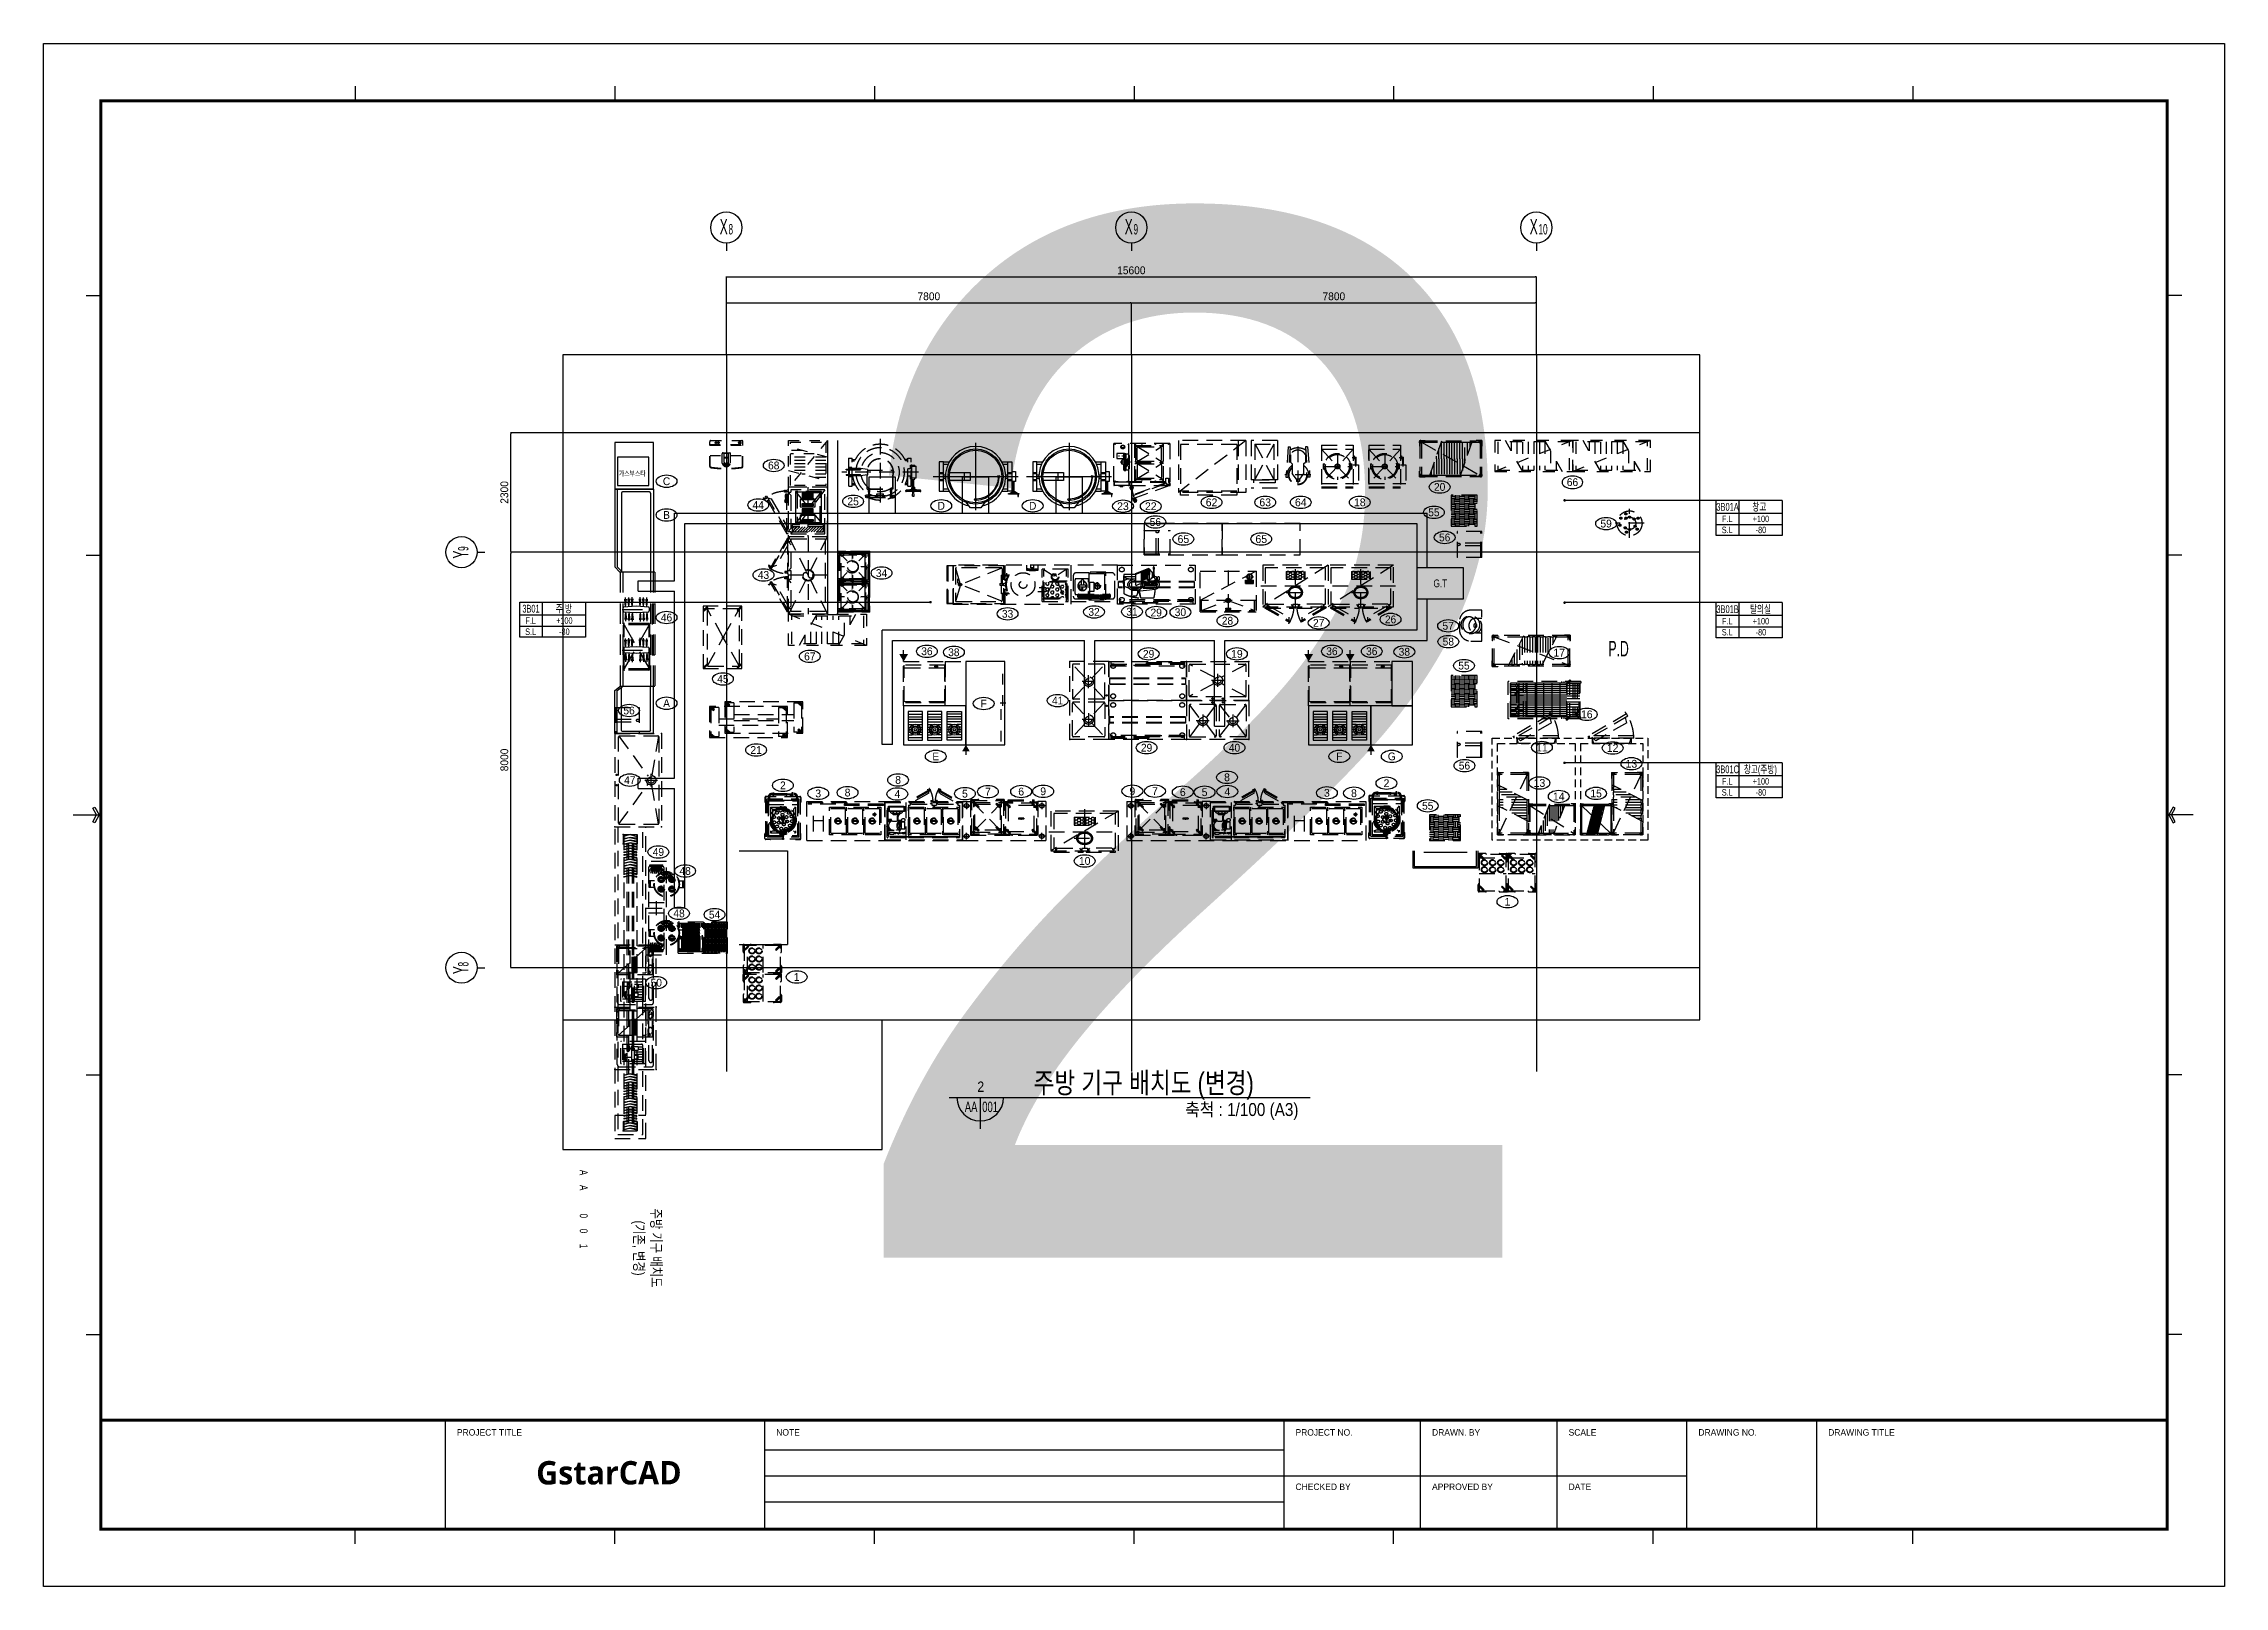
# Model space of a CAD drawing. Header units: millimetres. Extents: x 0 to 253659, y 0 to 59400.
# Drawn here: x 42000 to 84000, y 29700 to 59400 of the extents above; entities that cross this region are included whole.
import ezdxf
from ezdxf.enums import TextEntityAlignment as Align

# ---------------------------------------------------------------- set-up
doc = ezdxf.new("R2010")
doc.units = ezdxf.units.MM
doc.header["$LTSCALE"] = 200
doc.header["$MEASUREMENT"] = 0
for name, pattern in [('DASHDOT', [1, 0.5, -0.25, 0, -0.25]), ('HID', [2.3, 1.5, -0.8]), ('HIDDEN', [2, 1, -1])]:
    doc.linetypes.add(name, pattern=pattern)
doc.layers.get('0').update_dxf_attribs({"linetype": 'CONTINUOUS'})
doc.layers.get('DEFPOINTS').update_dxf_attribs({"linetype": 'CONTINUOUS'})
for name, color, linetype in [('1', 1, 'CONTINUOUS'), ('4', 4, 'CONTINUOUS'), ('9', 9, 'CONTINUOUS'), ('A-벽', 7, 'CONTINUOUS'), ('BUBBLE', 4, 'CONTINUOUS'), ('DIM', 6, 'CONTINUOUS'), ('dwg_title', 7, 'CONTINUOUS'), ('EQP', 70, 'CONTINUOUS'), ('HD', 3, 'HIDDEN'), ('KC', 1, 'DASHDOT'), ('KI', 4, 'CONTINUOUS'), ('KO', 7, 'CONTINUOUS'), ('M-ROOM', 6, 'CONTINUOUS'), ('MRS', 9, 'CONTINUOUS'), ('MRS1', 9, 'CONTINUOUS'), ('MRSG', 9, 'CONTINUOUS'), ('ROOM-LINE', 4, 'CONTINUOUS'), ('SHEET', 7, 'CONTINUOUS'), ('SYM', 6, 'CONTINUOUS'), ('TEXT', 2, 'CONTINUOUS'), ('TR', 6, 'CONTINUOUS'), ('xref-3F$0$3', 3, 'CONTINUOUS'), ('도면명-한글', 7, 'CONTINUOUS'), ('주방기구', 8, 'CONTINUOUS'), ('주방기구(기존)', 8, 'HID'), ('주방기구(변경)', 9, 'CONTINUOUS'), ('주방기구-기호', 9, 'CONTINUOUS')]:
    doc.layers.add(name, color=color, linetype=linetype)
doc.layers.add('6', color=7, linetype='CONTINUOUS', true_color=0xff99ff)
doc.layers.add('x', color=161, linetype='CONTINUOUS', plot=False)
doc.styles.add('HDH', font='helved', dxfattribs={"bigfont": 'hd'})
doc.styles.add('MRS', font='NGULIM.TTF', dxfattribs={"height": 150})
doc.styles.get("Standard").update_dxf_attribs({"font": ''})
doc.styles.add('돋움', font='gulim.ttc', dxfattribs={"width": 0.8})
doc.styles.add('돋움체', font='gulim.ttc')
doc.styles.get('Standard').set_extended_font_data('Gulim')
doc.dimstyles.new('50-1', dxfattribs={"dimscale": 50, "dimtxt": 3, "dimasz": 0.5, "dimexe": 0, "dimexo": 0, "dimgap": 1, "dimtad": 1, "dimdec": 0, "dimzin": 0, "dimdsep": 46, "dimtxsty": '돋움체', "dimblk1": 'DOT', "dimblk2": 'DOT', "dimsah": 1, "dimcen": 0.5, "dimdle": 1.5, "dimclrd": 4, "dimclre": 4, "dimclrt": 7, "dimadec": 0, "dimazin": 0, "dimtfac": 1, "dimtdec": 0, "dimtix": 1, "dimtmove": 2, "dimatfit": 3, "dimfxl": 1, "dimtolj": 1, "dimtzin": 0, "dimarcsym": 0})

msp = doc.modelspace()

# ---------------------------------------------------------------- texts
at = {"color": 7, "linetype": 'Continuous', "style": '돋움체', "width": 0.6}
for s, height, p in [('X', 300, (55019.499, 55726.724)), ('8', 200.01, (55190.725, 55726.724)), ('X', 300, (62819.499, 55726.724)), ('9', 200.01, (62990.725, 55726.724)), ('X', 300, (70619.499, 55726.724)), ('10', 200.01, (70790.725, 55726.724))]:
    msp.add_text(s, height=height, dxfattribs=at).set_placement(p)
for s, height, p in [('Y', 300, (50181.83, 49484.848)), ('9', 200.01, (50181.83, 49634.514)), ('Y', 300, (50181.83, 41484.848)), ('8', 200.01, (50181.83, 41634.514))]:
    msp.add_text(s, height=height, rotation=90, dxfattribs=at).set_placement(p)
for p in [(59530.382, 47683.405), (68206.451, 47691.98)]:
    msp.add_text('38', height=150).set_placement(p, align=Align.MIDDLE_CENTER)
at = {"style": '돋움', "width": 0.9}
msp.add_text('2', height=200, dxfattribs=at).set_placement((60048.051, 39419.438), align=Align.TOP_CENTER)
at = {"style": '돋움', "width": 0.7}
for s, p in [('AA', (59984.909, 39031.407)), ('001', (60381.808, 39031.407))]:
    msp.add_text(s, height=200, dxfattribs=at).set_placement(p, align=Align.TOP_RIGHT)
at = {"layer": '6', "color": 4, "style": '돋움', "width": 0.8}
msp.add_text('가스부스타', height=100, dxfattribs=at).set_placement((53078.319, 51074.384))
at = {"layer": 'A-벽', "insert": (56860.275, 56025.894), "char_height": 20000, "attachment_point": 1}
msp.add_mtext_dynamic_manual_height_columns('2', width=367.11901, gutter_width=12.5, heights=[0], dxfattribs=at)
at = {"layer": 'dwg_title', "style": '돋움', "width": 0.8}
msp.add_text('주방 기구 배치도 (변경)', height=400, dxfattribs=at).set_placement((61065.314, 39193.219))
at = {"layer": 'dwg_title', "style": '돋움', "width": 0.9}
msp.add_text('축척 : 1/100 (A3)', height=250, dxfattribs=at).set_placement((66167.37, 38755.177), align=Align.RIGHT)
at = {"layer": 'M-ROOM', "style": '돋움', "width": 0.7}
for s, p in [('S.L', (74425.48, 50038.522)), ('F.L', (74425.48, 50251.022)), ('+100', (75074.278, 50251.022)), ('-80', (75074.278, 50038.522)), ('F.L', (51380.21, 48291.284)), ('+100', (52029.008, 48291.284)), ('F.L', (74425.48, 48281.721)), ('+100', (75074.278, 48281.721)), ('S.L', (51380.21, 48078.784)), ('-80', (52029.008, 48078.784)), ('S.L', (74425.48, 48069.221)), ('-80', (75074.278, 48069.221)), ('S.L', (74425.48, 44985.958)), ('F.L', (74425.48, 45198.458)), ('+100', (75074.278, 45198.458)), ('-80', (75074.278, 44985.958))]:
    msp.add_text(s, height=125, dxfattribs=at).set_placement(p, align=Align.MIDDLE_CENTER)
at = {"layer": 'ROOM-LINE', "style": '돋움'}
for s, width, p in [('3B01A', 0.6, (74431.882, 50482.016)), ('창고 ', 0.7, (75064.014, 50482.016)), ('3B01', 0.65, (51386.612, 48522.279)), ('주 방', 0.7, (52018.744, 48522.279)), ('3B01B', 0.6, (74431.882, 48512.716)), ('탈의실', 0.7, (75064.014, 48512.716)), ('3B01C', 0.6, (74431.882, 45429.452)), ('창고(주방)', 0.7, (75064.014, 45429.452))]:
    msp.add_text(s, height=150, dxfattribs=dict(at, width=width)).set_placement(p, align=Align.MIDDLE_CENTER)
at = {"layer": 'TEXT', "style": '돋움'}
for s, height, width, p in [('G.T', 150, 0.8, (68898.859, 49009.695)), ('P.D', 300, 0.6, (72333.051, 47751.872))]:
    msp.add_text(s, height=height, dxfattribs=dict(at, width=width)).set_placement(p, align=Align.MIDDLE_CENTER)
at = {"layer": 'TEXT', "style": '돋움', "width": 0.8}
for s, p in [('A', (52401.46, 37666.697)), ('A', (52401.46, 37375.031)), ('0', (52401.46, 36833.364)), ('0', (52401.46, 36541.698)), ('1', (52401.46, 36250.031))]:
    msp.add_text(s, height=150, rotation=270, dxfattribs=at).set_placement(p, align=Align.MIDDLE)
at = {"layer": '도면명-한글', "style": '돋움', "width": 0.8}
for s, p in [('주방 기구 배치도', (53802.389, 36213.405)), ('(기존, 변경)', (53452.389, 36213.405))]:
    msp.add_text(s, height=200, rotation=270, dxfattribs=at).set_placement(p, align=Align.MIDDLE)
at = {"layer": '주방기구-기호'}
for s, p in [('68', (56061.307, 51279.545, 920)), ('C', (53997.423, 50975.533)), ('20', (68886.769, 50865.888)), ('66', (71444.901, 50957.506)), ('B', (53997.423, 50326.076)), ('D', (59288.08, 50502.603)), ('D', (61048.758, 50502.603)), ('46', (53997.423, 48352.118)), ('67', (56756.587, 47603.514, 920)), ('A', (53997.423, 46701.76)), ('F', (60103.912, 46695.708)), ('E', (59181.71, 45677.757, 920)), ('F', (66953.918, 45677.757, 920)), ('G', (67965.002, 45677.757, 920))]:
    msp.add_text(s, height=150, dxfattribs=at).set_placement(p, align=Align.MIDDLE_CENTER)
at = {"layer": '주방기구-기호', "style": 'MRS'}
for s, p in [('62', (64493.231, 50569.38)), ('63', (65526.482, 50569.38)), ('64', (66211.446, 50569.38)), ('65', (63951.054, 49862.011)), ('65', (65451.054, 49862.011))]:
    msp.add_text(s, height=150, dxfattribs=at).set_placement(p, align=Align.MIDDLE_CENTER)

# ---------------------------------------------------------------- blocks, each defined once
blk = doc.blocks.new('Form')
for p, q in [((6000, 28880), (6000, 28630)), ((11000, 28880), (11000, 28630)), ((16000, 28880), (16000, 28630)), ((21000, 28880), (21000, 28630)), ((26000, 28880), (26000, 28630)), ((31000, 28880), (31000, 28630)), ((36000, 28880), (36000, 28630)), ((820, 24850), (1070, 24850)), ((41180, 24850), (40930, 24850)), ((820, 19850), (1070, 19850)), ((41180, 19850), (40930, 19850)), ((570, 14850), (1070, 14850)), ((41400, 14850), (40930, 14850)), ((820, 9850), (1070, 9850)), ((41180, 9850), (40930, 9850)), ((820, 4850), (1070, 4850)), ((41180, 4850), (40930, 4850)), ((6000, 820), (6000, 1070)), ((11000, 820), (11000, 1070)), ((16000, 820), (16000, 1070)), ((21000, 820), (21000, 1070)), ((26000, 820), (26000, 1070)), ((31000, 820), (31000, 1070)), ((36000, 820), (36000, 1070))]:
    blk.add_line(p, q)
for points in [[(0, 0), (0, 29700), (42000, 29700), (42000, 0)], [(984, 14700), (947, 14721), (1021, 14850), (947, 14979), (984, 15000), (1070, 14850)], [(41016, 14700), (41053, 14721), (40979, 14850), (41053, 14979), (41016, 15000), (40930, 14850)]]:
    blk.add_lwpolyline(points, close=True)
at = {"layer": '6', "color": 3, "const_width": 60}
blk.add_lwpolyline([(1100, 3200), (40900, 3200)], dxfattribs=at)
at = {"layer": 'SHEET', "color": 3}
for p, q in [((7740, 1130), (7740, 3180)), ((13890, 1130), (13890, 3180)), ((23890, 1130), (23890, 3180)), ((26520, 1130), (26520, 3180)), ((29150, 1130), (29150, 3180)), ((31650, 1130), (31650, 3180)), ((34150, 1130), (34150, 3180))]:
    blk.add_line(p, q, dxfattribs=at)
at = {"layer": 'SHEET'}
for p, q in [((13890, 2630), (23890, 2630)), ((13890, 2130), (23890, 2130)), ((23890, 2130), (31650, 2130)), ((13890, 1630), (23890, 1630))]:
    blk.add_line(p, q, dxfattribs=at)
at = {"layer": 'SHEET', "color": 3, "const_width": 60}
blk.add_lwpolyline([(1100, 1100), (1100, 28600), (40900, 28600), (40900, 1100)], close=True, dxfattribs=at)
at = {"layer": '1', "char_height": 125, "attachment_point": 1, "style": 'HDH'}
for s, insert, width in [('\\f굴림|b0|i0|c129|p34;\\C0;PROJECT TITLE', (7960, 3027), 3768.05), ('\\f굴림|b0|i0|c129|p34;\\C0;NOTE', (14110, 3027), 3768.04), ('\\f굴림|b0|i0|c129|p34;\\C0;PROJECT NO.', (24110, 3027), 3768.04), ('\\f굴림|b0|i0|c129|p34;\\C0;DRAWN. BY', (26740, 3027), 3768.04), ('\\f굴림|b0|i0|c129|p34;\\C0;SCALE', (29370, 3027), 3768.04), ('\\f굴림|b0|i0|c129|p34;\\C0;DRAWING NO.', (31870, 3027), 3768.04), ('\\f굴림|b0|i0|c129|p34;\\C0;DRAWING TITLE', (34370, 3027), 3768.04), ('\\f굴림|b0|i0|c129|p34;\\C0;CHECKED BY', (24110, 1980), 3768.04), ('\\f굴림|b0|i0|c129|p34;\\C0;APPROVED BY', (26740, 1980), 3768.04), ('\\f굴림|b0|i0|c129|p34;\\C0;DATE', (29370, 1980), 3768.04)]:
    blk.add_mtext(s, dxfattribs=dict(at, insert=insert, width=width))
at = {"layer": '9', "insert": (9486, 2412), "char_height": 450, "width": 4508.9, "attachment_point": 1}
blk.add_mtext('{\\fMalgun Gothic|b1|i0|c129|p50;GstarCAD}', dxfattribs=at)
blk = doc.blocks.new('_DOT')
at = {"color": 0, "linetype": 'ByBlock'}
blk.add_line((-0.5, 0), (-1, 0), dxfattribs=at)
at = {"color": 0, "linetype": 'ByBlock', "const_width": 0.5}
blk.add_lwpolyline([(-0.25, 0, 1), (0.25, 0, 1)], format="xyb", close=True, dxfattribs=at)
blk = doc.blocks.new('*D6315')
at = {"layer": 'DEFPOINTS', "color": 0}
for p in [(70749, 54410), (62949, 53410), (70749, 53410)]:
    blk.add_point(p, dxfattribs=at)
at = {"layer": 'DIM', "color": 4, "lineweight": -2}
for p, q in [((62949, 53410), (62949, 54410)), ((62974, 54410), (70724, 54410)), ((70749, 53410), (70749, 54410))]:
    blk.add_line(p, q, dxfattribs=at)
at = {"layer": 'DIM', "color": 4, "linetype": 'ByBlock', "lineweight": -2, "xscale": 25, "yscale": 25, "zscale": 25, "rotation": 180}
blk.add_blockref('_DOT', (62949, 54410), dxfattribs=at)
at = {"layer": 'DIM', "color": 4, "linetype": 'ByBlock', "lineweight": -2, "xscale": 25, "yscale": 25, "zscale": 25}
blk.add_blockref('_DOT', (70749, 54410), dxfattribs=at)
at = {"layer": 'DIM', "color": 7, "insert": (66849, 54535), "char_height": 150, "attachment_point": 5, "style": '돋움체'}
blk.add_mtext('\\A1;7800', dxfattribs=at)
blk = doc.blocks.new('*D6316')
at = {"layer": 'DEFPOINTS', "color": 0}
for p in [(62949, 54410), (55149, 53410), (62949, 53410)]:
    blk.add_point(p, dxfattribs=at)
at = {"layer": 'DIM', "color": 4, "lineweight": -2}
for p, q in [((55149, 53410), (55149, 54410)), ((55174, 54410), (62924, 54410)), ((62949, 53410), (62949, 54410))]:
    blk.add_line(p, q, dxfattribs=at)
at = {"layer": 'DIM', "color": 4, "linetype": 'ByBlock', "lineweight": -2, "xscale": 25, "yscale": 25, "zscale": 25, "rotation": 180}
blk.add_blockref('_DOT', (55149, 54410), dxfattribs=at)
at = {"layer": 'DIM', "color": 4, "linetype": 'ByBlock', "lineweight": -2, "xscale": 25, "yscale": 25, "zscale": 25}
blk.add_blockref('_DOT', (62949, 54410), dxfattribs=at)
at = {"layer": 'DIM', "color": 7, "insert": (59049, 54535), "char_height": 150, "attachment_point": 5, "style": '돋움체'}
blk.add_mtext('\\A1;7800', dxfattribs=at)
blk = doc.blocks.new('*D6317')
at = {"layer": 'DEFPOINTS', "color": 0}
for p in [(70749, 54910), (55149, 53410), (70749, 53410)]:
    blk.add_point(p, dxfattribs=at)
at = {"layer": 'DIM', "color": 4, "lineweight": -2}
for p, q in [((55149, 53410), (55149, 54910)), ((55174, 54910), (70724, 54910)), ((70749, 53410), (70749, 54910))]:
    blk.add_line(p, q, dxfattribs=at)
at = {"layer": 'DIM', "color": 4, "linetype": 'ByBlock', "lineweight": -2, "xscale": 25, "yscale": 25, "zscale": 25, "rotation": 180}
blk.add_blockref('_DOT', (55149, 54910), dxfattribs=at)
at = {"layer": 'DIM', "color": 4, "linetype": 'ByBlock', "lineweight": -2, "xscale": 25, "yscale": 25, "zscale": 25}
blk.add_blockref('_DOT', (70749, 54910), dxfattribs=at)
at = {"layer": 'DIM', "color": 7, "insert": (62949, 55035), "char_height": 150, "attachment_point": 5, "style": '돋움체'}
blk.add_mtext('\\A1;15600', dxfattribs=at)
blk = doc.blocks.new('*D6318')
at = {"layer": 'DEFPOINTS', "color": 0}
for p in [(50999, 49610), (51999, 49610), (51999, 41610)]:
    blk.add_point(p, dxfattribs=at)
at = {"layer": 'DIM', "color": 4, "lineweight": -2}
for p, q in [((51999, 49610), (50999, 49610)), ((50999, 41635), (50999, 49585)), ((51999, 41610), (50999, 41610))]:
    blk.add_line(p, q, dxfattribs=at)
at = {"layer": 'DIM', "color": 4, "linetype": 'ByBlock', "lineweight": -2, "xscale": 25, "yscale": 25, "zscale": 25}
for p, rotation in [((50999, 49610), 90), ((50999, 41610), 270)]:
    blk.add_blockref('_DOT', p, dxfattribs=dict(at, rotation=rotation))
at = {"layer": 'DIM', "color": 7, "insert": (50874, 45610), "char_height": 150, "attachment_point": 5, "rotation": 90, "style": '돋움체'}
blk.add_mtext('\\A1;8000', dxfattribs=at)
blk = doc.blocks.new('*D6319')
at = {"layer": 'DEFPOINTS', "color": 0}
for p in [(50999, 51910), (51999, 51910), (51999, 49610)]:
    blk.add_point(p, dxfattribs=at)
at = {"layer": 'DIM', "color": 4, "lineweight": -2}
for p, q in [((51999, 51910), (50999, 51910)), ((50999, 49635), (50999, 51885)), ((51999, 49610), (50999, 49610))]:
    blk.add_line(p, q, dxfattribs=at)
at = {"layer": 'DIM', "color": 4, "linetype": 'ByBlock', "lineweight": -2, "xscale": 25, "yscale": 25, "zscale": 25}
for p, rotation in [((50999, 51910), 90), ((50999, 49610), 270)]:
    blk.add_blockref('_DOT', p, dxfattribs=dict(at, rotation=rotation))
at = {"layer": 'DIM', "color": 7, "insert": (50874, 50760), "char_height": 150, "attachment_point": 5, "rotation": 90, "style": '돋움체'}
blk.add_mtext('\\A1;2300', dxfattribs=at)
blk = doc.blocks.new('A$C5E95419B')
at = {"layer": '주방기구(기존)'}
for p, q in [((-666, 0), (-666, -1300)), ((0, 0), (-666, 0)), ((-616, 0), (-616, -1300)), ((-82, 0), (-82, -1300)), ((-32, 0), (-32, -1300)), ((0, 0), (0, -1300)), ((-627, -421), (-91, -421)), ((-613, -410), (-613, -432)), ((-358, -385), (-598, -395)), ((-598, -448), (-358, -458)), ((-561, -393), (-576, -305)), ((-561, -449), (-576, -537)), ((-561, -393), (-561, -288)), ((-561, -393), (-547, -305)), ((-561, -449), (-561, -554)), ((-561, -449), (-547, -537)), ((-497, -390), (-512, -302)), ((-497, -452), (-512, -540)), ((-497, -390), (-497, -285)), ((-497, -390), (-483, -302)), ((-497, -452), (-483, -540)), ((-497, -452), (-497, -557)), ((-433, -388), (-448, -300)), ((-433, -454), (-448, -542)), ((-433, -388), (-433, -283)), ((-433, -388), (-419, -300)), ((-433, -454), (-419, -542)), ((-433, -454), (-433, -559)), ((-117, -395), (-358, -385)), ((-358, -458), (-117, -448)), ((-283, -388), (-296, -300)), ((-283, -454), (-296, -542)), ((-283, -388), (-283, -283)), ((-283, -388), (-267, -300)), ((-283, -454), (-283, -559)), ((-283, -454), (-267, -542)), ((-218, -390), (-232, -302)), ((-218, -452), (-232, -540)), ((-218, -390), (-218, -285)), ((-218, -390), (-203, -302)), ((-218, -452), (-218, -557)), ((-218, -452), (-203, -540)), ((-154, -393), (-168, -305)), ((-154, -449), (-168, -537)), ((-154, -393), (-154, -288)), ((-154, -393), (-139, -305)), ((-154, -449), (-139, -537)), ((-154, -449), (-154, -554)), ((-103, -432), (-103, -410)), ((-52, -363), (-52, -942)), ((0, -363), (-52, -363)), ((-604, -1091), (-604, -602)), ((-589, -1091), (-589, -602)), ((-588, -599), (-110, -1095)), ((-110, -599), (-588, -1095)), ((-114, -582), (-584, -582)), ((-114, -597), (-584, -597)), ((-109, -1091), (-109, -602)), ((-94, -1091), (-94, -602)), ((-627, -884), (-91, -884)), ((-613, -873), (-613, -895)), ((-358, -848), (-598, -857)), ((-598, -911), (-358, -920)), ((-561, -856), (-576, -768)), ((-561, -912), (-576, -1000)), ((-561, -856), (-561, -751)), ((-561, -856), (-547, -768)), ((-561, -912), (-561, -1017)), ((-561, -912), (-547, -1000)), ((-497, -853), (-512, -765)), ((-497, -915), (-512, -1003)), ((-497, -853), (-497, -748)), ((-497, -853), (-483, -765)), ((-497, -915), (-483, -1003)), ((-497, -915), (-497, -1020)), ((-433, -851), (-448, -763)), ((-433, -917), (-448, -1005)), ((-433, -851), (-433, -746)), ((-433, -851), (-419, -763)), ((-433, -917), (-419, -1005)), ((-433, -917), (-433, -1022)), ((-117, -857), (-358, -848)), ((-358, -920), (-117, -911)), ((-283, -851), (-296, -763)), ((-283, -917), (-296, -1005)), ((-283, -851), (-283, -746)), ((-283, -851), (-267, -763)), ((-283, -917), (-283, -1022)), ((-283, -917), (-267, -1005)), ((-218, -853), (-232, -765)), ((-218, -915), (-232, -1003)), ((-218, -853), (-218, -748)), ((-218, -853), (-203, -765)), ((-218, -915), (-218, -1020)), ((-218, -915), (-203, -1003)), ((-154, -856), (-168, -768)), ((-154, -912), (-168, -1000)), ((-154, -856), (-154, -751)), ((-154, -856), (-139, -768)), ((-154, -912), (-139, -1000)), ((-154, -912), (-154, -1017)), ((-103, -895), (-103, -873)), ((0, -942), (-52, -942)), ((-114, -1096), (-584, -1096)), ((-114, -1112), (-584, -1112)), ((0, -1300), (-666, -1300))]:
    blk.add_line(p, q, dxfattribs=at)
for centre, major_axis, start_param, end_param in [((-598, -410), (0, 15.6), 0.039196, 1.570796), ((-598, -432), (0, 15.6), 1.570796, 3.102397), ((-118, -410), (0, 15.6), 4.712389, 6.24399), ((-118, -432), (0, 15.6), 3.180788, 4.712389), ((-584, -602), (0, 20.8), 0, 1.570796), ((-584, -602), (0, 5.2), 0, 1.570796), ((-114, -602), (0, 20.8), 4.712389, 6.283185), ((-114, -602), (0, 5.2), 4.712389, 6.283185), ((-598, -873), (0, 15.6), 0.039196, 1.570796), ((-598, -895), (0, 15.6), 1.570796, 3.102397), ((-118, -873), (0, 15.6), -1.570796, -0.039196), ((-118, -895), (0, 15.6), 3.180788, 4.712389), ((-584, -1091), (0, 20.8), 1.570796, 3.141593), ((-584, -1091), (0, 5.2), 1.570796, 3.141593), ((-114, -1091), (0, 20.8), 3.141593, 4.712389), ((-114, -1091), (0, 5.2), 3.141593, 4.712389)]:
    blk.add_ellipse(centre, major_axis=major_axis, ratio=0.961538, start_param=start_param, end_param=end_param, dxfattribs=at)
blk = doc.blocks.new('*X6240')
at = {"color": 0}
for p, q in [((3160, 3978), (3172, 3978)), ((3160, 3924), (3172, 3924)), ((3160, 3870), (3172, 3870)), ((3172, 3978), (3178, 3989)), ((3187, 3951), (3172, 3978)), ((3172, 3924), (3187, 3951)), ((3187, 3897), (3172, 3924)), ((3172, 3870), (3187, 3897)), ((3187, 3843), (3172, 3870)), ((3185, 3839), (3187, 3843)), ((3187, 3951), (3219, 3951)), ((3187, 3897), (3219, 3897)), ((3187, 3843), (3219, 3843)), ((3219, 3951), (3234, 3978)), ((3234, 3924), (3219, 3951)), ((3219, 3897), (3234, 3924)), ((3234, 3870), (3219, 3897)), ((3219, 3843), (3234, 3870)), ((3221, 3839), (3219, 3843)), ((3234, 3978), (3228, 3989)), ((3234, 3978), (3266, 3978)), ((3234, 3924), (3266, 3924)), ((3234, 3870), (3266, 3870)), ((3266, 3978), (3272, 3989)), ((3281, 3951), (3266, 3978)), ((3266, 3924), (3281, 3951)), ((3281, 3897), (3266, 3924)), ((3266, 3870), (3281, 3897)), ((3281, 3843), (3266, 3870)), ((3279, 3839), (3281, 3843)), ((3281, 3951), (3312, 3951)), ((3281, 3897), (3312, 3897)), ((3281, 3843), (3312, 3843)), ((3312, 3951), (3328, 3978)), ((3328, 3924), (3312, 3951)), ((3312, 3897), (3328, 3924)), ((3328, 3870), (3312, 3897)), ((3312, 3843), (3328, 3870)), ((3315, 3839), (3312, 3843)), ((3328, 3978), (3322, 3989)), ((3328, 3978), (3359, 3978)), ((3328, 3924), (3359, 3924)), ((3328, 3870), (3359, 3870)), ((3359, 3978), (3365, 3989)), ((3375, 3951), (3359, 3978)), ((3359, 3924), (3375, 3951)), ((3375, 3897), (3359, 3924)), ((3359, 3870), (3375, 3897)), ((3375, 3843), (3359, 3870)), ((3372, 3839), (3375, 3843)), ((3375, 3951), (3406, 3951)), ((3375, 3897), (3406, 3897)), ((3375, 3843), (3406, 3843)), ((3406, 3951), (3422, 3978)), ((3422, 3924), (3406, 3951)), ((3406, 3897), (3422, 3924)), ((3422, 3870), (3406, 3897)), ((3406, 3843), (3422, 3870)), ((3409, 3839), (3406, 3843)), ((3422, 3978), (3416, 3989)), ((3422, 3978), (3453, 3978)), ((3422, 3924), (3453, 3924)), ((3422, 3870), (3453, 3870)), ((3453, 3978), (3459, 3989)), ((3469, 3951), (3453, 3978)), ((3453, 3924), (3469, 3951)), ((3469, 3897), (3453, 3924)), ((3453, 3870), (3469, 3897)), ((3469, 3843), (3453, 3870)), ((3466, 3839), (3469, 3843)), ((3469, 3951), (3500, 3951)), ((3469, 3897), (3500, 3897)), ((3469, 3843), (3500, 3843)), ((3500, 3951), (3516, 3978)), ((3516, 3924), (3500, 3951)), ((3500, 3897), (3516, 3924)), ((3516, 3870), (3500, 3897)), ((3500, 3843), (3516, 3870)), ((3503, 3839), (3500, 3843)), ((3516, 3978), (3510, 3989)), ((3516, 3978), (3520, 3978)), ((3516, 3924), (3520, 3924)), ((3516, 3870), (3520, 3870))]:
    blk.add_line(p, q, dxfattribs=at)
blk = doc.blocks.new('*X6241')
at = {"color": 0}
for p, q in [((3160, 3978), (3172, 3978)), ((3160, 3924), (3172, 3924)), ((3160, 3870), (3172, 3870)), ((3172, 3978), (3178, 3989)), ((3187, 3951), (3172, 3978)), ((3172, 3924), (3187, 3951)), ((3187, 3897), (3172, 3924)), ((3172, 3870), (3187, 3897)), ((3187, 3843), (3172, 3870)), ((3185, 3839), (3187, 3843)), ((3187, 3951), (3219, 3951)), ((3187, 3897), (3219, 3897)), ((3187, 3843), (3219, 3843)), ((3219, 3951), (3234, 3978)), ((3234, 3924), (3219, 3951)), ((3219, 3897), (3234, 3924)), ((3234, 3870), (3219, 3897)), ((3219, 3843), (3234, 3870)), ((3221, 3839), (3219, 3843)), ((3234, 3978), (3228, 3989)), ((3234, 3978), (3266, 3978)), ((3234, 3924), (3266, 3924)), ((3234, 3870), (3266, 3870)), ((3266, 3978), (3272, 3989)), ((3281, 3951), (3266, 3978)), ((3266, 3924), (3281, 3951)), ((3281, 3897), (3266, 3924)), ((3266, 3870), (3281, 3897)), ((3281, 3843), (3266, 3870)), ((3279, 3839), (3281, 3843)), ((3281, 3951), (3312, 3951)), ((3281, 3897), (3312, 3897)), ((3281, 3843), (3312, 3843)), ((3312, 3951), (3328, 3978)), ((3328, 3924), (3312, 3951)), ((3312, 3897), (3328, 3924)), ((3328, 3870), (3312, 3897)), ((3312, 3843), (3328, 3870)), ((3315, 3839), (3312, 3843)), ((3328, 3978), (3322, 3989)), ((3328, 3978), (3359, 3978)), ((3328, 3924), (3359, 3924)), ((3328, 3870), (3359, 3870)), ((3359, 3978), (3365, 3989)), ((3375, 3951), (3359, 3978)), ((3359, 3924), (3375, 3951)), ((3375, 3897), (3359, 3924)), ((3359, 3870), (3375, 3897)), ((3375, 3843), (3359, 3870)), ((3372, 3839), (3375, 3843)), ((3375, 3951), (3406, 3951)), ((3375, 3897), (3406, 3897)), ((3375, 3843), (3406, 3843)), ((3406, 3951), (3422, 3978)), ((3422, 3924), (3406, 3951)), ((3406, 3897), (3422, 3924)), ((3422, 3870), (3406, 3897)), ((3406, 3843), (3422, 3870)), ((3409, 3839), (3406, 3843)), ((3422, 3978), (3416, 3989)), ((3422, 3978), (3453, 3978)), ((3422, 3924), (3453, 3924)), ((3422, 3870), (3453, 3870)), ((3453, 3978), (3459, 3989)), ((3469, 3951), (3453, 3978)), ((3453, 3924), (3469, 3951)), ((3469, 3897), (3453, 3924)), ((3453, 3870), (3469, 3897)), ((3469, 3843), (3453, 3870)), ((3466, 3839), (3469, 3843)), ((3469, 3951), (3500, 3951)), ((3469, 3897), (3500, 3897)), ((3469, 3843), (3500, 3843)), ((3500, 3951), (3516, 3978)), ((3516, 3924), (3500, 3951)), ((3500, 3897), (3516, 3924)), ((3516, 3870), (3500, 3897)), ((3500, 3843), (3516, 3870)), ((3503, 3839), (3500, 3843)), ((3516, 3978), (3510, 3989)), ((3516, 3978), (3520, 3978)), ((3516, 3924), (3520, 3924)), ((3516, 3870), (3520, 3870))]:
    blk.add_line(p, q, dxfattribs=at)
blk = doc.blocks.new('4조립형STS팬랙1200600')
at = {"layer": 'MRS'}
for p, q in [((25, 3), (25, -54)), ((1175, 3), (1175, -54)), ((-2, -25), (54, -25)), ((4, -43), (0, -43)), ((4, -110), (2, -110)), ((4, -43), (4, -39)), ((5, -43), (4, -43)), ((4, -43), (4, -44)), ((4, -44), (4, -48)), ((35, -48), (4, -48)), ((5, -43), (8, -43)), ((35, -552), (35, -48)), ((43, -5), (40, -5)), ((44, -5), (43, -5)), ((44, -4), (44, 0)), ((44, -4), (44, -5)), ((44, -5), (44, -9)), ((45, -5), (48, -5)), ((48, -35), (48, -4)), ((549, -35), (48, -35)), ((1152, -563), (48, -37)), ((262, -596), (564, -4)), ((375, -374), (375, -567)), ((425, -350), (425, -276)), ((425, -350), (425, -567)), ((475, -350), (475, -178)), ((475, -350), (475, -567)), ((525, -350), (525, -79)), ((525, -350), (525, -567)), ((575, -35), (549, -35)), ((625, -33), (574, -33)), ((574, -35), (574, -33)), ((575, -350), (575, -33)), ((575, -350), (575, -567)), ((625, -35), (625, -33)), ((625, -350), (625, -33)), ((675, -35), (625, -35)), ((625, -350), (625, -567)), ((664, -596), (966, -4)), ((674, -35), (674, -33)), ((725, -33), (674, -33)), ((675, -350), (675, -33)), ((675, -350), (675, -567)), ((725, -35), (725, -33)), ((725, -350), (725, -33)), ((775, -35), (725, -35)), ((725, -350), (725, -476)), ((825, -33), (774, -33)), ((774, -35), (774, -33)), ((775, -378), (775, -33)), ((775, -350), (775, -360)), ((825, -35), (825, -33)), ((825, -280), (825, -33)), ((875, -35), (825, -35)), ((925, -33), (874, -33)), ((874, -35), (874, -33)), ((875, -182), (875, -33)), ((925, -35), (925, -33)), ((925, -84), (925, -33)), ((951, -35), (925, -35)), ((1152, -35), (951, -35)), ((1202, -25), (1146, -25)), ((1152, -35), (1152, -4)), ((1155, -5), (1152, -5)), ((1156, -4), (1156, 0)), ((1156, -4), (1156, -5)), ((1156, -5), (1156, -9)), ((1156, -5), (1157, -5)), ((1157, -5), (1160, -5)), ((1165, -48), (1196, -48)), ((1165, -552), (1165, -48)), ((1195, -43), (1192, -43)), ((1195, -43), (1196, -43)), ((1196, -43), (1196, -39)), ((1196, -43), (1200, -43)), ((1196, -43), (1196, -44)), ((1196, -44), (1196, -48)), ((1196, -110), (1198, -110)), ((1200, -107), (1198, -110)), ((-2, -575), (54, -575)), ((0, -493), (2, -490)), ((4, -557), (0, -557)), ((4, -490), (2, -490)), ((35, -552), (4, -552)), ((4, -556), (4, -552)), ((4, -557), (4, -556)), ((4, -557), (4, -561)), ((5, -557), (4, -557)), ((5, -557), (8, -557)), ((25, -603), (25, -546)), ((43, -595), (40, -595)), ((44, -595), (43, -595)), ((44, -595), (44, -591)), ((44, -596), (44, -595)), ((44, -596), (44, -600)), ((45, -595), (48, -595)), ((48, -565), (48, -596)), ((277, -565), (48, -565)), ((325, -567), (276, -567)), ((325, -472), (325, -567)), ((325, -565), (325, -567)), ((375, -565), (325, -565)), ((374, -565), (374, -567)), ((425, -567), (374, -567)), ((475, -565), (425, -565)), ((425, -565), (425, -567)), ((474, -565), (474, -567)), ((525, -567), (474, -567)), ((575, -565), (525, -565)), ((525, -565), (525, -567)), ((574, -565), (574, -567)), ((625, -567), (574, -567)), ((675, -565), (625, -565)), ((625, -565), (625, -567)), ((674, -565), (674, -567)), ((678, -567), (674, -567)), ((1152, -565), (679, -565)), ((1090, -596), (1090, -598)), ((1093, -600), (1090, -598)), ((1202, -575), (1146, -575)), ((1152, -565), (1152, -596)), ((1155, -595), (1152, -595)), ((1156, -595), (1156, -591)), ((1156, -596), (1156, -595)), ((1156, -595), (1157, -595)), ((1156, -596), (1156, -600)), ((1157, -595), (1160, -595)), ((1165, -552), (1196, -552)), ((1175, -603), (1175, -546)), ((1195, -557), (1192, -557)), ((1195, -557), (1196, -557)), ((1196, -490), (1198, -490)), ((1196, -556), (1196, -552)), ((1196, -557), (1196, -556)), ((1196, -557), (1196, -561)), ((1196, -557), (1200, -557)), ((1200, -493), (1198, -490))]:
    blk.add_line(p, q, dxfattribs=at)
for centre, radius in [((4, -43), 3.74), ((25, -25), 23.2), ((25, -25), 21.8), ((44, -5), 3.74), ((1175, -25), 23.2), ((1156, -5), 3.74), ((1175, -25), 21.8), ((1196, -43), 3.74), ((4, -557), 3.74), ((25, -575), 23.2), ((25, -575), 21.8), ((44, -595), 3.74), ((1175, -575), 23.2), ((1175, -575), 21.8), ((1156, -595), 3.74), ((1196, -557), 3.74)]:
    blk.add_circle(centre, radius, dxfattribs=at)
for centre, start, end in [((25, -25), 90, 180), ((25, -25), 291.7869, 338.2131), ((1175, -25), 201.7869, 248.2131), ((1175, -25), 0, 90), ((25, -575), 180, 270), ((25, -575), 21.7869, 68.2131), ((1175, -575), 111.7869, 158.2131), ((1175, -575), 270, 0)]:
    blk.add_arc(centre, 25.2, start, end, dxfattribs=at)
at = {"layer": 'MRS', "linetype": 'ByBlock'}
for p in [(1165, -551), (1165, -551), (1165, -551), (1165, -551), (1196, -552), (1196, -552)]:
    blk.add_point(p, dxfattribs=at)
at = {"layer": 'MRS1'}
for p, q in [((0, 0), (0, -107)), ((0, 0), (107, 0)), ((107, 0), (110, -2)), ((1093, 0), (1090, -2)), ((1200, 0), (1093, 0)), ((1200, 0), (1200, -107)), ((0, -107), (2, -110)), ((4, -48), (4, -110)), ((4, -552), (4, -110)), ((48, -4), (110, -4)), ((110, -4), (110, -2)), ((1152, -4), (110, -4)), ((1090, -4), (1090, -2)), ((1152, -4), (1090, -4)), ((1196, -48), (1196, -110)), ((1196, -552), (1196, -110)), ((0, -600), (0, -493)), ((0, -600), (107, -600)), ((4, -552), (4, -490)), ((48, -596), (110, -596)), ((107, -600), (110, -598)), ((110, -596), (110, -598)), ((1152, -596), (110, -596)), ((1200, -600), (1093, -600)), ((1200, -600), (1200, -493))]:
    blk.add_line(p, q, dxfattribs=at)
blk = doc.blocks.new('A$C5AF25413')
at = {"layer": '주방기구(기존)'}
for p, q in [((-4443, 0), (-4443, -920)), ((-3933, 0), (-4443, 0)), ((-3933, 0), (-3933, -920)), ((-1200, 0), (-1093, 0)), ((-1200, 0), (-1200, -107)), ((-1175, 3), (-1175, -54)), ((-1093, 0), (-1090, -2)), ((-107, 0), (-110, -2)), ((0, 0), (-107, 0)), ((-25, 3), (-25, -54)), ((0, 0), (0, -107)), ((-5843, 0), (-5843, -1000)), ((-4543, 0), (-5843, -1000)), ((-5843, 0), (-5843, -1000)), ((-5843, 0), (-5843, -1000)), ((-4543, 0), (-5843, 0)), ((-5801, -74), (-5801, -974)), ((-4720, -74), (-5801, -74)), ((-4720, -74), (-4720, -1000)), ((-4691, 0), (-4691, -1000)), ((-4543, 0), (-4543, -1000)), ((-4543, 0), (-4543, -1000)), ((-4373, -70), (-4373, -755)), ((-4003, -70), (-4373, -755)), ((-4373, -70), (-4003, -70)), ((-4367, -70), (-4003, -755)), ((-4003, -70), (-4003, -755)), ((-3727, -122), (-3775, -703)), ((-3727, -122), (-3688, -125)), ((-3688, -125), (-3724, -554)), ((-3687, -344), (-3706, -344)), ((-3687, -276), (-3687, -414)), ((-3651, -447), (-3687, -414)), ((-3543, -117), (-3543, -861)), ((-3435, -447), (-3399, -414)), ((-3360, -122), (-3399, -125)), ((-3399, -125), (-3363, -554)), ((-3399, -276), (-3399, -414)), ((-3380, -344), (-3399, -344)), ((-3360, -122), (-3311, -703)), ((-3085, -90), (-3085, -910)), ((-3085, -90), (-2475, -90)), ((-3085, -170), (-2475, -827)), ((-2475, -170), (-3085, -827)), ((-3085, -170), (-2475, -170)), ((-2780, -241), (-2780, -756)), ((-2499, -327), (-2425, -327)), ((-2475, -90), (-2475, -910)), ((-2475, -297), (-2457, -297)), ((-2457, -357), (-2475, -357)), ((-2457, -297), (-2457, -357)), ((-2457, -319), (-2417, -319)), ((-2457, -334), (-2432, -334)), ((-2432, -469), (-2432, -334)), ((-2425, -500), (-2425, -327)), ((-2417, -469), (-2417, -319)), ((-2175, -90), (-2175, -910)), ((-2175, -90), (-1565, -90)), ((-2175, -170), (-1565, -170)), ((-1565, -170), (-2175, -827)), ((-2175, -170), (-1565, -827)), ((-2175, -357), (-2175, -177)), ((-2175, -827), (-2175, -357)), ((-1870, -241), (-1870, -756)), ((-1590, -327), (-1515, -327)), ((-1565, -90), (-1565, -910)), ((-1565, -297), (-1547, -297)), ((-1547, -357), (-1565, -357)), ((-1547, -297), (-1547, -357)), ((-1547, -319), (-1508, -319)), ((-1547, -334), (-1523, -334)), ((-1523, -469), (-1523, -334)), ((-1515, -500), (-1515, -327)), ((-1508, -469), (-1508, -319)), ((-1202, -25), (-1146, -25)), ((-1196, -43), (-1200, -43)), ((-1200, -107), (-1198, -110)), ((-1196, -110), (-1198, -110)), ((-1196, -43), (-1196, -39)), ((-1196, -43), (-1196, -44)), ((-1195, -43), (-1196, -43)), ((-1196, -44), (-1196, -48)), ((-1196, -48), (-1196, -590)), ((-1165, -48), (-1196, -48)), ((-1195, -43), (-1192, -43)), ((-1165, -48), (-1165, -652)), ((-1157, -5), (-1160, -5)), ((-1156, -5), (-1157, -5)), ((-1156, -4), (-1156, 0)), ((-1156, -4), (-1156, -5)), ((-1156, -5), (-1156, -9)), ((-1155, -5), (-1152, -5)), ((-1152, -4), (-110, -4)), ((-1152, -35), (-1152, -4)), ((-1152, -35), (-784, -35)), ((-1152, -37), (-48, -663)), ((-1090, -4), (-1090, -2)), ((-1010, -696), (-773, -4)), ((-875, -350), (-875, -302)), ((-875, -350), (-875, -667)), ((-825, -350), (-825, -156)), ((-825, -350), (-825, -667)), ((-783, -33), (-774, -33)), ((-775, -350), (-775, -33)), ((-775, -35), (-725, -35)), ((-775, -350), (-775, -667)), ((-774, -35), (-774, -33)), ((-725, -33), (-674, -33)), ((-725, -35), (-725, -33)), ((-725, -350), (-725, -33)), ((-725, -350), (-725, -667)), ((-675, -350), (-675, -33)), ((-675, -35), (-625, -35)), ((-675, -350), (-675, -667)), ((-674, -35), (-674, -33)), ((-625, -33), (-574, -33)), ((-625, -35), (-625, -33)), ((-625, -350), (-625, -33)), ((-625, -350), (-625, -667)), ((-575, -350), (-575, -33)), ((-575, -35), (-525, -35)), ((-575, -350), (-575, -667)), ((-574, -35), (-574, -33)), ((-525, -35), (-525, -33)), ((-525, -33), (-474, -33)), ((-525, -350), (-525, -33)), ((-525, -350), (-525, -667)), ((-475, -350), (-475, -33)), ((-475, -35), (-425, -35)), ((-475, -350), (-475, -667)), ((-474, -35), (-474, -33)), ((-425, -33), (-374, -33)), ((-425, -35), (-425, -33)), ((-425, -350), (-425, -33)), ((-425, -350), (-425, -667)), ((-415, -696), (-179, -4)), ((-375, -350), (-375, -33)), ((-375, -35), (-325, -35)), ((-375, -350), (-375, -579)), ((-374, -35), (-374, -33)), ((-325, -33), (-274, -33)), ((-325, -35), (-325, -33)), ((-325, -432), (-325, -33)), ((-325, -350), (-325, -401)), ((-275, -286), (-275, -33)), ((-275, -35), (-225, -35)), ((-274, -35), (-274, -33)), ((-225, -33), (-188, -33)), ((-225, -35), (-225, -33)), ((-225, -139), (-225, -33)), ((-189, -35), (-48, -35)), ((-110, -4), (-110, -2)), ((-48, -4), (-110, -4)), ((2, -25), (-54, -25)), ((-48, -35), (-48, -4)), ((-45, -5), (-48, -5)), ((-44, -4), (-44, 0)), ((-44, -4), (-44, -5)), ((-44, -5), (-43, -5)), ((-44, -5), (-44, -9)), ((-43, -5), (-40, -5)), ((-35, -48), (-35, -652)), ((-35, -48), (-4, -48)), ((-5, -43), (-8, -43)), ((-5, -43), (-4, -43)), ((-4, -43), (-4, -39)), ((-4, -43), (-4, -44)), ((-4, -43), (0, -43)), ((-4, -44), (-4, -48)), ((-4, -48), (-4, -590)), ((-4, -48), (-4, -110)), ((-4, -110), (-2, -110)), ((0, -107), (-2, -110)), ((-3933, -755), (-4443, -755)), ((-3295, -664), (-3792, -664)), ((-3775, -703), (-3736, -707)), ((-3733, -664), (-3736, -707)), ((-3651, -447), (-3651, -637)), ((-3572, -747), (-3651, -637)), ((-3572, -747), (-3572, -788)), ((-3514, -747), (-3572, -747)), ((-3514, -788), (-3572, -788)), ((-3435, -637), (-3514, -747)), ((-3514, -747), (-3514, -788)), ((-3435, -447), (-3435, -637)), ((-3354, -664), (-3350, -707)), ((-3311, -703), (-3350, -707)), ((-3085, -827), (-2375, -827)), ((-3057, -451), (-3026, -451)), ((-3057, -451), (-3057, -546)), ((-3057, -546), (-3026, -546)), ((-3047, -451), (-3026, -451)), ((-3047, -451), (-3047, -546)), ((-3038, -499), (-2522, -499)), ((-2827, -489), (-2733, -489)), ((-2827, -508), (-2733, -508)), ((-2534, -451), (-2503, -451)), ((-2534, -546), (-2503, -546)), ((-2534, -546), (-2503, -546)), ((-2512, -451), (-2512, -546)), ((-2503, -451), (-2503, -546)), ((-2475, -469), (-2375, -469)), ((-2375, -469), (-2375, -827)), ((-2175, -827), (-1465, -827)), ((-2147, -451), (-2147, -546)), ((-2147, -451), (-2116, -451)), ((-2147, -546), (-2116, -546)), ((-2138, -451), (-2138, -546)), ((-2138, -451), (-2116, -451)), ((-2128, -499), (-1612, -499)), ((-1917, -489), (-1823, -489)), ((-1917, -508), (-1823, -508)), ((-1624, -451), (-1593, -451)), ((-1624, -546), (-1593, -546)), ((-1624, -546), (-1593, -546)), ((-1603, -451), (-1603, -546)), ((-1593, -451), (-1593, -546)), ((-1565, -469), (-1465, -469)), ((-1465, -469), (-1465, -827)), ((-1202, -675), (-1146, -675)), ((-1200, -593), (-1198, -590)), ((-1200, -700), (-1200, -593)), ((-1196, -657), (-1200, -657)), ((-1200, -700), (-1093, -700)), ((-1196, -590), (-1198, -590)), ((-1196, -652), (-1196, -590)), ((-1165, -652), (-1196, -652)), ((-1196, -656), (-1196, -652)), ((-1196, -657), (-1196, -656)), ((-1195, -657), (-1196, -657)), ((-1196, -657), (-1196, -661)), ((-1195, -657), (-1192, -657)), ((-1175, -703), (-1175, -646)), ((-1157, -695), (-1160, -695)), ((-1156, -695), (-1157, -695)), ((-1156, -695), (-1156, -691)), ((-1156, -696), (-1156, -695)), ((-1156, -696), (-1156, -700)), ((-1155, -695), (-1152, -695)), ((-1152, -665), (-999, -665)), ((-1152, -665), (-1152, -696)), ((-1152, -696), (-110, -696)), ((-1152, -696), (-1090, -696)), ((-1093, -700), (-1090, -698)), ((-1090, -696), (-1090, -698)), ((-1000, -667), (-974, -667)), ((-975, -595), (-975, -667)), ((-975, -665), (-925, -665)), ((-974, -665), (-974, -667)), ((-925, -448), (-925, -667)), ((-925, -665), (-925, -667)), ((-925, -667), (-874, -667)), ((-875, -665), (-825, -665)), ((-874, -665), (-874, -667)), ((-825, -665), (-825, -667)), ((-825, -667), (-774, -667)), ((-775, -665), (-725, -665)), ((-774, -665), (-774, -667)), ((-725, -665), (-725, -667)), ((-725, -667), (-674, -667)), ((-675, -665), (-625, -665)), ((-674, -665), (-674, -667)), ((-625, -665), (-625, -667)), ((-625, -667), (-574, -667)), ((-575, -665), (-525, -665)), ((-574, -665), (-574, -667)), ((-525, -665), (-525, -667)), ((-525, -667), (-474, -667)), ((-475, -665), (-425, -665)), ((-474, -665), (-474, -667)), ((-425, -665), (-425, -667)), ((-425, -667), (-405, -667)), ((-405, -665), (-48, -665)), ((-48, -696), (-110, -696)), ((-110, -696), (-110, -698)), ((-107, -700), (-110, -698)), ((0, -700), (-107, -700)), ((2, -675), (-54, -675)), ((-48, -665), (-48, -696)), ((-45, -695), (-48, -695)), ((-44, -695), (-44, -691)), ((-44, -696), (-44, -695)), ((-44, -695), (-43, -695)), ((-44, -696), (-44, -700)), ((-43, -695), (-40, -695)), ((-35, -652), (-4, -652)), ((-25, -703), (-25, -646)), ((-5, -657), (-8, -657)), ((-5, -657), (-4, -657)), ((-4, -652), (-4, -590)), ((-4, -590), (-2, -590)), ((-4, -656), (-4, -652)), ((-4, -657), (-4, -656)), ((-4, -657), (-4, -661)), ((-4, -657), (0, -657)), ((0, -593), (-2, -590)), ((0, -700), (0, -593)), ((-4720, -974), (-5843, -974)), ((-4543, -1000), (-5843, -1000)), ((-5801, -1053), (-5801, -974)), ((-4720, -1053), (-5801, -1053)), ((-4720, -1000), (-4720, -1053)), ((-3933, -920), (-4443, -920)), ((-3085, -890), (-2475, -890)), ((-3085, -910), (-2475, -910)), ((-2175, -890), (-1565, -890)), ((-2175, -910), (-1565, -910))]:
    blk.add_line(p, q, dxfattribs=at)
blk.add_lwpolyline([(-4393, -814), (-4393, -755), (-3983, -755), (-3983, -814)], close=True, dxfattribs=at)
for centre, radius in [((-2780, -499), 250), ((-2780, -499), 230), ((-1870, -499), 250), ((-1870, -499), 230), ((-1196, -43), 3.73), ((-1175, -25), 23.2), ((-1175, -25), 21.8), ((-1156, -5), 3.73), ((-25, -25), 23.2), ((-44, -5), 3.73), ((-25, -25), 21.8), ((-4, -43), 3.73), ((-2780, -499), 47.8), ((-1870, -499), 47.8), ((-1196, -657), 3.73), ((-1175, -675), 23.2), ((-1175, -675), 21.8), ((-1156, -695), 3.73), ((-25, -675), 23.2), ((-25, -675), 21.8), ((-44, -695), 3.73), ((-4, -657), 3.73)]:
    blk.add_circle(centre, radius, dxfattribs=at)
for centre, radius, start, end in [((-3543, -424), 281, 57.8678, 122.1322), ((-3543, -347), 161, 26.5102, 153.4898), ((-1175, -25), 25.2, 90, 180), ((-1175, -25), 25.2, 291.7869, 338.2131), ((-25, -25), 25.2, 201.7869, 248.2131), ((-25, -25), 25.2, 0, 90), ((-3543, -664), 211, 120.7353, 180), ((-3543, -664), 183, 126.2789, 53.7211), ((-3543, -664), 175, 128.0258, 51.9742), ((-3543, -664), 211, 0, 59.2647), ((-1175, -675), 25.2, 180, 270), ((-1175, -675), 25.2, 21.7869, 68.2131), ((-25, -675), 25.2, 111.7869, 158.2131), ((-25, -675), 25.2, 270, 0)]:
    blk.add_arc(centre, radius, start, end, dxfattribs=at)
for p in [(-1196, -48), (-1196, -48), (-1165, -49), (-1165, -49), (-1165, -49), (-1165, -49)]:
    blk.add_point(p, dxfattribs=at)
blk = doc.blocks.new('A$C6B8676D1')
at = {"layer": '주방기구(변경)'}
for p, q in [((0, 649), (0, -649)), ((-819, 0), (819, 0)), ((-819, 0), (819, 0)), ((-700, 80), (-620, 80)), ((-700, 60), (-620, 60)), ((-620, 280), (-508, 280)), ((-620, 240), (-528, 240)), ((-620, 35), (-579, 35)), ((-217, 80), (-217, -80)), ((508, 280), (620, 280)), ((528, 240), (620, 240)), ((579, 35), (620, 35)), ((620, 80), (700, 80)), ((620, 60), (700, 60)), ((-700, -60), (-620, -60)), ((-700, -80), (-620, -80)), ((-620, -35), (-579, -35)), ((-620, -240), (-528, -240)), ((-620, -280), (-508, -280)), ((508, -280), (620, -280)), ((528, -240), (620, -240)), ((579, -35), (620, -35)), ((620, -60), (700, -60)), ((620, -80), (700, -80))]:
    blk.add_line(p, q, dxfattribs=at)
for points in [[(-620, 280), (-700, 280), (-700, -280), (-620, -280)], [(620, 280), (700, 280), (700, -280), (620, -280)], [(745, -95), (725, -95), (725, -294), (745, -294)]]:
    blk.add_lwpolyline(points, close=True, dxfattribs=at)
for points in [[(-527, 80), (-107, 80), (-107, -80), (-527, -80)], [(700, 95), (770, 95), (770, -95), (700, -95)], [(805, -324), (755, -294), (715, -294), (665, -324)], [(685, -324), (725, -304), (728, -304), (731, -324), (739, -324), (742, -304), (745, -304), (785, -324)], [(206, -461), (100, -601), (-100, -601), (-206, -461)]]:
    blk.add_lwpolyline(points, dxfattribs=at)
for points in [[(18, -437, -0.20876), (19, -453, 0.390436), (453, -18, -0.20876), (437, -18, -0.390009)], [(642, -339, -1), (642, -324), (828, -324, -1), (828, -339)]]:
    blk.add_lwpolyline(points, format="xyb", close=True, dxfattribs=at)
blk.add_lwpolyline([(816, -339), (816, -383, 1), (826, -383), (826, -339)], format="xyb", dxfattribs=at)
for centre, radius in [((0, 0), 530), ((0, 0), 505), ((445, 0), 20), ((0, -445), 20)]:
    blk.add_circle(centre, radius, dxfattribs=at)
blk.add_arc((0, 0), 580, 282.5768, 257.4232, dxfattribs=at)
blk = doc.blocks.new('wt156')
at = {"layer": '주방기구(기존)'}
blk.add_lwpolyline([(0, -600), (1500, -600), (1500, 0), (0, 0)], close=True, dxfattribs=at)
blk = doc.blocks.new('gas')
at = {"layer": 'MRSG'}
blk.add_line((0, 0), (0, -196), dxfattribs=at)
blk.add_lwpolyline([(0, 0, 0, 150, 0), (0, -130, 150, 150, 0)], format="xyseb", dxfattribs=at)
blk = doc.blocks.new('gt3127')
at = {"layer": '주방기구(변경)'}
for p, q in [((86, -160), (362, -160)), ((86, -210), (362, -210)), ((86, -260), (362, -260)), ((86, -310), (362, -310)), ((86, -410), (146, -410)), ((302, -410), (362, -410)), ((462, -160), (738, -160)), ((462, -210), (738, -210)), ((462, -260), (738, -260)), ((462, -310), (738, -310)), ((462, -410), (522, -410)), ((678, -410), (738, -410)), ((1114, -160), (838, -160)), ((1114, -210), (838, -210)), ((1114, -260), (838, -260)), ((1114, -310), (838, -310)), ((898, -410), (838, -410)), ((1114, -410), (1054, -410)), ((86, -460), (151, -460)), ((86, -510), (146, -510)), ((86, -610), (362, -610)), ((297, -460), (362, -460)), ((302, -510), (362, -510)), ((462, -460), (527, -460)), ((462, -510), (522, -510)), ((462, -610), (738, -610)), ((673, -460), (738, -460)), ((678, -510), (738, -510)), ((903, -460), (838, -460)), ((898, -510), (838, -510)), ((1114, -610), (838, -610)), ((1114, -460), (1049, -460)), ((1114, -510), (1054, -510))]:
    blk.add_line(p, q, dxfattribs=at)
for points in [[(0, -750), (1200, -750), (1200, 0), (0, 0)], [(86, -660), (362, -660), (362, -110), (86, -110)], [(462, -660), (738, -660), (738, -110), (462, -110)], [(1114, -660), (838, -660), (838, -110), (1114, -110)]]:
    blk.add_lwpolyline(points, close=True, dxfattribs=at)
for points in [[(86, -360), (166, -360), (188, -397)], [(261, -397), (282, -360), (362, -360)], [(462, -360), (542, -360), (564, -397)], [(637, -397), (658, -360), (738, -360)], [(939, -397), (918, -360), (838, -360)], [(1114, -360), (1034, -360), (1012, -397)], [(86, -560), (166, -560), (188, -523)], [(362, -560), (282, -560), (261, -523)], [(462, -560), (542, -560), (564, -523)], [(738, -560), (658, -560), (637, -523)], [(838, -560), (918, -560), (939, -523)], [(1114, -560), (1034, -560), (1012, -523)]]:
    blk.add_lwpolyline(points, dxfattribs=at)
for centre, radius in [((224, -460), 105), ((224, -460), 73), ((224, -460), 55), ((600, -460), 105), ((600, -460), 73), ((600, -460), 55), ((976, -460), 105), ((976, -460), 73), ((976, -460), 55), ((224, -460), 23), ((600, -460), 23), ((976, -460), 23)]:
    blk.add_circle(centre, radius, dxfattribs=at)
blk.add_blockref('gas', (1200, -750), dxfattribs=at)
blk = doc.blocks.new('gg97')
at = {"layer": '주방기구(기존)'}
for p, q in [((0, -50), (900, -50)), ((0, -690), (900, -690)), ((15, -640), (885, -640)), ((169, -655), (219, -655)), ((169, -675), (219, -675))]:
    blk.add_line(p, q, dxfattribs=at)
blk.add_lwpolyline([(0, -750), (0, 0), (900, 0), (900, -750)], close=True, dxfattribs=at)
blk.add_lwpolyline([(15, -690), (15, -65), (885, -65), (885, -690)], dxfattribs=at)
for centre, start, end in [((169, -665), 90, 270), ((219, -665), 270, 90)]:
    blk.add_arc(centre, 10, start, end, dxfattribs=at)
blk.add_blockref('gas', (900, -750), dxfattribs=at)
blk = doc.blocks.new('A$C42906BEB')
at = {"layer": '주방기구(기존)'}
for p, q in [((750, 0), (0, 0)), ((0, 0), (0, -1200)), ((750, -1200), (750, 0)), ((15, -85), (85, -15)), ((59, -59), (41, -41)), ((80, -70), (80, -1130)), ((384, -589), (86, -56)), ((680, -50), (100, -50)), ((396, -589), (694, -56)), ((665, -85), (735, -15)), ((709, -59), (691, -41)), ((700, -1130), (700, -70)), ((86, -1144), (384, -611)), ((694, -1144), (396, -611)), ((0, -1200), (750, -1200)), ((15, -1185), (85, -1115)), ((59, -1159), (41, -1141)), ((100, -1150), (680, -1150)), ((665, -1185), (735, -1115)), ((709, -1159), (691, -1141))]:
    blk.add_line(p, q, dxfattribs=at)
for points in [[(94, -23), (77, -6), (6, -77), (23, -94)], [(744, -23), (727, -6), (656, -77), (673, -94)], [(94, -1123), (77, -1106), (6, -1177), (23, -1194)], [(744, -1123), (727, -1106), (656, -1177), (673, -1194)]]:
    blk.add_lwpolyline(points, close=True, dxfattribs=at)
blk.add_circle((390, -600), 12.5, dxfattribs=at)
for centre, start, end in [((100, -70), 90, 180), ((680, -70), 0, 90), ((100, -1130), 180, 270), ((680, -1130), 270, 0)]:
    blk.add_arc(centre, 20, start, end, dxfattribs=at)
blk = doc.blocks.new('A$C2CE80D3A')
at = {"layer": '주방기구(기존)'}
for p, q in [((750, 0), (0, 0)), ((0, -1500), (0, 0)), ((750, 0), (750, -1500)), ((795, -80, 1650), (795, 0, 1650)), ((2205, 0, 1650), (2205, -80, 1650)), ((2250, -750), (2250, 0)), ((2250, 0), (3450, 0)), ((3450, -750), (3450, 0)), ((50, -70), (50, -700)), ((301, -316), (56, -56)), ((655, -50), (70, -50)), ((485, -385), (237, -385)), ((362, -508), (362, -262)), ((424, -316), (669, -56)), ((675, -700), (675, -70)), ((770, -315), (2230, -315)), ((770, -325), (2230, -325)), ((795, -80, 860), (2205, -80, 860)), ((800, -75, 1580), (800, -50, 1580)), ((800, -50, 1580), (1525, -50, 1580)), ((1525, -75, 1580), (800, -75, 1580)), ((1475, -25, 1580), (1475, -50, 1580)), ((2200, -25, 1580), (1475, -25, 1580)), ((1475, -50, 790), (1475, -25, 790)), ((1475, -25, 790), (2200, -25, 790)), ((1475, -50, 1580), (2200, -50, 1580)), ((1525, -50, 1580), (1525, -75, 1580)), ((1525, -75, 790), (1525, -50, 790)), ((2200, -50, 1580), (2200, -25, 1580)), ((2300, -655), (2300, -70)), ((2781, -301), (2306, -56)), ((2320, -50), (3380, -50)), ((2973, -362), (2727, -362)), ((2850, -485), (2850, -237)), ((3394, -56), (2919, -301)), ((3400, -655), (3400, -70)), ((50, -1430), (50, -800)), ((56, -714), (301, -454)), ((56, -786), (301, -1046)), ((655, -720), (70, -720)), ((655, -780), (70, -780)), ((669, -714), (424, -454)), ((669, -786), (424, -1046)), ((675, -800), (675, -1430)), ((770, -425), (2230, -425)), ((770, -435), (2230, -435)), ((3450, -750), (2250, -750)), ((2250, -750), (2250, -1500)), ((2250, -750), (3450, -750)), ((2781, -424), (2306, -669)), ((2491, -1076), (2306, -831)), ((3380, -675), (2320, -675)), ((2800, -825), (2320, -825)), ((2814, -831), (2629, -1076)), ((2886, -831), (3071, -1076)), ((2900, -825), (3380, -825)), ((3394, -669), (2919, -424)), ((3209, -1076), (3394, -831)), ((3450, -750), (3450, -1500)), ((301, -1184), (56, -1444)), ((485, -1115), (237, -1115)), ((362, -992), (362, -1238)), ((424, -1184), (669, -1444)), ((2230, -1065), (770, -1065)), ((2230, -1075), (770, -1075)), ((2230, -1175), (770, -1175)), ((2230, -1185), (770, -1185)), ((2300, -845), (2300, -1430)), ((2491, -1199), (2306, -1444)), ((2683, -1138), (2437, -1138)), ((2560, -1015), (2560, -1263)), ((2814, -1444), (2629, -1199)), ((2820, -845), (2820, -1430)), ((2880, -845), (2880, -1430)), ((2886, -1444), (3071, -1199)), ((3017, -1138), (3263, -1138)), ((3140, -1015), (3140, -1263)), ((3209, -1199), (3394, -1444)), ((3400, -845), (3400, -1430)), ((750, -1500), (0, -1500)), ((655, -1450), (70, -1450)), ((795, -1500, 1650), (795, -1420, 1650)), ((2205, -1420, 860), (795, -1420, 860)), ((800, -1450, 1580), (800, -1475, 1580)), ((1525, -1450, 1580), (800, -1450, 1580)), ((800, -1475, 1580), (1525, -1475, 1580)), ((1525, -1475, 790), (800, -1475, 790)), ((1475, -1450, 1580), (1475, -1425, 1580)), ((1475, -1425, 1580), (2200, -1425, 1580)), ((1475, -1425, 790), (1475, -1450, 790)), ((2200, -1450, 1580), (1475, -1450, 1580)), ((1525, -1475, 1580), (1525, -1450, 1580)), ((1525, -1450, 790), (1525, -1475, 790)), ((2200, -1425, 1580), (2200, -1450, 1580)), ((2205, -1420, 1650), (2205, -1500, 1650)), ((3450, -1500), (2250, -1500)), ((2320, -1450), (2800, -1450)), ((3380, -1450), (2900, -1450))]:
    blk.add_line(p, q, dxfattribs=at)
for points in [[(750, 0), (2250, 0), (2250, -750), (750, -750)], [(2250, -1500), (750, -1500), (750, -750), (2250, -750)]]:
    blk.add_lwpolyline(points, close=True, dxfattribs=at)
for points in [[(770, -435), (770, -315)], [(2230, -315), (2230, -435)], [(770, -1185), (770, -1065)], [(2230, -1065), (2230, -1185)]]:
    blk.add_lwpolyline(points, dxfattribs=at)
for centre, radius in [((362, -385), 92.7), ((362, -385), 60.8), ((835, -85), 45), ((2165, -85), 45), ((2850, -362), 92.7), ((2850, -362), 60.8), ((712, -650), 12.4), ((712, -850), 12.4), ((835, -665), 45), ((835, -835), 45), ((2165, -665), 45), ((2165, -835), 45), ((2750, -712), 12.4), ((2750, -788), 12.4), ((2950, -712), 12.4), ((2950, -788), 12.4), ((362, -1115), 92.7), ((362, -1115), 60.8), ((2560, -1138), 92.7), ((2560, -1138), 60.8), ((3140, -1138), 92.7), ((3140, -1138), 60.8), ((835, -1415), 45), ((2165, -1415), 45)]:
    blk.add_circle(centre, radius, dxfattribs=at)
for centre, start, end in [((70, -70), 90, 180), ((655, -70), 0, 90), ((2320, -70), 90, 180), ((3380, -70), 0, 90), ((70, -700), 180, 270), ((70, -800), 90, 180), ((655, -700), 270, 0), ((655, -800), 0, 90), ((2320, -655), 180, 270), ((2320, -845), 90, 180), ((2800, -845), 0, 90), ((2900, -845), 90, 180), ((3380, -655), 270, 0), ((3380, -845), 0, 90), ((70, -1430), 180, 270), ((655, -1430), 270, 0), ((2320, -1430), 180, 270), ((2800, -1430), 270, 0), ((2900, -1430), 180, 270), ((3380, -1430), 270, 0)]:
    blk.add_arc(centre, 20, start, end, dxfattribs=at)
for p in [(0, 0), (0, 0), (750, 0), (750, 0), (750, 0), (750, 0), (750, 0), (750, 0), (750, 0), (750, 0), (2250, 0), (2250, 0), (2250, 0), (2250, 0), (2250, 0), (2250, 0), (3450, 0), (3450, 0), (2250, 0), (2250, -750), (2250, -750), (2250, -750), (2250, -750), (2250, -750), (2250, -750), (2250, -750), (2250, -750), (3450, -750), (3450, -750), (3450, -750), (3450, -750), (3450, -750), (3450, -750), (3450, -750), (3450, -750), (0, -1500), (0, -1500), (0, -1500), (0, -1500), (0, -1500), (0, -1500), (0, -1500), (2250, -1500), (2250, -1500), (3450, -1500), (3450, -1500), (3450, -1500), (3450, -1500), (3450, -1500), (3450, -1500), (3450, -1500)]:
    blk.add_point(p, dxfattribs=at)
blk = doc.blocks.new('3이동작업대15001', base_point=(192785, 163238))
at = {"layer": '주방기구(기존)'}
for p, q in [((192785, 163238), (192785, 162638)), ((194285, 163238), (192785, 163238)), ((192808, 163233), (192791, 163219)), ((192791, 163219), (192862, 163163)), ((192800, 163226), (192870, 163170)), ((192879, 163177), (192808, 163233)), ((192960, 163218), (192810, 163218)), ((192810, 163218), (192810, 162658)), ((192826, 163191), (192844, 163205)), ((192862, 163163), (192879, 163177)), ((192960, 163218), (192960, 162658)), ((192960, 162998), (194110, 162998)), ((194110, 163218), (194260, 163218)), ((194110, 163218), (194110, 162658)), ((194208, 163233), (194191, 163219)), ((194191, 163219), (194262, 163163)), ((194200, 163226), (194270, 163170)), ((194279, 163177), (194208, 163233)), ((194226, 163191), (194244, 163205)), ((194260, 163218), (194260, 162658)), ((194262, 163163), (194279, 163177)), ((194285, 162638), (194285, 163238)), ((192785, 162638), (194285, 162638)), ((192808, 162713), (192791, 162699)), ((192791, 162699), (192862, 162643)), ((192800, 162706), (192870, 162650)), ((192879, 162657), (192808, 162713)), ((192810, 162658), (192960, 162658)), ((192826, 162671), (192844, 162685)), ((192862, 162643), (192879, 162657)), ((192960, 162878), (194110, 162878)), ((194260, 162658), (194110, 162658)), ((194208, 162713), (194191, 162699)), ((194191, 162699), (194262, 162643)), ((194200, 162706), (194270, 162650)), ((194279, 162657), (194208, 162713)), ((194226, 162671), (194244, 162685)), ((194262, 162643), (194279, 162657))]:
    blk.add_line(p, q, dxfattribs=at)
blk = doc.blocks.new('번호1', base_point=(104185, 80570))
at = {"color": 4}
blk.add_ellipse((104185, 80570), major_axis=(200, 0), ratio=0.6, dxfattribs=at)
at = {"style": 'MRS'}
blk.add_text('1', height=150, dxfattribs=at).set_placement((104185, 80570), align=Align.MIDDLE_CENTER)
blk = doc.blocks.new('번호2', base_point=(105285, 80570))
at = {"color": 4}
blk.add_ellipse((105285, 80570), major_axis=(200, 0), ratio=0.6, dxfattribs=at)
at = {"style": 'MRS'}
blk.add_text('2', height=150, dxfattribs=at).set_placement((105285, 80570), align=Align.MIDDLE_CENTER)
blk = doc.blocks.new('번호3', base_point=(106185, 79420))
at = {"color": 4}
blk.add_ellipse((106185, 79420), major_axis=(200, 0), ratio=0.6, dxfattribs=at)
at = {"style": 'MRS'}
blk.add_text('3', height=150, dxfattribs=at).set_placement((106185, 79420), align=Align.MIDDLE_CENTER)
blk = doc.blocks.new('번호4', base_point=(106958, 80577))
at = {"color": 4}
blk.add_ellipse((106958, 80577), major_axis=(200, 0), ratio=0.6, dxfattribs=at)
at = {"style": 'MRS'}
blk.add_text('4', height=150, dxfattribs=at).set_placement((106958, 80577), align=Align.MIDDLE_CENTER)
blk = doc.blocks.new('번호5', base_point=(107885, 82330))
at = {"color": 4}
blk.add_ellipse((107885, 82330), major_axis=(200, 0), ratio=0.6, dxfattribs=at)
at = {"style": 'MRS'}
blk.add_text('5', height=150, dxfattribs=at).set_placement((107885, 82330), align=Align.MIDDLE_CENTER)
blk = doc.blocks.new('번호6', base_point=(107885, 83145))
at = {"color": 4}
blk.add_ellipse((107885, 83145), major_axis=(200, 0), ratio=0.6, dxfattribs=at)
at = {"style": 'MRS'}
blk.add_text('6', height=150, dxfattribs=at).set_placement((107885, 83145), align=Align.MIDDLE_CENTER)
blk = doc.blocks.new('번호7', base_point=(107885, 84420))
at = {"color": 4}
blk.add_ellipse((107885, 84420), major_axis=(200, 0), ratio=0.6, dxfattribs=at)
at = {"style": 'MRS'}
blk.add_text('7', height=150, dxfattribs=at).set_placement((107885, 84420), align=Align.MIDDLE_CENTER)
blk = doc.blocks.new('번호8', base_point=(107981, 84078))
at = {"color": 4}
blk.add_ellipse((107981, 84078), major_axis=(200, 0), ratio=0.6, dxfattribs=at)
at = {"style": 'MRS'}
blk.add_text('8', height=150, dxfattribs=at).set_placement((107981, 84078), align=Align.MIDDLE_CENTER)
blk = doc.blocks.new('번호9', base_point=(107780, 84623))
at = {"color": 4}
blk.add_ellipse((107780, 84623), major_axis=(200, 0), ratio=0.6, dxfattribs=at)
at = {"style": 'MRS'}
blk.add_text('9', height=150, dxfattribs=at).set_placement((107780, 84623), align=Align.MIDDLE_CENTER)
blk = doc.blocks.new('번호10', base_point=(106895, 86120))
at = {"color": 4}
blk.add_ellipse((106895, 86120), major_axis=(200, 0), ratio=0.6, dxfattribs=at)
at = {"style": 'MRS'}
blk.add_text('10', height=150, dxfattribs=at).set_placement((106895, 86120), align=Align.MIDDLE_CENTER)
blk = doc.blocks.new('번호11', base_point=(105665, 86220))
at = {"color": 4}
blk.add_ellipse((105665, 86220), major_axis=(200, 0), ratio=0.6, dxfattribs=at)
at = {"style": 'MRS'}
blk.add_text('11', height=150, dxfattribs=at).set_placement((105665, 86220), align=Align.MIDDLE_CENTER)
blk = doc.blocks.new('번호12', base_point=(105169, 86545))
at = {"color": 4}
blk.add_ellipse((105169, 86545), major_axis=(200, 0), ratio=0.6, dxfattribs=at)
at = {"style": 'MRS'}
blk.add_text('12', height=150, dxfattribs=at).set_placement((105169, 86545), align=Align.MIDDLE_CENTER)
blk = doc.blocks.new('번호13', base_point=(107035, 84570))
at = {"color": 4}
blk.add_ellipse((107035, 84570), major_axis=(200, 0), ratio=0.6, dxfattribs=at)
at = {"style": 'MRS'}
blk.add_text('13', height=150, dxfattribs=at).set_placement((107035, 84570), align=Align.MIDDLE_CENTER)
blk = doc.blocks.new('번호14', base_point=(105982, 82631))
at = {"color": 4}
blk.add_ellipse((105982, 82631), major_axis=(200, 0), ratio=0.6, dxfattribs=at)
at = {"style": 'MRS'}
blk.add_text('14', height=150, dxfattribs=at).set_placement((105982, 82631), align=Align.MIDDLE_CENTER)
blk = doc.blocks.new('번호15', base_point=(104635, 82920))
at = {"color": 4}
blk.add_ellipse((104635, 82920), major_axis=(200, 0), ratio=0.6, dxfattribs=at)
at = {"style": 'MRS'}
blk.add_text('15', height=150, dxfattribs=at).set_placement((104635, 82920), align=Align.MIDDLE_CENTER)
blk = doc.blocks.new('번호16', base_point=(102135, 86120))
at = {"color": 4}
blk.add_ellipse((102135, 86120), major_axis=(200, 0), ratio=0.6, dxfattribs=at)
at = {"style": 'MRS'}
blk.add_text('16', height=150, dxfattribs=at).set_placement((102135, 86120), align=Align.MIDDLE_CENTER)
blk = doc.blocks.new('번호17', base_point=(99657, 79421))
at = {"color": 4}
blk.add_ellipse((99657, 79421), major_axis=(200, 0), ratio=0.6, dxfattribs=at)
at = {"style": 'MRS'}
blk.add_text('17', height=150, dxfattribs=at).set_placement((99657, 79421), align=Align.MIDDLE_CENTER)
blk = doc.blocks.new('번호18', base_point=(106987, 80500))
at = {"color": 4}
blk.add_ellipse((106987, 80500), major_axis=(200, 0), ratio=0.6, dxfattribs=at)
at = {"style": 'MRS'}
blk.add_text('18', height=150, dxfattribs=at).set_placement((106987, 80500), align=Align.MIDDLE_CENTER)
blk = doc.blocks.new('번호21', base_point=(108669, 80139))
at = {"color": 4}
blk.add_ellipse((108669, 80139), major_axis=(200, 0), ratio=0.6, dxfattribs=at)
at = {"style": 'MRS'}
blk.add_text('21', height=150, dxfattribs=at).set_placement((108669, 80139), align=Align.MIDDLE_CENTER)
blk = doc.blocks.new('번호22', base_point=(103885, 85520))
at = {"color": 4}
blk.add_ellipse((103885, 85520), major_axis=(200, 0), ratio=0.6, dxfattribs=at)
at = {"style": 'MRS'}
blk.add_text('22', height=150, dxfattribs=at).set_placement((103885, 85520), align=Align.MIDDLE_CENTER)
blk = doc.blocks.new('번호23', base_point=(103885, 85474))
at = {"color": 4}
blk.add_ellipse((103885, 85474), major_axis=(200, 0), ratio=0.6, dxfattribs=at)
at = {"style": 'MRS'}
blk.add_text('23', height=150, dxfattribs=at).set_placement((103885, 85474), align=Align.MIDDLE_CENTER)
blk = doc.blocks.new('번호25', base_point=(107685, 82840))
at = {"color": 4}
blk.add_ellipse((107685, 82840), major_axis=(200, 0), ratio=0.6, dxfattribs=at)
at = {"style": 'MRS'}
blk.add_text('25', height=150, dxfattribs=at).set_placement((107685, 82840), align=Align.MIDDLE_CENTER)
blk = doc.blocks.new('번호26', base_point=(193570, 164915))
at = {"color": 4}
blk.add_ellipse((193570, 164915), major_axis=(200, 0), ratio=0.6, dxfattribs=at)
blk.add_text('26', height=150).set_placement((193570, 164915), align=Align.MIDDLE_CENTER)
blk = doc.blocks.new('번호27', base_point=(192310, 164933))
at = {"color": 4}
blk.add_ellipse((192310, 164933), major_axis=(200, 0), ratio=0.6, dxfattribs=at)
blk.add_text('27', height=150).set_placement((192310, 164933), align=Align.MIDDLE_CENTER)
blk = doc.blocks.new('번호28', base_point=(190475, 165600))
at = {"color": 4}
blk.add_ellipse((190475, 165600), major_axis=(200, 0), ratio=0.6, dxfattribs=at)
blk.add_text('28', height=150).set_placement((190475, 165600), align=Align.MIDDLE_CENTER)
blk = doc.blocks.new('번호29', base_point=(187965, 164258))
at = {"color": 4}
blk.add_ellipse((187965, 164258), major_axis=(200, 0), ratio=0.6, dxfattribs=at)
blk.add_text('29', height=150).set_placement((187965, 164258), align=Align.MIDDLE_CENTER)
blk = doc.blocks.new('번호30', base_point=(190053, 165706))
at = {"color": 4}
blk.add_ellipse((190053, 165706), major_axis=(200, 0), ratio=0.6, dxfattribs=at)
blk.add_text('30', height=150).set_placement((190053, 165706), align=Align.MIDDLE_CENTER)
blk = doc.blocks.new('번호31', base_point=(189586, 164584))
at = {"color": 4}
blk.add_ellipse((189586, 164584), major_axis=(200, 0), ratio=0.6, dxfattribs=at)
blk.add_text('31', height=150).set_placement((189586, 164584), align=Align.MIDDLE_CENTER)
blk = doc.blocks.new('번호32', base_point=(188432, 165015))
at = {"color": 4}
blk.add_ellipse((188432, 165015), major_axis=(200, 0), ratio=0.6, dxfattribs=at)
blk.add_text('32', height=150).set_placement((188432, 165015), align=Align.MIDDLE_CENTER)
blk = doc.blocks.new('번호33', base_point=(189117, 164965))
at = {"color": 4}
blk.add_ellipse((189117, 164965), major_axis=(200, 0), ratio=0.6, dxfattribs=at)
blk.add_text('33', height=150).set_placement((189117, 164965), align=Align.MIDDLE_CENTER)
blk = doc.blocks.new('번호19', base_point=(105662, 82888))
at = {"color": 4}
blk.add_ellipse((105662, 82888), major_axis=(200, 0), ratio=0.6, dxfattribs=at)
at = {"style": 'MRS'}
blk.add_text('19', height=150, dxfattribs=at).set_placement((105662, 82888), align=Align.MIDDLE_CENTER)
blk = doc.blocks.new('번호40', base_point=(190815, 162358))
at = {"color": 4}
blk.add_ellipse((190815, 162358), major_axis=(200, 0), ratio=0.6, dxfattribs=at)
blk.add_text('40', height=150).set_placement((190815, 162358), align=Align.MIDDLE_CENTER)
blk = doc.blocks.new('번호41', base_point=(187765, 163308))
at = {"color": 4}
blk.add_ellipse((187765, 163308), major_axis=(200, 0), ratio=0.6, dxfattribs=at)
blk.add_text('41', height=150).set_placement((187765, 163308), align=Align.MIDDLE_CENTER)
blk = doc.blocks.new('번호36', base_point=(185234, 164448))
at = {"color": 4}
blk.add_ellipse((185234, 164448), major_axis=(200, 0), ratio=0.6, dxfattribs=at)
blk.add_text('36', height=150).set_placement((185234, 164448), align=Align.MIDDLE_CENTER)
blk = doc.blocks.new('번호45', base_point=(182083, 165194))
at = {"color": 4}
blk.add_ellipse((182083, 165194), major_axis=(200, 0), ratio=0.6, dxfattribs=at)
blk.add_text('45', height=150).set_placement((182083, 165194), align=Align.MIDDLE_CENTER)
blk = doc.blocks.new('번호47', base_point=(180300, 161777))
at = {"color": 4}
blk.add_ellipse((180300, 161777), major_axis=(200, 0), ratio=0.6, dxfattribs=at)
blk.add_text('47', height=150).set_placement((180300, 161777), align=Align.MIDDLE_CENTER)
blk = doc.blocks.new('번호48', base_point=(180400, 159033))
at = {"color": 4}
blk.add_ellipse((180400, 159033), major_axis=(200, 0), ratio=0.6, dxfattribs=at)
blk.add_text('48', height=150).set_placement((180400, 159033), align=Align.MIDDLE_CENTER)
blk = doc.blocks.new('번호49', base_point=(180400, 159515))
at = {"color": 4}
blk.add_ellipse((180400, 159515), major_axis=(200, 0), ratio=0.6, dxfattribs=at)
blk.add_text('49', height=150).set_placement((180400, 159515), align=Align.MIDDLE_CENTER)
blk = doc.blocks.new('번호50', base_point=(180000, 157877))
at = {"color": 4}
blk.add_ellipse((180000, 157877), major_axis=(200, 0), ratio=0.6, dxfattribs=at)
blk.add_text('50', height=150).set_placement((180000, 157877), align=Align.MIDDLE_CENTER)
blk = doc.blocks.new('번호54', base_point=(180895, 159447))
at = {"color": 4}
blk.add_ellipse((180895, 159447), major_axis=(200, 0), ratio=0.6, dxfattribs=at)
blk.add_text('54', height=150).set_placement((180895, 159447), align=Align.MIDDLE_CENTER)
blk = doc.blocks.new('번호55', base_point=(196078, 167115))
at = {"color": 4}
blk.add_ellipse((196078, 167115), major_axis=(200, 0), ratio=0.6, dxfattribs=at)
blk.add_text('55', height=150).set_placement((196078, 167115), align=Align.MIDDLE_CENTER)
blk = doc.blocks.new('번호56', base_point=(183100, 164520))
at = {"color": 4}
blk.add_ellipse((183100, 164520), major_axis=(200, 0), ratio=0.6, dxfattribs=at)
blk.add_text('56', height=150).set_placement((183100, 164520), align=Align.MIDDLE_CENTER)
blk = doc.blocks.new('번호57', base_point=(183100, 163957))
at = {"color": 4}
blk.add_ellipse((183100, 163957), major_axis=(200, 0), ratio=0.6, dxfattribs=at)
blk.add_text('57', height=150).set_placement((183100, 163957), align=Align.MIDDLE_CENTER)
blk = doc.blocks.new('번호58', base_point=(182900, 163677))
at = {"color": 4}
blk.add_ellipse((182900, 163677), major_axis=(200, 0), ratio=0.6, dxfattribs=at)
blk.add_text('58', height=150).set_placement((182900, 163677), align=Align.MIDDLE_CENTER)
blk = doc.blocks.new('번호59', base_point=(198746, 167939))
at = {"color": 4}
blk.add_ellipse((198746, 167939), major_axis=(200, 0), ratio=0.6, dxfattribs=at)
blk.add_text('59', height=150).set_placement((198746, 167939), align=Align.MIDDLE_CENTER)
blk = doc.blocks.new('번호43', base_point=(182350, 165270))
at = {"color": 4}
blk.add_ellipse((182350, 165270), major_axis=(200, 0), ratio=0.6, dxfattribs=at)
blk.add_text('43', height=150).set_placement((182350, 165270), align=Align.MIDDLE_CENTER)
blk = doc.blocks.new('번호44', base_point=(182343, 166493))
at = {"color": 4}
blk.add_ellipse((182343, 166493), major_axis=(200, 0), ratio=0.6, dxfattribs=at)
blk.add_text('44', height=150).set_placement((182343, 166493), align=Align.MIDDLE_CENTER)
blk = doc.blocks.new('A$C789A1B0B')
at = {"layer": 'HD', "color": 8, "linetype": 'HIDDEN'}
blk.add_lwpolyline([(715, 865), (715, 35), (35, 35), (35, 865)], close=True, dxfattribs=at)
at = {"layer": 'KC', "color": 8, "linetype": 'HIDDEN'}
blk.add_line((750, 900), (0, 0), dxfattribs=at)
at = {"layer": 'KI', "color": 8, "linetype": 'HIDDEN'}
for p, q in [((252, 710), (35, 710)), ((494, 645), (35, 645)), ((715, 580), (35, 580)), ((715, 515), (35, 515)), ((715, 450), (35, 450)), ((715, 385), (35, 385)), ((715, 320), (35, 320)), ((715, 255), (256, 255)), ((715, 190), (498, 190))]:
    blk.add_line(p, q, dxfattribs=at)
at = {"layer": 'KO', "color": 8, "linetype": 'HIDDEN'}
for p, q in [((750, 576), (0, 778)), ((0, 324), (750, 122))]:
    blk.add_line(p, q, dxfattribs=at)
blk.add_lwpolyline([(0, 0), (0, 900), (750, 900), (750, 0)], close=True, dxfattribs=at)
blk = doc.blocks.new('A$C02F63340')
at = {"layer": '주방기구(기존)'}
for p, q in [((483, 851), (533, 794)), ((483, 851), (533, 851)), ((1190, 895), (533, 50)), ((621, 866), (1124, 252)), ((1124, 866), (621, 252)), ((862, 945), (862, 0)), ((83, 744), (155, 719)), ((417, 790), (437, 790)), ((752, 727), (713, 703)), ((752, 424), (713, 400)), ((793, 629), (752, 588)), ((766, 629), (752, 615)), ((772, 833), (772, 727)), ((772, 530), (772, 424)), ((820, 629), (777, 586)), ((792, 833), (792, 727)), ((792, 530), (792, 424)), ((846, 629), (804, 586)), ((812, 833), (812, 727)), ((812, 530), (812, 424)), ((873, 629), (830, 586)), ((832, 833), (832, 727)), ((832, 530), (832, 424)), ((852, 833), (852, 727)), ((852, 530), (852, 424)), ((899, 629), (857, 586)), ((872, 833), (872, 727)), ((872, 530), (872, 424)), ((926, 629), (883, 586)), ((892, 833), (892, 727)), ((892, 530), (892, 424)), ((952, 629), (910, 586)), ((912, 833), (912, 727)), ((912, 530), (912, 424)), ((932, 833), (932, 727)), ((932, 530), (932, 424)), ((964, 614), (936, 586)), ((952, 833), (952, 727)), ((952, 530), (952, 424)), ((1004, 703), (964, 727)), ((1004, 400), (964, 424)), ((462, 88), (476, 163)), ((483, 94), (533, 151)), ((483, 94), (533, 94)), ((599, 185), (559, 145)), ((652, 185), (559, 92)), ((1164, 185), (559, 185)), ((705, 185), (605, 85)), ((758, 185), (658, 85)), ((811, 185), (711, 85)), ((793, 326), (752, 285)), ((766, 326), (752, 312)), ((864, 185), (764, 85)), ((820, 326), (777, 283)), ((846, 326), (804, 283)), ((917, 185), (817, 85)), ((873, 326), (830, 283)), ((899, 326), (857, 283)), ((970, 185), (870, 85)), ((926, 326), (883, 283)), ((952, 326), (910, 283)), ((1023, 185), (924, 85)), ((964, 311), (936, 283)), ((1076, 185), (977, 85)), ((1129, 185), (1030, 85)), ((1164, 167), (1083, 85)), ((1164, 114), (1136, 85))]:
    blk.add_line(p, q, dxfattribs=at)
for points in [[(428, 888), (428, 868), (408, 868), (408, 888)], [(458, 868), (458, 848), (408, 848), (408, 868)], [(483, 894), (483, 51), (458, 51), (458, 894)], [(483, 945), (483, 0), (1240, 0), (1240, 945)], [(621, 866), (621, 252), (1124, 252), (1124, 866)], [(631, 262), (631, 856), (1114, 856), (1114, 262)], [(17, 748), (27, 731), (10, 721), (0, 738)], [(53, 746), (63, 729), (20, 704), (10, 721)], [(62, 781), (483, 51), (462, 39), (40, 768)], [(423, 685), (423, 677), (419, 677), (419, 685)], [(437, 711), (437, 651), (423, 651), (423, 711)], [(458, 817), (458, 643), (437, 643), (437, 817)], [(651, 836), (651, 282), (1094, 282), (1094, 836)], [(713, 703), (713, 570), (1004, 570), (1004, 703)], [(752, 833), (752, 727), (964, 727), (964, 833)], [(964, 629), (964, 586), (752, 586), (752, 629)], [(752, 530), (752, 424), (964, 424), (964, 530)], [(559, 223), (559, 85), (1164, 85), (1164, 223)], [(713, 400), (713, 267), (1004, 267), (1004, 400)], [(964, 326), (964, 283), (752, 283), (752, 326)]]:
    blk.add_lwpolyline(points, close=True, dxfattribs=at)
for points in [[(533, 94), (533, 50), (1190, 50), (1190, 895), (533, 895), (533, 851)], [(155, 719), (476, 163)], [(533, 794), (533, 151)]]:
    blk.add_lwpolyline(points, dxfattribs=at)
for centre, radius, start, end in [((483, 51), 823, 91.7412, 121.7412), ((437, 790), 13.1, 90, 270), ((437, 767), 13.1, 90, 270), ((437, 743), 13.1, 90, 270)]:
    blk.add_arc(centre, radius, start, end, dxfattribs=at)
blk = doc.blocks.new('A$C05E07A7A')
at = {"layer": '주방기구(기존)'}
for p, q in [((368, 1463), (33, 882)), ((55, 870), (390, 1450)), ((377, 1328), (154, 941)), ((377, 1328), (363, 1404, -150)), ((365, 1450), (365, 780)), ((390, 1450), (365, 1450)), ((390, 1450), (368, 1463)), ((1140, 1500), (390, 0)), ((390, 1500), (1140, 0)), ((440, 1338), (390, 1397, -150)), ((440, 1397), (390, 1397, -150)), ((765, 1500), (765, 0)), ((10, 942, 480), (0, 925, 480)), ((0, 925, 480), (43, 900, 480)), ((53, 917, 480), (10, 942, 480)), ((27, 932, 500), (17, 915, 500)), ((33, 882), (55, 870)), ((154, 941), (82, 916, -150)), ((440, 892), (390, 833, -150)), ((0, 575, 480), (43, 600, 480)), ((10, 558, 480), (0, 575, 480)), ((53, 583, 480), (10, 558, 480)), ((27, 568, 500), (17, 585, 500)), ((33, 618), (55, 630)), ((368, 38), (33, 618)), ((55, 630), (390, 50)), ((154, 559), (82, 584, -150)), ((377, 172), (154, 559)), ((315, 820, 480), (315, 800, 480)), ((365, 820, 480), (315, 820, 480)), ((315, 800, 480), (365, 800, 480)), ((315, 700, 480), (365, 700, 480)), ((315, 680, 480), (315, 700, 480)), ((365, 680, 480), (315, 680, 480)), ((335, 820, 500), (335, 800, 500)), ((335, 680, 500), (335, 700, 500)), ((365, 780), (390, 780)), ((365, 720), (390, 720)), ((365, 50), (365, 720)), ((440, 833, -150), (390, 833, -150)), ((1140, 750), (390, 750)), ((440, 667, -150), (390, 667, -150)), ((440, 608), (390, 667, -150)), ((377, 172), (363, 96, -150)), ((390, 50), (365, 50)), ((390, 50), (368, 38)), ((440, 162), (390, 103, -150)), ((440, 103), (390, 103, -150)), ((1140, 0), (670, 0))]:
    blk.add_line(p, q, dxfattribs=at)
blk.add_lwpolyline([(1140, 1500), (1140, 0), (390, 0), (390, 1500)], close=True, dxfattribs=at)
for points in [[(440, 1397), (440, 1450), (1090, 1450), (1090, 50), (440, 50), (440, 103)], [(440, 892), (440, 1338)], [(440, 667), (440, 833)], [(440, 162), (440, 608)]]:
    blk.add_lwpolyline(points, dxfattribs=at)
for radius in [110, 100]:
    blk.add_circle((765, 750), radius, dxfattribs=at)
for centre, radius, start, end in [((390, 1450), 670, 235.0535, 270), ((390, 50), 670, 90, 124.9465), ((715, 750, 120), 50, 0, 180), ((815, 750, 120), 50, 180, 0)]:
    blk.add_arc(centre, radius, start, end, dxfattribs=at)
blk = doc.blocks.new('A$C180203D2')
at = {"layer": 'EQP', "color": 8, "linetype": 'HIDDEN'}
for p, q in [((0, 45), (0, 520)), ((24, 544), (616, 544)), ((640, 45), (640, 520))]:
    blk.add_line(p, q, dxfattribs=at)
for centre, radius, start, end in [((24, 520), 24, 90, 180), ((616, 520), 24, 0, 90), ((24, 45), 24, 180, 262.8192), ((320, 2112), 2112, 261.8616, 278.1384), ((616, 45), 24, 277.1808, 0)]:
    blk.add_arc(centre, radius, start, end, dxfattribs=at)
at = {"layer": 'SYM', "color": 8, "linetype": 'HIDDEN'}
for p, q in [((0, 464), (640, 464)), ((8, 45), (8, 456)), ((8, 456), (632, 456)), ((632, 45), (632, 456)), ((8, 252), (632, 252)), ((240, 106), (240, 290)), ((256, 306), (384, 306)), ((280, 127), (280, 297)), ((280, 297), (360, 297)), ((292, 224), (348, 224)), ((292, 220), (292, 224)), ((304, 208), (336, 208)), ((348, 220), (348, 224)), ((360, 127), (360, 297)), ((400, 106), (400, 290))]:
    blk.add_line(p, q, dxfattribs=at)
for centre, radius in [((122, 501), 15.9), ((166, 501), 15.9), ((579, 501), 22.2), ((579, 501), 15.9), ((363, 86), 8.25)]:
    blk.add_circle(centre, radius, dxfattribs=at)
for centre, radius, start, end in [((24, 45), 16, 180, 262.8192), ((320, 2112), 2104, 261.8584, 278.1416), ((256, 290), 16, 90, 180), ((320, 124), 81.9, 192.3467, 347.6533), ((275, 88), 12, 33.663, 216.0527), ((320, 119), 65.9, 215.0755, 324.9245), ((320, 140), 41.9, 197.2946, 342.7054), ((320, 119), 41.9, 215.2001, 324.7999), ((304, 220), 12, 180, 270), ((336, 220), 12, 270, 0), ((364, 88), 12, 323.9473, 146.337), ((384, 290), 16, 0, 90), ((616, 45), 16, 277.1808, 0)]:
    blk.add_arc(centre, radius, start, end, dxfattribs=at)
blk = doc.blocks.new('wc157')
at = {"layer": 'HD'}
for p, q in [((60, -680), (800, -680)), ((700, -710), (1440, -710))]:
    blk.add_line(p, q, dxfattribs=at)
at = {"layer": 'KC'}
blk.add_line((750, -765), (750, -632), dxfattribs=at)
at = {"layer": 'KO'}
blk.add_lwpolyline([(0, -750), (1500, -750), (1500, 0), (0, 0)], close=True, dxfattribs=at)
blk = doc.blocks.new('번호34', base_point=(184310, 166035))
at = {"color": 4}
blk.add_ellipse((184310, 166035), major_axis=(200, 0), ratio=0.6, dxfattribs=at)
blk.add_text('34', height=150).set_placement((184310, 166035), align=Align.MIDDLE_CENTER)
blk = doc.blocks.new('A$C4B553FFF')
at = {"layer": '주방기구(기존)'}
for p, q in [((610, 1160, 452), (25, 1160, 452)), ((60, 1100), (175, 984)), ((127, 870), (60, 870)), ((287, 1030), (287, 1100)), ((400, 984), (515, 1100)), ((515, 870), (447, 870)), ((610, 1160, 412), (610, 580, 412)), ((610, 580, 452), (25, 580, 452)), ((610, 580, 452), (25, 580, 452)), ((60, 640), (175, 756)), ((60, 520), (175, 404)), ((287, 640), (287, 710)), ((287, 450), (287, 520)), ((400, 756), (515, 640)), ((400, 404), (515, 520)), ((610, 580, 412), (610, 0, 412)), ((610, 0, 452), (25, 0, 452)), ((127, 290), (60, 290)), ((60, 60), (175, 176)), ((287, 60), (287, 130)), ((400, 176), (515, 60)), ((515, 290), (447, 290))]:
    blk.add_line(p, q, dxfattribs=at)
at = {"layer": '주방기구(기존)', "extrusion": (1.22463e-16, 1, 3.37424e-32)}
for elevation in [1160, 580, 580, 0]:
    blk.add_lwpolyline([(0, 452), (0, 412), (-610, 412), (-610, 452), (-5, 452)], dxfattribs=dict(at, elevation=elevation))
at = {"layer": '주방기구(기존)'}
for points, elevation in [([(540, 1160), (0, 1160), (0, 580), (540, 580)], 150), ([(585, 610), (5, 610), (5, 1130), (585, 1130)], 422), ([(50, 1093), (81, 1075), (111, 1093), (111, 1128), (81, 1145), (50, 1128)], 30), ([(462, 1093), (492, 1075), (522, 1093), (522, 1128), (492, 1145), (462, 1128)], 30), ([(540, 580), (0, 580), (0, 0), (540, 0)], 150), ([(585, 30), (5, 30), (5, 550), (585, 550)], 422), ([(50, 613), (81, 595), (111, 613), (111, 648), (81, 665), (50, 648)], 30), ([(50, 513), (81, 495), (111, 513), (111, 548), (81, 565), (50, 548)], 30), ([(462, 612), (492, 595), (522, 612), (522, 647), (492, 665), (462, 647)], 30), ([(462, 513), (492, 495), (522, 513), (522, 548), (492, 565), (462, 548)], 30), ([(50, 33), (81, 15), (111, 33), (111, 68), (81, 85), (50, 68)], 30), ([(462, 32), (492, 15), (522, 32), (522, 67), (492, 85), (462, 67)], 30)]:
    blk.add_lwpolyline(points, close=True, dxfattribs=dict(at, elevation=elevation))
at = {"layer": '주방기구(기존)', "extrusion": (3.06154e-16, 1, 0)}
for elevation in [1160, 580]:
    blk.add_lwpolyline([(0, 452), (-5, 452), (-5, 452), (0, 452)], close=True, dxfattribs=dict(at, elevation=elevation))
at = {"layer": '주방기구(기존)'}
for points in [[(610, 580), (610, 1160), (0, 1160), (0, 580)], [(55, 1095), (81, 1080), (107, 1095), (107, 1125), (81, 1140), (55, 1125)], [(515, 1100), (515, 640), (60, 640), (60, 1100)], [(466, 1095), (492, 1080), (518, 1095), (518, 1125), (492, 1140), (466, 1125)], [(610, 0), (610, 580), (0, 580), (0, 0)], [(55, 615), (81, 600), (107, 615), (107, 645), (81, 660), (55, 645)], [(55, 515), (81, 500), (107, 515), (107, 545), (81, 560), (55, 545)], [(515, 520), (515, 60), (60, 60), (60, 520)], [(466, 615), (492, 600), (518, 615), (518, 645), (492, 660), (466, 645)], [(466, 515), (492, 500), (518, 515), (518, 545), (492, 560), (466, 545)], [(55, 35), (81, 20), (107, 35), (107, 65), (81, 80), (55, 65)], [(466, 35), (492, 20), (518, 35), (518, 65), (492, 80), (466, 65)]]:
    blk.add_lwpolyline(points, close=True, dxfattribs=at)
at = {"layer": '주방기구(기존)', "elevation": 422}
for points in [[(535, 652), (535, 1088, 0.414214), (508, 1115), (47, 1115, 0.414214), (20, 1088), (20, 652, 0.414214), (47, 625), (508, 625, 0.414214)], [(526, 652), (526, 1088, 0.414214), (508, 1106), (47, 1106, 0.414214), (29, 1088), (29, 652, 0.414214), (47, 634), (508, 634, 0.414214)], [(535, 72), (535, 508, 0.414214), (508, 535), (47, 535, 0.414214), (20, 508), (20, 72, 0.414214), (47, 45), (508, 45, 0.414214)], [(526, 72), (526, 508, 0.414214), (508, 526), (47, 526, 0.414214), (29, 508), (29, 72, 0.414214), (47, 54), (508, 54, 0.414214)]]:
    blk.add_lwpolyline(points, format="xyb", close=True, dxfattribs=at)
at = {"layer": '주방기구(기존)', "extrusion": (1, -3.06154e-16, 0.000816842), "elevation": 548}
for points in [[(843, 312), (863, 312), (863, 272), (843, 272)], [(263, 312), (283, 312), (283, 272), (263, 272)]]:
    blk.add_lwpolyline(points, close=True, dxfattribs=at)
at = {"layer": '주방기구(기존)'}
for centre, radius in [((270, 867, 435), 120), ((287, 870), 100), ((270, 287, 435), 120), ((287, 290), 100)]:
    blk.add_circle(centre, radius, dxfattribs=at)
at = {"layer": '주방기구(기존)', "extrusion": (1, -3.06154e-16, 0.000816842)}
for centre in [(853, 292, 543), (273, 292, 543)]:
    blk.add_circle(centre, 35, dxfattribs=at)
at = {"layer": '주방기구(기존)'}
for p in [(0, 1160), (610, 1160), (0, 580), (0, 580), (610, 580), (610, 580), (0, 0), (610, 0)]:
    blk.add_point(p, dxfattribs=at)
for points in [[(26, 872, 436), (26, 862, 436), (124, 872, 436), (124, 862, 436)], [(275, 1115, 436), (265, 1115, 436), (275, 1005, 436), (265, 1005, 436)], [(530, 872, 436), (530, 862, 436), (426, 872, 436), (426, 862, 436)], [(275, 625, 436), (265, 625, 436), (275, 730, 436), (265, 730, 436)], [(275, 535, 436), (265, 535, 436), (275, 425, 436), (265, 425, 436)], [(26, 292, 436), (26, 282, 436), (124, 292, 436), (124, 282, 436)], [(275, 45, 436), (265, 45, 436), (275, 150, 436), (265, 150, 436)], [(530, 292, 436), (530, 282, 436), (426, 292, 436), (426, 282, 436)]]:
    blk.add_solid(points, dxfattribs=at)
for points in [[(0, 1160, 412), (0, 1160, 452), (0, 1160, 452)], [(0, 580, 452), (0, 580, 412), (0, 1160, 412), (0, 1160, 452)], [(585, 610, 422), (5, 610, 422), (5, 1130, 422), (585, 1130, 422)], [(572, 843, 312), (572, 863, 312), (572, 863, 272), (572, 843, 272)], [(0, 580, 412), (0, 580, 452), (0, 580, 452)], [(0, 0, 452), (0, 0, 412), (0, 580, 412), (0, 580, 452)], [(585, 30, 422), (5, 30, 422), (5, 550, 422), (585, 550, 422)], [(572, 263, 312), (572, 283, 312), (572, 283, 272), (572, 263, 272)]]:
    blk.add_3dface(points, dxfattribs=at)
for points, invisible_edges in [([(0, 1160, 452), (600, 1160, 452), (570, 1130, 442), (5, 1130, 442)], 10), ([(610, 580, 452), (580, 610, 442), (580, 1130, 442), (610, 1160, 452)], 5), ([(600, 580, 452), (0, 580, 452), (5, 610, 442), (570, 610, 442)], 10), ([(0, 580, 452), (600, 580, 452), (570, 550, 442), (5, 550, 442)], 10), ([(610, 0, 452), (580, 30, 442), (580, 550, 442), (610, 580, 452)], 5), ([(600, 0, 452), (0, 0, 452), (5, 30, 442), (570, 30, 442)], 10)]:
    blk.add_3dface(points, dxfattribs=dict(at, invisible_edges=invisible_edges))
blk = doc.blocks.new('wt97')
at = {"layer": 'KO'}
blk.add_lwpolyline([(0, -750), (900, -750), (900, 0), (0, 0)], close=True, dxfattribs=at)
blk = doc.blocks.new('cdt127')
at = {"layer": 'KI'}
for p, q in [((-1150, -80), (-1150, -600)), ((-1130, -60), (0, -60)), ((-1130, -620), (-20, -620))]:
    blk.add_line(p, q, dxfattribs=at)
for centre, start, end in [((-1130, -80), 90, 180), ((-1130, -600), 180, 270)]:
    blk.add_arc(centre, 20, start, end, dxfattribs=at)
at = {"layer": 'KO'}
for p, q in [((-1200, 0), (0, 0)), ((-1200, 0), (-1200, -750)), ((0, 0), (0, -650)), ((-1200, -700), (-100, -700)), ((-1200, -750), (-100, -750)), ((-100, -700), (0, -600)), ((-100, -750), (0, -650))]:
    blk.add_line(p, q, dxfattribs=at)
blk = doc.blocks.new('cdt157')
at = {"layer": 'KI'}
for p, q in [((-1450, -80), (-1450, -600)), ((-1430, -60), (0, -60)), ((-1430, -620), (-20, -620))]:
    blk.add_line(p, q, dxfattribs=at)
for centre, start, end in [((-1430, -80), 90, 180), ((-1430, -600), 180, 270)]:
    blk.add_arc(centre, 20, start, end, dxfattribs=at)
at = {"layer": 'KO'}
for p, q in [((-1500, 0), (0, 0)), ((-1500, 0), (-1500, -750)), ((0, 0), (0, -650)), ((-1500, -700), (-100, -700)), ((-1500, -750), (-100, -750)), ((-100, -700), (0, -600)), ((-100, -750), (0, -650))]:
    blk.add_line(p, q, dxfattribs=at)
blk = doc.blocks.new('A$C4C487F26')
at = {"layer": '주방기구(기존)'}
for p, q in [((0, 500), (470, 500)), ((0, 500), (0, 0)), ((20, 500), (20, 0)), ((470, 500), (470, 0)), ((0, 0), (470, 0)), ((20, 275), (445, 275)), ((20, 225), (445, 225))]:
    blk.add_line(p, q, dxfattribs=at)
blk.add_circle((445, 250), 25, dxfattribs=at)

# ---------------------------------------------------------------- dimensions: what is measured, and where the dimension line sits
at = {"layer": 'DIM'}
for base, p1, p2, picture, middle in [((70748.859, 54909.695), (55148.859, 53409.695), (70748.859, 53409.695), '*D6317', (62948.859, 55034.795)), ((62948.859, 54409.695), (55148.859, 53409.695), (62948.859, 53409.695), '*D6316', (59048.859, 54534.795)), ((70748.859, 54409.695), (62948.859, 53409.695), (70748.859, 53409.695), '*D6315', (66848.859, 54534.795))]:
    dim = msp.add_linear_dim(base=base, p1=p1, p2=p2, dimstyle='50-1', dxfattribs=at)
    dim.commit()
    dim.dimension.update_dxf_attribs({"geometry": picture, "text_midpoint": middle})
for base, p1, p2, picture, middle in [((50998.859, 51909.695), (51998.859, 49609.695), (51998.859, 51909.695), '*D6319', (50873.759, 50759.695)), ((50998.859, 49609.695), (51998.859, 41609.695), (51998.859, 49609.695), '*D6318', (50873.759, 45609.695))]:
    dim = msp.add_linear_dim(base=base, p1=p1, p2=p2, angle=90, dimstyle='50-1', dxfattribs=at)
    dim.commit()
    dim.dimension.update_dxf_attribs({"geometry": picture, "text_midpoint": middle})

# ---------------------------------------------------------------- hatches: boundary and pattern name
at = {"layer": '주방기구(기존)'}
h = msp.add_hatch(dxfattribs=at)
h.set_pattern_fill('EARTH', color=256, scale=15, angle=90, style=0)
h.set_pattern_definition([(90, (69737.29, 44821.24), (-95.25, 95.25), [95.25, -95.25]), (90, (69701.57, 44821.24), (-95.25, 95.25), [95.25, -95.25]), (90, (69665.85, 44821.24), (-95.25, 95.25), [95.25, -95.25]), (180, (69653.94, 44833.15), (-95.25, -95.25), [95.25, -95.25]), (180, (69653.94, 44868.87), (-95.25, -95.25), [95.25, -95.25]), (180, (69653.94, 44904.59), (-95.25, -95.25), [95.25, -95.25])])
h.paths.add_polyline_path([(69106.392, 50109.511), (69606.392, 50109.511), (69606.392, 50709.511), (69106.392, 50709.511), (69106.392, 50109.511)])
h = msp.add_hatch(dxfattribs=at)
h.set_pattern_fill('HEX', color=256, scale=10, style=0)
h.set_pattern_definition([(0, (49602.48, 44740.73), (0, 54.9926), [31.75, -63.5]), (120, (49602.48, 44740.73), (-47.625, -27.4963), [31.75, -63.5]), (60, (49634.23, 44740.73), (-47.625, 27.4963), [31.75, -63.5])])
h.paths.add_polyline_path([(61265.607, 49029.702), (61265.607, 48922.734), (61300.607, 48922.734), (61300.607, 48847.734), (61265.607, 48847.734), (61265.607, 48729.702), (61295.745, 48729.702), (61432.659, 49029.702), (61265.607, 49029.702)])
h.paths.add_polyline_path([(61300.607, 48922.734), (61265.607, 48922.734), (61265.607, 48847.734), (61300.607, 48847.734), (61300.607, 48922.734)], flags=16)
h.paths.add_polyline_path([(61665.469, 48729.702), (61528.556, 49029.702), (61432.659, 49029.702), (61295.745, 48729.702), (61665.469, 48729.702)])
h.paths.add_polyline_path([(61695.607, 49029.702), (61528.556, 49029.702), (61665.469, 48729.702), (61695.607, 48729.702), (61695.607, 49029.702)])
h = msp.add_hatch(dxfattribs=at)
h.set_pattern_fill('EARTH', color=256, scale=15, angle=90, style=0)
h.set_pattern_definition([(90, (69737.29, 41345.075), (-95.25, 95.25), [95.25, -95.25]), (90, (69701.57, 41345.075), (-95.25, 95.25), [95.25, -95.25]), (90, (69665.85, 41345.075), (-95.25, 95.25), [95.25, -95.25]), (180, (69653.94, 41356.98), (-95.25, -95.25), [95.25, -95.25]), (180, (69653.94, 41392.7), (-95.25, -95.25), [95.25, -95.25]), (180, (69653.94, 41428.42), (-95.25, -95.25), [95.25, -95.25])])
h.paths.add_polyline_path([(69106.392, 46633.344), (69606.392, 46633.344), (69606.392, 47233.344), (69106.392, 47233.344), (69106.392, 46633.344)])
h = msp.add_hatch(dxfattribs=at)
h.set_pattern_fill('GRATE', color=256, scale=50, style=0)
h.set_pattern_definition([(0, (69780.978, 44167.605), (0, 39.6875), []), (90, (69780.98, 44167.6), (-158.75, 1e-14), [])])
h.paths.add_polyline_path([(71338.282, 46437.884), (70253.2, 46437.884), (70253.2, 47086.138), (71338.282, 47086.138)])
h = msp.add_hatch(dxfattribs=at)
h.set_pattern_fill('EARTH', color=256, scale=15, angle=180, style=0)
h.set_pattern_definition([(180, (74576.415, 44686.84), (-95.25, -95.25), [95.25, -95.25]), (180, (74576.415, 44651.12), (-95.25, -95.25), [95.25, -95.25]), (180, (74576.415, 44615.4), (-95.25, -95.25), [95.25, -95.25]), (270, (74564.51, 44603.5), (95.25, -95.25), [95.25, -95.25]), (270, (74528.79, 44603.5), (95.25, -95.25), [95.25, -95.25]), (270, (74493.07, 44603.5), (95.25, -95.25), [95.25, -95.25])])
h.paths.add_polyline_path([(69288.146, 44055.944), (69288.146, 44555.944), (68688.146, 44555.944), (68688.146, 44055.944), (69288.146, 44055.944)])
h = msp.add_hatch(dxfattribs=at)
h.set_pattern_fill('HEX', color=256, scale=100, angle=90, style=0)
h.set_pattern_definition([(90, (53815.71, 41968.07), (-21.65064, 1e-15), [12.5, -25]), (210, (53815.71, 41968.07), (10.82532, -18.75), [12.5, -25]), (150, (53815.71, 41980.57), (-10.82532, -18.75), [12.5, -25])])
h.paths.add_polyline_path([(53883.458, 43421.012), (53904.375, 43403.825), (53921.097, 43389.3), (53934.176, 43377.127), (53944.166, 43366.996), (53951.62, 43358.597), (53957.091, 43351.619), (53961.131, 43345.752), (53964.295, 43340.686), (53967.053, 43336.162), (53969.553, 43332.123), (53971.864, 43328.564), (53974.05, 43325.48), (53976.179, 43322.864), (53978.319, 43320.712), (53980.535, 43319.018), (53982.894, 43317.777), (53985.449, 43316.985), (53988.197, 43316.651), (53991.117, 43316.783), (53994.191, 43317.391), (53997.402, 43318.487), (54000.729, 43320.078), (54004.156, 43322.176), (54007.662, 43324.79), (54011.235, 43327.912), (54014.889, 43331.465), (54018.641, 43335.354), (54022.511, 43339.482), (54026.516, 43343.755), (54030.676, 43348.077), (54035.008, 43352.353), (54039.533, 43356.488), (54044.266, 43360.41), (54049.217, 43364.14), (54054.395, 43367.725), (54059.808, 43371.209), (54065.465, 43374.639), (54071.372, 43378.059), (54077.54, 43381.516), (54083.975, 43385.054), (54090.656, 43388.697), (54097.441, 43392.383), (54104.159, 43396.026), (54110.638, 43399.542), (54116.706, 43402.846), (54122.192, 43405.852), (54126.924, 43408.477), (54130.73, 43410.635, 0.150241092), (53998.718, 43451.219, 0.128862231), (53883.458, 43421.012)])
h = msp.add_hatch(dxfattribs=at)
h.set_pattern_fill('HEX', color=256, scale=100, angle=90, style=0)
h.set_pattern_definition([(90, (53815.71, 41027.59), (-21.65064, 1e-15), [12.5, -25]), (210, (53815.71, 41027.59), (10.82532, -18.75), [12.5, -25]), (150, (53815.71, 41040.09), (-10.82532, -18.75), [12.5, -25])])
h.paths.add_polyline_path([(53883.458, 42480.531), (53904.375, 42463.344), (53921.097, 42448.82), (53934.176, 42436.647), (53944.166, 42426.516), (53951.62, 42418.116), (53957.091, 42411.138), (53961.131, 42405.271), (53964.295, 42400.205), (53967.053, 42395.681), (53969.553, 42391.642), (53971.864, 42388.083), (53974.05, 42384.999), (53976.179, 42382.384), (53978.319, 42380.232), (53980.535, 42378.538), (53982.894, 42377.296), (53985.449, 42376.505), (53988.197, 42376.17), (53991.117, 42376.302), (53994.191, 42376.911), (53997.402, 42378.006), (54000.729, 42379.598), (54004.156, 42381.695), (54007.662, 42384.309), (54011.235, 42387.432), (54014.889, 42390.985), (54018.641, 42394.873), (54022.511, 42399.001), (54026.516, 42403.274), (54030.676, 42407.596), (54035.008, 42411.873), (54039.533, 42416.007), (54044.266, 42419.929), (54049.217, 42423.66), (54054.395, 42427.244), (54059.808, 42430.729), (54065.465, 42434.158), (54071.372, 42437.579), (54077.54, 42441.035), (54083.975, 42444.573), (54090.656, 42448.217), (54097.441, 42451.902), (54104.159, 42455.546), (54110.638, 42459.062), (54116.706, 42462.365), (54122.192, 42465.372), (54126.924, 42467.997), (54130.73, 42470.155, 0.150241092), (53998.718, 42510.738, 0.128862231), (53883.458, 42480.531)])
h = msp.add_hatch(dxfattribs=at)
h.set_pattern_fill('HONEY', color=256, scale=3, angle=90, style=0)
h.set_pattern_definition([(90, (55973.923, 40383.626), (-8.24889, 14.2875), [9.525, -19.05]), (210, (55973.923, 40383.626), (-8.248893, -14.287498), [9.525, -19.05]), (150, (55973.923, 40383.626), (-16.497783, 2e-06), [-19.05, 9.525])])
h.paths.add_polyline_path([(54633.187, 42464.695), (54303.187, 42464.695), (54303.187, 41914.695), (54633.187, 41914.695), (54633.187, 42464.695)])

# ---------------------------------------------------------------- linework, layer by layer
at = {"color": 4}
for centre in [(59530.382, 47683.405), (68206.451, 47691.98)]:
    msp.add_ellipse(centre, major_axis=(200, 0), ratio=0.6, dxfattribs=at)
at = {"layer": '1'}
for p, q in [((55148.859, 53409.695), (55148.859, 39609.695)), ((62948.859, 53409.695), (62948.859, 39609.695)), ((70748.859, 53409.695), (70748.859, 39609.695)), ((73898.859, 51909.695), (51998.859, 51909.695)), ((73898.859, 49609.695), (51998.859, 49609.695)), ((73898.859, 41609.695), (51998.859, 41609.695))]:
    msp.add_line(p, q, dxfattribs=at)
at = {"layer": '4'}
for p, q in [((59438.795, 39109.695), (66390.709, 39109.695)), ((60038.795, 39109.695), (60038.795, 38509.695))]:
    msp.add_line(p, q, dxfattribs=at)
msp.add_arc((60038.795, 39109.695), 450, 180, 0, dxfattribs=at)
at = {"layer": '6'}
for p, q in [((58348.859, 45909.695), (58148.859, 45909.695)), ((55398.859, 43859.695), (56328.859, 43859.695)), ((56328.859, 43859.695), (56328.859, 42059.695)), ((68583.859, 43834.695), (69413.859, 43834.695)), ((55398.859, 42059.695), (56328.859, 42059.695))]:
    msp.add_line(p, q, dxfattribs=at)
at = {"layer": '6', "color": 7}
msp.add_lwpolyline([(53053.95, 50891.694), (53653.95, 50891.694), (53653.95, 51441.694), (53053.95, 51441.694)], close=True, dxfattribs=at)
at = {"layer": '6'}
for points in [[(68368.859, 43859.695), (68368.859, 43529.695), (69628.859, 43529.695), (69628.859, 43859.695)], [(68398.859, 43859.695), (68398.859, 43559.695), (69598.859, 43559.695), (69598.859, 43859.695)]]:
    msp.add_lwpolyline(points, dxfattribs=at)
at = {"layer": 'BUBBLE'}
for p, q in [((55148.859, 55559.695), (55148.859, 55409.695)), ((62948.859, 55559.695), (62948.859, 55409.695)), ((70748.859, 55559.695), (70748.859, 55409.695)), ((50348.859, 49609.695), (50498.859, 49609.695)), ((50348.859, 41609.695), (50498.859, 41609.695))]:
    msp.add_line(p, q, dxfattribs=at)
for centre in [(55148.859, 55859.695), (62948.859, 55859.695), (70748.859, 55859.695), (50048.859, 49609.695), (50048.859, 41609.695)]:
    msp.add_circle(centre, 300, dxfattribs=at)
at = {"layer": 'M-ROOM'}
for p, q in [((74213.814, 50144.772), (75480.481, 50144.772)), ((74647.148, 50357.272), (74647.148, 49932.272)), ((51601.878, 48397.534), (51601.878, 47972.534)), ((74647.148, 48387.971), (74647.148, 47962.971)), ((51168.544, 48185.034), (52435.211, 48185.034)), ((74213.814, 48175.471), (75480.481, 48175.471)), ((74213.814, 45092.208), (75480.481, 45092.208)), ((74647.148, 45304.708), (74647.148, 44879.708))]:
    msp.add_line(p, q, dxfattribs=at)
for points in [[(75480.481, 50357.272), (75480.481, 49932.272), (74213.814, 49932.272), (74213.814, 50357.272)], [(52435.211, 48397.534), (52435.211, 47972.534), (51168.544, 47972.534), (51168.544, 48397.534)], [(75480.481, 48387.971), (75480.481, 47962.971), (74213.814, 47962.971), (74213.814, 48387.971)], [(75480.481, 45304.708), (75480.481, 44879.708), (74213.814, 44879.708), (74213.814, 45304.708)]]:
    msp.add_lwpolyline(points, dxfattribs=at)
at = {"layer": 'ROOM-LINE'}
for p, q in [((75480.481, 50607.272), (71292.691, 50607.272)), ((74213.814, 50357.272), (74213.814, 50607.272)), ((74647.148, 50607.272), (74647.148, 50357.272)), ((75480.481, 50607.272), (75480.481, 50357.272)), ((75480.481, 50357.272), (74213.814, 50357.272)), ((51168.544, 48397.534), (51168.544, 48647.534)), ((51168.544, 48647.534), (59081.356, 48647.534)), ((52435.211, 48397.534), (51168.544, 48397.534)), ((51601.878, 48647.534), (51601.878, 48397.534)), ((52435.211, 48647.534), (52435.211, 48397.534)), ((75480.481, 48637.971), (71292.691, 48637.971)), ((74213.814, 48387.971), (74213.814, 48637.971)), ((75480.481, 48387.971), (74213.814, 48387.971)), ((74647.148, 48637.971), (74647.148, 48387.971)), ((75480.481, 48637.971), (75480.481, 48387.971)), ((75480.481, 45554.708), (71292.691, 45554.708)), ((74213.814, 45304.708), (74213.814, 45554.708)), ((74647.148, 45554.708), (74647.148, 45304.708)), ((75480.481, 45554.708), (75480.481, 45304.708)), ((75480.481, 45304.708), (74213.814, 45304.708))]:
    msp.add_line(p, q, dxfattribs=at)
at = {"layer": 'ROOM-LINE', "const_width": 24.875}
for points in [[(71280.366, 50604.84, 1), (71305.016, 50609.703, 1)], [(59093.681, 48645.103, -1), (59069.031, 48649.966, -1)], [(71280.366, 48635.54, 1), (71305.016, 48640.403, 1)], [(71280.366, 45552.276, 1), (71305.016, 45557.139, 1)]]:
    msp.add_lwpolyline(points, format="xyb", close=True, dxfattribs=at)
at = {"layer": 'TR'}
for p, q in [((54148.859, 49059.695), (54148.859, 50359.695)), ((54148.859, 50359.695), (68648.859, 50359.695)), ((54348.859, 42759.695), (54348.859, 50159.695)), ((54348.859, 50159.695), (68448.859, 50159.695)), ((68448.859, 50159.695), (68448.859, 48109.695)), ((68648.859, 49309.695), (68648.859, 50359.695)), ((69348.859, 49309.695), (68448.859, 49309.695)), ((69348.859, 48709.695), (69348.859, 49309.695)), ((53448.859, 49059.695), (54148.859, 49059.695)), ((53448.859, 48859.695), (53448.859, 49059.695)), ((54148.859, 45259.695), (54148.859, 48859.695)), ((68448.859, 48709.695), (69348.859, 48709.695)), ((68648.859, 47909.695), (68648.859, 48709.695)), ((58148.859, 45909.695), (58148.859, 48109.695)), ((68448.859, 48109.695), (58148.859, 48109.695)), ((58348.859, 47909.695), (62048.859, 47909.695)), ((58348.859, 45909.695), (58348.859, 47909.695)), ((62048.859, 46259.695), (62048.859, 47909.695)), ((62248.859, 47909.695), (64548.859, 47909.695)), ((62248.859, 46259.695), (62248.859, 47909.695)), ((64548.859, 46259.695), (64548.859, 47909.695)), ((64748.859, 46259.695), (64748.859, 47909.695)), ((64748.859, 47909.695), (68648.859, 47909.695)), ((62048.859, 46259.695), (62248.859, 46259.695)), ((64548.859, 46259.695), (64748.859, 46259.695)), ((53448.859, 45259.695), (54148.859, 45259.695)), ((53448.859, 45059.695), (53448.859, 45259.695)), ((53448.859, 45059.695), (54148.859, 45059.695)), ((54148.859, 42759.695), (54148.859, 45059.695)), ((54148.859, 42759.695), (54348.859, 42759.695))]:
    msp.add_line(p, q, dxfattribs=at)
for points in [[(57898.859, 50359.695), (57898.859, 51059.695), (58398.859, 51059.695), (58398.859, 50359.695)], [(59698.859, 50359.695), (59698.859, 51059.695), (60198.859, 51059.695), (60198.859, 50359.695)], [(61498.859, 50359.695), (61498.859, 51059.695), (61998.859, 51059.695), (61998.859, 50359.695)], [(53448.859, 48859.695), (54148.859, 48859.695)]]:
    msp.add_lwpolyline(points, dxfattribs=at)
at = {"layer": 'x'}
for p, q in [((51998.859, 40609.695), (51998.859, 38113.405)), ((58148.859, 38113.405), (58148.859, 40609.695)), ((51998.859, 38113.405), (58148.859, 38113.405))]:
    msp.add_line(p, q, dxfattribs=at)
msp.add_lwpolyline([(73898.859, 40609.695), (73898.859, 53409.695), (51998.859, 53409.695), (51998.859, 40609.695), (73898.859, 40609.695)], dxfattribs=at)
at = {"layer": 'xref-3F$0$3'}
msp.add_lwpolyline([(57098.859, 51759.695), (57098.859, 48409.695), (57298.859, 48409.695), (57298.859, 51759.695)], dxfattribs=at)
at = {"layer": '주방기구(기존)'}
for p, q in [((58110.615, 51788.891), (58110.615, 50511.602)), ((62614.186, 51701.081), (62613.188, 51701.081)), ((62613.188, 50966.789), (62613.188, 51701.081)), ((62614.186, 51702.079), (62614.186, 51701.081)), ((63687.689, 51702.079), (62614.186, 51702.079)), ((62899.023, 50965.791), (62899.023, 51702.079)), ((63018.855, 50965.791), (63018.855, 51702.079)), ((63018.855, 51682.079), (63036.973, 51682.079)), ((63027.914, 51336.123), (63562.816, 51662.942)), ((63027.914, 51662.942), (63562.816, 51336.123)), ((63027.914, 51662.942), (63562.816, 51662.942)), ((63027.914, 51662.942), (63027.914, 51009.303)), ((63036.973, 51662.942), (63036.973, 51682.079)), ((63550.737, 51662.942), (63550.737, 51682.079)), ((63568.855, 51682.079), (63550.737, 51682.079)), ((63562.816, 51662.942), (63562.816, 51009.303)), ((63568.855, 50965.791), (63568.855, 51702.079)), ((63687.689, 51702.079), (63687.689, 51701.081)), ((63687.689, 51701.081), (63688.687, 51701.081)), ((63688.687, 51701.081), (63688.687, 50966.789)), ((57501.649, 51420.3), (57574.508, 51420.3)), ((57510.495, 51209.794), (57510.495, 51420.3)), ((57574.508, 50880.193), (57574.508, 51420.3)), ((57574.508, 51393.795), (57632.461, 51393.795)), ((57574.508, 51366.79), (57619.64, 51366.79)), ((58646.722, 51393.795), (58588.769, 51393.795)), ((58646.722, 51366.79), (58601.589, 51366.79)), ((58646.722, 51420.3), (58710.734, 51420.3)), ((58646.722, 50880.193), (58646.722, 51420.3)), ((58695.731, 51222.761), (58695.731, 51287.774)), ((58695.731, 51287.774), (58710.734, 51287.774)), ((58710.734, 50880.193), (58710.734, 51420.3)), ((58710.734, 51292.275), (58723.737, 51292.275)), ((58723.737, 51008.218), (58723.737, 51292.275)), ((58723.737, 51288.774), (58778.01, 51284.013)), ((58723.737, 51265.269), (58803.753, 51265.269)), ((58780.748, 51265.269), (58780.748, 51281.024)), ((58803.753, 51035.224), (58803.753, 51265.269)), ((62667.562, 51510.525), (62668.559, 51510.525)), ((62667.562, 51510.525), (62667.562, 51412.752)), ((62667.562, 51412.752), (62668.559, 51412.752)), ((62668.559, 51511.522), (62668.559, 51510.525)), ((62816.216, 51511.522), (62668.559, 51511.522)), ((62668.559, 51411.754), (62668.559, 51412.752)), ((62668.559, 51411.754), (62816.216, 51411.754)), ((62930.501, 51343.104), (62745.824, 51343.104)), ((62752.64, 51329.169), (62752.64, 51357.04)), ((62765.614, 51365.252), (62760.853, 51365.252)), ((62765.614, 51320.956), (62760.853, 51320.956)), ((62765.614, 51375.956), (62765.614, 51310.253)), ((62810.85, 51384.169), (62773.827, 51384.169)), ((62810.85, 51302.04), (62773.827, 51302.04)), ((62776.159, 51464.093), (62776.159, 51459.183)), ((62810.85, 51494.444), (62798.465, 51494.444)), ((62798.465, 51494.444), (62798.465, 51384.169)), ((62798.465, 51302.04), (62798.465, 51191.764)), ((62810.85, 51498.683), (62810.85, 51187.525)), ((62816.216, 51511.522), (62816.216, 51510.525)), ((62817.214, 51510.525), (62816.216, 51510.525)), ((62816.216, 51411.754), (62816.216, 51412.752)), ((62817.214, 51412.752), (62816.216, 51412.752)), ((62817.214, 51412.752), (62817.214, 51510.525)), ((62819.063, 51498.683), (62819.063, 51187.525)), ((62823.17, 51494.444), (62819.063, 51494.444)), ((62823.17, 51384.169), (62819.063, 51384.169)), ((62823.17, 51302.04), (62819.063, 51302.04)), ((62823.17, 51498.683), (62823.17, 51187.525)), ((62831.383, 51498.683), (62831.383, 51187.525)), ((62835.489, 51494.444), (62831.383, 51494.444)), ((62835.489, 51384.169), (62831.383, 51384.169)), ((62835.489, 51302.04), (62831.383, 51302.04)), ((62835.489, 51498.683), (62835.489, 51187.525)), ((62843.702, 51498.683), (62843.702, 51187.525)), ((62899.023, 51494.444), (62843.702, 51494.444)), ((62847.743, 51375.956), (62847.743, 51310.253)), ((62856.087, 51351.317), (62847.743, 51351.317)), ((62887.073, 51334.892), (62847.743, 51334.892)), ((62854.255, 51367.01), (62854.142, 51364.129)), ((62854.142, 51364.129), (62854.166, 51361.257)), ((62854.166, 51361.257), (62854.362, 51358.435)), ((62854.475, 51369.864), (62854.255, 51367.01)), ((62854.362, 51358.435), (62854.765, 51355.704)), ((62854.79, 51372.655), (62854.475, 51369.864)), ((62854.765, 51355.704), (62855.41, 51353.101)), ((62855.195, 51375.353), (62854.79, 51372.655)), ((62855.683, 51377.926), (62855.195, 51375.353)), ((62855.41, 51353.101), (62856.333, 51350.669)), ((62856.247, 51380.342), (62855.683, 51377.926)), ((62855.762, 51268.813), (62855.713, 51266.945)), ((62855.713, 51266.945), (62855.97, 51265.545)), ((62856.131, 51271.164), (62855.762, 51268.813)), ((62855.97, 51265.545), (62856.503, 51264.589)), ((62856.784, 51273.973), (62856.131, 51271.164)), ((62856.881, 51382.568), (62856.247, 51380.342)), ((62856.333, 51350.669), (62857.568, 51348.445)), ((62856.503, 51264.589), (62857.285, 51264.053)), ((62857.67, 51277.207), (62856.784, 51273.973)), ((62857.579, 51384.573), (62856.881, 51382.568)), ((62857.285, 51264.053), (62858.287, 51263.913)), ((62857.568, 51348.445), (62859.15, 51346.471)), ((62858.334, 51386.325), (62857.579, 51384.573)), ((62858.738, 51280.833), (62857.67, 51277.207)), ((62858.287, 51263.913), (62859.479, 51264.144)), ((62859.137, 51387.798), (62858.334, 51386.325)), ((62859.938, 51284.817), (62858.738, 51280.833)), ((62859.967, 51388.984), (62859.137, 51387.798)), ((62859.15, 51346.471), (62861.093, 51344.778)), ((62859.479, 51264.144), (62860.835, 51264.723)), ((62861.22, 51289.124), (62859.938, 51284.817)), ((62860.799, 51389.882), (62859.967, 51388.984)), ((62861.609, 51390.491), (62860.799, 51389.882)), ((62860.835, 51264.723), (62862.324, 51265.624)), ((62861.093, 51344.778), (62863.324, 51343.362)), ((62862.532, 51293.722), (62861.22, 51289.124)), ((62862.372, 51390.809), (62861.609, 51390.491)), ((62862.324, 51265.624), (62863.918, 51266.829)), ((62863.063, 51390.833), (62862.372, 51390.809)), ((62863.824, 51298.576), (62862.532, 51293.722)), ((62863.659, 51390.564), (62863.063, 51390.833)), ((62863.324, 51343.362), (62865.748, 51342.213)), ((62864.135, 51389.998), (62863.659, 51390.564)), ((62865.056, 51303.631), (62863.824, 51298.576)), ((62863.918, 51266.829), (62865.582, 51268.332)), ((62864.476, 51389.141), (62864.135, 51389.998)), ((62864.7, 51388.021), (62864.476, 51389.141)), ((62864.836, 51386.672), (62864.7, 51388.021)), ((62864.912, 51385.13), (62864.836, 51386.672)), ((62864.956, 51383.428), (62864.912, 51385.13)), ((62864.996, 51381.601), (62864.956, 51383.428)), ((62865.061, 51379.684), (62864.996, 51381.601)), ((62866.229, 51308.739), (62865.056, 51303.631)), ((62865.178, 51377.711), (62865.061, 51379.684)), ((62865.372, 51375.712), (62865.178, 51377.711)), ((62865.648, 51373.697), (62865.372, 51375.712)), ((62865.582, 51268.332), (62867.281, 51270.135)), ((62866.01, 51371.671), (62865.648, 51373.697)), ((62865.748, 51342.213), (62868.357, 51341.289)), ((62866.458, 51369.64), (62866.01, 51371.671)), ((62867.354, 51313.732), (62866.229, 51308.739)), ((62866.996, 51367.609), (62866.458, 51369.64)), ((62867.625, 51365.584), (62866.996, 51367.609)), ((62867.281, 51270.135), (62868.98, 51272.236)), ((62868.441, 51318.439), (62867.354, 51313.732)), ((62868.348, 51363.569), (62867.625, 51365.584)), ((62869.166, 51361.57), (62868.348, 51363.569)), ((62868.357, 51341.289), (62868.505, 51341.134)), ((62869.502, 51322.693), (62868.441, 51318.439)), ((62868.505, 51341.134), (62869.004, 51340.749)), ((62868.98, 51272.236), (62870.644, 51274.636)), ((62869.004, 51340.749), (62869.608, 51340.344)), ((62870.078, 51359.595), (62869.166, 51361.57)), ((62870.547, 51334.116), (62869.502, 51322.693)), ((62869.608, 51340.344), (62870.31, 51339.877)), ((62871.068, 51357.667), (62870.078, 51359.595)), ((62870.31, 51339.877), (62871.102, 51339.308)), ((62870.832, 51334.892), (62870.547, 51334.116)), ((62870.644, 51274.636), (62872.238, 51277.336)), ((62871.043, 51378.68), (62871.013, 51374.561)), ((62871.013, 51374.561), (62871.19, 51370.564)), ((62871.276, 51382.86), (62871.043, 51378.68)), ((62872.113, 51355.812), (62871.068, 51357.667)), ((62871.19, 51370.564), (62871.572, 51366.758)), ((62871.705, 51387.041), (62871.276, 51382.86)), ((62871.572, 51366.758), (62872.136, 51363.253)), ((62872.329, 51391.164), (62871.705, 51387.041)), ((62873.194, 51354.054), (62872.113, 51355.812)), ((62872.136, 51363.253), (62872.689, 51354.876)), ((62872.238, 51277.336), (62873.726, 51280.334)), ((62873.141, 51395.167), (62872.329, 51391.164)), ((62874.138, 51398.992), (62873.141, 51395.167)), ((62874.29, 51352.42), (62873.194, 51354.054)), ((62873.726, 51280.334), (62875.074, 51283.631)), ((62875.315, 51402.578), (62874.138, 51398.992)), ((62875.38, 51350.934), (62874.29, 51352.42)), ((62875.074, 51283.631), (62876.251, 51287.217)), ((62887.073, 51351.317), (62875.099, 51351.317)), ((62876.662, 51405.875), (62875.315, 51402.578)), ((62876.444, 51349.623), (62875.38, 51350.934)), ((62876.251, 51287.217), (62877.247, 51291.042)), ((62877.46, 51348.512), (62876.444, 51349.623)), ((62878.151, 51408.873), (62876.662, 51405.875)), ((62877.247, 51291.042), (62878.06, 51295.045)), ((62878.411, 51347.614), (62877.46, 51348.512)), ((62878.252, 51322.956), (62877.534, 51333.836)), ((62877.699, 51331.333), (62878.275, 51330.397)), ((62878.06, 51295.045), (62878.683, 51299.168)), ((62879.744, 51411.573), (62878.151, 51408.873)), ((62878.817, 51319.451), (62878.252, 51322.956)), ((62878.275, 51330.397), (62879.321, 51328.541)), ((62879.286, 51346.901), (62878.411, 51347.614)), ((62878.683, 51299.168), (62879.113, 51303.349)), ((62879.198, 51315.645), (62878.817, 51319.451)), ((62879.113, 51303.349), (62879.345, 51307.529)), ((62879.375, 51311.648), (62879.198, 51315.645)), ((62880.078, 51346.332), (62879.286, 51346.901)), ((62879.321, 51328.541), (62880.31, 51326.614)), ((62879.345, 51307.529), (62879.375, 51311.648)), ((62879.556, 51351.317), (62879.841, 51352.093)), ((62881.408, 51413.973), (62879.744, 51411.573)), ((62879.841, 51352.093), (62880.886, 51363.516)), ((62880.31, 51326.614), (62881.222, 51324.639)), ((62880.886, 51363.516), (62881.947, 51367.769)), ((62881.222, 51324.639), (62882.04, 51322.64)), ((62883.107, 51416.074), (62881.408, 51413.973)), ((62881.947, 51367.769), (62883.035, 51372.477)), ((62882.04, 51322.64), (62882.763, 51320.625)), ((62882.763, 51320.625), (62883.392, 51318.6)), ((62883.035, 51372.477), (62884.159, 51377.47)), ((62884.807, 51417.877), (62883.107, 51416.074)), ((62883.392, 51318.6), (62883.93, 51316.569)), ((62883.93, 51316.569), (62884.379, 51314.538)), ((62884.159, 51377.47), (62885.332, 51382.578)), ((62884.379, 51314.538), (62884.74, 51312.512)), ((62884.74, 51312.512), (62885.017, 51310.497)), ((62886.471, 51419.38), (62884.807, 51417.877)), ((62885.017, 51310.497), (62885.21, 51308.498)), ((62885.21, 51308.498), (62885.328, 51306.525)), ((62885.328, 51306.525), (62885.392, 51304.608)), ((62885.332, 51382.578), (62886.564, 51387.633)), ((62885.392, 51304.608), (62885.433, 51302.781)), ((62885.433, 51302.781), (62885.477, 51301.079)), ((62885.477, 51301.079), (62885.553, 51299.537)), ((62885.553, 51299.537), (62885.689, 51298.188)), ((62885.689, 51298.188), (62885.913, 51297.068)), ((62885.913, 51297.068), (62886.253, 51296.211)), ((62886.253, 51296.211), (62886.729, 51295.645)), ((62888.064, 51420.585), (62886.471, 51419.38)), ((62886.564, 51387.633), (62887.857, 51392.487)), ((62886.729, 51295.645), (62887.325, 51295.376)), ((62891.18, 51352.96), (62887.073, 51352.96)), ((62887.073, 51352.96), (62887.073, 51333.249)), ((62891.18, 51333.249), (62887.073, 51333.249)), ((62887.325, 51295.376), (62888.017, 51295.4)), ((62887.857, 51392.487), (62889.169, 51397.085)), ((62888.017, 51295.4), (62888.78, 51295.718)), ((62889.554, 51421.486), (62888.064, 51420.585)), ((62888.78, 51295.718), (62889.589, 51296.326)), ((62889.169, 51397.085), (62890.45, 51401.392)), ((62890.909, 51422.065), (62889.554, 51421.486)), ((62889.589, 51296.326), (62890.421, 51297.225)), ((62890.421, 51297.225), (62891.251, 51298.411)), ((62890.45, 51401.392), (62891.65, 51405.376)), ((62892.102, 51422.296), (62890.909, 51422.065)), ((62891.18, 51352.96), (62891.18, 51333.249)), ((62894.978, 51333.107), (62891.18, 51343.124)), ((62891.251, 51298.411), (62892.054, 51299.883)), ((62891.65, 51405.376), (62892.718, 51409.001)), ((62892.054, 51299.883), (62892.809, 51301.636)), ((62893.103, 51422.156), (62892.102, 51422.296)), ((62892.718, 51409.001), (62893.604, 51412.236)), ((62892.809, 51301.636), (62893.507, 51303.641)), ((62893.885, 51421.62), (62893.103, 51422.156)), ((62893.507, 51303.641), (62894.142, 51305.867)), ((62893.604, 51412.236), (62894.257, 51415.045)), ((62894.419, 51420.664), (62893.885, 51421.62)), ((62894.142, 51305.867), (62894.706, 51308.283)), ((62894.257, 51415.045), (62894.627, 51417.396)), ((62894.675, 51419.264), (62894.419, 51420.664)), ((62894.627, 51417.396), (62894.675, 51419.264)), ((62894.706, 51308.283), (62895.193, 51310.855)), ((62895.623, 51330.505), (62894.978, 51333.107)), ((62895.193, 51310.855), (62895.598, 51313.554)), ((62895.598, 51313.554), (62895.913, 51316.345)), ((62896.026, 51327.773), (62895.623, 51330.505)), ((62895.913, 51316.345), (62896.133, 51319.198)), ((62896.222, 51324.952), (62896.026, 51327.773)), ((62896.133, 51319.198), (62896.246, 51322.08)), ((62896.246, 51322.08), (62896.222, 51324.952)), ((62915.449, 51469.734), (62899.023, 51469.734)), ((62915.449, 51216.475), (62915.449, 51469.734)), ((63018.855, 51355.26), (63036.973, 51355.26)), ((63018.855, 51316.986), (63036.973, 51316.986)), ((63027.914, 51336.123), (63562.816, 51336.123)), ((63027.914, 51009.303), (63562.816, 51336.123)), ((63027.914, 51336.123), (63562.816, 51009.303)), ((63036.973, 51355.26), (63036.973, 51316.986)), ((63064.15, 51380.646), (63064.15, 51618.419)), ((63064.15, 51291.599), (63064.15, 51053.827)), ((63088.307, 51636.228), (63502.423, 51636.228)), ((63088.307, 51362.837), (63502.423, 51362.837)), ((63088.307, 51309.409), (63502.423, 51309.409)), ((63295.365, 51355.537), (63295.365, 51316.981)), ((63526.58, 51380.646), (63526.58, 51618.419)), ((63526.58, 51291.599), (63526.58, 51053.827)), ((63568.855, 51355.26), (63550.737, 51355.26)), ((63550.737, 51355.26), (63550.737, 51316.986)), ((63568.855, 51316.986), (63550.737, 51316.986)), ((58849.05, 51150.246), (57372.179, 51150.246)), ((57453.484, 51196.718), (57453.484, 51206.795)), ((57453.484, 51103.775), (57453.484, 51093.698)), ((57454.213, 51207.757), (57730.87, 51207.757)), ((57454.213, 51195.755), (57730.87, 51195.755)), ((57454.213, 51104.738), (57730.87, 51104.738)), ((57454.213, 51092.736), (57730.87, 51092.736)), ((57510.495, 51222.761), (57517.496, 51222.761)), ((57510.495, 51106.774), (57510.495, 51193.718)), ((57510.495, 50880.193), (57510.495, 51090.699)), ((57510.495, 51077.732), (57517.496, 51077.732)), ((57510.495, 50880.193), (57574.508, 50880.193)), ((57517.496, 51210.044), (57517.496, 51237.764)), ((57567.506, 51237.764), (57517.496, 51237.764)), ((57567.506, 51225.762), (57517.496, 51225.762)), ((57517.496, 51107.024), (57517.496, 51193.469)), ((57517.496, 51062.729), (57517.496, 51090.449)), ((57567.506, 51074.731), (57517.496, 51074.731)), ((57567.506, 51062.729), (57517.496, 51062.729)), ((57731.537, 51221.76), (57523.498, 51221.76)), ((57523.498, 51210.258), (57523.498, 51221.76)), ((57523.498, 51107.238), (57523.498, 51193.255)), ((57523.498, 51078.733), (57523.498, 51090.235)), ((57731.537, 51078.733), (57523.498, 51078.733)), ((57547.502, 51221.76), (57547.502, 51225.762)), ((57567.506, 51225.762), (57567.506, 51237.764)), ((57567.506, 51062.729), (57567.506, 51074.731)), ((57574.508, 50933.703), (57619.64, 50933.703)), ((57574.508, 50906.698), (57632.461, 50906.698)), ((57730.87, 51207.757), (57730.87, 51195.755)), ((57730.87, 51092.736), (57730.87, 51104.738)), ((57868.563, 51202.756), (57731.537, 51221.76)), ((57868.563, 51097.737), (57731.537, 51078.733)), ((57858.825, 51186.254), (58362.404, 51186.254)), ((57859.43, 51190.254), (58361.799, 51190.254)), ((57860.565, 50824.898), (57860.565, 51088.539)), ((57860.565, 50824.898), (58340.66, 50824.898)), ((57863.765, 50828.099), (57863.765, 51088.93)), ((57863.765, 50828.099), (58357.464, 50828.099)), ((57880.569, 50817.399), (57880.569, 50824.898)), ((57889.568, 50816.899), (57889.568, 50824.898)), ((57907.567, 50816.899), (57907.567, 50824.898)), ((57916.567, 50817.399), (57916.567, 50824.898)), ((58304.662, 50817.399), (58304.662, 50824.898)), ((58313.662, 50816.899), (58313.662, 50824.898)), ((58331.661, 50816.899), (58331.661, 50824.898)), ((58340.66, 50817.399), (58340.66, 50824.898)), ((58357.464, 50828.099), (58357.464, 51088.93)), ((58360.664, 50824.898), (58360.664, 51088.539)), ((58646.722, 50906.698), (58588.769, 50906.698)), ((58646.722, 50933.703), (58601.589, 50933.703)), ((58641.894, 50800.977), (58716.762, 50822.681)), ((58646.722, 51186.254), (58646.012, 51186.254)), ((58646.722, 51114.239), (58646.012, 51114.239)), ((58646.722, 51222.761), (58710.734, 51222.761)), ((58646.722, 51077.732), (58710.734, 51077.732)), ((58646.722, 50880.193), (58710.734, 50880.193)), ((58695.731, 51012.719), (58695.731, 51077.732)), ((58695.731, 51012.719), (58710.734, 51012.719)), ((58706.76, 50800.977), (58727.069, 50821.495)), ((58715.735, 51182.253), (58710.734, 51182.253)), ((58710.734, 51118.24), (58715.735, 51118.24)), ((58710.734, 51008.218), (58723.737, 51008.218)), ((58715.735, 51186.254), (58723.737, 51186.254)), ((58715.735, 51114.239), (58715.735, 51186.254)), ((58715.735, 51114.239), (58723.737, 51114.239)), ((58716.762, 50822.681), (58721.037, 50822.681)), ((58779.748, 50836.684), (58717.736, 50836.684)), ((58721.037, 50815.401), (58721.037, 50822.681)), ((58723.237, 50855.688), (58725.237, 50857.688)), ((58723.237, 50836.684), (58723.237, 50855.688)), ((58803.753, 51035.224), (58723.737, 51035.224)), ((58723.737, 51011.719), (58778.01, 51016.48)), ((58772.247, 50857.688), (58725.237, 50857.688)), ((58729.913, 50822.681), (58750.449, 50822.681)), ((58736.039, 50857.688), (58736.039, 51012.798)), ((58761.444, 50857.688), (58761.444, 51015.027)), ((58766.338, 50822.681), (58775.973, 50822.681)), ((58774.247, 50855.688), (58772.247, 50857.688)), ((58774.247, 50836.684), (58774.247, 50855.688)), ((58831.774, 50800.977), (58777.441, 50822.402)), ((58780.748, 51019.469), (58780.748, 51035.224)), ((62614.186, 50966.789), (62613.188, 50966.789)), ((62614.186, 50965.791), (62614.186, 50966.789)), ((63612.364, 50965.791), (62614.186, 50965.791)), ((62615.682, 50959.007), (62614.685, 50959.007)), ((62614.685, 50959.007), (62614.685, 50893.759)), ((62614.685, 50893.759), (62615.682, 50893.759)), ((62615.682, 50959.007), (62615.682, 50893.759)), ((62617.977, 50962.299), (62895.731, 50962.299)), ((62895.731, 50890.466), (62617.977, 50890.466)), ((62638.629, 50962.299), (62638.629, 50964.993)), ((62639.627, 50964.993), (62638.629, 50964.993)), ((62639.627, 50962.299), (62639.627, 50965.781)), ((62641.123, 50962.299), (62641.123, 50965.479)), ((62642.919, 50964.993), (62645.613, 50962.299)), ((62694, 50888.471), (62694, 50890.466)), ((62723.981, 50887.473), (62694.998, 50887.473)), ((62722.933, 50888.97), (62731.315, 50876.999)), ((62790.775, 50888.97), (62722.933, 50888.97)), ((62732.132, 50876.574), (62781.576, 50876.574)), ((62736.208, 50890.466), (62736.208, 50890.167)), ((62741.695, 50890.167), (62736.208, 50890.167)), ((62736.956, 50890.167), (62736.956, 50888.97)), ((62740.947, 50890.167), (62740.947, 50888.97)), ((62741.695, 50890.466), (62741.695, 50890.167)), ((62754.11, 50890.466), (62754.11, 50890.167)), ((62759.598, 50890.167), (62754.11, 50890.167)), ((62754.859, 50890.167), (62754.859, 50888.97)), ((62758.849, 50890.167), (62758.849, 50888.97)), ((62759.598, 50890.466), (62759.598, 50890.167)), ((62772.013, 50890.466), (62772.013, 50890.167)), ((62777.5, 50890.167), (62772.013, 50890.167)), ((62772.761, 50890.167), (62772.761, 50888.97)), ((62776.752, 50890.167), (62776.752, 50888.97)), ((62777.5, 50890.466), (62777.5, 50890.167)), ((62790.775, 50888.97), (62782.393, 50876.999)), ((62818.71, 50887.473), (62789.727, 50887.473)), ((62810.85, 51191.764), (62798.465, 51191.764)), ((62823.17, 51191.764), (62819.063, 51191.764)), ((62819.708, 50888.471), (62819.708, 50890.466)), ((62835.489, 51191.764), (62831.383, 51191.764)), ((62899.023, 51191.764), (62843.702, 51191.764)), ((62878.072, 50962.299), (62880.766, 50964.993)), ((62883.559, 50962.299), (62883.559, 50963.287)), ((62884.058, 50964.993), (62885.056, 50964.993)), ((62884.058, 50962.299), (62884.058, 50964.993)), ((62885.056, 50964.993), (62885.056, 50962.299)), ((62898.026, 50959.007), (62899.023, 50959.007)), ((62898.026, 50959.007), (62898.026, 50893.759)), ((62899.023, 50893.759), (62898.026, 50893.759)), ((62915.449, 51216.475), (62899.023, 51216.475)), ((62899.023, 50959.007), (62899.023, 50893.759)), ((62919.975, 50946.037), (62918.977, 50946.037)), ((62918.977, 50946.037), (62918.977, 50892.761)), ((62918.977, 50892.761), (62919.975, 50892.761)), ((62919.975, 50946.037), (62919.975, 50892.761)), ((62922.269, 50949.314), (62922.269, 50949.33)), ((63612.485, 50949.33), (62922.269, 50949.33)), ((63683.898, 50889.469), (62922.269, 50889.469)), ((62925.961, 50889.269), (62925.961, 50846.355)), ((62926.16, 50889.468), (62981.631, 50889.469)), ((62926.391, 50842.566), (62935.641, 50829.512)), ((62926.611, 50842.893), (62935.861, 50829.839)), ((62926.946, 50842.754), (62933.777, 50833.113)), ((62936.196, 50829.702), (62926.946, 50842.754)), ((62927.457, 50889.269), (62927.457, 50883.383)), ((62972.582, 50889.269), (62927.457, 50889.269)), ((62927.656, 50883.183), (62980.136, 50883.184)), ((62927.658, 50883.183), (62980.134, 50883.183)), ((62928.954, 50882.984), (62928.954, 50858.541)), ((62931.946, 50855.547), (62975.845, 50855.548)), ((62931.948, 50855.548), (62975.844, 50855.548)), ((62937.333, 50856.593), (62937.333, 50846.429)), ((62937.925, 50831.632), (62937.919, 50831.627)), ((62937.919, 50831.627), (62937.932, 50831.62)), ((62937.952, 50831.615), (62937.925, 50831.632)), ((62937.927, 50831.612), (62937.927, 50826.706)), ((62937.927, 50820.499), (62937.929, 50826.706)), ((62937.928, 50831.607), (62937.929, 50831.612)), ((62937.929, 50831.61), (62937.928, 50831.607)), ((62937.929, 50831.704), (62937.93, 50831.752)), ((62937.929, 50831.592), (62937.929, 50831.646)), ((62937.932, 50831.62), (62937.929, 50831.61)), ((62937.931, 50831.601), (62937.933, 50877.647)), ((62937.932, 50877.647), (62937.932, 50878.91)), ((62937.932, 50850.798), (62937.932, 50877.647)), ((62937.932, 50877.647), (62937.932, 50857.683)), ((62937.932, 50833.501), (62937.933, 50855.781)), ((62937.932, 50831.868), (62937.933, 50831.907)), ((62937.952, 50831.667), (62937.952, 50831.615)), ((62939.928, 50830.397), (62939.869, 50830.397)), ((62939.869, 50830.397), (62939.869, 50828.82)), ((62939.869, 50830.389), (62939.875, 50830.391)), ((62939.894, 50830.395), (62939.875, 50830.391)), ((62939.928, 50830.397), (62939.894, 50830.395)), ((62940.926, 50861.334), (62940.926, 50855.747)), ((62941.125, 50861.534), (62966.666, 50861.534)), ((62941.126, 50861.534), (62966.665, 50861.534)), ((62943.918, 50861.334), (62949.759, 50861.334)), ((62943.918, 50847.766), (62949.759, 50847.766)), ((62943.919, 50861.334), (62943.919, 50847.766)), ((62944.118, 50847.566), (62963.674, 50847.566)), ((62946.403, 50861.334), (62946.403, 50847.766)), ((62946.413, 50841.381), (62946.413, 50830.816)), ((62946.612, 50841.58), (62961.179, 50841.58)), ((62946.613, 50841.58), (62961.179, 50841.58)), ((62948.096, 50847.766), (62948.096, 50861.334)), ((62949.656, 50847.367), (62949.656, 50841.78)), ((62952.399, 50861.334), (62952.399, 50847.766)), ((62955.393, 50861.334), (62952.399, 50861.334)), ((62952.399, 50847.766), (62955.393, 50847.766)), ((62952.4, 50847.766), (62952.4, 50861.334)), ((62952.4, 50847.766), (62952.4, 50861.334)), ((62954.036, 50826.377), (62953.754, 50826.377)), ((62954.037, 50835.097), (62953.755, 50835.097)), ((62955.391, 50861.334), (62955.391, 50847.766)), ((62955.392, 50861.334), (62955.392, 50847.766)), ((62955.393, 50861.334), (62955.393, 50847.766)), ((63624.659, 50934.439), (62955.524, 50690.894)), ((62958.032, 50861.334), (62963.874, 50861.334)), ((62958.032, 50847.766), (62963.874, 50847.766)), ((62958.136, 50847.367), (62958.136, 50841.78)), ((62959.696, 50861.334), (62959.696, 50847.766)), ((62961.378, 50841.381), (62961.378, 50830.817)), ((62961.389, 50861.334), (62961.389, 50847.766)), ((62963.873, 50861.334), (62963.873, 50847.766)), ((62966.866, 50855.747), (62966.866, 50861.334)), ((62967.922, 50830.397), (62967.864, 50830.397)), ((62967.897, 50830.395), (62967.864, 50830.397)), ((62967.916, 50830.391), (62967.897, 50830.395)), ((62967.916, 50830.391), (62967.922, 50830.389)), ((62967.922, 50830.397), (62967.922, 50828.82)), ((62969.827, 50831.615), (62969.827, 50831.667)), ((62969.854, 50831.632), (62969.827, 50831.615)), ((62969.852, 50831.607), (62969.848, 50831.662)), ((62969.848, 50831.612), (62969.848, 50831.662)), ((62969.848, 50831.62), (62969.861, 50831.627)), ((62969.853, 50831.61), (62969.848, 50831.62)), ((62969.855, 50831.601), (62969.852, 50832.163)), ((62969.852, 50831.612), (62969.852, 50826.706)), ((62969.854, 50831.607), (62969.853, 50831.61)), ((62969.861, 50831.627), (62969.854, 50831.632)), ((62969.855, 50831.612), (62969.854, 50831.607)), ((62969.855, 50832.163), (62969.856, 50840.399)), ((62969.855, 50820.499), (62969.858, 50833.481)), ((62969.856, 50840.399), (62969.857, 50877.647)), ((62969.857, 50850.798), (62969.858, 50877.647)), ((62969.858, 50877.647), (62969.858, 50878.91)), ((62969.858, 50877.647), (62969.858, 50857.683)), ((62969.858, 50833.501), (62969.858, 50855.781)), ((62970.457, 50846.429), (62970.457, 50856.593)), ((62980.845, 50842.754), (62971.595, 50829.702)), ((62971.93, 50829.839), (62981.18, 50842.893)), ((62972.151, 50829.512), (62981.4, 50842.566)), ((62974.015, 50833.113), (62980.845, 50842.754)), ((63691.695, 50895.136), (62975.998, 50634.644)), ((62978.838, 50858.541), (62978.838, 50882.984)), ((62980.334, 50883.383), (62980.334, 50889.269)), ((62981.831, 50846.352), (62981.831, 50889.269)), ((63005.276, 50949.33), (63005.276, 50965.791)), ((63015.253, 50965.791), (63015.253, 50949.33)), ((63018.855, 50990.166), (63036.973, 50990.166)), ((63027.895, 50734.753), (63587.59, 50938.466)), ((63027.914, 51009.303), (63562.816, 51009.303)), ((63036.973, 51009.303), (63036.973, 50990.166)), ((63088.307, 51036.017), (63502.423, 51036.017)), ((63550.737, 51009.303), (63550.737, 50990.166)), ((63568.855, 50990.166), (63550.737, 50990.166)), ((63578.215, 50935.053), (63583.845, 50919.584)), ((63593.22, 50922.997), (63587.59, 50938.466)), ((63590.914, 50965.791), (63590.914, 50949.33)), ((63600.891, 50949.33), (63600.891, 50965.791)), ((63612.364, 51037.125), (63662.248, 51037.125)), ((63612.364, 50949.33), (63612.364, 51037.125)), ((63615.287, 50943.812), (63639.82, 50919.278)), ((63641.936, 50918.402), (63650.534, 50918.402)), ((63653.425, 50916.183), (63657.087, 50902.517)), ((63662.248, 51037.125), (63662.248, 50963.845)), ((63687.689, 50965.791), (63662.248, 50965.791)), ((63663.585, 50958.857), (63679.742, 50930.873)), ((63666.738, 50919.399), (63671.726, 50919.399)), ((63671.726, 50909.422), (63666.738, 50909.422)), ((63671.255, 50951.399), (63668.475, 50950.387)), ((63683.934, 50949.33), (63669.086, 50949.33)), ((63674.1, 50949.499), (63674.372, 50949.373)), ((63674.503, 50949.078), (63675.441, 50949.419)), ((63674.503, 50949.078), (63680.671, 50932.132)), ((63675.441, 50949.419), (63693.662, 50899.356)), ((63683.699, 50929.376), (63682.334, 50929.376)), ((63686.167, 50892.436), (63685.951, 50892.22)), ((63685.958, 50946.571), (63686.17, 50946.36)), ((63686.193, 50946.037), (63687.19, 50946.037)), ((63686.193, 50946.037), (63686.193, 50928.004)), ((63686.193, 50910.375), (63686.193, 50892.761)), ((63687.19, 50892.761), (63686.193, 50892.761)), ((63686.692, 50914.411), (63686.692, 50926.383)), ((63686.701, 50915.566), (63692.725, 50899.015)), ((63687.19, 50946.037), (63687.19, 50892.761)), ((63687.689, 50966.789), (63688.687, 50966.789)), ((63687.689, 50965.791), (63687.689, 50966.789)), ((63692.812, 50898.701), (63692.683, 50898.424)), ((63693.662, 50899.356), (63692.725, 50899.015)), ((57826.558, 50700.909), (57826.558, 50664.902)), ((57832.559, 50700.909), (57826.558, 50700.909)), ((57832.559, 50664.902), (57826.558, 50664.902)), ((57832.559, 50700.909), (57832.559, 50664.902)), ((57847.562, 50699.659), (57833.559, 50699.659)), ((57847.562, 50666.152), (57833.559, 50666.152)), ((57850.563, 50703.159), (57850.563, 50702.659)), ((57850.563, 50663.151), (57850.563, 50662.651)), ((57865.566, 50708.16), (57855.564, 50708.16)), ((57865.566, 50657.65), (57855.564, 50657.65)), ((57875.568, 50709.561), (57866.566, 50709.561)), ((57875.568, 50656.25), (57866.566, 50656.25)), ((57875.568, 50709.561), (57875.568, 50656.25)), ((57875.568, 50703.91), (57884.569, 50703.91)), ((57875.568, 50661.901), (57884.569, 50661.901)), ((57916.067, 50816.899), (57881.069, 50816.899)), ((57884.569, 50658.907), (57884.569, 50706.904)), ((57890.079, 50709.629), (57886.104, 50815.936)), ((57907.057, 50709.629), (57911.031, 50815.936)), ((57912.567, 50658.907), (57912.567, 50706.904)), ((57912.567, 50703.91), (58308.662, 50703.91)), ((57912.567, 50661.901), (58308.662, 50661.901)), ((58044.601, 50666.65), (58044.601, 50733.663)), ((58044.601, 50733.663), (58176.628, 50733.663)), ((58044.601, 50666.65), (58052.603, 50666.65)), ((58052.603, 50666.65), (58052.603, 50733.663)), ((58054.103, 50670.151), (58054.103, 50693.155)), ((58055.604, 50694.656), (58057.104, 50694.656)), ((58055.604, 50668.65), (58057.104, 50668.65)), ((58103.113, 50694.066), (58102.613, 50694.566)), ((58103.113, 50669.24), (58102.613, 50668.74)), ((58103.113, 50694.066), (58103.613, 50694.566)), ((58103.113, 50669.24), (58103.613, 50668.74)), ((58110.615, 50694.155), (58110.115, 50694.655)), ((58110.615, 50669.151), (58110.115, 50668.651)), ((58110.615, 50694.155), (58111.115, 50694.655)), ((58110.615, 50669.151), (58111.115, 50668.651)), ((58118.116, 50694.066), (58117.616, 50694.566)), ((58118.116, 50669.24), (58117.616, 50668.74)), ((58118.116, 50694.066), (58118.616, 50694.566)), ((58118.116, 50669.24), (58118.616, 50668.74)), ((58164.125, 50694.656), (58165.626, 50694.656)), ((58164.125, 50668.65), (58165.626, 50668.65)), ((58167.126, 50670.151), (58167.126, 50693.155)), ((58168.626, 50666.65), (58168.626, 50733.663)), ((58168.626, 50666.65), (58176.628, 50666.65)), ((58176.628, 50666.65), (58176.628, 50733.663)), ((58340.161, 50816.899), (58305.162, 50816.899)), ((58308.662, 50658.907), (58308.662, 50706.904)), ((58314.172, 50709.629), (58310.198, 50815.936)), ((58331.151, 50709.629), (58335.125, 50815.936)), ((58336.661, 50658.907), (58336.661, 50706.904)), ((58336.661, 50703.91), (58345.661, 50703.91)), ((58336.661, 50661.901), (58345.661, 50661.901)), ((58345.661, 50709.561), (58345.661, 50656.25)), ((58345.661, 50709.561), (58354.663, 50709.561)), ((58345.661, 50656.25), (58354.663, 50656.25)), ((58355.663, 50708.16), (58365.665, 50708.16)), ((58355.663, 50657.65), (58365.665, 50657.65)), ((58370.666, 50703.159), (58370.666, 50702.659)), ((58370.666, 50663.151), (58370.666, 50662.651)), ((58373.667, 50699.659), (58387.67, 50699.659)), ((58373.667, 50666.152), (58387.67, 50666.152)), ((58388.67, 50700.909), (58394.671, 50700.909)), ((58388.67, 50700.909), (58388.67, 50664.902)), ((58388.67, 50664.902), (58394.671, 50664.902)), ((58394.671, 50700.909), (58394.671, 50664.902)), ((58883.869, 50800.977), (58613.615, 50800.977)), ((58883.869, 50776.172), (58613.615, 50776.172)), ((58686.168, 50800.977), (58714.132, 50808.425)), ((58733.632, 50688.504), (58738.833, 50776.172)), ((58736.612, 50685.154), (58760.872, 50685.154)), ((58742.862, 50800.977), (58752.719, 50810.964)), ((58754.449, 50815.18), (58754.449, 50818.68)), ((58763.852, 50688.504), (58758.651, 50776.172)), ((58762.337, 50815.18), (58762.337, 50818.68)), ((58788.915, 50800.977), (58766.214, 50809.567)), ((62944.844, 50813.645), (62962.937, 50813.645)), ((62954.494, 50687.016), (62953.556, 50686.674)), ((62953.556, 50686.674), (62971.778, 50636.611)), ((62954.494, 50687.016), (62972.715, 50636.953)), ((62955.529, 50690.88), (62955.524, 50690.894)), ((62971.778, 50636.611), (62972.715, 50636.953)), ((62979.535, 50635.719), (62994.212, 50595.392)), ((62979.654, 50635.974), (63031.78, 50654.947)), ((63023.344, 50651.664), (62980.941, 50636.23)), ((62980.941, 50636.23), (62982.954, 50630.699)), ((62983.21, 50630.579), (63032.524, 50648.529)), ((62983.211, 50630.58), (63032.522, 50648.528)), ((62984.497, 50630.836), (62992.857, 50607.867)), ((62994.759, 50628.892), (62994.327, 50630.079)), ((62994.759, 50628.892), (63001.587, 50610.132)), ((63003.942, 50603.662), (62994.759, 50628.892)), ((63010.507, 50585.622), (62994.76, 50628.892)), ((62995.913, 50591.98), (63009.069, 50582.876)), ((62996.008, 50592.362), (63009.165, 50583.259)), ((62996.37, 50592.346), (63006.086, 50585.622)), ((63009.526, 50583.244), (62996.37, 50592.346)), ((62996.693, 50606.078), (63037.944, 50621.092)), ((62996.694, 50606.078), (63037.943, 50621.092)), ((63001.397, 50608.903), (63004.874, 50599.352)), ((63009.858, 50587.408), (63002.238, 50608.345)), ((63003.152, 50614.587), (63005.063, 50609.337)), ((63003.271, 50614.842), (63027.271, 50623.578)), ((63003.271, 50614.842), (63027.27, 50623.577)), ((63005.963, 50615.61), (63011.452, 50617.608)), ((63005.964, 50615.61), (63010.605, 50602.86)), ((63008.298, 50616.46), (63012.939, 50603.71)), ((63014.53, 50604.289), (63009.889, 50617.039)), ((63010.416, 50585.874), (63010.404, 50585.911)), ((63010.47, 50585.719), (63010.454, 50585.763)), ((63010.491, 50585.649), (63010.487, 50585.642)), ((63010.487, 50585.642), (63010.502, 50585.64)), ((63010.508, 50585.613), (63010.49, 50585.664)), ((63010.522, 50585.642), (63010.491, 50585.649)), ((63010.499, 50585.631), (63012.177, 50581.021)), ((63010.502, 50585.64), (63010.501, 50585.63)), ((63010.502, 50585.627), (63010.501, 50585.632)), ((63010.501, 50585.63), (63010.502, 50585.627)), ((63010.504, 50585.691), (63010.522, 50585.642)), ((63010.604, 50602.86), (63016.093, 50604.858)), ((63010.86, 50602.741), (63029.237, 50609.429)), ((63014.3, 50575.188), (63012.179, 50581.021)), ((63012.795, 50585.173), (63012.74, 50585.153)), ((63012.74, 50585.153), (63013.279, 50583.671)), ((63012.743, 50585.146), (63012.748, 50585.15)), ((63012.764, 50585.16), (63012.748, 50585.15)), ((63012.795, 50585.173), (63012.764, 50585.16)), ((63016.746, 50619.535), (63013.933, 50618.511)), ((63013.933, 50618.511), (63018.573, 50605.76)), ((63018.575, 50605.761), (63013.934, 50618.511)), ((63018.574, 50605.761), (63013.934, 50618.511)), ((63015.133, 50597.713), (63018.746, 50587.786)), ((63015.252, 50597.969), (63028.94, 50602.951)), ((63015.252, 50597.969), (63028.94, 50602.951)), ((63016.132, 50604.447), (63018.043, 50599.197)), ((63016.745, 50619.534), (63021.386, 50606.784)), ((63016.745, 50619.534), (63021.385, 50606.784)), ((63016.746, 50619.535), (63021.387, 50606.784)), ((63018.574, 50605.76), (63021.387, 50606.784)), ((63019.227, 50620.437), (63024.716, 50622.435)), ((63020.789, 50621.006), (63025.43, 50608.256)), ((63022.38, 50621.585), (63027.021, 50608.835)), ((63023.144, 50571.113), (63040.146, 50577.302)), ((63023.867, 50607.687), (63029.356, 50609.685)), ((63024.101, 50607.348), (63026.012, 50602.098)), ((63024.446, 50594.416), (63024.181, 50594.319)), ((63024.76, 50639.811), (63024.327, 50640.998)), ((63024.715, 50622.435), (63029.355, 50609.685)), ((63037.498, 50604.809), (63024.759, 50639.81)), ((63024.76, 50639.811), (63031.588, 50621.051)), ((63033.942, 50614.581), (63024.76, 50639.811)), ((63027.428, 50586.222), (63027.162, 50586.125)), ((63029.438, 50618.208), (63027.527, 50623.459)), ((63033.525, 50719.284), (63027.895, 50734.753)), ((63029.195, 50602.832), (63032.808, 50592.905)), ((63032.642, 50648.784), (63030.629, 50654.315)), ((63039.733, 50624.928), (63031.373, 50647.897)), ((63046.714, 50614.498), (63032.036, 50654.827)), ((63039.858, 50598.327), (63032.239, 50619.264)), ((63036, 50610.681), (63032.523, 50620.231)), ((63037.27, 50738.166), (63042.9, 50722.697)), ((63040.313, 50597.069), (63037.498, 50604.809)), ((63039.102, 50594.748), (63039.047, 50594.728)), ((63039.078, 50594.738), (63039.047, 50594.728)), ((63039.098, 50594.741), (63039.078, 50594.738)), ((63039.098, 50594.741), (63039.104, 50594.741)), ((63039.102, 50594.748), (63039.641, 50593.266)), ((63044.303, 50586.108), (63039.866, 50598.309)), ((63040.505, 50596.541), (63040.311, 50597.068)), ((63040.475, 50596.544), (63040.457, 50596.593)), ((63040.494, 50596.569), (63040.475, 50596.544)), ((63040.495, 50596.549), (63040.478, 50596.596)), ((63040.501, 50596.546), (63040.478, 50596.596)), ((63040.493, 50596.556), (63040.502, 50596.567)), ((63040.501, 50596.549), (63040.493, 50596.556)), ((63040.502, 50596.567), (63040.494, 50596.569)), ((63040.499, 50596.55), (63042.177, 50591.94)), ((63040.503, 50596.546), (63040.501, 50596.549)), ((63040.502, 50596.551), (63040.503, 50596.546)), ((63047.019, 50610.78), (63042.791, 50595.352)), ((63043.058, 50595.595), (63047.286, 50611.026)), ((63043.377, 50595.363), (63047.604, 50610.794)), ((63043.897, 50599.384), (63047.019, 50610.78)), ((69606.392, 50709.511), (69106.392, 50709.511)), ((69106.392, 50709.511), (69106.392, 50109.511)), ((69606.392, 50109.511), (69606.392, 50709.511)), ((72544.247, 49885.065), (72544.247, 50445.065)), ((63198.86, 49559.695), (63198.86, 50029.695)), ((63198.86, 50029.695), (63698.86, 50029.695)), ((63423.86, 49579.695), (63423.86, 50004.695)), ((63473.86, 49579.695), (63473.86, 50004.695)), ((63698.86, 49559.695), (63698.86, 50029.695)), ((69106.392, 50109.511), (69606.392, 50109.511)), ((69698.859, 50009.695), (69228.859, 50009.695)), ((69228.859, 49509.695), (69228.859, 50009.695)), ((69678.859, 49509.695), (69678.859, 50009.695)), ((69698.859, 49509.695), (69698.859, 50009.695)), ((72824.247, 50165.065), (72264.247, 50165.065)), ((72383.71, 50127.636), (72333.71, 50127.636)), ((72401.517, 50265.585), (72351.517, 50265.585)), ((72358.71, 50102.636), (72358.71, 50152.636)), ((72376.517, 50240.585), (72376.517, 50290.585)), ((72485.132, 50079.481), (72435.132, 50079.481)), ((72497.676, 50345.683), (72447.676, 50345.683)), ((72500.159, 50263.182), (72450.159, 50263.182)), ((72460.132, 50054.481), (72460.132, 50104.481)), ((72510.141, 49995.028), (72460.141, 49995.028)), ((72472.676, 50320.683), (72472.676, 50370.683)), ((72475.159, 50238.182), (72475.159, 50288.182)), ((72485.141, 49970.028), (72485.141, 50020.028)), ((72569.247, 50285.065), (72519.247, 50285.065)), ((72570.685, 50046.647), (72520.685, 50046.647)), ((72545.685, 50021.647), (72545.685, 50071.647)), ((72655.744, 50248.241), (72605.744, 50248.241)), ((72676.134, 50109.587), (72626.134, 50109.587)), ((72630.744, 50223.241), (72630.744, 50273.241)), ((72651.134, 50084.587), (72651.134, 50134.587)), ((72715.814, 50053.767), (72665.814, 50053.767)), ((72731.84, 50262.915), (72681.84, 50262.915)), ((72690.814, 50028.767), (72690.814, 50078.767)), ((72706.84, 50237.915), (72706.84, 50287.915)), ((63198.86, 49579.695), (63698.86, 49579.695)), ((69678.859, 49784.695), (69253.859, 49784.695)), ((69678.859, 49734.695), (69253.859, 49734.695)), ((59392.111, 49349.695), (59392.111, 48619.696)), ((60495.614, 49349.695), (59392.111, 49349.695)), ((59521.124, 49346.095), (59392.111, 49346.095)), ((59404.111, 49362.812), (59404.111, 48606.825)), ((59416.111, 49346.095), (59416.111, 48623.296)), ((59510.607, 49359.695), (59510.607, 48609.696)), ((62680.607, 49359.695), (59510.607, 49359.695)), ((59521.124, 48619.696), (59521.124, 49349.695)), ((59560.607, 49289.695), (59560.607, 48679.696)), ((59654.647, 49004.901), (59566.465, 49303.838)), ((60440.607, 49309.695), (59580.607, 49309.695)), ((60454.75, 49303.838), (59680.154, 48992.551)), ((60449.585, 48999.696), (60449.585, 49164.696)), ((60602.827, 49164.696), (60449.585, 49164.696)), ((60588.938, 49157.196), (60449.585, 49157.196)), ((60460.607, 49289.695), (60460.607, 48679.696)), ((60495.614, 48619.696), (60495.614, 49349.695)), ((60510.607, 49359.695), (60510.607, 48609.696)), ((60584.387, 49149.696), (60524.875, 49149.696)), ((60555.943, 49179.696), (60540.943, 49179.696)), ((60540.943, 49164.696), (60540.943, 49179.696)), ((60548.443, 49164.696), (60548.443, 49202.573)), ((60555.943, 49164.696), (60555.943, 49179.696)), ((60937.369, 49259.695), (60937.369, 49359.695)), ((61147.369, 49284.766), (60937.369, 49284.766)), ((61147.369, 49259.695), (60937.369, 49259.695)), ((60979.237, 49259.695), (60979.237, 49249.695)), ((61105.5, 49249.695), (60979.237, 49249.695)), ((61012.369, 49309.695), (61012.369, 49359.695)), ((61072.369, 49309.695), (61012.369, 49309.695)), ((61072.369, 49309.695), (61072.369, 49359.695)), ((61105.5, 49259.695), (61105.5, 49249.695)), ((61147.369, 49359.695), (61147.369, 49259.695)), ((61230.614, 48659.702), (61230.614, 49284.766)), ((61730.601, 49284.766), (61230.614, 49284.766)), ((61260.614, 48679.705), (61260.614, 49264.763)), ((61266.473, 49278.907), (61421.878, 49174.298)), ((61694.742, 49278.907), (61539.337, 49174.298)), ((61700.601, 48679.705), (61700.601, 49264.763)), ((61730.601, 48659.702), (61730.601, 49284.766)), ((61780.607, 49359.695), (61780.607, 48609.696)), ((61830.607, 49159.695), (61830.607, 48759.695)), ((62580.607, 49209.695), (61880.607, 49209.695)), ((62152.187, 48732.22), (62152.187, 49187.171)), ((62164.685, 49199.67), (62419.658, 49199.67)), ((62432.157, 49187.171), (62432.157, 48732.22)), ((62630.607, 48759.695), (62630.607, 49159.695)), ((62799.62, 49000.335), (62802.233, 49153.563)), ((62802.233, 49153.563), (62806.941, 49147.678)), ((62802.365, 49164.151), (62802.365, 49153.398)), ((62806.941, 49147.678), (62810.744, 48952.809)), ((62806.941, 49147.678), (62806.941, 49143.757)), ((63029.129, 49181.997), (62816.093, 49181.997)), ((62992.722, 49140.357), (62990.891, 49140.357)), ((63276.426, 49298.682), (63021.092, 49194.352)), ((63021.092, 49194.352), (63030.701, 49179.581)), ((63291.466, 49285.487), (63030.701, 49179.581)), ((63030.701, 49179.581), (63030.701, 48977.303)), ((63139.607, 49215.401), (63139.149, 49016.808)), ((63144.64, 49215.401), (63139.607, 49215.401)), ((63144.64, 49015.893), (63144.64, 49215.401)), ((63158.368, 49222.723), (63162.486, 49225.811)), ((63158.368, 49023.215), (63158.368, 49222.723)), ((63162.486, 49233.104), (63162.486, 49024.13)), ((63178.502, 49068.424), (63178.502, 49231.874)), ((63178.502, 49231.874), (63183.078, 49230.959)), ((63183.078, 49230.959), (63183.078, 49070.254)), ((63202.754, 49239.195), (63198.178, 49240.111)), ((63198.178, 49240.111), (63198.178, 49076.295)), ((63198.86, 49559.695), (63698.86, 49559.695)), ((63202.754, 49078.125), (63202.754, 49239.195)), ((63216.939, 49247.432), (63221.515, 49250.178)), ((63216.939, 49083.799), (63216.939, 49247.432)), ((63221.515, 49250.178), (63221.515, 49085.629)), ((63236.158, 49255.669), (63236.158, 49094.598)), ((63240.276, 49252.008), (63236.158, 49255.669)), ((63240.276, 49096.429), (63240.276, 49252.008)), ((63255.377, 49099.174), (63255.377, 49262.075)), ((63255.377, 49262.075), (63259.037, 49262.075)), ((63259.037, 49262.075), (63259.037, 49068.973)), ((63273.68, 49177.879), (63259.037, 49167.812)), ((63274.595, 49177.814), (63274.595, 49270.312)), ((63274.595, 49270.312), (63278.256, 49268.481)), ((63278.256, 49268.481), (63278.256, 49177.317)), ((63299.294, 49278.075), (63294.726, 49077.075)), ((63363.367, 49219.977), (63348.724, 49219.977)), ((63352.843, 49219.977), (63352.843, 49120.996)), ((63363.367, 49125.714), (63363.367, 49219.977)), ((63377.095, 49325.222), (63368.858, 49315.155)), ((63368.858, 49315.155), (63368.858, 49287.7)), ((63368.858, 49287.7), (63374.807, 49282.209)), ((63374.807, 49282.209), (63374.807, 49133.035)), ((63374.807, 49281.599), (63389.704, 49281.599)), ((63387.162, 49273.972), (63393.568, 49293.191)), ((63387.162, 49127.794), (63387.162, 49273.972)), ((63397.57, 49143.775), (63425.599, 49140.357)), ((64273.689, 48459.308), (64273.689, 49244.308)), ((65351.755, 49244.308), (64273.689, 48679.848)), ((64273.689, 49244.308), (65351.755, 49244.308)), ((64813.489, 49259.522), (64813.489, 48438.567)), ((65226.553, 49006.75), (65226.553, 49192.434)), ((65351.755, 49244.308), (65351.755, 48459.308)), ((66738.859, 49359.695), (65478.859, 48559.695)), ((65478.859, 49359.695), (65478.859, 48559.695)), ((67998.859, 49359.695), (65478.859, 49359.695)), ((66688.859, 49309.695), (65528.859, 49309.695)), ((65528.859, 49309.695), (65528.859, 48609.695)), ((65928.859, 49239.669), (66288.859, 49239.669)), ((65928.859, 49239.669), (65928.859, 49089.669)), ((66108.859, 48524.695), (66108.859, 49394.695)), ((66288.859, 49239.669), (66288.859, 49089.669)), ((66688.859, 48609.695), (66688.859, 49309.695)), ((67998.859, 49359.695), (66738.859, 48559.695)), ((66738.859, 49359.695), (66738.859, 48559.695)), ((67948.859, 49309.695), (66788.859, 49309.695)), ((66788.859, 49309.695), (66788.859, 48609.695)), ((67188.859, 49239.669), (67188.859, 49089.669)), ((67188.859, 49239.669), (67548.859, 49239.669)), ((67368.859, 48524.695), (67368.859, 49394.695)), ((67548.859, 49239.669), (67548.859, 49089.669)), ((67948.859, 48609.695), (67948.859, 49309.695)), ((67998.859, 48559.695), (67998.859, 49359.695)), ((69698.859, 49509.695), (69228.859, 49509.695)), ((59654.647, 48964.49), (59566.465, 48665.553)), ((59600.171, 49095.207), (59600.171, 49025.632)), ((59600.171, 49095.207), (59603.627, 49095.207)), ((59603.627, 49095.207), (59603.627, 49025.632)), ((59606.25, 49017.223), (59620.639, 49012.471)), ((59607.334, 49020.505), (59621.72, 49015.754)), ((59616.472, 48990.394), (59616.472, 48978.997)), ((59617.569, 48992.293), (59621.592, 48992.293)), ((59617.569, 48988.494), (59621.592, 48988.494)), ((59617.569, 48980.897), (59621.592, 48980.897)), ((59617.569, 48977.098), (59621.592, 48977.098)), ((59622.688, 48991.464), (59622.688, 48977.927)), ((59622.964, 48972.495), (59622.964, 48967.428)), ((59622.964, 48972.495), (59629.181, 48972.495)), ((59622.964, 48967.428), (59648.54, 48967.428)), ((59624.346, 49007.344), (59624.346, 48972.495)), ((59627.799, 48995.056), (59624.346, 48995.056)), ((59627.799, 48976.131), (59624.346, 48976.131)), ((59627.799, 49007.345), (59627.799, 48972.495)), ((59629.181, 48995.056), (59642.265, 48995.056)), ((59629.181, 48995.056), (59629.181, 48967.428)), ((59629.181, 48989.53), (59640.104, 48989.53)), ((59629.181, 48979.861), (59640.104, 48979.861)), ((59629.181, 48975.532), (59641.638, 48975.532)), ((60454.75, 48665.553), (59680.154, 48976.84)), ((60494.585, 48999.696), (60419.585, 48999.696)), ((60419.585, 48969.696), (60419.585, 48999.696)), ((60494.585, 48969.696), (60419.585, 48969.696)), ((60449.585, 48804.696), (60449.585, 48969.696)), ((60589.614, 48812.196), (60449.585, 48812.196)), ((60603.57, 48804.696), (60449.585, 48804.696)), ((60525.297, 49007.196), (60494.585, 49007.196)), ((60494.585, 48962.196), (60494.585, 49007.196)), ((60525.368, 48962.196), (60494.585, 48962.196)), ((60585.023, 48819.696), (60525.4, 48819.696)), ((60540.943, 48789.696), (60540.943, 48804.696)), ((60555.943, 48789.696), (60540.943, 48789.696)), ((60548.443, 48766.491), (60548.443, 48804.696)), ((60555.943, 48789.696), (60555.943, 48804.696)), ((61300.607, 48847.734), (61149.208, 48847.734)), ((61300.607, 48922.734), (61174.38, 48922.734)), ((61245.607, 49049.702), (61245.607, 48709.702)), ((61715.607, 49049.702), (61245.607, 49049.702)), ((61265.607, 49029.702), (61265.607, 48729.702)), ((61695.607, 49029.702), (61265.607, 49029.702)), ((61265.607, 48729.702), (61695.607, 48729.702)), ((61451.215, 49070.361), (61266.473, 48665.561)), ((61300.607, 48922.734), (61300.607, 48847.734)), ((61510, 49070.361), (61694.742, 48665.561)), ((61695.607, 48729.702), (61695.607, 49029.702)), ((61715.607, 48709.702), (61715.607, 49049.702)), ((61863.829, 49079.358), (61863.829, 49079.358)), ((61864.941, 48792.358), (62119.941, 48792.358)), ((61864.941, 48792.358), (61864.941, 48792.358)), ((61915.607, 48749.695), (61915.607, 48779.695)), ((61920.607, 48749.695), (61920.607, 48779.695)), ((61935.607, 48799.695), (62525.607, 48799.695)), ((61935.607, 48794.695), (62525.607, 48794.695)), ((61935.607, 48734.695), (62525.607, 48734.695)), ((61935.607, 48729.695), (62525.607, 48729.695)), ((61957.35, 48974.695), (61957.344, 48974.695)), ((61957.35, 48944.695), (61957.344, 48944.695)), ((62057.35, 48974.695), (61957.35, 48974.695)), ((61957.35, 48944.695), (62057.35, 48944.695)), ((61972.359, 48887.195), (61972.375, 48887.195)), ((61989.844, 48974.695), (61989.844, 49069.695)), ((61990.979, 48792.356), (61990.979, 48789.356)), ((62003.86, 48927.695), (62003.86, 48944.695)), ((62003.86, 48872.766), (62003.86, 48911.695)), ((62007.354, 49087.195), (62007.344, 49087.195)), ((62007.395, 49087.195), (62007.354, 49087.195)), ((62007.36, 48869.695), (62007.395, 48869.695)), ((62010.86, 48944.695), (62010.86, 48872.766)), ((62010.895, 48872.767), (62010.895, 48944.695)), ((62024.844, 49069.695), (62024.844, 48974.695)), ((62024.854, 49069.695), (62024.854, 48974.695)), ((62024.854, 49047.978), (62024.895, 49047.978)), ((62024.895, 49047.978), (62024.895, 49069.695)), ((62028.979, 48789.356), (62028.979, 48792.356)), ((62040.979, 48792.356), (62040.979, 48789.356)), ((62057.354, 48974.695), (62057.35, 48974.695)), ((62057.354, 48944.695), (62057.35, 48944.695)), ((62062.321, 48764.695), (62098.894, 48764.695)), ((62078.979, 48789.356), (62078.979, 48792.356)), ((62080.607, 48746.409), (62080.607, 48782.982)), ((62119.941, 48792.358), (62119.941, 48792.358)), ((62120.841, 48807.358), (62122.663, 48837.302)), ((62120.841, 48807.358), (62130.822, 48806.75)), ((62121.052, 49079.358), (62121.052, 49079.358)), ((62122.055, 48827.321), (62132.037, 48826.714)), ((62122.663, 48837.302), (62132.644, 48836.695)), ((62123.201, 49034.858), (62146.941, 49034.858)), ((62123.201, 49034.857), (62229.054, 49034.857)), ((62229.054, 48854.857), (62123.201, 48854.857)), ((62132.644, 48836.695), (62130.822, 48806.75)), ((62144.941, 49034.857), (62144.941, 48854.857)), ((62146.941, 49034.858), (62146.941, 49034.857)), ((62367.164, 48959.695), (62217.18, 48959.695)), ((62229.054, 49034.857), (62229.054, 48854.857)), ((62347.166, 48966.695), (62237.178, 48966.695)), ((62237.178, 48966.695), (62237.178, 48952.696)), ((62347.166, 48952.696), (62237.178, 48952.696)), ((62292.172, 49034.688), (62292.172, 48884.703)), ((62347.166, 48966.695), (62347.166, 48952.696)), ((62540.607, 48749.695), (62540.607, 48779.695)), ((62545.607, 48749.695), (62545.607, 48779.695)), ((64160.607, 49044.695), (62700.607, 49044.695)), ((64160.607, 49034.695), (62700.607, 49034.695)), ((64160.607, 48934.695), (62700.607, 48934.695)), ((64160.607, 48924.695), (62700.607, 48924.695)), ((62799.62, 49000.335), (62804.196, 48820.961)), ((62810.602, 48937.188), (62803.407, 48851.877)), ((62804.196, 48820.961), (62806.941, 48811.809)), ((62821.026, 48948.56), (62810.602, 48937.188)), ((62810.744, 48952.809), (62888.392, 48920.715)), ((62888.392, 48920.715), (62903.829, 48917.821)), ((62924.999, 49095.513), (63030.701, 49095.513)), ((62946.963, 48772.457), (62961.606, 48796.251)), ((62955.444, 48752.315), (62946.963, 48772.457)), ((62981.739, 48763.305), (62956.917, 48751.928)), ((62961.606, 48796.251), (62964.351, 48884.108)), ((62964.146, 48877.549), (63055.869, 48877.549)), ((62964.351, 48884.108), (62976.248, 48891.429)), ((62976.248, 48891.429), (63039.395, 48891.429)), ((63021.092, 49088.192), (62980.824, 49083.616)), ((62986.432, 48768.936), (62981.739, 48763.305)), ((63003.704, 49087.277), (63001.873, 49086.362)), ((63029.328, 49087.277), (63021.092, 49088.192)), ((63023.837, 49088.192), (63029.328, 49087.277)), ((63032.989, 48967.389), (63030.244, 48979.286)), ((63046.717, 48969.219), (63032.989, 48967.389)), ((63035.735, 48766.051), (63049.462, 48769.711)), ((63039.395, 48891.429), (63069.596, 48883.193)), ((63042.361, 48968.639), (63108.949, 48997.59)), ((63055.869, 48877.549), (63073.953, 48873.901)), ((63078.713, 48884.221), (63126.204, 48730.788)), ((63091.942, 48887.921), (63097.966, 48875.871)), ((63097.966, 48875.871), (63108.033, 48876.787)), ((63102.619, 48876.295), (63124.25, 48737.1)), ((63108.033, 48876.787), (63117.185, 48868.55)), ((63108.949, 48997.59), (63126.337, 49000.335)), ((63117.185, 48868.55), (63296.559, 48883.193)), ((63126.337, 49000.335), (63189.821, 49027.117)), ((63129.998, 48730.826), (63384.907, 48730.826)), ((63137.319, 49001.25), (63131.828, 49002.165)), ((63139.149, 49016.808), (63144.64, 49015.893)), ((63162.486, 49024.13), (63158.368, 49023.215)), ((63259.037, 49100.638), (63162.486, 49062.018)), ((63162.486, 49037.006), (63162.486, 49062.018)), ((63176.672, 48919.8), (63379.84, 48919.8)), ((63417.362, 48928.036), (63183.879, 48928.036)), ((63191.033, 48945.425), (63430.099, 48945.425)), ((63202.226, 48972.88), (63372.519, 48972.88)), ((63357.876, 48991.183), (63208.703, 48991.183)), ((63238.903, 49018.639), (63274.595, 49024.13)), ((63259.037, 49068.973), (63259.037, 49100.638)), ((63275.51, 49075.379), (63259.037, 49081.786)), ((63274.595, 49024.13), (63302.966, 49027.791)), ((63306.626, 49078.125), (63275.51, 49075.379)), ((63294.729, 49058.906), (63389.907, 49064.397)), ((63296.559, 48883.193), (63404.55, 48899.666)), ((63302.966, 49027.791), (63319.439, 49037.857)), ((63325.418, 49088.863), (63306.626, 49078.125)), ((63312.993, 49033.918), (63324.93, 49035.112)), ((63324.93, 49035.112), (63366.912, 48979.136)), ((63336.827, 49113.817), (63363.367, 49125.714)), ((63336.827, 49108.275), (63336.827, 49113.817)), ((63397.495, 49129.465), (63337.742, 49109.241)), ((63375.564, 49009.972), (63348.724, 49039.688)), ((63352.995, 49062.268), (63352.995, 49039.72)), ((63364.282, 49044.263), (63364.282, 49062.919)), ((63366.912, 48979.136), (63378.925, 48974.71)), ((63374.807, 49133.035), (63387.162, 49127.794)), ((63388.077, 49001.86), (63375.78, 49001.86)), ((63422.887, 48989.963), (63378.925, 48974.71)), ((63379.84, 48919.8), (63417.362, 48936.731)), ((63385.331, 48970.134), (63448.283, 48972.042)), ((63388.077, 49064.292), (63388.077, 49001.86)), ((63424.209, 49040.603), (63388.992, 49040.603)), ((63388.992, 49040.603), (63421.938, 48998.505)), ((63398.248, 49103.857), (63397.229, 49138.526)), ((63413.155, 49081.754), (63407.644, 49068.528)), ((63421.938, 48998.505), (63422.887, 48989.963)), ((63450.433, 48990.268), (63423.769, 48990.268)), ((63427.38, 49066.764), (63445.733, 49078.125)), ((63430.176, 49134.048), (63429.218, 49067.901)), ((63446.648, 49127.544), (63445.733, 49078.125)), ((63490.576, 49083.106), (63490.576, 49122.968)), ((65149.937, 49136.672), (65303.169, 49136.672)), ((65149.937, 49008.155), (65149.937, 49072.002)), ((65149.937, 49072.002), (65303.169, 49072.002)), ((65151.615, 49067.632), (65149.937, 49067.632)), ((65151.615, 49044.593), (65149.937, 49044.593)), ((65151.615, 49021.555), (65149.937, 49021.555)), ((65149.937, 49008.155), (65303.169, 49008.155)), ((65151.615, 49067.632), (65154.138, 49072.002)), ((65158.266, 49056.113), (65151.615, 49067.632)), ((65151.615, 49044.593), (65158.266, 49056.113)), ((65158.266, 49033.074), (65151.615, 49044.593)), ((65151.615, 49021.555), (65158.266, 49033.074)), ((65158.266, 49010.035), (65151.615, 49021.555)), ((65157.18, 49008.155), (65158.266, 49010.035)), ((65171.567, 49056.113), (65158.266, 49056.113)), ((65171.567, 49033.074), (65158.266, 49033.074)), ((65171.567, 49010.035), (65158.266, 49010.035)), ((65171.567, 49056.113), (65178.218, 49067.632)), ((65178.218, 49044.593), (65171.567, 49056.113)), ((65171.567, 49033.074), (65178.218, 49044.593)), ((65178.218, 49021.555), (65171.567, 49033.074)), ((65171.567, 49010.035), (65178.218, 49021.555)), ((65172.653, 49008.155), (65171.567, 49010.035)), ((65178.218, 49067.632), (65175.695, 49072.002)), ((65191.519, 49067.632), (65178.218, 49067.632)), ((65191.519, 49044.593), (65178.218, 49044.593)), ((65191.519, 49021.555), (65178.218, 49021.555)), ((65191.519, 49067.632), (65194.042, 49072.002)), ((65198.17, 49056.113), (65191.519, 49067.632)), ((65191.519, 49044.593), (65198.17, 49056.113)), ((65198.17, 49033.074), (65191.519, 49044.593)), ((65191.519, 49021.555), (65198.17, 49033.074)), ((65198.17, 49010.035), (65191.519, 49021.555)), ((65197.084, 49008.155), (65198.17, 49010.035)), ((65211.471, 49056.113), (65198.17, 49056.113)), ((65211.471, 49033.074), (65198.17, 49033.074)), ((65211.471, 49010.035), (65198.17, 49010.035)), ((65211.471, 49056.113), (65218.122, 49067.632)), ((65218.122, 49044.593), (65211.471, 49056.113)), ((65211.471, 49033.074), (65218.122, 49044.593)), ((65218.122, 49021.555), (65211.471, 49033.074)), ((65211.471, 49010.035), (65218.122, 49021.555)), ((65212.557, 49008.155), (65211.471, 49010.035)), ((65218.122, 49067.632), (65215.599, 49072.002)), ((65231.423, 49067.632), (65218.122, 49067.632)), ((65231.423, 49044.593), (65218.122, 49044.593)), ((65231.423, 49021.555), (65218.122, 49021.555)), ((65231.423, 49067.632), (65233.946, 49072.002)), ((65238.074, 49056.113), (65231.423, 49067.632)), ((65231.423, 49044.593), (65238.074, 49056.113)), ((65238.074, 49033.074), (65231.423, 49044.593)), ((65231.423, 49021.555), (65238.074, 49033.074)), ((65238.074, 49010.035), (65231.423, 49021.555)), ((65236.989, 49008.155), (65238.074, 49010.035)), ((65251.375, 49056.113), (65238.074, 49056.113)), ((65251.375, 49033.074), (65238.074, 49033.074)), ((65251.375, 49010.035), (65238.074, 49010.035)), ((65244.521, 49135.927), (65244.521, 49136.004)), ((65251.375, 49056.113), (65258.026, 49067.632)), ((65258.026, 49044.593), (65251.375, 49056.113)), ((65251.375, 49033.074), (65258.026, 49044.593)), ((65258.026, 49021.555), (65251.375, 49033.074)), ((65251.375, 49010.035), (65258.026, 49021.555)), ((65252.461, 49008.155), (65251.375, 49010.035)), ((65258.026, 49067.632), (65255.503, 49072.002)), ((65271.328, 49067.632), (65258.026, 49067.632)), ((65271.328, 49044.593), (65258.026, 49044.593)), ((65271.328, 49021.555), (65258.026, 49021.555)), ((65271.328, 49067.632), (65273.85, 49072.002)), ((65277.978, 49056.113), (65271.328, 49067.632)), ((65271.328, 49044.593), (65277.978, 49056.113)), ((65277.978, 49033.074), (65271.328, 49044.593)), ((65271.328, 49021.555), (65277.978, 49033.074)), ((65277.978, 49010.035), (65271.328, 49021.555)), ((65276.893, 49008.155), (65277.978, 49010.035)), ((65291.28, 49056.113), (65277.978, 49056.113)), ((65291.28, 49033.074), (65277.978, 49033.074)), ((65291.28, 49010.035), (65277.978, 49010.035)), ((65291.28, 49056.113), (65297.93, 49067.632)), ((65297.93, 49044.593), (65291.28, 49056.113)), ((65291.28, 49033.074), (65297.93, 49044.593)), ((65297.93, 49021.555), (65291.28, 49033.074)), ((65291.28, 49010.035), (65297.93, 49021.555)), ((65292.365, 49008.155), (65291.28, 49010.035)), ((65297.93, 49067.632), (65295.407, 49072.002)), ((65303.169, 49067.632), (65297.93, 49067.632)), ((65303.169, 49044.593), (65297.93, 49044.593)), ((65303.169, 49021.555), (65297.93, 49021.555)), ((65303.169, 49008.155), (65303.169, 49072.002)), ((65443.859, 48959.695), (68033.859, 48959.695)), ((65928.859, 49089.669), (66288.859, 49089.669)), ((65928.859, 48834.156), (66288.859, 48834.156)), ((66151.073, 48835.906), (66151.073, 48835.726)), ((67188.859, 49089.669), (67548.859, 49089.669)), ((67188.859, 48834.156), (67548.859, 48834.156)), ((67411.073, 48835.906), (67411.073, 48835.726)), ((59521.124, 48623.296), (59392.111, 48623.296)), ((59392.111, 48619.696), (60495.614, 48619.696)), ((59510.607, 48609.696), (61780.607, 48609.696)), ((59580.607, 48659.696), (60440.607, 48659.696)), ((61230.614, 48659.702), (61730.601, 48659.702)), ((61245.607, 48709.702), (61715.607, 48709.702)), ((61780.607, 48659.695), (62680.607, 48659.695)), ((61880.607, 48709.695), (62580.607, 48709.695)), ((62419.658, 48719.721), (62164.685, 48719.721)), ((62725.729, 48609.695, 1650), (62725.729, 48689.695, 1650)), ((64135.729, 48689.695, 860), (62725.729, 48689.695, 860)), ((62730.729, 48659.695, 1580), (62730.729, 48634.695, 1580)), ((64130.729, 48659.695, 1580), (62730.729, 48659.695, 1580)), ((62730.729, 48634.695, 1580), (63455.729, 48634.695, 1580)), ((63455.729, 48634.695, 790), (62730.729, 48634.695, 790)), ((63405.729, 48659.695, 1580), (63405.729, 48684.695, 1580)), ((63405.729, 48684.695, 1580), (64130.729, 48684.695, 1580)), ((63405.729, 48684.695, 790), (63405.729, 48659.695, 790)), ((63455.729, 48634.695, 1580), (63455.729, 48659.695, 1580)), ((63455.729, 48659.695, 790), (63455.729, 48634.695, 790)), ((64130.729, 48684.695, 1580), (64130.729, 48659.695, 1580)), ((64135.729, 48689.695, 1650), (64135.729, 48609.695, 1650)), ((65351.755, 48680.24), (64273.689, 48679.848)), ((64273.689, 48459.308), (65351.755, 48459.308)), ((64298.011, 48483.631), (64298.011, 48679.848)), ((64298.011, 48483.631), (65327.433, 48484.023)), ((64302.065, 48487.685), (64813.489, 48679.848)), ((64302.065, 48487.685), (64302.065, 48679.848)), ((64302.065, 48487.685), (65323.379, 48488.076)), ((64756.693, 48679.848), (64869.889, 48679.848)), ((64768.369, 48507.953), (64768.369, 48532.276)), ((64768.369, 48532.276), (64865.659, 48532.276)), ((64768.369, 48524.168), (64865.659, 48524.168)), ((64768.369, 48507.953), (64865.659, 48507.953)), ((64813.489, 48679.848), (65323.379, 48488.076)), ((64865.659, 48507.953), (64865.659, 48532.276)), ((65323.379, 48488.076), (65323.379, 48680.24)), ((65327.433, 48484.023), (65327.433, 48680.24)), ((65478.859, 48559.695), (67998.859, 48559.695)), ((65528.859, 48559.695), (65516.359, 48538.045)), ((65516.359, 48538.045), (65997.003, 48260.545)), ((65528.859, 48609.695), (65558.859, 48609.695)), ((65528.859, 48559.695), (66009.503, 48282.195)), ((65528.859, 48559.695), (65528.859, 48534.695)), ((65528.859, 48534.695), (66083.859, 48534.695)), ((65605.821, 48572.997), (65554.84, 48544.695)), ((65558.859, 48609.695), (65558.859, 48559.695)), ((65588.859, 48609.695), (65558.859, 48559.695)), ((65588.859, 48609.695), (66023.859, 48609.695)), ((65605.821, 48572.997), (65982.542, 48355.497)), ((65982.542, 48355.497), (65983.523, 48297.195)), ((66023.859, 48609.695), (66053.859, 48559.695)), ((66058.859, 48609.695), (66158.859, 48609.695)), ((66058.859, 48609.695), (66058.859, 48559.695)), ((66083.859, 48559.695), (66083.859, 48534.695)), ((66133.859, 48559.695), (66133.859, 48534.695)), ((66133.859, 48534.695), (66688.859, 48534.695)), ((66158.859, 48609.695), (66158.859, 48559.695)), ((66193.859, 48609.695), (66163.859, 48559.695)), ((66628.859, 48609.695), (66193.859, 48609.695)), ((66688.859, 48559.695), (66208.215, 48282.195)), ((66701.359, 48538.045), (66220.715, 48260.545)), ((66235.177, 48355.497), (66234.196, 48297.195)), ((66611.898, 48572.997), (66235.177, 48355.497)), ((66611.898, 48572.997), (66662.878, 48544.695)), ((66628.859, 48609.695), (66658.859, 48559.695)), ((66658.859, 48609.695), (66658.859, 48559.695)), ((66658.859, 48609.695), (66688.859, 48609.695)), ((66688.859, 48559.695), (66701.359, 48538.045)), ((66688.859, 48534.695), (66688.859, 48559.695)), ((66788.859, 48559.695), (66776.359, 48538.045)), ((66776.359, 48538.045), (67257.003, 48260.545)), ((66788.859, 48609.695), (66818.859, 48609.695)), ((66788.859, 48559.695), (66788.859, 48534.695)), ((66788.859, 48559.695), (67269.503, 48282.195)), ((66788.859, 48534.695), (67343.859, 48534.695)), ((66865.821, 48572.997), (66814.84, 48544.695)), ((66848.859, 48609.695), (66818.859, 48559.695)), ((66818.859, 48609.695), (66818.859, 48559.695)), ((66848.859, 48609.695), (67283.859, 48609.695)), ((66865.821, 48572.997), (67242.542, 48355.497)), ((67242.542, 48355.497), (67243.523, 48297.195)), ((67283.859, 48609.695), (67313.859, 48559.695)), ((67318.859, 48609.695), (67418.859, 48609.695)), ((67318.859, 48609.695), (67318.859, 48559.695)), ((67343.859, 48559.695), (67343.859, 48534.695)), ((67393.859, 48559.695), (67393.859, 48534.695)), ((67393.859, 48534.695), (67948.859, 48534.695)), ((67418.859, 48609.695), (67418.859, 48559.695)), ((67453.859, 48609.695), (67423.859, 48559.695)), ((67888.859, 48609.695), (67453.859, 48609.695)), ((67948.859, 48559.695), (67468.215, 48282.195)), ((67961.359, 48538.045), (67480.715, 48260.545)), ((67495.177, 48355.497), (67494.196, 48297.195)), ((67871.898, 48572.997), (67495.177, 48355.497)), ((67871.898, 48572.997), (67922.878, 48544.695)), ((67888.859, 48609.695), (67918.859, 48559.695)), ((67918.859, 48609.695), (67918.859, 48559.695)), ((67918.859, 48609.695), (67948.859, 48609.695)), ((67948.859, 48559.695), (67961.359, 48538.045)), ((67948.859, 48534.695), (67948.859, 48559.695)), ((69698.859, 48491.858), (69480.222, 48491.858)), ((69573.859, 48336.423), (69698.859, 48336.423)), ((69698.859, 47899.722), (69698.859, 48491.858)), ((66009.503, 48282.195), (65997.003, 48260.545)), ((66208.215, 48282.195), (66220.715, 48260.545)), ((67269.503, 48282.195), (67257.003, 48260.545)), ((67468.215, 48282.195), (67480.715, 48260.545)), ((69266.859, 48275.721), (69266.859, 48115.858)), ((69485.804, 47899.722), (69698.859, 47899.722)), ((69573.859, 48055.156), (69698.859, 48055.156)), ((69896.827, 47984.472), (69952.944, 47984.472)), ((69898.859, 48009.695), (70005.462, 48009.695)), ((69898.859, 48009.695), (69898.859, 47903.093)), ((69898.859, 47903.093), (69900.584, 47900.105)), ((69902.374, 47966.279), (69899.038, 47966.279)), ((69902.445, 47900.105), (69900.584, 47900.105)), ((69933.445, 47961.265), (69902.445, 47961.265)), ((69902.445, 47458.126), (69902.445, 47961.265)), ((69903.57, 47966.279), (69902.773, 47966.279)), ((69903.171, 47967.075), (69903.171, 47970.412)), ((69903.171, 47966.677), (69903.171, 47965.88)), ((69903.171, 47965.482), (69903.171, 47962.145)), ((69903.968, 47966.279), (69907.305, 47966.279)), ((69924.083, 48012.912), (69924.083, 47955.239)), ((69933.445, 47458.126), (69933.445, 47961.265)), ((69941.776, 48005.075), (69938.44, 48005.075)), ((69942.971, 48005.075), (69942.175, 48005.075)), ((69942.573, 48005.872), (69942.573, 48009.209)), ((69942.573, 48005.474), (69942.573, 48004.677)), ((69942.573, 48004.279), (69942.573, 48000.942)), ((69943.37, 48005.075), (69946.706, 48005.075)), ((69947.29, 47975.11), (69947.29, 48006.11)), ((71350.429, 48006.11), (69947.29, 48006.11)), ((70494.307, 47975.11), (69947.29, 47975.11)), ((69947.392, 47974.831), (71350.327, 47444.56)), ((70005.462, 48009.695), (70008.45, 48007.97)), ((70008.45, 48006.11), (70008.45, 48007.97)), ((70207.896, 47413.281), (70510.111, 48006.11)), ((70473.774, 47934.831), (70473.774, 47442.281)), ((70524.274, 47977.11), (70495.327, 47977.11)), ((70523.774, 47977.11), (70523.774, 47442.281)), ((70573.774, 47975.11), (70523.774, 47975.11)), ((70524.274, 47975.11), (70524.274, 47977.11)), ((70624.274, 47977.11), (70573.274, 47977.11)), ((70573.274, 47975.11), (70573.274, 47977.11)), ((70573.774, 47977.11), (70573.774, 47442.281)), ((70623.774, 47977.11), (70623.774, 47442.281)), ((70673.774, 47975.11), (70623.774, 47975.11)), ((70624.274, 47975.11), (70624.274, 47977.11)), ((70724.274, 47977.11), (70673.274, 47977.11)), ((70673.274, 47975.11), (70673.274, 47977.11)), ((70673.774, 47977.11), (70673.774, 47442.281)), ((70723.774, 47977.11), (70723.774, 47442.281)), ((70773.774, 47975.11), (70723.774, 47975.11)), ((70724.274, 47975.11), (70724.274, 47977.11)), ((70824.274, 47977.11), (70773.274, 47977.11)), ((70773.274, 47975.11), (70773.274, 47977.11)), ((70773.774, 47977.11), (70773.774, 47442.281)), ((70823.774, 47977.11), (70823.774, 47442.281)), ((70873.774, 47975.11), (70823.774, 47975.11)), ((70824.274, 47975.11), (70824.274, 47977.11)), ((70849.485, 47413.281), (71151.699, 48006.11)), ((70924.274, 47977.11), (70873.274, 47977.11)), ((70873.274, 47975.11), (70873.274, 47977.11)), ((70873.774, 47977.11), (70873.774, 47460.927)), ((70923.774, 47977.11), (70923.774, 47559.007)), ((70973.774, 47975.11), (70923.774, 47975.11)), ((70924.274, 47975.11), (70924.274, 47977.11)), ((71024.274, 47977.11), (70973.274, 47977.11)), ((70973.274, 47975.11), (70973.274, 47977.11)), ((70973.774, 47657.088), (70973.774, 47977.11)), ((71023.774, 47755.169), (71023.774, 47977.11)), ((71073.774, 47975.11), (71023.774, 47975.11)), ((71024.274, 47975.11), (71024.274, 47977.11)), ((71073.274, 47975.11), (71073.274, 47977.11)), ((71124.274, 47977.11), (71073.274, 47977.11)), ((71073.774, 47853.25), (71073.774, 47977.11)), ((71123.774, 47951.331), (71123.774, 47977.11)), ((71350.429, 47975.11), (71123.774, 47975.11)), ((71124.274, 47975.11), (71124.274, 47977.11)), ((71292.257, 48009.695), (71289.269, 48007.97)), ((71289.269, 48006.11), (71289.269, 48007.97)), ((71398.859, 48009.695), (71292.257, 48009.695)), ((71400.892, 47984.472), (71344.775, 47984.472)), ((71350.429, 47975.11), (71350.429, 48006.11)), ((71354.349, 48005.075), (71351.012, 48005.075)), ((71354.747, 48005.075), (71355.544, 48005.075)), ((71355.145, 48005.872), (71355.145, 48009.209)), ((71355.145, 48005.474), (71355.145, 48004.677)), ((71355.145, 48004.279), (71355.145, 48000.942)), ((71355.942, 48005.075), (71359.279, 48005.075)), ((71364.274, 47961.265), (71395.274, 47961.265)), ((71364.274, 47458.126), (71364.274, 47961.265)), ((71373.635, 48012.912), (71373.635, 47955.239)), ((71393.75, 47966.279), (71390.414, 47966.279)), ((71394.149, 47966.279), (71394.946, 47966.279)), ((71394.547, 47967.075), (71394.547, 47970.412)), ((71394.547, 47966.677), (71394.547, 47965.88)), ((71394.547, 47965.482), (71394.547, 47962.145)), ((71395.274, 47458.126), (71395.274, 47961.265)), ((71395.274, 47900.105), (71397.134, 47900.105)), ((71395.344, 47966.279), (71398.681, 47966.279)), ((71398.859, 47903.093), (71397.134, 47900.105)), ((71398.859, 48009.695), (71398.859, 47903.093)), ((69898.859, 47516.298), (69900.584, 47519.286)), ((69898.859, 47409.695), (69898.859, 47516.298)), ((69902.445, 47519.286), (69900.584, 47519.286)), ((69924.083, 47406.479), (69924.083, 47464.151)), ((70273.774, 47542.508), (70273.774, 47442.281)), ((70323.774, 47640.588), (70323.774, 47442.281)), ((70373.774, 47738.669), (70373.774, 47442.281)), ((70423.774, 47836.75), (70423.774, 47442.281)), ((71373.635, 47406.479), (71373.635, 47464.151)), ((71395.274, 47519.286), (71397.134, 47519.286)), ((71398.859, 47516.298), (71397.134, 47519.286)), ((71398.859, 47409.695), (71398.859, 47516.298)), ((69606.392, 47233.344), (69106.392, 47233.344)), ((69106.392, 47233.344), (69106.392, 46633.344)), ((69606.392, 46633.344), (69606.392, 47233.344)), ((69896.827, 47434.919), (69952.944, 47434.919)), ((69898.859, 47409.695), (70005.462, 47409.695)), ((69902.374, 47453.112), (69899.038, 47453.112)), ((69933.445, 47458.126), (69902.445, 47458.126)), ((69903.57, 47453.112), (69902.773, 47453.112)), ((69903.171, 47453.909), (69903.171, 47457.246)), ((69903.171, 47452.714), (69903.171, 47453.511)), ((69903.171, 47452.316), (69903.171, 47448.979)), ((69903.968, 47453.112), (69907.305, 47453.112)), ((69941.776, 47414.316), (69938.44, 47414.316)), ((69942.971, 47414.316), (69942.175, 47414.316)), ((69942.573, 47415.112), (69942.573, 47418.449)), ((69942.573, 47413.917), (69942.573, 47414.714)), ((69942.573, 47413.519), (69942.573, 47410.182)), ((69943.37, 47414.316), (69946.706, 47414.316)), ((70223.699, 47444.281), (69947.29, 47444.281)), ((69947.29, 47444.281), (69947.29, 47413.281)), ((71350.429, 47413.281), (69947.29, 47413.281)), ((70005.462, 47409.695), (70008.45, 47411.421)), ((70008.45, 47413.281), (70008.45, 47411.421)), ((71607.159, 47122.204), (70207.36, 47122.204)), ((70207.36, 46401.819), (70207.36, 47122.204)), ((70273.774, 47444.281), (70223.774, 47444.281)), ((70248.2, 46432.884), (70248.2, 47091.138)), ((71607.159, 47091.138), (70248.2, 47091.138)), ((70248.2, 47065.06), (70357.688, 47065.06)), ((71338.282, 47086.138), (70253.2, 47086.138)), ((70253.2, 46437.884), (70253.2, 47086.138)), ((70273.274, 47444.281), (70273.274, 47442.281)), ((70324.274, 47442.281), (70273.274, 47442.281)), ((70373.774, 47444.281), (70323.774, 47444.281)), ((70324.274, 47444.281), (70324.274, 47442.281)), ((70373.274, 47444.281), (70373.274, 47442.281)), ((70424.274, 47442.281), (70373.274, 47442.281)), ((70473.774, 47444.281), (70423.774, 47444.281)), ((70424.274, 47444.281), (70424.274, 47442.281)), ((70473.274, 47444.281), (70473.274, 47442.281)), ((70524.274, 47442.281), (70473.274, 47442.281)), ((70503.119, 46432.884), (70503.119, 47091.138)), ((70573.774, 47444.281), (70523.774, 47444.281)), ((70524.274, 47444.281), (70524.274, 47442.281)), ((70554.057, 46432.884), (70554.057, 47091.138)), ((70573.274, 47444.281), (70573.274, 47442.281)), ((70624.274, 47442.281), (70573.274, 47442.281)), ((70673.774, 47444.281), (70623.774, 47444.281)), ((70624.274, 47444.281), (70624.274, 47442.281)), ((70673.274, 47444.281), (70673.274, 47442.281)), ((70724.274, 47442.281), (70673.274, 47442.281)), ((70773.774, 47444.281), (70723.774, 47444.281)), ((70724.274, 47444.281), (70724.274, 47442.281)), ((70773.274, 47444.281), (70773.274, 47442.281)), ((70824.274, 47442.281), (70773.274, 47442.281)), ((71350.429, 47444.281), (70823.774, 47444.281)), ((70824.274, 47444.281), (70824.274, 47442.281)), ((71242.902, 47091.138), (71242.902, 47122.204)), ((71283.742, 47091.138), (71283.742, 47122.204)), ((71289.269, 47413.281), (71289.269, 47411.421)), ((71292.257, 47409.695), (71289.269, 47411.421)), ((71398.859, 47409.695), (71292.257, 47409.695)), ((71394.908, 47150.865), (71324.197, 47080.155)), ((71324.197, 47080.155), (71341.875, 47062.477)), ((71403.747, 47142.026), (71333.036, 47071.316)), ((71338.282, 46437.884), (71338.282, 47086.138)), ((71341.875, 47062.477), (71412.585, 47133.188)), ((71343.282, 46401.819), (71343.282, 47122.204)), ((71343.282, 47079.589), (71587.617, 47079.589)), ((71343.282, 47042.154), (71587.617, 47042.154)), ((71400.892, 47434.919), (71344.775, 47434.919)), ((71350.429, 47444.281), (71350.429, 47413.281)), ((71354.349, 47414.316), (71351.012, 47414.316)), ((71354.747, 47414.316), (71355.544, 47414.316)), ((71355.145, 47415.112), (71355.145, 47418.449)), ((71355.145, 47413.917), (71355.145, 47414.714)), ((71355.145, 47413.519), (71355.145, 47410.182)), ((71355.942, 47414.316), (71359.279, 47414.316)), ((71359.552, 47115.51), (71377.23, 47097.832)), ((71364.274, 47458.126), (71395.274, 47458.126)), ((71393.75, 47453.112), (71390.414, 47453.112)), ((71393.5, 46401.819), (71393.5, 47122.204)), ((71394.149, 47453.112), (71394.946, 47453.112)), ((71394.547, 47453.909), (71394.547, 47457.246)), ((71394.547, 47452.714), (71394.547, 47453.511)), ((71394.547, 47452.316), (71394.547, 47448.979)), ((71412.585, 47133.188), (71394.908, 47150.865)), ((71395.344, 47453.112), (71398.681, 47453.112)), ((71450.006, 47079.589), (71450.006, 46444.433)), ((71492.823, 47079.589), (71492.823, 46444.433)), ((71534.254, 47079.589), (71534.254, 46444.433)), ((71570.646, 46432.884), (71570.646, 47091.138)), ((71587.617, 46432.884), (71587.617, 47091.138)), ((71592.339, 46432.884), (71592.339, 47091.138)), ((71607.159, 47122.204), (71607.159, 47091.138)), ((69106.392, 46633.344), (69606.392, 46633.344)), ((70248.2, 47032.724), (70348.57, 47032.724)), ((70368.57, 46965.39), (70248.2, 46965.39)), ((70368.57, 46852.862), (70248.2, 46852.862)), ((70368.57, 46671.161), (70248.2, 46671.161)), ((70402.176, 46953.32), (70331.465, 46882.609)), ((70331.465, 46882.609), (70349.143, 46864.932)), ((70402.176, 46659.091), (70331.465, 46588.38)), ((70411.014, 46944.481), (70340.304, 46873.77)), ((70411.014, 46650.252), (70340.304, 46579.541)), ((70349.143, 46864.932), (70419.853, 46935.642)), ((70349.143, 46570.703), (70419.853, 46641.413)), ((70366.82, 46917.965), (70384.498, 46900.287)), ((70366.82, 46623.736), (70384.498, 46606.058)), ((70368.57, 47012.724), (70368.57, 46511.298)), ((70397.688, 47025.06), (70397.688, 46498.962)), ((70503.119, 46965.39), (70397.688, 46965.39)), ((70503.119, 46852.862), (70397.688, 46852.862)), ((70503.119, 46671.161), (70397.688, 46671.161)), ((70419.853, 46935.642), (70402.176, 46953.32)), ((70419.853, 46641.413), (70402.176, 46659.091)), ((71343.282, 46991.692), (71587.617, 46991.692)), ((71343.282, 46942.165), (71587.617, 46942.165)), ((71343.282, 46891.703), (71587.617, 46891.703)), ((71343.282, 46842.175), (71587.617, 46842.175)), ((71343.282, 46792.648), (71587.617, 46792.648)), ((71343.282, 46731.375), (71587.617, 46731.375)), ((71343.282, 46681.847), (71587.617, 46681.847)), ((71343.282, 46632.32), (71587.617, 46632.32)), ((71607.159, 46401.819), (70207.36, 46401.819)), ((70368.57, 46558.633), (70248.2, 46558.633)), ((70248.2, 46491.298), (70348.57, 46491.298)), ((70248.2, 46458.962), (70357.688, 46458.962)), ((71607.159, 46432.884), (70248.2, 46432.884)), ((71338.282, 46437.884), (70253.2, 46437.884)), ((71035.989, 46494.714), (70299.867, 46069.714)), ((71060.989, 46451.413), (70324.867, 46026.413)), ((70331.465, 46588.38), (70349.143, 46570.703)), ((70503.119, 46558.633), (70397.688, 46558.633)), ((71041.707, 46324.811), (70444.149, 45979.811)), ((71041.707, 46324.811), (71017.688, 46426.413)), ((71060.989, 46451.413), (71035.989, 46494.714)), ((71242.902, 46401.819), (71242.902, 46432.884)), ((71283.742, 46401.819), (71283.742, 46432.884)), ((71394.908, 46461.546), (71324.197, 46390.835)), ((71324.197, 46390.835), (71341.875, 46373.157)), ((71403.747, 46452.707), (71333.036, 46381.996)), ((71341.875, 46373.157), (71412.585, 46443.868)), ((71343.282, 46581.858), (71587.617, 46581.858)), ((71343.282, 46532.331), (71587.617, 46532.331)), ((71343.282, 46481.869), (71587.617, 46481.869)), ((71343.282, 46444.433), (71587.617, 46444.433)), ((71359.552, 46426.19), (71377.23, 46408.513)), ((71412.585, 46443.868), (71394.908, 46461.546)), ((71607.159, 46401.819), (71607.159, 46432.884)), ((72485.317, 46494.714), (71749.195, 46069.714)), ((72510.317, 46451.413), (71774.195, 46026.413)), ((72491.035, 46324.811), (71893.477, 45979.811)), ((72491.035, 46324.811), (72467.016, 46426.413)), ((72510.317, 46451.413), (72485.317, 46494.714)), ((52998.859, 46121.787), (53898.859, 46121.787)), ((52998.859, 46121.787), (52998.859, 38321.787)), ((53073.859, 44391.787), (53073.859, 46051.787)), ((53079.717, 46065.929), (53644.035, 45296.534)), ((53093.859, 46071.787), (53828.859, 46071.787)), ((53843.001, 46065.929), (53714.462, 45313.162)), ((53848.859, 46051.787), (53848.859, 44391.787)), ((53898.859, 46121.787), (53898.859, 44321.787)), ((69698.859, 46159.695), (69228.859, 46159.695)), ((69228.859, 45659.695), (69228.859, 46159.695)), ((69678.859, 45934.695), (69253.859, 45934.695)), ((69678.859, 45884.695), (69253.859, 45884.695)), ((69678.859, 45659.695), (69678.859, 46159.695)), ((69698.859, 45659.695), (69698.859, 46159.695)), ((70324.867, 46026.413), (70299.867, 46069.714)), ((70324.867, 46026.413), (70324.867, 46076.413)), ((71174.867, 46076.413), (70324.867, 46076.413)), ((71174.867, 46026.413), (70324.867, 46026.413)), ((70444.149, 45979.811), (70368.168, 46051.413)), ((70404.867, 45926.413), (70374.867, 46026.413)), ((70374.867, 46026.413), (70374.867, 45926.413)), ((71094.867, 45926.413), (70404.867, 45926.413)), ((71094.867, 45926.413), (71124.867, 46026.413)), ((71124.867, 46026.413), (71124.867, 45926.413)), ((71174.867, 46026.413), (71174.867, 46076.413)), ((71774.195, 46026.413), (71749.195, 46069.714)), ((71774.195, 46026.413), (71774.195, 46076.413)), ((72624.195, 46076.413), (71774.195, 46076.413)), ((72624.195, 46026.413), (71774.195, 46026.413)), ((71893.477, 45979.811), (71817.496, 46051.413)), ((71854.195, 45926.413), (71824.195, 46026.413)), ((71824.195, 46026.413), (71824.195, 45926.413)), ((72544.195, 45926.413), (71854.195, 45926.413)), ((72544.195, 45926.413), (72574.195, 46026.413)), ((72574.195, 46026.413), (72574.195, 45926.413)), ((72624.195, 46026.413), (72624.195, 46076.413)), ((69698.859, 45659.695), (69228.859, 45659.695)), ((70000.203, 45365.319), (70106.806, 45365.319)), ((70000.203, 45365.319), (70000.203, 45258.716)), ((70025.427, 45367.352), (70025.427, 45311.234)), ((70042.823, 45361.007), (70039.487, 45361.007)), ((70043.222, 45361.007), (70044.018, 45361.007)), ((70043.62, 45361.804), (70043.62, 45365.141)), ((70043.62, 45360.609), (70043.62, 45361.406)), ((70043.62, 45360.21), (70043.62, 45356.874)), ((70044.417, 45361.007), (70047.753, 45361.007)), ((70048.634, 45330.733), (70048.634, 45361.733)), ((70551.773, 45361.733), (70048.634, 45361.733)), ((70106.806, 45365.319), (70109.794, 45363.594)), ((70109.794, 45361.733), (70109.794, 45363.594)), ((70493.601, 45365.319), (70490.613, 45363.594)), ((70490.613, 45361.733), (70490.613, 45363.594)), ((70600.203, 45365.319), (70493.601, 45365.319)), ((70551.773, 45330.733), (70551.773, 45361.733)), ((70555.99, 45361.007), (70552.653, 45361.007)), ((70557.185, 45361.007), (70556.388, 45361.007)), ((70556.786, 45361.804), (70556.786, 45365.141)), ((70556.786, 45360.609), (70556.786, 45361.406)), ((70556.786, 45360.21), (70556.786, 45356.874)), ((70557.583, 45361.007), (70560.92, 45361.007)), ((70574.98, 45367.352), (70574.98, 45311.234)), ((70600.203, 45365.319), (70600.203, 45258.716)), ((72198.859, 45365.319), (72305.462, 45365.319)), ((72198.859, 45365.319), (72198.859, 45258.716)), ((72224.083, 45367.352), (72224.083, 45311.234)), ((72241.479, 45361.007), (72238.143, 45361.007)), ((72241.878, 45361.007), (72242.674, 45361.007)), ((72242.276, 45361.804), (72242.276, 45365.141)), ((72242.276, 45360.609), (72242.276, 45361.406)), ((72242.276, 45360.21), (72242.276, 45356.874)), ((72243.073, 45361.007), (72246.409, 45361.007)), ((72247.29, 45330.733), (72247.29, 45361.733)), ((72750.429, 45361.733), (72247.29, 45361.733)), ((72305.462, 45365.319), (72308.45, 45363.594)), ((72308.45, 45361.733), (72308.45, 45363.594)), ((72692.257, 45365.319), (72689.269, 45363.594)), ((72689.269, 45361.733), (72689.269, 45363.594)), ((72798.859, 45365.319), (72692.257, 45365.319)), ((72750.429, 45330.733), (72750.429, 45361.733)), ((72754.646, 45361.007), (72751.309, 45361.007)), ((72755.841, 45361.007), (72755.044, 45361.007)), ((72755.442, 45361.804), (72755.442, 45365.141)), ((72755.442, 45360.609), (72755.442, 45361.406)), ((72755.442, 45360.21), (72755.442, 45356.874)), ((72756.239, 45361.007), (72759.576, 45361.007)), ((72773.635, 45367.352), (72773.635, 45311.234)), ((72798.859, 45365.319), (72798.859, 45258.716)), ((53079.717, 44377.645), (53644.035, 45147.04)), ((53576.259, 45221.787), (53824.31, 45221.787)), ((53698.859, 45099.187), (53698.859, 45344.387)), ((53843.001, 44377.645), (53714.462, 45130.412)), ((56022.867, 44963.438), (56454.867, 44963.438)), ((56042.067, 44927.438), (56042.067, 44975.438)), ((56042.067, 44975.438), (56066.067, 44975.438)), ((56066.067, 44975.438), (56066.067, 44927.438)), ((56393.165, 44954.226), (56317.333, 44954.226)), ((56402.765, 44897.826), (56402.765, 44944.626)), ((56435.667, 44975.438), (56411.667, 44975.438)), ((56411.667, 44975.438), (56411.667, 44927.438)), ((56435.667, 44927.438), (56435.667, 44975.438)), ((59067.926, 45042.138), (58665.324, 44809.695)), ((59077.924, 45024.819), (58675.323, 44792.377)), ((59048.014, 44972.913), (58733.618, 44791.396)), ((59023.289, 45039.458), (59040.608, 45049.457)), ((59023.289, 45039.458), (59033.288, 45022.14)), ((59029.789, 45028.201), (59047.107, 45038.2)), ((59040.608, 45049.457), (59050.607, 45032.139)), ((59048.014, 44972.913), (59056.276, 45012.32)), ((59067.926, 45042.138), (59077.924, 45024.819)), ((59232.487, 45042.138), (59222.488, 45024.819)), ((59222.488, 45024.819), (59625.089, 44792.377)), ((59232.487, 45042.138), (59635.088, 44809.695)), ((59252.398, 44972.913), (59244.136, 45012.32)), ((59259.804, 45049.457), (59249.805, 45032.139)), ((59252.398, 44972.913), (59566.794, 44791.396)), ((59270.624, 45028.201), (59253.305, 45038.2)), ((59277.123, 45039.458), (59259.804, 45049.457)), ((59277.123, 45039.458), (59267.124, 45022.14)), ((65332.745, 45042.138), (64930.144, 44809.695)), ((65342.744, 45024.819), (64940.143, 44792.377)), ((65312.834, 44972.913), (64998.438, 44791.396)), ((65288.109, 45039.458), (65305.428, 45049.457)), ((65288.109, 45039.458), (65298.108, 45022.14)), ((65294.608, 45028.201), (65311.927, 45038.2)), ((65305.428, 45049.457), (65315.427, 45032.139)), ((65312.834, 44972.913), (65321.096, 45012.32)), ((65332.745, 45042.138), (65342.744, 45024.819)), ((65497.306, 45042.138), (65487.307, 45024.819)), ((65487.307, 45024.819), (65889.909, 44792.377)), ((65497.306, 45042.138), (65899.908, 44809.695)), ((65517.218, 44972.913), (65508.956, 45012.32)), ((65524.624, 45049.457), (65514.625, 45032.139)), ((65517.218, 44972.913), (65831.614, 44791.396)), ((65535.443, 45028.201), (65518.125, 45038.2)), ((65541.943, 45039.458), (65524.624, 45049.457)), ((65541.943, 45039.458), (65531.944, 45022.14)), ((67651.511, 44981.293), (68083.511, 44981.293)), ((67651.511, 44957.293), (68083.511, 44957.293)), ((67670.711, 44945.293), (67670.711, 44993.293)), ((67670.711, 44993.293), (67694.711, 44993.293)), ((67694.711, 44945.293), (67670.711, 44945.293)), ((67694.711, 44993.293), (67694.711, 44945.293)), ((68021.808, 44972.08), (67945.976, 44972.08)), ((68004.962, 44955.226), (67946.195, 44955.226)), ((68014.562, 44915.68), (68014.562, 44945.626)), ((68031.408, 44915.68), (68031.408, 44962.48)), ((68064.311, 44993.293), (68040.311, 44993.293)), ((68040.311, 44993.293), (68040.311, 44945.293)), ((68040.311, 44945.293), (68064.311, 44945.293)), ((68064.311, 44945.293), (68064.311, 44993.293)), ((69996.987, 45340.095), (70054.659, 45340.095)), ((70000.203, 45258.716), (70001.928, 45255.728)), ((70004.027, 45321.605), (70000.69, 45321.605)), ((70003.789, 45255.728), (70001.928, 45255.728)), ((70034.789, 45316.889), (70003.789, 45316.889)), ((70003.789, 45316.889), (70003.789, 44213.75)), ((70596.618, 44829.01), (70003.789, 45131.025)), ((70004.425, 45321.605), (70005.222, 45321.605)), ((70004.823, 45322.402), (70004.823, 45325.739)), ((70004.823, 45321.207), (70004.823, 45322.004)), ((70004.823, 45320.808), (70004.823, 45317.472)), ((70005.62, 45321.605), (70008.957, 45321.605)), ((70032.789, 45090.733), (70032.789, 45039.733)), ((70034.789, 45090.733), (70032.789, 45090.733)), ((70083.859, 45090.233), (70032.789, 45090.233)), ((70182.005, 45040.233), (70032.789, 45040.233)), ((70034.789, 45039.733), (70032.789, 45039.733)), ((70032.789, 44990.733), (70032.789, 44939.733)), ((70034.789, 44990.733), (70032.789, 44990.733)), ((70280.15, 44990.233), (70032.789, 44990.233)), ((70378.295, 44940.233), (70032.789, 44940.233)), ((70034.789, 45316.889), (70034.789, 45090.233)), ((70034.789, 45040.233), (70034.789, 44990.233)), ((70034.789, 44940.233), (70034.789, 44890.233)), ((70563.315, 45317.731), (70037.091, 44212.907)), ((70551.773, 45330.733), (70048.634, 45330.733)), ((70603.42, 45340.095), (70545.747, 45340.095)), ((70565.618, 45316.889), (70596.618, 45316.889)), ((70565.618, 45316.889), (70565.618, 44844.803)), ((70594.786, 45321.605), (70591.45, 45321.605)), ((70595.982, 45321.605), (70595.185, 45321.605)), ((70595.583, 45322.402), (70595.583, 45325.739)), ((70595.583, 45321.207), (70595.583, 45322.004)), ((70595.583, 45320.808), (70595.583, 45317.472)), ((70596.38, 45321.605), (70599.717, 45321.605)), ((70596.618, 45316.889), (70596.618, 44213.75)), ((70596.618, 45255.728), (70598.478, 45255.728)), ((70600.203, 45258.716), (70598.478, 45255.728)), ((72195.643, 45340.095), (72253.315, 45340.095)), ((72198.859, 45258.716), (72200.584, 45255.728)), ((72202.682, 45321.605), (72199.346, 45321.605)), ((72202.445, 45255.728), (72200.584, 45255.728)), ((72233.445, 45316.889), (72202.445, 45316.889)), ((72202.445, 45316.889), (72202.445, 44213.75)), ((72795.274, 44829.01), (72202.445, 45131.025)), ((72203.081, 45321.605), (72203.878, 45321.605)), ((72203.479, 45322.402), (72203.479, 45325.739)), ((72203.479, 45321.207), (72203.479, 45322.004)), ((72203.479, 45320.808), (72203.479, 45317.472)), ((72204.276, 45321.605), (72207.613, 45321.605)), ((72231.445, 45090.733), (72231.445, 45039.733)), ((72233.445, 45090.733), (72231.445, 45090.733)), ((72282.515, 45090.233), (72231.445, 45090.233)), ((72380.661, 45040.233), (72231.445, 45040.233)), ((72233.445, 45039.733), (72231.445, 45039.733)), ((72231.445, 44990.733), (72231.445, 44939.733)), ((72233.445, 44990.733), (72231.445, 44990.733)), ((72478.806, 44990.233), (72231.445, 44990.233)), ((72576.951, 44940.233), (72231.445, 44940.233)), ((72233.445, 45316.889), (72233.445, 45090.233)), ((72233.445, 45040.233), (72233.445, 44990.233)), ((72233.445, 44940.233), (72233.445, 44890.233)), ((72761.971, 45317.731), (72235.747, 44212.907)), ((72750.429, 45330.733), (72247.29, 45330.733)), ((72802.076, 45340.095), (72744.403, 45340.095)), ((72764.274, 45316.889), (72795.274, 45316.889)), ((72764.274, 45316.889), (72764.274, 44844.803)), ((72793.442, 45321.605), (72790.106, 45321.605)), ((72794.637, 45321.605), (72793.841, 45321.605)), ((72794.239, 45322.402), (72794.239, 45325.739)), ((72794.239, 45321.207), (72794.239, 45322.004)), ((72794.239, 45320.808), (72794.239, 45317.472)), ((72795.036, 45321.605), (72798.372, 45321.605)), ((72795.274, 45316.889), (72795.274, 44213.75)), ((72795.274, 45255.728), (72797.134, 45255.728)), ((72798.859, 45258.716), (72797.134, 45255.728)), ((55892.653, 44888.226), (55892.653, 44797.645)), ((55902.253, 44792.845), (55897.453, 44792.845)), ((55902.253, 44888.226), (55902.253, 44098.648)), ((55994.194, 44907.426), (55911.853, 44907.426)), ((56565.882, 44897.826), (55911.853, 44897.826)), ((55934.992, 44859.248), (56545.941, 44859.248)), ((55934.992, 44126.829), (55934.992, 44859.248)), ((55953.848, 44832.429), (56528.685, 44832.429)), ((55955.667, 44896.238), (55958.067, 44865.038)), ((55955.667, 44827.629), (55958.547, 44827.629)), ((55955.667, 44827.629), (55955.667, 44150.829)), ((55955.667, 44750.829), (56522.067, 44750.829)), ((55958.547, 44846.829), (55961.427, 44846.829)), ((55958.547, 44846.829), (55958.547, 44750.829)), ((55961.427, 44846.829), (55961.427, 44158.509)), ((55961.427, 44835.309), (56516.307, 44835.309)), ((55961.427, 44829.549), (56516.307, 44829.549)), ((55961.427, 44827.629), (56516.307, 44827.629)), ((55961.427, 44821.869), (56516.307, 44821.869)), ((55979.667, 44896.238), (55977.267, 44865.038)), ((55994.067, 44827.629), (55994.067, 44832.429)), ((55998.867, 44702.829), (56478.867, 44702.829)), ((56037.267, 44664.429), (55998.867, 44702.829)), ((55998.867, 44702.829), (55998.867, 44208.429)), ((55998.994, 44897.826), (55998.994, 44902.626)), ((56022.867, 44939.438), (56454.867, 44939.438)), ((56037.267, 44664.429), (56440.467, 44664.429)), ((56037.267, 44664.429), (56037.267, 44246.829)), ((56066.067, 44927.438), (56042.067, 44927.438)), ((56157.267, 44827.629), (56157.267, 44832.429)), ((56313.309, 44692.041), (56164.426, 44692.041)), ((56176.432, 44704.048), (56176.432, 44680.035)), ((56190.84, 44695.643), (56176.432, 44695.643)), ((56190.84, 44688.439), (56176.432, 44688.439)), ((56210.051, 44704.891), (56190.84, 44704.891)), ((56190.84, 44704.891), (56190.84, 44679.192)), ((56210.051, 44704.891), (56210.051, 44682.435)), ((56229.262, 44503.658), (56224.905, 44521.945)), ((56231.183, 44503.883), (56227.241, 44520.429)), ((56243.667, 44827.629), (56243.667, 44832.429)), ((56243.667, 44832.429), (56483.667, 44832.429)), ((56250.494, 44520.429), (56246.552, 44503.883)), ((56252.83, 44521.945), (56248.473, 44503.658)), ((56286.894, 44704.891), (56267.684, 44704.891)), ((56267.684, 44704.891), (56267.684, 44682.435)), ((56286.894, 44704.891), (56286.894, 44679.192)), ((56286.894, 44695.643), (56301.303, 44695.643)), ((56286.894, 44688.439), (56301.303, 44688.439)), ((56301.303, 44704.048), (56301.303, 44679.192)), ((56376.318, 44937.372), (56317.552, 44937.372)), ((56385.918, 44897.826), (56385.918, 44927.772)), ((56411.667, 44927.438), (56435.667, 44927.438)), ((56440.467, 44664.429), (56478.867, 44702.829)), ((56440.467, 44664.429), (56440.467, 44246.829)), ((56478.741, 44897.826), (56478.741, 44902.626)), ((56478.867, 44702.829), (56478.867, 44208.429)), ((56483.541, 44907.426), (56565.882, 44907.426)), ((56483.667, 44827.629), (56483.667, 44832.429)), ((56498.067, 44896.238), (56500.467, 44865.038)), ((56519.187, 44846.829), (56516.307, 44846.829)), ((56516.307, 44846.829), (56516.307, 44156.589)), ((56519.187, 44846.829), (56519.187, 44750.829)), ((56519.187, 44827.629), (56522.067, 44827.629)), ((56522.067, 44896.238), (56519.667, 44865.038)), ((56522.067, 44827.629), (56522.067, 44150.829)), ((56545.941, 44126.829), (56545.941, 44859.248)), ((56575.482, 44098.648), (56575.482, 44888.226)), ((56575.482, 44792.845), (56580.282, 44792.845)), ((56585.082, 44888.226), (56585.082, 44797.645)), ((56700.201, 44059.695), (56700.201, 44809.693)), ((56700.201, 44809.693), (58200.199, 44809.693)), ((56725.199, 44784.693), (56725.199, 44759.693)), ((57475.199, 44784.693), (56725.199, 44784.693)), ((58175.199, 44759.693), (56725.199, 44759.693)), ((56825.54, 44233.694), (56825.54, 44635.694)), ((57019.54, 44233.694), (57019.54, 44635.694)), ((57135.316, 44169.723), (57135.316, 44699.665)), ((57135.316, 44699.665), (58125.207, 44699.665)), ((57160.313, 44207.219), (57160.313, 44662.169)), ((57172.812, 44674.668), (57427.784, 44674.668)), ((57425.199, 44734.693), (57425.199, 44759.693)), ((58175.199, 44734.693), (57425.199, 44734.693)), ((57440.282, 44662.169), (57440.282, 44207.219)), ((57465.28, 44169.723), (57465.28, 44699.665)), ((57475.199, 44759.693), (57475.199, 44784.693)), ((57490.277, 44207.219), (57490.277, 44662.169)), ((57502.776, 44674.668), (57757.748, 44674.668)), ((57770.246, 44662.169), (57770.246, 44207.219)), ((57795.243, 44169.723), (57795.243, 44699.665)), ((57820.241, 44207.219), (57820.241, 44662.169)), ((57832.739, 44674.668), (58087.711, 44674.668)), ((58037.717, 44559.72), (57962.725, 44559.72)), ((58000.221, 44597.216), (58000.221, 44522.224)), ((58100.21, 44662.169), (58100.21, 44207.219)), ((58125.207, 44699.665), (58125.207, 44169.723)), ((58175.199, 44734.693), (58175.199, 44759.693)), ((58200.199, 44809.693), (58200.199, 44059.695)), ((58200.201, 44059.695), (58200.201, 44809.695)), ((58200.201, 44809.695), (59700.201, 44809.695)), ((58210.2, 44069.694), (58210.2, 44789.698)), ((58210.2, 44789.698), (59690.202, 44789.698)), ((58243.776, 44346.237), (58243.776, 44665.641)), ((58268.825, 44674.041), (58252.175, 44674.041)), ((58252.175, 44352.811), (58252.175, 44662.516)), ((58268.825, 44665.516), (58255.175, 44665.516)), ((58256.244, 44462.547), (58256.244, 44621.483)), ((58268.825, 44629.882), (58264.643, 44629.882)), ((58264.643, 44466.872), (58264.643, 44618.358)), ((58268.825, 44621.357), (58267.643, 44621.357)), ((58268.825, 44614.546), (58268.825, 44722.136)), ((58268.825, 44722.136), (58580.35, 44722.136)), ((58580.35, 44614.546), (58268.825, 44614.546)), ((58289.489, 44626.907), (58289.489, 44707.237)), ((58289.489, 44707.237), (58566.375, 44707.237)), ((58566.375, 44626.907), (58289.489, 44626.907)), ((58486.817, 44579.408), (58362.358, 44579.408)), ((58362.358, 44555.41), (58362.358, 44579.408)), ((58486.817, 44555.41), (58362.358, 44555.41)), ((58424.587, 44614.546), (58424.587, 44579.408)), ((58486.817, 44555.41), (58486.817, 44579.408)), ((58566.375, 44707.237), (58566.375, 44626.907)), ((58580.35, 44722.136), (58580.35, 44614.546)), ((58605.33, 44789.698), (58605.33, 44069.694)), ((58655.325, 44739.703), (58690.321, 44739.703)), ((58655.325, 44739.703), (58655.325, 44119.689)), ((58659.021, 44169.724), (58659.021, 44699.667)), ((58659.021, 44699.667), (59633.918, 44699.667)), ((58665.324, 44809.695), (58665.324, 44789.698)), ((58665.324, 44809.695), (58675.323, 44792.377)), ((58684.019, 44207.22), (58684.019, 44662.171)), ((58716.137, 44761.643), (58690.321, 44789.698)), ((58690.321, 44789.698), (58690.321, 44739.703)), ((58696.517, 44674.67), (58946.491, 44674.67)), ((58733.618, 44791.396), (58696.971, 44804.875)), ((58717.18, 44759.701), (59080.214, 44759.701)), ((58958.99, 44662.171), (58958.99, 44207.22)), ((58983.987, 44169.724), (58983.987, 44699.667)), ((59008.984, 44207.22), (59008.984, 44662.171)), ((59021.483, 44674.67), (59271.456, 44674.67)), ((59080.214, 44759.701), (59105.211, 44789.698)), ((59090.212, 44829.693), (59090.212, 44809.695)), ((59090.212, 44829.693), (59110.21, 44829.693)), ((59090.212, 44816.695), (59110.21, 44816.695)), ((59105.211, 44789.698), (59105.211, 44739.703)), ((59105.211, 44739.703), (59195.201, 44739.703)), ((59110.21, 44829.693), (59110.21, 44809.695)), ((59125.209, 44699.707), (59175.203, 44699.707)), ((59130.208, 44809.695), (59130.208, 44789.698)), ((59150.206, 44724.704), (59150.206, 44674.71)), ((59170.204, 44809.695), (59170.204, 44789.698)), ((59190.202, 44829.693), (59190.202, 44809.695)), ((59210.2, 44829.693), (59190.202, 44829.693)), ((59210.2, 44816.695), (59190.202, 44816.695)), ((59195.201, 44789.698), (59195.201, 44739.703)), ((59222.06, 44759.701), (59195.201, 44789.698)), ((59210.2, 44829.693), (59210.2, 44809.695)), ((59222.06, 44759.701), (59585.094, 44759.701)), ((59283.955, 44662.171), (59283.955, 44207.22)), ((59308.952, 44699.667), (59308.952, 44169.724)), ((59333.95, 44207.22), (59333.95, 44662.171)), ((59346.448, 44674.67), (59596.422, 44674.67)), ((59566.794, 44791.396), (59603.441, 44804.875)), ((59585.094, 44759.701), (59610.091, 44789.698)), ((59608.921, 44662.171), (59608.921, 44207.22)), ((59610.091, 44789.698), (59610.091, 44739.703)), ((59610.091, 44739.703), (59637.418, 44739.703)), ((59635.088, 44809.695), (59625.089, 44792.377)), ((59633.918, 44699.667), (59633.918, 44169.724)), ((59635.088, 44809.695), (59635.088, 44789.698)), ((59637.418, 44739.703), (59637.418, 44119.689)), ((59690.202, 44789.698), (59690.202, 44069.694)), ((59700.201, 44809.695), (59700.201, 44059.695)), ((59700.234, 44809.733), (59850.235, 44809.733)), ((59700.234, 44809.733), (59700.234, 44059.695)), ((59713, 44727.423), (59837.469, 44727.423)), ((59775.234, 44789.657), (59775.234, 44665.213)), ((59850.235, 44809.733), (59850.235, 44159.697)), ((59855.071, 44711.445), (59855.071, 44831.445)), ((59875.071, 44851.445), (59995.071, 44851.445)), ((59875.071, 44831.445), (60485.071, 44831.445)), ((59875.071, 44181.445), (59875.071, 44831.445)), ((59915.071, 44237.945), (59915.071, 44774.945)), ((59931.571, 44791.445), (60428.571, 44791.445)), ((59935.071, 44756.445), (60425.071, 44756.445)), ((59935.071, 44256.445), (59935.071, 44756.445)), ((59935.071, 44256.445), (60425.071, 44756.445)), ((60425.071, 44259.123), (59935.071, 44756.445)), ((60010.426, 44696.09), (59939.715, 44766.801)), ((59966.232, 44722.607), (59983.91, 44740.284)), ((60420.426, 44696.09), (60349.715, 44766.801)), ((60485.071, 44851.445), (60365.071, 44851.445)), ((60376.232, 44722.607), (60393.91, 44740.284)), ((60425.071, 44756.445), (60425.071, 44256.445)), ((60445.071, 44237.945), (60445.071, 44774.945)), ((60485.071, 44831.445), (60485.071, 44181.445)), ((60505.071, 44711.445), (60505.071, 44831.445)), ((60506.911, 44781.012), (60506.911, 44661.012)), ((60646.911, 44801.012), (60526.911, 44801.012)), ((60526.911, 44781.012), (60526.911, 44181.012)), ((61126.911, 44781.012), (60526.911, 44781.012)), ((60541.556, 44766.367), (60612.267, 44695.656)), ((60568.072, 44722.173), (60585.75, 44739.851)), ((60576.911, 44731.012), (60576.911, 44231.012)), ((61076.911, 44731.012), (60576.911, 44731.012)), ((60578.74, 44781.012), (60578.74, 44843.8)), ((60578.74, 44843.8), (61075.083, 44843.8)), ((60578.74, 44823.866), (61075.083, 44823.866)), ((61006.911, 44801.012), (61126.911, 44801.012)), ((61041.556, 44766.367), (61112.267, 44695.656)), ((61068.072, 44722.173), (61085.75, 44739.851)), ((61075.083, 44781.012), (61075.083, 44843.8)), ((61076.911, 44231.012), (61076.911, 44731.012)), ((61126.911, 44181.012), (61126.911, 44781.012)), ((61146.911, 44781.012), (61146.911, 44661.012)), ((61300.203, 44809.733), (61150.202, 44809.733)), ((61150.202, 44809.733), (61150.202, 44159.697)), ((61287.437, 44727.423), (61162.968, 44727.423)), ((61225.202, 44789.657), (61225.202, 44665.213)), ((61300.203, 44809.733), (61300.203, 44059.695)), ((61398.859, 44626.695), (61398.859, 43859.695)), ((62698.859, 44626.695), (61398.859, 43859.695)), ((62698.859, 44626.695), (61398.859, 44626.695)), ((61455.381, 44576.695), (61455.381, 43909.695)), ((62642.337, 44576.695), (61455.381, 44576.695)), ((62048.859, 44661.695), (62048.859, 43824.695)), ((62642.337, 43909.695), (62642.337, 44576.695)), ((62698.859, 43859.695), (62698.859, 44626.695)), ((62865.051, 44809.733), (63015.053, 44809.733)), ((62865.051, 44809.733), (62865.051, 44059.695)), ((62877.817, 44727.423), (63002.287, 44727.423)), ((62940.052, 44789.657), (62940.052, 44665.213)), ((63015.053, 44809.733), (63015.053, 44159.697)), ((63019.888, 44711.445), (63019.888, 44831.445)), ((63039.888, 44851.445), (63159.888, 44851.445)), ((63039.888, 44831.445), (63649.888, 44831.445)), ((63039.888, 44181.445), (63039.888, 44831.445)), ((63079.888, 44237.945), (63079.888, 44774.945)), ((63096.388, 44791.445), (63593.388, 44791.445)), ((63099.888, 44756.445), (63589.888, 44756.445)), ((63099.888, 44256.445), (63099.888, 44756.445)), ((63099.888, 44256.445), (63589.888, 44756.445)), ((63589.888, 44259.123), (63099.888, 44756.445)), ((63175.244, 44696.09), (63104.533, 44766.801)), ((63131.049, 44722.607), (63148.727, 44740.284)), ((63585.244, 44696.09), (63514.533, 44766.801)), ((63649.888, 44851.445), (63529.888, 44851.445)), ((63541.049, 44722.607), (63558.727, 44740.284)), ((63589.888, 44756.445), (63589.888, 44256.445)), ((63609.888, 44237.945), (63609.888, 44774.945)), ((63649.888, 44831.445), (63649.888, 44181.445)), ((63669.888, 44711.445), (63669.888, 44831.445)), ((63671.729, 44781.012), (63671.729, 44661.012)), ((63811.729, 44801.012), (63691.729, 44801.012)), ((63691.729, 44781.012), (63691.729, 44181.012)), ((64291.729, 44781.012), (63691.729, 44781.012)), ((63706.374, 44766.367), (63777.084, 44695.656)), ((63732.89, 44722.173), (63750.568, 44739.851)), ((63741.729, 44731.012), (63741.729, 44231.012)), ((64241.729, 44731.012), (63741.729, 44731.012)), ((63743.557, 44781.012), (63743.557, 44843.8)), ((63743.557, 44843.8), (64239.9, 44843.8)), ((63743.557, 44823.866), (64239.9, 44823.866)), ((64171.729, 44801.012), (64291.729, 44801.012)), ((64206.374, 44766.367), (64277.084, 44695.656)), ((64232.89, 44722.173), (64250.568, 44739.851)), ((64239.9, 44781.012), (64239.9, 44843.8)), ((64241.729, 44231.012), (64241.729, 44731.012)), ((64291.729, 44181.012), (64291.729, 44781.012)), ((64311.729, 44781.012), (64311.729, 44661.012)), ((64465.021, 44809.733), (64315.019, 44809.733)), ((64315.019, 44809.733), (64315.019, 44159.697)), ((64452.254, 44727.423), (64327.785, 44727.423)), ((64390.02, 44789.657), (64390.02, 44665.213)), ((64465.021, 44809.733), (64465.021, 44059.695)), ((64465.021, 44809.695), (65965.021, 44809.695)), ((64475.02, 44069.694), (64475.02, 44789.698)), ((64475.02, 44789.698), (65955.022, 44789.698)), ((64508.596, 44346.237), (64508.596, 44665.641)), ((64533.645, 44674.041), (64516.995, 44674.041)), ((64516.995, 44352.811), (64516.995, 44662.516)), ((64533.645, 44665.516), (64519.995, 44665.516)), ((64521.064, 44462.547), (64521.064, 44621.483)), ((64533.645, 44629.882), (64529.463, 44629.882)), ((64529.463, 44466.872), (64529.463, 44618.358)), ((64533.645, 44621.357), (64532.462, 44621.357)), ((64533.645, 44614.546), (64533.645, 44722.136)), ((64533.645, 44722.136), (64845.17, 44722.136)), ((64845.17, 44614.546), (64533.645, 44614.546)), ((64554.308, 44626.907), (64554.308, 44707.237)), ((64554.308, 44707.237), (64831.195, 44707.237)), ((64831.195, 44626.907), (64554.308, 44626.907)), ((64751.636, 44579.408), (64627.178, 44579.408)), ((64627.178, 44555.41), (64627.178, 44579.408)), ((64751.636, 44555.41), (64627.178, 44555.41)), ((64689.407, 44614.546), (64689.407, 44579.408)), ((64751.636, 44555.41), (64751.636, 44579.408)), ((64831.195, 44707.237), (64831.195, 44626.907)), ((64845.17, 44722.136), (64845.17, 44614.546)), ((64870.15, 44789.698), (64870.15, 44069.694)), ((64920.145, 44739.703), (64955.141, 44739.703)), ((64920.145, 44739.703), (64920.145, 44119.689)), ((64923.841, 44169.724), (64923.841, 44699.667)), ((64923.841, 44699.667), (65898.738, 44699.667)), ((64930.144, 44809.695), (64930.144, 44789.698)), ((64930.144, 44809.695), (64940.143, 44792.377)), ((64948.838, 44207.22), (64948.838, 44662.171)), ((64980.956, 44761.643), (64955.141, 44789.698)), ((64955.141, 44789.698), (64955.141, 44739.703)), ((64961.337, 44674.67), (65211.311, 44674.67)), ((64998.438, 44791.396), (64961.791, 44804.875)), ((64982, 44759.701), (65345.033, 44759.701)), ((65223.809, 44662.171), (65223.809, 44207.22)), ((65248.807, 44169.724), (65248.807, 44699.667)), ((65273.804, 44207.22), (65273.804, 44662.171)), ((65286.303, 44674.67), (65536.276, 44674.67)), ((65345.033, 44759.701), (65370.031, 44789.698)), ((65355.032, 44829.693), (65355.032, 44809.695)), ((65355.032, 44829.693), (65375.03, 44829.693)), ((65355.032, 44816.695), (65375.03, 44816.695)), ((65370.031, 44789.698), (65370.031, 44739.703)), ((65370.031, 44739.703), (65460.021, 44739.703)), ((65375.03, 44829.693), (65375.03, 44809.695)), ((65390.028, 44699.707), (65440.023, 44699.707)), ((65395.028, 44809.695), (65395.028, 44789.698)), ((65415.026, 44724.704), (65415.026, 44674.71)), ((65435.024, 44809.695), (65435.024, 44789.698)), ((65455.022, 44829.693), (65455.022, 44809.695)), ((65475.019, 44829.693), (65455.022, 44829.693)), ((65475.019, 44816.695), (65455.022, 44816.695)), ((65460.021, 44789.698), (65460.021, 44739.703)), ((65486.88, 44759.701), (65460.021, 44789.698)), ((65475.019, 44829.693), (65475.019, 44809.695)), ((65486.88, 44759.701), (65849.913, 44759.701)), ((65548.775, 44662.171), (65548.775, 44207.22)), ((65573.772, 44699.667), (65573.772, 44169.724)), ((65598.769, 44207.22), (65598.769, 44662.171)), ((65611.268, 44674.67), (65861.242, 44674.67)), ((65831.614, 44791.396), (65868.261, 44804.875)), ((65849.913, 44759.701), (65874.911, 44789.698)), ((65873.74, 44662.171), (65873.74, 44207.22)), ((65874.911, 44789.698), (65874.911, 44739.703)), ((65874.911, 44739.703), (65902.237, 44739.703)), ((65899.908, 44809.695), (65889.909, 44792.377)), ((65898.738, 44699.667), (65898.738, 44169.724)), ((65899.908, 44809.695), (65899.908, 44789.698)), ((65902.237, 44739.703), (65902.237, 44119.689)), ((65955.022, 44789.698), (65955.022, 44069.694)), ((65965.021, 44809.695), (65965.021, 44059.695)), ((65965.021, 44809.693), (67465.019, 44809.693)), ((65990.019, 44784.693), (65990.019, 44759.693)), ((66740.019, 44784.693), (65990.019, 44784.693)), ((67440.019, 44759.693), (65990.019, 44759.693)), ((66090.36, 44233.694), (66090.36, 44635.694)), ((66284.36, 44233.694), (66284.36, 44635.694)), ((66400.136, 44169.723), (66400.136, 44699.665)), ((66400.136, 44699.665), (67390.027, 44699.665)), ((66425.133, 44207.219), (66425.133, 44662.169)), ((66437.631, 44674.668), (66692.603, 44674.668)), ((66690.019, 44734.693), (66690.019, 44759.693)), ((67440.019, 44734.693), (66690.019, 44734.693)), ((66705.102, 44662.169), (66705.102, 44207.219)), ((66730.099, 44169.723), (66730.099, 44699.665)), ((66740.019, 44759.693), (66740.019, 44784.693)), ((66755.097, 44207.219), (66755.097, 44662.169)), ((66767.595, 44674.668), (67022.567, 44674.668)), ((67035.066, 44662.169), (67035.066, 44207.219)), ((67060.063, 44169.723), (67060.063, 44699.665)), ((67085.06, 44207.219), (67085.06, 44662.169)), ((67097.559, 44674.668), (67352.531, 44674.668)), ((67302.536, 44559.72), (67227.545, 44559.72)), ((67265.041, 44597.216), (67265.041, 44522.224)), ((67365.03, 44662.169), (67365.03, 44207.219)), ((67390.027, 44699.665), (67390.027, 44169.723)), ((67440.019, 44734.693), (67440.019, 44759.693)), ((67465.019, 44809.693), (67465.019, 44059.695)), ((67521.296, 44906.08), (67521.296, 44815.499)), ((67530.896, 44810.699), (67526.096, 44810.699)), ((67530.896, 44906.08), (67530.896, 44116.502)), ((67622.837, 44925.28), (67540.496, 44925.28)), ((68194.526, 44915.68), (67540.496, 44915.68)), ((67563.635, 44877.102), (68174.584, 44877.102)), ((67563.635, 44144.683), (67563.635, 44877.102)), ((67582.491, 44850.283), (68157.328, 44850.283)), ((67584.311, 44914.093), (67586.711, 44882.893)), ((67584.311, 44845.483), (67587.191, 44845.483)), ((67584.311, 44845.483), (67584.311, 44168.683)), ((67584.311, 44768.683), (68150.711, 44768.683)), ((67587.191, 44864.683), (67590.071, 44864.683)), ((67587.191, 44864.683), (67587.191, 44768.683)), ((67590.071, 44864.683), (67590.071, 44176.363)), ((67590.071, 44853.163), (68144.951, 44853.163)), ((67590.071, 44847.403), (68144.951, 44847.403)), ((67590.071, 44845.483), (68144.951, 44845.483)), ((67590.071, 44839.723), (68144.951, 44839.723)), ((67608.311, 44914.093), (67605.911, 44882.893)), ((67622.711, 44845.483), (67622.711, 44850.283)), ((67627.511, 44720.683), (68107.511, 44720.683)), ((67665.911, 44682.283), (67627.511, 44720.683)), ((67627.511, 44720.683), (67627.511, 44226.283)), ((67627.637, 44915.68), (67627.637, 44920.48)), ((67665.911, 44682.283), (68069.111, 44682.283)), ((67665.911, 44682.283), (67665.911, 44264.683)), ((67785.911, 44845.483), (67785.911, 44850.283)), ((67941.953, 44709.895), (67793.069, 44709.895)), ((67805.076, 44721.902), (67805.076, 44697.889)), ((67819.484, 44713.498), (67805.076, 44713.498)), ((67819.484, 44706.293), (67805.076, 44706.293)), ((67838.694, 44722.745), (67819.484, 44722.745)), ((67819.484, 44722.745), (67819.484, 44697.046)), ((67838.694, 44722.745), (67838.694, 44700.289)), ((67857.905, 44521.512), (67853.548, 44539.799)), ((67859.826, 44521.738), (67855.884, 44538.283)), ((67857.905, 44418.254), (67857.905, 44521.512)), ((67859.826, 44420.429), (67859.826, 44521.738)), ((67872.311, 44845.483), (67872.311, 44850.283)), ((67872.311, 44850.283), (68112.311, 44850.283)), ((67879.137, 44538.283), (67875.195, 44521.738)), ((67875.195, 44420.429), (67875.195, 44521.738)), ((67881.473, 44539.799), (67877.116, 44521.512)), ((67877.116, 44418.254), (67877.116, 44521.512)), ((67915.538, 44722.745), (67896.327, 44722.745)), ((67896.327, 44722.745), (67896.327, 44700.289)), ((67915.538, 44722.745), (67915.538, 44697.046)), ((67915.538, 44713.498), (67929.946, 44713.498)), ((67915.538, 44706.293), (67929.946, 44706.293)), ((67929.946, 44721.902), (67929.946, 44697.046)), ((68069.111, 44682.283), (68107.511, 44720.683)), ((68069.111, 44682.283), (68069.111, 44264.683)), ((68107.384, 44915.68), (68107.384, 44920.48)), ((68107.511, 44720.683), (68107.511, 44226.283)), ((68112.184, 44925.28), (68194.526, 44925.28)), ((68112.311, 44845.483), (68112.311, 44850.283)), ((68126.711, 44914.093), (68129.111, 44882.893)), ((68147.831, 44864.683), (68144.951, 44864.683)), ((68144.951, 44864.683), (68144.951, 44174.443)), ((68147.831, 44864.683), (68147.831, 44768.683)), ((68147.831, 44845.483), (68150.711, 44845.483)), ((68150.711, 44914.093), (68148.311, 44882.893)), ((68150.711, 44845.483), (68150.711, 44168.683)), ((68174.584, 44144.683), (68174.584, 44877.102)), ((68204.126, 44116.502), (68204.126, 44906.08)), ((68204.126, 44810.699), (68208.926, 44810.699)), ((68213.726, 44906.08), (68213.726, 44815.499)), ((69288.146, 44555.944), (68688.146, 44555.944)), ((68688.146, 44555.944), (68688.146, 44055.944)), ((69288.146, 44055.944), (69288.146, 44555.944)), ((70596.618, 44426.887), (70003.789, 44728.903)), ((70034.789, 44939.733), (70032.789, 44939.733)), ((70034.789, 44890.733), (70032.789, 44890.733)), ((70032.789, 44890.733), (70032.789, 44839.733)), ((70476.441, 44890.233), (70032.789, 44890.233)), ((70567.618, 44840.233), (70032.789, 44840.233)), ((70034.789, 44839.733), (70032.789, 44839.733)), ((70032.789, 44790.733), (70032.789, 44739.733)), ((70034.789, 44790.733), (70032.789, 44790.733)), ((70567.618, 44790.233), (70032.789, 44790.233)), ((70567.618, 44740.233), (70032.789, 44740.233)), ((70034.789, 44739.733), (70032.789, 44739.733)), ((70034.789, 44840.233), (70034.789, 44790.233)), ((70034.789, 44740.233), (70034.789, 44213.75)), ((70567.618, 44690.233), (70079.693, 44690.233)), ((70567.618, 44640.233), (70177.839, 44640.233)), ((70275.984, 44590.233), (70567.618, 44590.233)), ((70374.13, 44540.233), (70567.618, 44540.233)), ((70565.618, 44840.233), (70565.618, 44790.233)), ((70565.618, 44839.733), (70567.618, 44839.733)), ((70565.618, 44790.733), (70567.618, 44790.733)), ((70565.618, 44740.233), (70565.618, 44690.233)), ((70565.618, 44739.733), (70567.618, 44739.733)), ((70565.618, 44690.733), (70567.618, 44690.733)), ((70565.618, 44640.233), (70565.618, 44590.233)), ((70565.618, 44639.733), (70567.618, 44639.733)), ((70565.618, 44590.733), (70567.618, 44590.733)), ((70565.618, 44540.233), (70565.618, 44490.233)), ((70565.618, 44539.733), (70567.618, 44539.733)), ((70567.618, 44843.784), (70567.618, 44839.733)), ((70567.618, 44790.733), (70567.618, 44739.733)), ((70567.618, 44690.733), (70567.618, 44639.733)), ((70567.618, 44590.733), (70567.618, 44539.733)), ((70598.007, 44740.095), (70640.095, 44740.095)), ((70599.531, 44765.319), (70599.531, 44658.716)), ((70599.531, 44765.319), (70679.483, 44765.319)), ((70599.531, 44658.716), (70600.825, 44655.728)), ((70602.168, 44721.902), (70599.665, 44721.902)), ((70602.22, 44655.728), (70600.825, 44655.728)), ((70625.47, 44716.889), (70602.22, 44716.889)), ((70602.22, 44716.889), (70602.22, 44213.75)), ((70603.064, 44721.902), (70602.466, 44721.902)), ((70602.765, 44722.699), (70602.765, 44726.036)), ((70602.765, 44722.301), (70602.765, 44721.504)), ((70602.765, 44721.105), (70602.765, 44717.769)), ((70603.363, 44721.902), (70605.865, 44721.902)), ((70618.449, 44768.535), (70618.449, 44710.863)), ((70625.47, 44716.889), (70625.47, 44213.75)), ((70631.719, 44760.699), (70629.217, 44760.699)), ((70632.615, 44760.699), (70632.018, 44760.699)), ((70632.317, 44761.496), (70632.317, 44764.832)), ((70632.317, 44761.097), (70632.317, 44760.301)), ((70632.317, 44759.902), (70632.317, 44756.566)), ((70632.914, 44760.699), (70635.417, 44760.699)), ((70635.222, 44728.431), (71463.84, 44202.207)), ((70635.854, 44730.733), (70635.854, 44761.733)), ((70635.854, 44761.733), (71463.208, 44761.733)), ((70635.854, 44730.733), (70989.919, 44730.733)), ((70679.483, 44765.319), (70681.724, 44763.594)), ((70681.724, 44761.733), (70681.724, 44763.594)), ((71001.763, 44761.733), (70775.252, 44168.905)), ((70918.345, 44543.411), (70918.345, 44197.905)), ((70955.845, 44641.557), (70955.845, 44197.905)), ((70990.683, 44732.733), (70993.72, 44732.733)), ((70993.345, 44732.733), (70993.345, 44197.905)), ((70993.345, 44730.733), (71030.845, 44730.733)), ((70993.72, 44730.733), (70993.72, 44732.733)), ((71030.47, 44732.733), (71068.72, 44732.733)), ((71030.47, 44730.733), (71030.47, 44732.733)), ((71030.845, 44732.733), (71030.845, 44197.905)), ((71068.345, 44732.733), (71068.345, 44197.905)), ((71068.345, 44730.733), (71105.845, 44730.733)), ((71068.72, 44730.733), (71068.72, 44732.733)), ((71303.355, 44761.733), (71076.843, 44168.905)), ((71105.47, 44732.733), (71143.72, 44732.733)), ((71105.47, 44730.733), (71105.47, 44732.733)), ((71105.845, 44732.733), (71105.845, 44244.809)), ((71143.345, 44732.733), (71143.345, 44342.955)), ((71143.345, 44730.733), (71180.845, 44730.733)), ((71143.72, 44730.733), (71143.72, 44732.733)), ((71180.47, 44730.733), (71180.47, 44732.733)), ((71180.47, 44732.733), (71218.72, 44732.733)), ((71180.845, 44441.1), (71180.845, 44732.733)), ((71218.345, 44539.245), (71218.345, 44732.733)), ((71218.345, 44730.733), (71255.845, 44730.733)), ((71218.72, 44730.733), (71218.72, 44732.733)), ((71255.47, 44730.733), (71255.47, 44732.733)), ((71255.47, 44732.733), (71292.274, 44732.733)), ((71255.845, 44637.391), (71255.845, 44732.733)), ((71291.51, 44730.733), (71463.208, 44730.733)), ((71419.579, 44765.319), (71417.338, 44763.594)), ((71417.338, 44761.733), (71417.338, 44763.594)), ((71499.531, 44765.319), (71419.579, 44765.319)), ((71501.056, 44740.095), (71458.968, 44740.095)), ((71463.208, 44730.733), (71463.208, 44761.733)), ((71466.148, 44760.699), (71463.646, 44760.699)), ((71466.447, 44760.699), (71467.045, 44760.699)), ((71466.746, 44761.496), (71466.746, 44764.832)), ((71466.746, 44761.097), (71466.746, 44760.301)), ((71466.746, 44759.902), (71466.746, 44756.566)), ((71467.343, 44760.699), (71469.846, 44760.699)), ((71473.592, 44716.889), (71496.842, 44716.889)), ((71473.592, 44716.889), (71473.592, 44213.75)), ((71480.613, 44768.535), (71480.613, 44710.863)), ((71495.7, 44721.902), (71493.197, 44721.902)), ((71495.998, 44721.902), (71496.596, 44721.902)), ((71496.297, 44722.699), (71496.297, 44726.036)), ((71496.297, 44722.301), (71496.297, 44721.504)), ((71496.297, 44721.105), (71496.297, 44717.769)), ((71496.842, 44716.889), (71496.842, 44213.75)), ((71496.842, 44655.728), (71498.237, 44655.728)), ((71496.895, 44721.902), (71499.397, 44721.902)), ((71499.531, 44658.716), (71498.237, 44655.728)), ((71499.531, 44765.319), (71499.531, 44658.716)), ((72795.274, 44426.887), (72202.445, 44728.903)), ((72233.445, 44939.733), (72231.445, 44939.733)), ((72233.445, 44890.733), (72231.445, 44890.733)), ((72231.445, 44890.733), (72231.445, 44839.733)), ((72675.097, 44890.233), (72231.445, 44890.233)), ((72766.274, 44840.233), (72231.445, 44840.233)), ((72233.445, 44839.733), (72231.445, 44839.733)), ((72231.445, 44790.733), (72231.445, 44739.733)), ((72233.445, 44790.733), (72231.445, 44790.733)), ((72766.274, 44790.233), (72231.445, 44790.233)), ((72766.274, 44740.233), (72231.445, 44740.233)), ((72233.445, 44739.733), (72231.445, 44739.733)), ((72233.445, 44840.233), (72233.445, 44790.233)), ((72233.445, 44740.233), (72233.445, 44213.75)), ((72766.274, 44690.233), (72278.349, 44690.233)), ((72766.274, 44640.233), (72376.495, 44640.233)), ((72474.64, 44590.233), (72766.274, 44590.233)), ((72572.786, 44540.233), (72766.274, 44540.233)), ((72764.274, 44840.233), (72764.274, 44790.233)), ((72764.274, 44839.733), (72766.274, 44839.733)), ((72764.274, 44790.733), (72766.274, 44790.733)), ((72764.274, 44740.233), (72764.274, 44690.233)), ((72764.274, 44739.733), (72766.274, 44739.733)), ((72764.274, 44690.733), (72766.274, 44690.733)), ((72764.274, 44640.233), (72764.274, 44590.233)), ((72764.274, 44639.733), (72766.274, 44639.733)), ((72764.274, 44590.733), (72766.274, 44590.733)), ((72764.274, 44540.233), (72764.274, 44490.233)), ((72764.274, 44539.733), (72766.274, 44539.733)), ((72766.274, 44843.784), (72766.274, 44839.733)), ((72766.274, 44790.733), (72766.274, 44739.733)), ((72766.274, 44690.733), (72766.274, 44639.733)), ((72766.274, 44590.733), (72766.274, 44539.733)), ((52998.859, 44321.787), (53898.859, 44321.787)), ((53058.859, 44321.787), (53058.859, 38396.787)), ((53093.859, 44371.787), (53828.859, 44371.787)), ((53163.859, 44171.787), (53163.859, 43991.787)), ((53163.859, 44171.787), (53433.859, 44171.787)), ((53173.859, 44171.787), (53173.859, 38471.787)), ((53298.859, 44171.787), (53175.512, 44139.163)), ((53298.859, 44119.287), (53175.512, 44086.663)), ((53176.051, 44101.542), (53298.859, 44119.287)), ((53176.859, 44101.659), (53176.859, 44087.019)), ((53298.859, 44171.787), (53422.206, 44139.163)), ((53298.859, 44119.287), (53422.206, 44086.663)), ((53421.667, 44101.542), (53298.859, 44119.287)), ((53420.859, 44101.659), (53420.859, 44087.019)), ((53423.859, 44171.787), (53423.859, 38471.787)), ((53433.859, 44171.787), (53433.859, 43991.787)), ((53538.859, 38396.787), (53538.859, 44321.787)), ((53598.859, 38321.787), (53598.859, 44321.787)), ((55892.653, 44098.648), (55892.653, 44189.229)), ((55902.253, 44194.029), (55897.453, 44194.029)), ((55934.992, 44126.829), (56545.941, 44126.829)), ((55955.667, 44155.629), (56522.067, 44155.629)), ((55955.667, 44150.829), (56522.067, 44150.829)), ((55963.347, 44156.589), (56516.307, 44156.589)), ((55984.477, 44150.829), (55984.477, 44144.109)), ((56003.677, 44144.109), (55984.477, 44144.109)), ((55994.077, 44153.081), (55994.077, 44140.631)), ((56037.267, 44246.829), (55998.867, 44208.429)), ((55998.867, 44208.429), (56478.867, 44208.429)), ((56003.677, 44150.829), (56003.677, 44144.109)), ((56037.267, 44246.829), (56440.467, 44246.829)), ((56313.309, 44214.417), (56164.426, 44214.417)), ((56171.667, 44192.109), (56171.667, 44181.549)), ((56173.587, 44194.029), (56304.147, 44194.029)), ((56173.587, 44179.629), (56304.147, 44179.629)), ((56176.432, 44202.411), (56176.432, 44226.424)), ((56190.84, 44218.019), (56176.432, 44218.019)), ((56190.84, 44210.815), (56176.432, 44210.815)), ((56179.347, 44194.029), (56179.347, 44179.629)), ((56190.84, 44201.568), (56190.84, 44227.267)), ((56210.051, 44201.568), (56190.84, 44201.568)), ((56210.051, 44201.568), (56210.051, 44224.024)), ((56224.962, 44384.502), (56229.262, 44400.4)), ((56231.183, 44402.575), (56227.241, 44386.029)), ((56229.262, 44400.4), (56229.262, 44503.658)), ((56229.267, 44146.029), (56229.267, 44144.109)), ((56229.267, 44146.029), (56248.467, 44146.029)), ((56229.267, 44144.109), (56248.467, 44144.109)), ((56231.183, 44402.575), (56231.183, 44503.883)), ((56234.067, 44155.629), (56234.067, 44146.029)), ((56235.987, 44144.109), (56235.987, 44102.591)), ((56241.747, 44144.109), (56241.747, 44102.591)), ((56243.667, 44155.629), (56243.667, 44146.029)), ((56246.552, 44402.575), (56246.552, 44503.883)), ((56250.494, 44386.029), (56246.552, 44402.575)), ((56248.467, 44146.029), (56248.467, 44144.109)), ((56248.473, 44400.4), (56248.473, 44503.658)), ((56248.473, 44400.4), (56252.773, 44384.502)), ((56267.684, 44201.568), (56267.684, 44224.024)), ((56286.894, 44201.568), (56267.684, 44201.568)), ((56286.894, 44201.568), (56286.894, 44227.267)), ((56286.894, 44218.019), (56301.303, 44218.019)), ((56286.894, 44210.815), (56301.303, 44210.815)), ((56298.387, 44194.029), (56298.387, 44179.629)), ((56301.303, 44202.411), (56301.303, 44227.267)), ((56306.067, 44192.109), (56306.067, 44181.549)), ((56478.867, 44208.429), (56440.467, 44246.829)), ((56474.058, 44150.829), (56474.058, 44144.109)), ((56474.058, 44144.109), (56493.258, 44144.109)), ((56483.658, 44153.081), (56483.658, 44140.631)), ((56493.258, 44150.829), (56493.258, 44144.109)), ((56575.482, 44194.029), (56580.282, 44194.029)), ((56585.082, 44098.648), (56585.082, 44189.229)), ((57019.54, 44434.694), (56825.54, 44434.694)), ((58125.207, 44169.723), (57135.316, 44169.723)), ((57427.784, 44194.72), (57172.812, 44194.72)), ((57245.304, 44441.693), (57245.304, 44427.695)), ((57355.292, 44441.693), (57245.304, 44441.693)), ((57355.292, 44427.695), (57245.304, 44427.695)), ((57355.292, 44441.693), (57355.292, 44427.695)), ((57757.748, 44194.72), (57502.776, 44194.72)), ((57685.256, 44441.693), (57575.268, 44441.693)), ((57575.268, 44441.693), (57575.268, 44427.695)), ((57685.256, 44427.695), (57575.268, 44427.695)), ((57685.256, 44441.693), (57685.256, 44427.695)), ((58087.711, 44194.72), (57832.739, 44194.72)), ((57905.231, 44441.693), (57905.231, 44427.695)), ((58015.219, 44441.693), (57905.231, 44441.693)), ((58015.219, 44427.695), (57905.231, 44427.695)), ((58015.219, 44441.693), (58015.219, 44427.695)), ((58237.5, 44325.739), (58237.5, 44136.824)), ((58261.644, 44325.739), (58237.5, 44325.739)), ((58240.573, 44325.739), (58240.573, 44335.988)), ((58272.873, 44353.986), (58258.571, 44353.986)), ((58258.571, 44325.739), (58258.571, 44329.988)), ((58597.498, 44112.827), (58261.498, 44112.827)), ((58261.644, 44325.739), (58261.644, 44190.915)), ((58261.644, 44212.173), (58273.255, 44212.173)), ((58261.644, 44192.602), (58273.255, 44192.602)), ((58273.31, 44335.988), (58264.57, 44335.988)), ((58318.798, 44454.148), (58264.643, 44454.148)), ((58323.123, 44462.672), (58268.843, 44462.672)), ((58273.255, 44212.173), (58273.255, 44192.602)), ((58273.255, 44208.206), (58284.87, 44208.206)), ((58273.255, 44196.015), (58284.87, 44196.015)), ((58597.498, 44136.824), (58279.977, 44136.824)), ((58284.87, 44211.708), (58284.87, 44192.513)), ((58284.87, 44211.708), (58289.387, 44211.708)), ((58284.87, 44192.513), (58289.387, 44192.513)), ((58289.387, 44217.361), (58289.387, 44186.86)), ((58293.227, 44221.201), (58372.579, 44221.201)), ((58293.227, 44183.021), (58372.579, 44183.021)), ((58306.137, 44261.109), (58383.121, 44261.109)), ((58322.998, 44426.966), (58322.998, 44449.948)), ((58331.522, 44430.28), (58331.522, 44454.273)), ((58347.633, 44433.89), (58424.616, 44433.89)), ((58376.418, 44217.361), (58376.418, 44186.86)), ((58380.935, 44211.708), (58376.418, 44211.708)), ((58380.935, 44192.513), (58376.418, 44192.513)), ((58380.935, 44211.708), (58380.935, 44192.513)), ((58380.935, 44208.206), (58392.953, 44208.206)), ((58380.935, 44196.015), (58392.953, 44196.015)), ((58392.953, 44212.173), (58392.953, 44192.602)), ((58392.953, 44212.173), (58413.326, 44212.173)), ((58392.953, 44192.602), (58413.326, 44192.602)), ((58413.326, 44212.173), (58413.326, 44192.602)), ((58413.326, 44206.46), (58420.263, 44206.46)), ((58413.326, 44197.64), (58421.179, 44197.64)), ((58428.143, 44204.243), (58420.263, 44206.46)), ((58428.696, 44200.832), (58421.179, 44197.64)), ((58440.538, 44203.737), (58428.143, 44204.243)), ((58441.036, 44203.233), (58428.696, 44200.832)), ((58445.517, 44203.757), (58441.036, 44203.757)), ((58442.936, 44328.301), (58442.936, 44368.477)), ((58451.757, 44186.393), (58445.517, 44203.757)), ((58454.896, 44186.393), (58454.896, 44210.403)), ((58454.98, 44380.521), (58462.517, 44380.521)), ((58454.98, 44377.08), (58462.517, 44377.08)), ((58454.98, 44316.256), (58462.517, 44316.256)), ((58461.653, 44186.393), (58456.877, 44210.596)), ((58482.765, 44220.636), (58468.411, 44186.393)), ((58474.562, 44328.301), (58474.562, 44368.477)), ((58501.995, 44186.921), (58489.842, 44220.808)), ((58491.259, 44280.699), (58532.267, 44280.699)), ((58511.543, 44201.945), (58509.225, 44201.945)), ((58527.484, 44200.4), (58511.543, 44201.945)), ((58518.369, 44202.506), (58511.774, 44202.506)), ((58526.593, 44203.86), (58518.369, 44202.506)), ((58519.796, 44293.658), (58519.796, 44403.781)), ((58545.136, 44206.663), (58532.709, 44206.663)), ((58532.754, 44416.739), (58573.763, 44416.739)), ((58532.754, 44280.699), (58573.763, 44280.699)), ((58545.136, 44198.498), (58533.303, 44198.498)), ((58545.136, 44213.806), (58545.136, 44190.643)), ((58586.721, 44293.658), (58586.721, 44403.781)), ((58597.498, 44136.824), (58597.498, 44112.827)), ((59610.92, 44131.688), (58597.498, 44131.688)), ((59610.92, 44122.689), (58597.498, 44122.689)), ((58655.325, 44119.689), (59637.418, 44119.689)), ((58657.325, 44134.688), (58657.325, 44119.689)), ((58657.325, 44134.688), (59635.418, 44134.688)), ((59633.918, 44169.724), (58659.021, 44169.724)), ((58946.491, 44194.721), (58696.517, 44194.721)), ((58876.498, 44441.695), (58766.51, 44441.695)), ((58766.51, 44441.695), (58766.51, 44427.696)), ((58876.498, 44427.696), (58766.51, 44427.696)), ((58876.498, 44441.695), (58876.498, 44427.696)), ((59271.456, 44194.721), (59021.483, 44194.721)), ((59201.464, 44441.695), (59091.475, 44441.695)), ((59091.475, 44441.695), (59091.475, 44427.696)), ((59201.464, 44427.696), (59091.475, 44427.696)), ((59201.464, 44441.695), (59201.464, 44427.696)), ((59596.422, 44194.721), (59346.448, 44194.721)), ((59526.429, 44441.695), (59416.441, 44441.695)), ((59416.441, 44441.695), (59416.441, 44427.696)), ((59526.429, 44427.696), (59416.441, 44427.696)), ((59512.431, 44441.695), (59512.431, 44427.696)), ((59526.429, 44441.695), (59526.429, 44427.696)), ((59635.418, 44134.688), (59635.418, 44119.689)), ((59713, 44142.006), (59837.469, 44142.006)), ((59775.234, 44079.771), (59775.234, 44204.215)), ((59850.235, 44159.697), (61150.202, 44159.697)), ((59855.071, 44301.445), (59855.071, 44181.445)), ((60485.071, 44181.445), (59875.071, 44181.445)), ((59875.071, 44161.445), (59995.071, 44161.445)), ((59931.571, 44221.445), (60428.571, 44221.445)), ((60425.071, 44256.445), (59935.071, 44256.445)), ((60010.426, 44246.09), (59939.715, 44316.801)), ((59966.232, 44272.607), (59983.91, 44290.284)), ((60420.426, 44246.09), (60349.715, 44316.801)), ((60485.071, 44161.445), (60365.071, 44161.445)), ((60376.232, 44272.607), (60393.91, 44290.284)), ((60505.071, 44301.445), (60505.071, 44181.445)), ((60506.911, 44181.012), (60506.911, 44301.012)), ((60526.911, 44181.012), (61126.911, 44181.012)), ((60646.911, 44161.012), (60526.911, 44161.012)), ((60541.556, 44266.367), (60612.267, 44195.656)), ((60568.072, 44222.173), (60585.75, 44239.851)), ((60576.911, 44231.012), (61076.911, 44231.012)), ((60774.411, 44489.012), (60774.411, 44473.012)), ((60877.411, 44491.012), (60776.411, 44491.012)), ((60877.411, 44471.012), (60776.411, 44471.012)), ((60786.911, 44491.012), (60786.911, 44471.012)), ((60866.911, 44491.012), (60866.911, 44471.012)), ((60879.411, 44489.012), (60879.411, 44473.012)), ((61006.911, 44161.012), (61126.911, 44161.012)), ((61041.556, 44266.367), (61112.267, 44195.656)), ((61068.072, 44222.173), (61085.75, 44239.851)), ((61146.911, 44181.012), (61146.911, 44301.012)), ((61287.437, 44142.006), (61162.968, 44142.006)), ((61225.202, 44079.771), (61225.202, 44204.215)), ((61359.294, 44226.695), (62738.424, 44226.695)), ((61845.381, 44506.669), (62252.337, 44506.669)), ((61845.381, 44506.669), (61845.381, 44356.669)), ((61849.837, 44475.188), (61845.381, 44475.188)), ((61849.837, 44421.061), (61845.381, 44421.061)), ((61849.837, 44366.935), (61845.381, 44366.935)), ((61845.381, 44356.669), (62252.337, 44356.669)), ((61845.381, 44101.156), (62252.337, 44101.156)), ((61867.5, 44502.251), (61849.837, 44475.188)), ((61849.837, 44475.188), (61867.5, 44448.124)), ((61867.5, 44448.124), (61849.837, 44421.061)), ((61849.837, 44421.061), (61867.5, 44393.998)), ((61867.5, 44393.998), (61849.837, 44366.935)), ((61849.837, 44366.935), (61856.537, 44356.669)), ((61864.617, 44506.669), (61867.5, 44502.251)), ((61902.826, 44502.251), (61867.5, 44502.251)), ((61902.826, 44448.124), (61867.5, 44448.124)), ((61902.826, 44393.998), (61867.5, 44393.998)), ((61905.71, 44506.669), (61902.826, 44502.251)), ((61902.826, 44502.251), (61920.489, 44475.188)), ((61920.489, 44475.188), (61902.826, 44448.124)), ((61902.826, 44448.124), (61920.489, 44421.061)), ((61920.489, 44421.061), (61902.826, 44393.998)), ((61902.826, 44393.998), (61920.489, 44366.935)), ((61920.489, 44366.935), (61913.789, 44356.669)), ((61955.816, 44475.188), (61920.489, 44475.188)), ((61955.816, 44421.061), (61920.489, 44421.061)), ((61955.816, 44366.935), (61920.489, 44366.935)), ((61973.479, 44502.251), (61955.816, 44475.188)), ((61955.816, 44475.188), (61973.479, 44448.124)), ((61973.479, 44448.124), (61955.816, 44421.061)), ((61955.816, 44421.061), (61973.479, 44393.998)), ((61973.479, 44393.998), (61955.816, 44366.935)), ((61955.816, 44366.935), (61962.516, 44356.669)), ((61970.595, 44506.669), (61973.479, 44502.251)), ((62008.805, 44502.251), (61973.479, 44502.251)), ((62008.805, 44448.124), (61973.479, 44448.124)), ((62008.805, 44393.998), (61973.479, 44393.998)), ((62011.688, 44506.669), (62008.805, 44502.251)), ((62008.805, 44502.251), (62026.468, 44475.188)), ((62026.468, 44475.188), (62008.805, 44448.124)), ((62008.805, 44448.124), (62026.468, 44421.061)), ((62026.468, 44421.061), (62008.805, 44393.998)), ((62008.805, 44393.998), (62026.468, 44366.935)), ((62026.468, 44366.935), (62019.768, 44356.669)), ((62061.794, 44475.188), (62026.468, 44475.188)), ((62061.794, 44421.061), (62026.468, 44421.061)), ((62061.794, 44366.935), (62026.468, 44366.935)), ((62079.457, 44502.251), (62061.794, 44475.188)), ((62061.794, 44475.188), (62079.457, 44448.124)), ((62079.457, 44448.124), (62061.794, 44421.061)), ((62061.794, 44421.061), (62079.457, 44393.998)), ((62079.457, 44393.998), (62061.794, 44366.935)), ((62061.794, 44366.935), (62068.494, 44356.669)), ((62076.574, 44506.669), (62079.457, 44502.251)), ((62114.783, 44502.251), (62079.457, 44502.251)), ((62114.783, 44448.124), (62079.457, 44448.124)), ((62114.783, 44393.998), (62079.457, 44393.998)), ((62096.579, 44102.906), (62096.579, 44102.726)), ((62117.666, 44506.669), (62114.783, 44502.251)), ((62114.783, 44502.251), (62132.446, 44475.188)), ((62132.446, 44475.188), (62114.783, 44448.124)), ((62114.783, 44448.124), (62132.446, 44421.061)), ((62132.446, 44421.061), (62114.783, 44393.998)), ((62114.783, 44393.998), (62132.446, 44366.935)), ((62132.446, 44366.935), (62125.746, 44356.669)), ((62167.772, 44475.188), (62132.446, 44475.188)), ((62167.772, 44421.061), (62132.446, 44421.061)), ((62167.772, 44366.935), (62132.446, 44366.935)), ((62185.435, 44502.251), (62167.772, 44475.188)), ((62167.772, 44475.188), (62185.435, 44448.124)), ((62185.435, 44448.124), (62167.772, 44421.061)), ((62167.772, 44421.061), (62185.435, 44393.998)), ((62185.435, 44393.998), (62167.772, 44366.935)), ((62167.772, 44366.935), (62174.472, 44356.669)), ((62182.552, 44506.669), (62185.435, 44502.251)), ((62220.761, 44502.251), (62185.435, 44502.251)), ((62220.761, 44448.124), (62185.435, 44448.124)), ((62220.761, 44393.998), (62185.435, 44393.998)), ((62223.644, 44506.669), (62220.761, 44502.251)), ((62220.761, 44502.251), (62238.424, 44475.188)), ((62238.424, 44475.188), (62220.761, 44448.124)), ((62220.761, 44448.124), (62238.424, 44421.061)), ((62238.424, 44421.061), (62220.761, 44393.998)), ((62220.761, 44393.998), (62238.424, 44366.935)), ((62238.424, 44366.935), (62231.724, 44356.669)), ((62252.337, 44475.188), (62238.424, 44475.188)), ((62252.337, 44421.061), (62238.424, 44421.061)), ((62252.337, 44366.935), (62238.424, 44366.935)), ((62252.337, 44506.669), (62252.337, 44356.669)), ((62877.817, 44142.006), (63002.287, 44142.006)), ((62940.052, 44079.771), (62940.052, 44204.215)), ((63015.053, 44159.697), (64315.019, 44159.697)), ((63019.888, 44301.445), (63019.888, 44181.445)), ((63649.888, 44181.445), (63039.888, 44181.445)), ((63039.888, 44161.445), (63159.888, 44161.445)), ((63096.388, 44221.445), (63593.388, 44221.445)), ((63589.888, 44256.445), (63099.888, 44256.445)), ((63175.244, 44246.09), (63104.533, 44316.801)), ((63131.049, 44272.607), (63148.727, 44290.284)), ((63585.244, 44246.09), (63514.533, 44316.801)), ((63649.888, 44161.445), (63529.888, 44161.445)), ((63541.049, 44272.607), (63558.727, 44290.284)), ((63669.888, 44301.445), (63669.888, 44181.445)), ((63671.729, 44181.012), (63671.729, 44301.012)), ((63691.729, 44181.012), (64291.729, 44181.012)), ((63811.729, 44161.012), (63691.729, 44161.012)), ((63706.374, 44266.367), (63777.084, 44195.656)), ((63732.89, 44222.173), (63750.568, 44239.851)), ((63741.729, 44231.012), (64241.729, 44231.012)), ((63939.229, 44489.012), (63939.229, 44473.012)), ((64042.229, 44491.012), (63941.229, 44491.012)), ((64042.229, 44471.012), (63941.229, 44471.012)), ((63951.729, 44491.012), (63951.729, 44471.012)), ((64031.729, 44491.012), (64031.729, 44471.012)), ((64044.229, 44489.012), (64044.229, 44473.012)), ((64171.729, 44161.012), (64291.729, 44161.012)), ((64206.374, 44266.367), (64277.084, 44195.656)), ((64232.89, 44222.173), (64250.568, 44239.851)), ((64311.729, 44181.012), (64311.729, 44301.012)), ((64452.254, 44142.006), (64327.785, 44142.006)), ((64390.02, 44079.771), (64390.02, 44204.215)), ((64502.32, 44325.739), (64502.32, 44136.824)), ((64526.463, 44325.739), (64502.32, 44325.739)), ((64505.393, 44325.739), (64505.393, 44335.988)), ((64537.693, 44353.986), (64523.391, 44353.986)), ((64523.391, 44325.739), (64523.391, 44329.988)), ((64862.318, 44112.827), (64526.317, 44112.827)), ((64526.463, 44325.739), (64526.463, 44190.915)), ((64526.463, 44212.173), (64538.075, 44212.173)), ((64526.463, 44192.602), (64538.075, 44192.602)), ((64538.13, 44335.988), (64529.39, 44335.988)), ((64583.618, 44454.148), (64529.463, 44454.148)), ((64587.943, 44462.672), (64533.662, 44462.672)), ((64538.075, 44212.173), (64538.075, 44192.602)), ((64538.075, 44208.206), (64549.69, 44208.206)), ((64538.075, 44196.015), (64549.69, 44196.015)), ((64862.318, 44136.824), (64544.796, 44136.824)), ((64549.69, 44211.708), (64549.69, 44192.513)), ((64549.69, 44211.708), (64554.207, 44211.708)), ((64549.69, 44192.513), (64554.207, 44192.513)), ((64554.207, 44217.361), (64554.207, 44186.86)), ((64558.047, 44221.201), (64637.398, 44221.201)), ((64558.047, 44183.021), (64637.398, 44183.021)), ((64570.957, 44261.109), (64647.94, 44261.109)), ((64587.817, 44426.966), (64587.817, 44449.948)), ((64596.342, 44430.28), (64596.342, 44454.273)), ((64612.453, 44433.89), (64689.436, 44433.89)), ((64641.238, 44217.361), (64641.238, 44186.86)), ((64645.755, 44211.708), (64641.238, 44211.708)), ((64645.755, 44192.513), (64641.238, 44192.513)), ((64645.755, 44211.708), (64645.755, 44192.513)), ((64645.755, 44208.206), (64657.773, 44208.206)), ((64645.755, 44196.015), (64657.773, 44196.015)), ((64657.773, 44212.173), (64657.773, 44192.602)), ((64657.773, 44212.173), (64678.146, 44212.173)), ((64657.773, 44192.602), (64678.146, 44192.602)), ((64678.146, 44212.173), (64678.146, 44192.602)), ((64678.146, 44206.46), (64685.082, 44206.46)), ((64678.146, 44197.64), (64685.998, 44197.64)), ((64692.963, 44204.243), (64685.082, 44206.46)), ((64693.516, 44200.832), (64685.998, 44197.64)), ((64705.357, 44203.737), (64692.963, 44204.243)), ((64705.856, 44203.233), (64693.516, 44200.832)), ((64710.337, 44203.757), (64705.856, 44203.757)), ((64707.756, 44328.301), (64707.756, 44368.477)), ((64716.576, 44186.393), (64710.337, 44203.757)), ((64719.716, 44186.393), (64719.716, 44210.403)), ((64719.8, 44380.521), (64727.337, 44380.521)), ((64719.8, 44377.08), (64727.337, 44377.08)), ((64719.8, 44316.256), (64727.337, 44316.256)), ((64726.473, 44186.393), (64721.697, 44210.596)), ((64747.585, 44220.636), (64733.23, 44186.393)), ((64739.381, 44328.301), (64739.381, 44368.477)), ((64766.814, 44186.921), (64754.662, 44220.808)), ((64756.078, 44280.699), (64797.087, 44280.699)), ((64776.363, 44201.945), (64774.044, 44201.945)), ((64792.303, 44200.4), (64776.363, 44201.945)), ((64783.188, 44202.506), (64776.594, 44202.506)), ((64791.413, 44203.86), (64783.188, 44202.506)), ((64784.615, 44293.658), (64784.615, 44403.781)), ((64809.956, 44206.663), (64797.528, 44206.663)), ((64797.574, 44416.739), (64838.582, 44416.739)), ((64797.574, 44280.699), (64838.582, 44280.699)), ((64809.956, 44198.498), (64798.122, 44198.498)), ((64809.956, 44213.806), (64809.956, 44190.643)), ((64851.541, 44293.658), (64851.541, 44403.781)), ((64862.318, 44136.824), (64862.318, 44112.827)), ((65875.74, 44131.688), (64862.318, 44131.688)), ((65875.74, 44122.689), (64862.318, 44122.689)), ((64920.145, 44119.689), (65902.237, 44119.689)), ((64922.144, 44134.688), (64922.144, 44119.689)), ((64922.144, 44134.688), (65900.237, 44134.688)), ((65898.738, 44169.724), (64923.841, 44169.724)), ((65211.311, 44194.721), (64961.337, 44194.721)), ((65141.318, 44441.695), (65031.33, 44441.695)), ((65031.33, 44441.695), (65031.33, 44427.696)), ((65141.318, 44427.696), (65031.33, 44427.696)), ((65141.318, 44441.695), (65141.318, 44427.696)), ((65536.276, 44194.721), (65286.303, 44194.721)), ((65466.283, 44441.695), (65356.295, 44441.695)), ((65356.295, 44441.695), (65356.295, 44427.696)), ((65466.283, 44427.696), (65356.295, 44427.696)), ((65466.283, 44441.695), (65466.283, 44427.696)), ((65861.242, 44194.721), (65611.268, 44194.721)), ((65791.249, 44441.695), (65681.261, 44441.695)), ((65681.261, 44441.695), (65681.261, 44427.696)), ((65791.249, 44427.696), (65681.261, 44427.696)), ((65777.251, 44441.695), (65777.251, 44427.696)), ((65791.249, 44441.695), (65791.249, 44427.696)), ((65900.237, 44134.688), (65900.237, 44119.689)), ((66284.36, 44434.694), (66090.36, 44434.694)), ((67390.027, 44169.723), (66400.136, 44169.723)), ((66692.603, 44194.72), (66437.631, 44194.72)), ((66510.123, 44441.693), (66510.123, 44427.695)), ((66620.111, 44441.693), (66510.123, 44441.693)), ((66620.111, 44427.695), (66510.123, 44427.695)), ((66620.111, 44441.693), (66620.111, 44427.695)), ((67022.567, 44194.72), (66767.595, 44194.72)), ((66950.075, 44441.693), (66840.087, 44441.693)), ((66840.087, 44441.693), (66840.087, 44427.695)), ((66950.075, 44427.695), (66840.087, 44427.695)), ((66950.075, 44441.693), (66950.075, 44427.695)), ((67352.531, 44194.72), (67097.559, 44194.72)), ((67170.051, 44441.693), (67170.051, 44427.695)), ((67280.039, 44441.693), (67170.051, 44441.693)), ((67280.039, 44427.695), (67170.051, 44427.695)), ((67280.039, 44441.693), (67280.039, 44427.695)), ((67521.296, 44116.502), (67521.296, 44207.083)), ((67530.896, 44211.883), (67526.096, 44211.883)), ((67540.496, 44106.902), (68194.526, 44106.902)), ((67563.635, 44144.683), (68174.584, 44144.683)), ((67584.311, 44173.483), (68150.711, 44173.483)), ((67584.311, 44168.683), (68150.711, 44168.683)), ((67591.991, 44174.443), (68144.951, 44174.443)), ((67613.12, 44168.683), (67613.12, 44161.963)), ((67632.32, 44161.963), (67613.12, 44161.963)), ((67622.72, 44170.935), (67622.72, 44158.486)), ((67665.911, 44264.683), (67627.511, 44226.283)), ((67627.511, 44226.283), (68107.511, 44226.283)), ((67627.637, 44106.902), (67627.637, 44102.102)), ((67632.32, 44168.683), (67632.32, 44161.963)), ((67665.911, 44264.683), (68069.111, 44264.683)), ((67941.953, 44232.271), (67793.069, 44232.271)), ((67800.311, 44209.963), (67800.311, 44199.403)), ((67802.231, 44211.883), (67932.791, 44211.883)), ((67802.231, 44197.483), (67932.791, 44197.483)), ((67805.076, 44220.265), (67805.076, 44244.278)), ((67819.484, 44235.873), (67805.076, 44235.873)), ((67819.484, 44228.669), (67805.076, 44228.669)), ((67807.991, 44211.883), (67807.991, 44197.483)), ((67819.484, 44219.422), (67819.484, 44245.121)), ((67838.694, 44219.422), (67819.484, 44219.422)), ((67838.694, 44219.422), (67838.694, 44241.878)), ((67889.024, 44107.301), (67845.115, 44107.301)), ((67853.605, 44402.357), (67857.905, 44418.254)), ((67880.933, 44108.261), (67854.088, 44108.261)), ((67880.933, 44106.341), (67854.088, 44106.341)), ((67859.826, 44420.429), (67855.884, 44403.883)), ((67857.911, 44163.883), (67857.911, 44161.963)), ((67857.911, 44163.883), (67877.111, 44163.883)), ((67857.911, 44161.963), (67877.111, 44161.963)), ((67858.871, 44108.261), (67858.871, 44106.341)), ((67861.751, 44108.261), (67861.751, 44106.341)), ((67862.711, 44173.483), (67862.711, 44163.883)), ((67864.631, 44161.963), (67864.631, 44120.446)), ((67864.631, 44108.261), (67864.631, 44106.341)), ((67870.391, 44161.963), (67870.391, 44120.446)), ((67870.391, 44108.261), (67870.391, 44106.341)), ((67872.311, 44173.483), (67872.311, 44163.883)), ((67873.271, 44108.261), (67873.271, 44106.341)), ((67879.137, 44403.883), (67875.195, 44420.429)), ((67876.151, 44108.261), (67876.151, 44106.341)), ((67877.111, 44163.883), (67877.111, 44161.963)), ((67877.116, 44418.254), (67881.416, 44402.357)), ((67896.327, 44219.422), (67896.327, 44241.878)), ((67915.538, 44219.422), (67896.327, 44219.422)), ((67915.538, 44219.422), (67915.538, 44245.121)), ((67915.538, 44235.873), (67929.946, 44235.873)), ((67915.538, 44228.669), (67929.946, 44228.669)), ((67927.031, 44211.883), (67927.031, 44197.483)), ((67929.946, 44220.265), (67929.946, 44245.121)), ((67934.711, 44209.963), (67934.711, 44199.403)), ((68107.511, 44226.283), (68069.111, 44264.683)), ((68102.701, 44168.683), (68102.701, 44161.963)), ((68102.701, 44161.963), (68121.901, 44161.963)), ((68107.384, 44106.902), (68107.384, 44102.102)), ((68112.301, 44170.935), (68112.301, 44158.486)), ((68121.901, 44168.683), (68121.901, 44161.963)), ((68204.126, 44211.883), (68208.926, 44211.883)), ((68213.726, 44116.502), (68213.726, 44207.083)), ((69996.987, 44190.543), (70054.659, 44190.543)), ((70000.203, 44271.922), (70001.928, 44274.91)), ((70000.203, 44165.319), (70000.203, 44271.922)), ((70000.203, 44165.319), (70106.806, 44165.319)), ((70004.027, 44209.033), (70000.69, 44209.033)), ((70003.789, 44274.91), (70001.928, 44274.91)), ((70034.789, 44213.75), (70003.789, 44213.75)), ((70004.425, 44209.033), (70005.222, 44209.033)), ((70004.823, 44209.83), (70004.823, 44213.166)), ((70004.823, 44209.431), (70004.823, 44208.634)), ((70004.823, 44208.236), (70004.823, 44204.899)), ((70005.62, 44209.033), (70008.957, 44209.033)), ((70025.427, 44163.286), (70025.427, 44219.404)), ((70042.823, 44169.631), (70039.487, 44169.631)), ((70043.222, 44169.631), (70044.018, 44169.631)), ((70043.62, 44170.428), (70043.62, 44173.764)), ((70043.62, 44170.029), (70043.62, 44169.233)), ((70043.62, 44168.834), (70043.62, 44165.498)), ((70044.417, 44169.631), (70047.753, 44169.631)), ((70048.634, 44199.905), (70048.634, 44168.905)), ((70551.773, 44199.905), (70048.634, 44199.905)), ((70551.773, 44168.905), (70048.634, 44168.905)), ((70106.806, 44165.319), (70109.794, 44167.044)), ((70109.794, 44168.905), (70109.794, 44167.044)), ((70472.275, 44490.233), (70567.618, 44490.233)), ((70490.613, 44168.905), (70490.613, 44167.044)), ((70493.601, 44165.319), (70490.613, 44167.044)), ((70493.601, 44165.319), (70679.483, 44165.319)), ((70545.747, 44190.543), (70640.095, 44190.543)), ((70551.773, 44199.905), (70551.773, 44168.905)), ((70555.99, 44169.631), (70552.653, 44169.631)), ((70557.185, 44169.631), (70556.388, 44169.631)), ((70556.786, 44170.428), (70556.786, 44173.764)), ((70556.786, 44170.029), (70556.786, 44169.233)), ((70556.786, 44168.834), (70556.786, 44165.498)), ((70557.583, 44169.631), (70560.92, 44169.631)), ((70565.618, 44490.733), (70567.618, 44490.733)), ((70565.618, 44442.68), (70565.618, 44213.75)), ((70565.618, 44213.75), (70596.618, 44213.75)), ((70567.618, 44490.733), (70567.618, 44441.661)), ((70574.98, 44163.286), (70574.98, 44219.404)), ((70594.786, 44209.033), (70591.45, 44209.033)), ((70595.982, 44209.033), (70595.185, 44209.033)), ((70595.583, 44209.83), (70595.583, 44213.166)), ((70595.583, 44209.431), (70595.583, 44208.634)), ((70595.583, 44208.236), (70595.583, 44204.899)), ((70596.38, 44209.033), (70599.717, 44209.033)), ((70596.618, 44274.91), (70598.478, 44274.91)), ((70600.203, 44271.922), (70598.478, 44274.91)), ((70599.531, 44271.922), (70600.825, 44274.91)), ((70599.531, 44165.319), (70599.531, 44271.922)), ((70602.168, 44208.736), (70599.665, 44208.736)), ((70600.203, 44165.319), (70600.203, 44271.922)), ((70602.22, 44274.91), (70600.825, 44274.91)), ((70625.47, 44213.75), (70602.22, 44213.75)), ((70603.064, 44208.736), (70602.466, 44208.736)), ((70602.765, 44209.533), (70602.765, 44212.869)), ((70602.765, 44208.337), (70602.765, 44209.134)), ((70602.765, 44207.939), (70602.765, 44204.602)), ((70603.363, 44208.736), (70605.865, 44208.736)), ((70618.449, 44162.103), (70618.449, 44219.775)), ((70631.719, 44169.939), (70629.217, 44169.939)), ((70632.615, 44169.939), (70632.018, 44169.939)), ((70632.317, 44170.736), (70632.317, 44174.073)), ((70632.317, 44169.541), (70632.317, 44170.338)), ((70632.317, 44169.142), (70632.317, 44165.806)), ((70632.914, 44169.939), (70635.417, 44169.939)), ((70635.854, 44199.905), (70635.854, 44168.905)), ((70635.854, 44199.905), (70805.845, 44199.905)), ((70635.854, 44168.905), (71463.208, 44168.905)), ((70679.483, 44165.319), (70681.724, 44167.044)), ((70681.724, 44168.905), (70681.724, 44167.044)), ((70805.47, 44199.905), (70805.47, 44197.905)), ((70805.47, 44197.905), (70843.72, 44197.905)), ((70805.845, 44248.975), (70805.845, 44197.905)), ((70843.345, 44347.12), (70843.345, 44197.905)), ((70843.345, 44199.905), (70880.845, 44199.905)), ((70843.72, 44199.905), (70843.72, 44197.905)), ((70880.47, 44199.905), (70880.47, 44197.905)), ((70880.47, 44197.905), (70918.72, 44197.905)), ((70880.845, 44445.266), (70880.845, 44197.905)), ((70918.345, 44199.905), (70955.845, 44199.905)), ((70918.72, 44199.905), (70918.72, 44197.905)), ((70955.47, 44199.905), (70955.47, 44197.905)), ((70955.47, 44197.905), (70993.72, 44197.905)), ((70993.345, 44199.905), (71030.845, 44199.905)), ((70993.72, 44199.905), (70993.72, 44197.905)), ((71030.47, 44199.905), (71030.47, 44197.905)), ((71030.47, 44197.905), (71068.72, 44197.905)), ((71068.345, 44199.905), (71463.208, 44199.905)), ((71068.72, 44199.905), (71068.72, 44197.905)), ((71417.338, 44168.905), (71417.338, 44167.044)), ((71419.579, 44165.319), (71417.338, 44167.044)), ((71499.531, 44165.319), (71419.579, 44165.319)), ((71501.056, 44190.543), (71458.968, 44190.543)), ((71463.208, 44199.905), (71463.208, 44168.905)), ((71466.148, 44169.939), (71463.646, 44169.939)), ((71466.447, 44169.939), (71467.045, 44169.939)), ((71466.746, 44170.736), (71466.746, 44174.073)), ((71466.746, 44169.541), (71466.746, 44170.338)), ((71466.746, 44169.142), (71466.746, 44165.806)), ((71467.343, 44169.939), (71469.846, 44169.939)), ((71473.592, 44213.75), (71496.842, 44213.75)), ((71480.613, 44162.103), (71480.613, 44219.775)), ((71495.7, 44208.736), (71493.197, 44208.736)), ((71495.998, 44208.736), (71496.596, 44208.736)), ((71496.297, 44209.533), (71496.297, 44212.869)), ((71496.297, 44208.337), (71496.297, 44209.134)), ((71496.297, 44207.939), (71496.297, 44204.602)), ((71496.842, 44274.91), (71498.237, 44274.91)), ((71496.895, 44208.736), (71499.397, 44208.736)), ((71499.531, 44271.922), (71498.237, 44274.91)), ((71499.531, 44165.319), (71499.531, 44271.922)), ((72195.643, 44190.543), (72253.315, 44190.543)), ((72198.859, 44271.922), (72200.584, 44274.91)), ((72198.859, 44165.319), (72198.859, 44271.922)), ((72198.859, 44165.319), (72305.462, 44165.319)), ((72202.682, 44209.033), (72199.346, 44209.033)), ((72202.445, 44274.91), (72200.584, 44274.91)), ((72233.445, 44213.75), (72202.445, 44213.75)), ((72203.081, 44209.033), (72203.878, 44209.033)), ((72203.479, 44209.83), (72203.479, 44213.166)), ((72203.479, 44209.431), (72203.479, 44208.634)), ((72203.479, 44208.236), (72203.479, 44204.899)), ((72204.276, 44209.033), (72207.613, 44209.033)), ((72224.083, 44163.286), (72224.083, 44219.404)), ((72241.479, 44169.631), (72238.143, 44169.631)), ((72241.878, 44169.631), (72242.674, 44169.631)), ((72242.276, 44170.428), (72242.276, 44173.764)), ((72242.276, 44170.029), (72242.276, 44169.233)), ((72242.276, 44168.834), (72242.276, 44165.498)), ((72243.073, 44169.631), (72246.409, 44169.631)), ((72247.29, 44199.905), (72247.29, 44168.905)), ((72750.429, 44199.905), (72247.29, 44199.905)), ((72750.429, 44168.905), (72247.29, 44168.905)), ((72305.462, 44165.319), (72308.45, 44167.044)), ((72308.45, 44168.905), (72308.45, 44167.044)), ((72670.931, 44490.233), (72766.274, 44490.233)), ((72689.269, 44168.905), (72689.269, 44167.044)), ((72692.257, 44165.319), (72689.269, 44167.044)), ((72798.859, 44165.319), (72692.257, 44165.319)), ((72802.076, 44190.543), (72744.403, 44190.543)), ((72750.429, 44199.905), (72750.429, 44168.905)), ((72754.646, 44169.631), (72751.309, 44169.631)), ((72755.841, 44169.631), (72755.044, 44169.631)), ((72755.442, 44170.428), (72755.442, 44173.764)), ((72755.442, 44170.029), (72755.442, 44169.233)), ((72755.442, 44168.834), (72755.442, 44165.498)), ((72756.239, 44169.631), (72759.576, 44169.631)), ((72764.274, 44490.733), (72766.274, 44490.733)), ((72764.274, 44442.68), (72764.274, 44213.75)), ((72764.274, 44213.75), (72795.274, 44213.75)), ((72766.274, 44490.733), (72766.274, 44441.661)), ((72773.635, 44163.286), (72773.635, 44219.404)), ((72793.442, 44209.033), (72790.106, 44209.033)), ((72794.637, 44209.033), (72793.841, 44209.033)), ((72794.239, 44209.83), (72794.239, 44213.166)), ((72794.239, 44209.431), (72794.239, 44208.634)), ((72794.239, 44208.236), (72794.239, 44204.899)), ((72795.036, 44209.033), (72798.372, 44209.033)), ((72795.274, 44274.91), (72797.134, 44274.91)), ((72798.859, 44271.922), (72797.134, 44274.91)), ((72798.859, 44165.319), (72798.859, 44271.922)), ((53163.859, 43991.787), (53263.859, 43991.787)), ((53298.859, 44066.787), (53175.512, 44034.163)), ((53298.859, 44014.287), (53175.512, 43981.663)), ((53298.859, 43961.787), (53175.512, 43929.163)), ((53298.859, 43909.287), (53175.512, 43876.663)), ((53298.859, 43856.787), (53175.512, 43824.163)), ((53298.859, 43804.287), (53175.512, 43771.663)), ((53298.859, 43751.787), (53175.512, 43719.163)), ((53298.859, 43699.287), (53175.512, 43666.663)), ((53176.051, 44049.042), (53298.859, 44066.787)), ((53176.051, 43996.542), (53298.859, 44014.287)), ((53176.051, 43944.042), (53298.859, 43961.787)), ((53176.051, 43891.542), (53298.859, 43909.287)), ((53176.051, 43839.042), (53298.859, 43856.787)), ((53176.051, 43786.542), (53298.859, 43804.287)), ((53176.051, 43734.042), (53298.859, 43751.787)), ((53176.051, 43681.542), (53298.859, 43699.287)), ((53176.859, 44049.159), (53176.859, 44034.519)), ((53176.859, 43996.659), (53176.859, 43982.019)), ((53176.859, 43944.159), (53176.859, 43929.519)), ((53176.859, 43891.659), (53176.859, 43877.019)), ((53176.859, 43839.159), (53176.859, 43824.519)), ((53176.859, 43786.659), (53176.859, 43772.019)), ((53176.859, 43734.159), (53176.859, 43719.519)), ((53176.859, 43681.659), (53176.859, 43667.019)), ((53233.859, 43991.787), (53233.859, 38471.787)), ((53263.859, 43991.787), (53263.859, 38471.787)), ((53421.667, 44049.042), (53298.859, 44066.787)), ((53298.859, 44066.787), (53422.206, 44034.163)), ((53421.667, 43996.542), (53298.859, 44014.287)), ((53298.859, 44014.287), (53422.206, 43981.663)), ((53298.859, 43961.787), (53422.206, 43929.163)), ((53421.667, 43944.042), (53298.859, 43961.787)), ((53421.667, 43891.542), (53298.859, 43909.287)), ((53298.859, 43909.287), (53422.206, 43876.663)), ((53421.667, 43839.042), (53298.859, 43856.787)), ((53298.859, 43856.787), (53422.206, 43824.163)), ((53298.859, 43804.287), (53422.206, 43771.663)), ((53421.667, 43786.542), (53298.859, 43804.287)), ((53298.859, 43751.787), (53422.206, 43719.163)), ((53421.667, 43734.042), (53298.859, 43751.787)), ((53421.667, 43681.542), (53298.859, 43699.287)), ((53298.859, 43699.287), (53422.206, 43666.663)), ((53333.859, 43991.787), (53333.859, 38471.787)), ((53333.859, 43991.787), (53433.859, 43991.787)), ((53363.859, 43991.787), (53363.859, 38471.787)), ((53420.859, 44049.159), (53420.859, 44034.519)), ((53420.859, 43996.659), (53420.859, 43982.019)), ((53420.859, 43944.159), (53420.859, 43929.519)), ((53420.859, 43891.659), (53420.859, 43877.019)), ((53420.859, 43839.159), (53420.859, 43824.519)), ((53420.859, 43786.659), (53420.859, 43772.019)), ((53420.859, 43734.159), (53420.859, 43719.519)), ((53420.859, 43681.659), (53420.859, 43667.019)), ((55911.853, 44089.048), (56565.882, 44089.048)), ((55994.194, 44079.448), (55911.853, 44079.448)), ((55998.994, 44089.048), (55998.994, 44084.248)), ((56260.381, 44089.447), (56216.471, 44089.447)), ((56252.29, 44090.407), (56225.445, 44090.407)), ((56252.29, 44088.487), (56225.445, 44088.487)), ((56230.227, 44090.407), (56230.227, 44088.487)), ((56233.107, 44090.407), (56233.107, 44088.487)), ((56235.987, 44090.407), (56235.987, 44088.487)), ((56241.747, 44090.407), (56241.747, 44088.487)), ((56244.627, 44090.407), (56244.627, 44088.487)), ((56247.507, 44090.407), (56247.507, 44088.487)), ((56478.741, 44089.048), (56478.741, 44084.248)), ((56483.541, 44079.448), (56565.882, 44079.448)), ((56700.201, 44059.695), (58200.199, 44059.695)), ((58200.201, 44059.695), (59700.201, 44059.695)), ((58210.2, 44069.694), (59690.202, 44069.694)), ((59700.234, 44059.695), (61300.203, 44059.695)), ((61398.859, 43859.695), (62698.859, 43859.695)), ((61455.381, 43909.695), (61489.294, 43909.695)), ((61455.381, 43859.695), (61455.381, 43834.695)), ((61455.381, 43834.695), (62020.598, 43834.695)), ((61489.294, 43909.695), (61489.294, 43859.695)), ((61523.207, 43909.695), (61489.294, 43859.695)), ((61523.207, 43909.695), (61952.772, 43909.695)), ((61952.772, 43909.695), (61986.685, 43859.695)), ((61992.337, 43909.695), (61992.337, 43859.695)), ((61992.337, 43909.695), (62105.381, 43909.695)), ((62020.598, 43859.695), (62020.598, 43834.695)), ((62077.12, 43859.695), (62077.12, 43834.695)), ((62077.12, 43834.695), (62642.337, 43834.695)), ((62105.381, 43909.695), (62105.381, 43859.695)), ((62144.946, 43909.695), (62111.033, 43859.695)), ((62574.511, 43909.695), (62144.946, 43909.695)), ((62574.511, 43909.695), (62608.424, 43859.695)), ((62608.424, 43909.695), (62642.337, 43909.695)), ((62608.424, 43909.695), (62608.424, 43859.695)), ((62642.337, 43834.695), (62642.337, 43859.695)), ((62865.051, 44059.695), (67465.019, 44059.695)), ((64475.02, 44069.694), (65955.022, 44069.694)), ((67622.837, 44097.302), (67540.496, 44097.302)), ((68112.184, 44097.302), (68194.526, 44097.302)), ((68688.146, 44055.944), (69288.146, 44055.944)), ((69628.859, 43787.898), (69628.859, 43667.898)), ((69768.859, 43807.898), (69648.859, 43807.898)), ((69648.859, 43722.898), (70168.859, 43722.898)), ((69663.504, 43773.254), (69734.215, 43702.543)), ((69690.02, 43729.06), (69707.698, 43746.737)), ((70048.859, 43807.898), (70168.859, 43807.898)), ((70083.504, 43773.254), (70154.215, 43702.543)), ((70110.02, 43729.06), (70127.698, 43746.737)), ((70188.859, 43787.898), (70188.859, 43667.898)), ((70328.859, 43807.898), (70208.859, 43807.898)), ((70208.859, 43722.898), (70728.859, 43722.898)), ((70223.504, 43773.254), (70294.215, 43702.543)), ((70250.02, 43729.06), (70267.698, 43746.737)), ((70608.859, 43807.898), (70728.859, 43807.898)), ((70643.504, 43773.254), (70714.215, 43702.543)), ((70670.02, 43729.06), (70687.698, 43746.737)), ((70748.859, 43787.898), (70748.859, 43667.898)), ((53298.859, 43646.787), (53175.512, 43614.163)), ((53298.859, 43594.287), (53175.512, 43561.663)), ((53298.859, 43541.787), (53175.512, 43509.163)), ((53298.859, 43489.287), (53175.512, 43456.663)), ((53298.859, 43436.787), (53175.512, 43404.163)), ((53298.859, 43384.287), (53175.512, 43351.663)), ((53176.051, 43629.042), (53298.859, 43646.787)), ((53176.051, 43576.542), (53298.859, 43594.287)), ((53176.051, 43524.042), (53298.859, 43541.787)), ((53176.051, 43471.542), (53298.859, 43489.287)), ((53176.051, 43419.042), (53298.859, 43436.787)), ((53176.051, 43366.542), (53298.859, 43384.287)), ((53176.859, 43629.159), (53176.859, 43614.519)), ((53176.859, 43576.659), (53176.859, 43562.019)), ((53176.859, 43524.159), (53176.859, 43509.519)), ((53176.859, 43471.659), (53176.859, 43457.019)), ((53176.859, 43419.159), (53176.859, 43404.519)), ((53176.859, 43366.659), (53176.859, 43352.019)), ((53421.667, 43629.042), (53298.859, 43646.787)), ((53298.859, 43646.787), (53422.206, 43614.163)), ((53298.859, 43594.287), (53422.206, 43561.663)), ((53421.667, 43576.542), (53298.859, 43594.287)), ((53421.667, 43524.042), (53298.859, 43541.787)), ((53298.859, 43541.787), (53422.206, 43509.163)), ((53298.859, 43489.287), (53422.206, 43456.663)), ((53421.667, 43471.542), (53298.859, 43489.287)), ((53298.859, 43436.787), (53422.206, 43404.163)), ((53421.667, 43419.042), (53298.859, 43436.787)), ((53421.667, 43366.542), (53298.859, 43384.287)), ((53298.859, 43384.287), (53422.206, 43351.663)), ((53420.859, 43629.159), (53420.859, 43614.519)), ((53420.859, 43576.659), (53420.859, 43562.019)), ((53420.859, 43524.159), (53420.859, 43509.519)), ((53420.859, 43471.659), (53420.859, 43457.019)), ((53420.859, 43419.159), (53420.859, 43404.519)), ((53420.859, 43366.659), (53420.859, 43352.019)), ((53998.859, 43657.947), (53598.859, 43657.947)), ((53721.77, 43569.621), (53648.274, 43442.323)), ((53648.859, 43532.946), (53648.859, 41982.948)), ((53660.928, 43151.108), (53660.928, 43281.329)), ((53762.528, 43281.329), (53660.928, 43281.329)), ((53673.859, 43567.946), (53673.859, 43592.946)), ((53673.859, 43592.946), (53923.859, 43592.946)), ((53673.859, 43567.946), (53923.859, 43567.946)), ((53923.859, 43557.946), (53673.859, 43557.946)), ((53685.428, 43151.108), (53685.428, 43281.329)), ((53724.785, 43568.372), (53686.741, 43426.39)), ((53792.609, 43569.621), (53719.114, 43442.323)), ((53728.02, 43567.946), (53728.02, 43420.955)), ((53731.255, 43568.372), (53769.299, 43426.39)), ((53734.27, 43569.621), (53807.765, 43442.323)), ((53795.624, 43568.372), (53757.58, 43426.39)), ((53780.859, 43580.446), (53816.859, 43580.446)), ((53863.448, 43569.621), (53789.953, 43442.323)), ((53798.859, 43598.446), (53798.859, 43420.955)), ((53802.094, 43568.372), (53840.138, 43426.39)), ((53805.109, 43569.621), (53878.604, 43442.323)), ((53866.463, 43568.372), (53828.419, 43426.39)), ((53869.698, 43567.946), (53869.698, 43420.955)), ((53872.933, 43568.372), (53910.977, 43426.39)), ((53875.948, 43569.621), (53949.444, 43442.323)), ((53923.859, 43567.946), (53923.859, 43592.946)), ((53948.859, 41982.948), (53948.859, 43532.946)), ((53998.859, 41857.947), (53998.859, 43657.947)), ((54234.908, 43281.329), (54336.507, 43281.329)), ((54312.007, 43151.108), (54312.007, 43281.329)), ((54336.507, 43151.108), (54336.507, 43281.329)), ((69648.859, 43422.898), (70168.859, 43422.898)), ((70208.859, 43422.898), (70728.859, 43422.898)), ((53948.859, 42857.947), (53648.859, 42857.947)), ((53762.528, 43151.108), (53660.928, 43151.108)), ((53798.859, 42892.947), (53798.859, 42622.947)), ((54234.908, 43151.108), (54336.507, 43151.108)), ((69628.859, 43087.898), (69628.859, 43207.898)), ((69768.859, 43067.898), (69648.859, 43067.898)), ((69663.504, 43173.254), (69734.215, 43102.543)), ((69690.02, 43129.06), (69707.698, 43146.737)), ((70048.859, 43067.898), (70168.859, 43067.898)), ((70083.504, 43173.254), (70154.215, 43102.543)), ((70110.02, 43129.06), (70127.698, 43146.737)), ((70188.859, 43087.898), (70188.859, 43207.898)), ((70328.859, 43067.898), (70208.859, 43067.898)), ((70223.504, 43173.254), (70294.215, 43102.543)), ((70250.02, 43129.06), (70267.698, 43146.737)), ((70608.859, 43067.898), (70728.859, 43067.898)), ((70643.504, 43173.254), (70714.215, 43102.543)), ((70670.02, 43129.06), (70687.698, 43146.737)), ((70748.859, 43087.898), (70748.859, 43207.898)), ((53613.859, 42757.947), (53983.859, 42757.947)), ((53948.859, 42657.947), (53648.859, 42657.947)), ((54218.187, 41889.695), (54218.187, 42489.695)), ((55168.187, 42489.695), (54218.187, 42489.695)), ((54243.187, 42464.695), (54693.187, 42464.695)), ((54243.187, 41914.695), (54243.187, 42464.695)), ((54257.489, 42399.123), (54257.489, 42464.695)), ((54293.187, 41914.695), (54293.187, 42464.695)), ((54303.187, 41914.695), (54303.187, 42464.695)), ((54633.187, 41914.695), (54633.187, 42464.695)), ((54643.187, 41914.695), (54643.187, 42464.695)), ((54678.886, 42399.123), (54678.886, 42464.695)), ((54693.187, 41914.695), (54693.187, 42464.695)), ((54718.187, 41889.695), (54718.187, 42489.695)), ((54728.187, 41899.695), (54728.187, 42479.695)), ((55158.187, 42479.695), (54728.187, 42479.695)), ((54738.187, 42459.695), (54756.187, 42459.695)), ((54738.187, 42370.695), (54738.187, 42459.695)), ((54756.187, 42370.695), (54756.187, 42459.695)), ((54766.187, 42459.695), (54784.187, 42459.695)), ((54766.187, 42370.695), (54766.187, 42459.695)), ((54784.187, 42370.695), (54784.187, 42459.695)), ((54794.187, 42459.695), (54812.187, 42459.695)), ((54794.187, 42370.695), (54794.187, 42459.695)), ((54812.187, 42370.695), (54812.187, 42459.695)), ((54822.187, 42459.695), (54840.187, 42459.695)), ((54822.187, 42370.695), (54822.187, 42459.695)), ((54840.187, 42370.695), (54840.187, 42459.695)), ((54850.187, 42459.695), (54868.187, 42459.695)), ((54850.187, 42370.695), (54850.187, 42459.695)), ((54868.187, 42370.695), (54868.187, 42459.695)), ((54878.187, 42459.695), (54896.187, 42459.695)), ((54878.187, 42370.695), (54878.187, 42459.695)), ((54896.187, 42370.695), (54896.187, 42459.695)), ((54906.187, 42459.695), (54924.187, 42459.695)), ((54906.187, 42370.695), (54906.187, 42459.695)), ((54924.187, 42370.695), (54924.187, 42459.695)), ((54934.187, 42459.695), (54952.187, 42459.695)), ((54934.187, 42370.695), (54934.187, 42459.695)), ((54952.187, 42370.695), (54952.187, 42459.695)), ((54962.187, 42459.695), (54980.187, 42459.695)), ((54962.187, 42370.695), (54962.187, 42459.695)), ((54980.187, 42370.695), (54980.187, 42459.695)), ((54990.187, 42459.695), (55008.187, 42459.695)), ((54990.187, 42370.695), (54990.187, 42459.695)), ((55008.187, 42370.695), (55008.187, 42459.695)), ((55018.187, 42459.695), (55036.187, 42459.695)), ((55018.187, 42370.695), (55018.187, 42459.695)), ((55036.187, 42370.695), (55036.187, 42459.695)), ((55046.187, 42459.695), (55064.187, 42459.695)), ((55046.187, 42370.695), (55046.187, 42459.695)), ((55064.187, 42370.695), (55064.187, 42459.695)), ((55074.187, 42459.695), (55092.187, 42459.695)), ((55074.187, 42370.695), (55074.187, 42459.695)), ((55092.187, 42370.695), (55092.187, 42459.695)), ((55102.187, 42459.695), (55120.187, 42459.695)), ((55102.187, 42370.695), (55102.187, 42459.695)), ((55120.187, 42370.695), (55120.187, 42459.695)), ((55130.187, 42459.695), (55148.187, 42459.695)), ((55130.187, 42370.695), (55130.187, 42459.695)), ((55148.187, 42370.695), (55148.187, 42459.695)), ((55158.187, 41899.695), (55158.187, 42479.695)), ((55168.187, 41889.695), (55168.187, 42489.695)), ((52998.859, 42049.287), (53798.859, 42049.287)), ((53735.728, 42023.36), (53035.728, 42023.36)), ((53035.728, 42023.36), (53035.728, 41473.36)), ((53635.728, 42023.36), (53635.728, 41473.36)), ((53721.77, 41946.273), (53648.274, 42073.571)), ((53660.928, 42210.628), (53660.928, 42340.848)), ((53762.528, 42340.848), (53660.928, 42340.848)), ((53762.528, 42210.628), (53660.928, 42210.628)), ((53685.428, 42210.628), (53685.428, 42340.848)), ((53724.785, 41947.522), (53686.741, 42089.504)), ((53792.609, 41946.273), (53719.114, 42073.571)), ((53728.02, 41947.948), (53728.02, 42094.939)), ((53731.255, 41947.522), (53769.299, 42089.504)), ((53734.27, 41946.273), (53807.765, 42073.571)), ((53735.728, 42023.36), (53735.728, 41473.36)), ((53795.624, 41947.522), (53757.58, 42089.504)), ((53863.448, 41946.273), (53789.953, 42073.571)), ((53798.859, 41917.448), (53798.859, 42094.939)), ((53798.859, 39649.287), (53798.859, 42049.287)), ((53802.094, 41947.522), (53840.138, 42089.504)), ((53805.109, 41946.273), (53878.604, 42073.571)), ((53866.463, 41947.522), (53828.419, 42089.504)), ((53869.698, 41947.948), (53869.698, 42094.939)), ((53872.933, 41947.522), (53910.977, 42089.504)), ((53875.948, 41946.273), (53949.444, 42073.571)), ((54234.908, 42340.848), (54336.507, 42340.848)), ((54234.908, 42210.628), (54336.507, 42210.628)), ((54243.187, 42399.123), (54257.489, 42399.123)), ((54243.187, 42222.482), (54257.489, 42222.482)), ((54257.489, 42156.909), (54243.187, 42156.909)), ((54257.489, 42222.482), (54257.489, 42156.909)), ((54312.007, 42210.628), (54312.007, 42340.848)), ((54336.507, 42210.628), (54336.507, 42340.848)), ((54693.187, 42399.123), (54678.886, 42399.123)), ((54693.187, 42222.482), (54678.886, 42222.482)), ((54678.886, 42222.482), (54678.886, 42156.909)), ((54678.886, 42156.909), (54693.187, 42156.909)), ((54738.187, 42370.695), (54756.187, 42370.695)), ((54738.187, 42360.695), (54756.187, 42360.695)), ((54738.187, 42271.695), (54738.187, 42360.695)), ((54738.187, 42271.695), (54756.187, 42271.695)), ((54738.187, 42261.695), (54756.187, 42261.695)), ((54738.187, 42172.695), (54738.187, 42261.695)), ((54738.187, 42172.695), (54756.187, 42172.695)), ((54738.187, 42162.695), (54756.187, 42162.695)), ((54738.187, 42073.695), (54738.187, 42162.695)), ((54738.187, 42073.695), (54756.187, 42073.695)), ((54738.187, 42063.695), (54756.187, 42063.695)), ((54738.187, 41974.695), (54738.187, 42063.695)), ((54756.187, 42271.695), (54756.187, 42360.695)), ((54756.187, 42172.695), (54756.187, 42261.695)), ((54756.187, 42073.695), (54756.187, 42162.695)), ((54756.187, 41974.695), (54756.187, 42063.695)), ((54766.187, 42370.695), (54784.187, 42370.695)), ((54766.187, 42360.695), (54784.187, 42360.695)), ((54766.187, 42271.695), (54766.187, 42360.695)), ((54766.187, 42271.695), (54784.187, 42271.695)), ((54766.187, 42261.695), (54784.187, 42261.695)), ((54766.187, 42172.695), (54766.187, 42261.695)), ((54766.187, 42172.695), (54784.187, 42172.695)), ((54766.187, 42162.695), (54784.187, 42162.695)), ((54766.187, 42073.695), (54766.187, 42162.695)), ((54766.187, 42073.695), (54784.187, 42073.695)), ((54766.187, 42063.695), (54784.187, 42063.695)), ((54766.187, 41974.695), (54766.187, 42063.695)), ((54784.187, 42271.695), (54784.187, 42360.695)), ((54784.187, 42172.695), (54784.187, 42261.695)), ((54784.187, 42073.695), (54784.187, 42162.695)), ((54784.187, 41974.695), (54784.187, 42063.695)), ((54794.187, 42370.695), (54812.187, 42370.695)), ((54794.187, 42360.695), (54812.187, 42360.695)), ((54794.187, 42271.695), (54794.187, 42360.695)), ((54794.187, 42271.695), (54812.187, 42271.695)), ((54794.187, 42261.695), (54812.187, 42261.695)), ((54794.187, 42172.695), (54794.187, 42261.695)), ((54794.187, 42172.695), (54812.187, 42172.695)), ((54794.187, 42162.695), (54812.187, 42162.695)), ((54794.187, 42073.695), (54794.187, 42162.695)), ((54794.187, 42073.695), (54812.187, 42073.695)), ((54794.187, 42063.695), (54812.187, 42063.695)), ((54794.187, 41974.695), (54794.187, 42063.695)), ((54812.187, 42271.695), (54812.187, 42360.695)), ((54812.187, 42172.695), (54812.187, 42261.695)), ((54812.187, 42073.695), (54812.187, 42162.695)), ((54812.187, 41974.695), (54812.187, 42063.695)), ((54822.187, 42370.695), (54840.187, 42370.695)), ((54822.187, 42360.695), (54840.187, 42360.695)), ((54822.187, 42271.695), (54822.187, 42360.695)), ((54822.187, 42271.695), (54840.187, 42271.695)), ((54822.187, 42261.695), (54840.187, 42261.695)), ((54822.187, 42172.695), (54822.187, 42261.695)), ((54822.187, 42172.695), (54840.187, 42172.695)), ((54822.187, 42162.695), (54840.187, 42162.695)), ((54822.187, 42073.695), (54822.187, 42162.695)), ((54822.187, 42073.695), (54840.187, 42073.695)), ((54822.187, 42063.695), (54840.187, 42063.695)), ((54822.187, 41974.695), (54822.187, 42063.695)), ((54840.187, 42271.695), (54840.187, 42360.695)), ((54840.187, 42172.695), (54840.187, 42261.695)), ((54840.187, 42073.695), (54840.187, 42162.695)), ((54840.187, 41974.695), (54840.187, 42063.695)), ((54850.187, 42370.695), (54868.187, 42370.695)), ((54850.187, 42360.695), (54868.187, 42360.695)), ((54850.187, 42271.695), (54850.187, 42360.695)), ((54850.187, 42271.695), (54868.187, 42271.695)), ((54850.187, 42261.695), (54868.187, 42261.695)), ((54850.187, 42172.695), (54850.187, 42261.695)), ((54850.187, 42172.695), (54868.187, 42172.695)), ((54850.187, 42162.695), (54868.187, 42162.695)), ((54850.187, 42073.695), (54850.187, 42162.695)), ((54850.187, 42073.695), (54868.187, 42073.695)), ((54850.187, 42063.695), (54868.187, 42063.695)), ((54850.187, 41974.695), (54850.187, 42063.695)), ((54868.187, 42271.695), (54868.187, 42360.695)), ((54868.187, 42172.695), (54868.187, 42261.695)), ((54868.187, 42073.695), (54868.187, 42162.695)), ((54868.187, 41974.695), (54868.187, 42063.695)), ((54878.187, 42370.695), (54896.187, 42370.695)), ((54878.187, 42360.695), (54896.187, 42360.695)), ((54878.187, 42271.695), (54878.187, 42360.695)), ((54878.187, 42271.695), (54896.187, 42271.695)), ((54878.187, 42261.695), (54896.187, 42261.695)), ((54878.187, 42172.695), (54878.187, 42261.695)), ((54878.187, 42172.695), (54896.187, 42172.695)), ((54878.187, 42162.695), (54896.187, 42162.695)), ((54878.187, 42073.695), (54878.187, 42162.695)), ((54878.187, 42073.695), (54896.187, 42073.695)), ((54878.187, 42063.695), (54896.187, 42063.695)), ((54878.187, 41974.695), (54878.187, 42063.695)), ((54896.187, 42271.695), (54896.187, 42360.695)), ((54896.187, 42172.695), (54896.187, 42261.695)), ((54896.187, 42073.695), (54896.187, 42162.695)), ((54896.187, 41974.695), (54896.187, 42063.695)), ((54906.187, 42370.695), (54924.187, 42370.695)), ((54906.187, 42360.695), (54924.187, 42360.695)), ((54906.187, 42271.695), (54906.187, 42360.695)), ((54906.187, 42271.695), (54924.187, 42271.695)), ((54906.187, 42261.695), (54924.187, 42261.695)), ((54906.187, 42172.695), (54906.187, 42261.695)), ((54906.187, 42172.695), (54924.187, 42172.695)), ((54906.187, 42073.695), (54906.187, 42162.695)), ((54906.187, 42162.695), (54924.187, 42162.695)), ((54906.187, 42073.695), (54924.187, 42073.695)), ((54906.187, 41974.695), (54906.187, 42063.695)), ((54906.187, 42063.695), (54924.187, 42063.695)), ((54924.187, 42271.695), (54924.187, 42360.695)), ((54924.187, 42172.695), (54924.187, 42261.695)), ((54924.187, 42073.695), (54924.187, 42162.695)), ((54924.187, 41974.695), (54924.187, 42063.695)), ((54934.187, 42370.695), (54952.187, 42370.695)), ((54934.187, 42360.695), (54952.187, 42360.695)), ((54934.187, 42271.695), (54934.187, 42360.695)), ((54934.187, 42271.695), (54952.187, 42271.695)), ((54934.187, 42261.695), (54952.187, 42261.695)), ((54934.187, 42172.695), (54934.187, 42261.695)), ((54934.187, 42172.695), (54952.187, 42172.695)), ((54934.187, 42162.695), (54952.187, 42162.695)), ((54934.187, 42073.695), (54934.187, 42162.695)), ((54934.187, 42073.695), (54952.187, 42073.695)), ((54934.187, 42063.695), (54952.187, 42063.695)), ((54934.187, 41974.695), (54934.187, 42063.695)), ((54952.187, 42271.695), (54952.187, 42360.695)), ((54952.187, 42172.695), (54952.187, 42261.695)), ((54952.187, 42073.695), (54952.187, 42162.695)), ((54952.187, 41974.695), (54952.187, 42063.695)), ((54962.187, 42370.695), (54980.187, 42370.695)), ((54962.187, 42360.695), (54980.187, 42360.695)), ((54962.187, 42271.695), (54962.187, 42360.695)), ((54962.187, 42271.695), (54980.187, 42271.695)), ((54962.187, 42261.695), (54980.187, 42261.695)), ((54962.187, 42172.695), (54962.187, 42261.695)), ((54962.187, 42172.695), (54980.187, 42172.695)), ((54962.187, 42162.695), (54980.187, 42162.695)), ((54962.187, 42073.695), (54962.187, 42162.695)), ((54962.187, 42073.695), (54980.187, 42073.695)), ((54962.187, 42063.695), (54980.187, 42063.695)), ((54962.187, 41974.695), (54962.187, 42063.695)), ((54980.187, 42271.695), (54980.187, 42360.695)), ((54980.187, 42172.695), (54980.187, 42261.695)), ((54980.187, 42073.695), (54980.187, 42162.695)), ((54980.187, 41974.695), (54980.187, 42063.695)), ((54990.187, 42370.695), (55008.187, 42370.695)), ((54990.187, 42360.695), (55008.187, 42360.695)), ((54990.187, 42271.695), (54990.187, 42360.695)), ((54990.187, 42271.695), (55008.187, 42271.695)), ((54990.187, 42261.695), (55008.187, 42261.695)), ((54990.187, 42172.695), (54990.187, 42261.695)), ((54990.187, 42172.695), (55008.187, 42172.695)), ((54990.187, 42162.695), (55008.187, 42162.695)), ((54990.187, 42073.695), (54990.187, 42162.695)), ((54990.187, 42073.695), (55008.187, 42073.695)), ((54990.187, 42063.695), (55008.187, 42063.695)), ((54990.187, 41974.695), (54990.187, 42063.695)), ((55008.187, 42271.695), (55008.187, 42360.695)), ((55008.187, 42172.695), (55008.187, 42261.695)), ((55008.187, 42073.695), (55008.187, 42162.695)), ((55008.187, 41974.695), (55008.187, 42063.695)), ((55018.187, 42370.695), (55036.187, 42370.695)), ((55018.187, 42360.695), (55036.187, 42360.695)), ((55018.187, 42271.695), (55018.187, 42360.695)), ((55018.187, 42271.695), (55036.187, 42271.695)), ((55018.187, 42261.695), (55036.187, 42261.695)), ((55018.187, 42172.695), (55018.187, 42261.695)), ((55018.187, 42172.695), (55036.187, 42172.695)), ((55018.187, 42162.695), (55036.187, 42162.695)), ((55018.187, 42073.695), (55018.187, 42162.695)), ((55018.187, 42073.695), (55036.187, 42073.695)), ((55018.187, 42063.695), (55036.187, 42063.695)), ((55018.187, 41974.695), (55018.187, 42063.695)), ((55036.187, 42271.695), (55036.187, 42360.695)), ((55036.187, 42172.695), (55036.187, 42261.695)), ((55036.187, 42073.695), (55036.187, 42162.695)), ((55036.187, 41974.695), (55036.187, 42063.695)), ((55046.187, 42370.695), (55064.187, 42370.695)), ((55046.187, 42360.695), (55064.187, 42360.695)), ((55046.187, 42271.695), (55046.187, 42360.695)), ((55046.187, 42271.695), (55064.187, 42271.695)), ((55046.187, 42261.695), (55064.187, 42261.695)), ((55046.187, 42172.695), (55046.187, 42261.695)), ((55046.187, 42172.695), (55064.187, 42172.695)), ((55046.187, 42162.695), (55064.187, 42162.695)), ((55046.187, 42073.695), (55046.187, 42162.695)), ((55046.187, 42073.695), (55064.187, 42073.695)), ((55046.187, 42063.695), (55064.187, 42063.695)), ((55046.187, 41974.695), (55046.187, 42063.695)), ((55064.187, 42271.695), (55064.187, 42360.695)), ((55064.187, 42172.695), (55064.187, 42261.695)), ((55064.187, 42073.695), (55064.187, 42162.695)), ((55064.187, 41974.695), (55064.187, 42063.695)), ((55074.187, 42370.695), (55092.187, 42370.695)), ((55074.187, 42360.695), (55092.187, 42360.695)), ((55074.187, 42271.695), (55074.187, 42360.695)), ((55074.187, 42271.695), (55092.187, 42271.695)), ((55074.187, 42261.695), (55092.187, 42261.695)), ((55074.187, 42172.695), (55074.187, 42261.695)), ((55074.187, 42172.695), (55092.187, 42172.695)), ((55074.187, 42162.695), (55092.187, 42162.695)), ((55074.187, 42073.695), (55074.187, 42162.695)), ((55074.187, 42073.695), (55092.187, 42073.695)), ((55074.187, 42063.695), (55092.187, 42063.695)), ((55074.187, 41974.695), (55074.187, 42063.695)), ((55092.187, 42271.695), (55092.187, 42360.695)), ((55092.187, 42172.695), (55092.187, 42261.695)), ((55092.187, 42073.695), (55092.187, 42162.695)), ((55092.187, 41974.695), (55092.187, 42063.695)), ((55102.187, 42370.695), (55120.187, 42370.695)), ((55102.187, 42360.695), (55120.187, 42360.695)), ((55102.187, 42271.695), (55102.187, 42360.695)), ((55102.187, 42271.695), (55120.187, 42271.695)), ((55102.187, 42261.695), (55120.187, 42261.695)), ((55102.187, 42172.695), (55102.187, 42261.695)), ((55102.187, 42172.695), (55120.187, 42172.695)), ((55102.187, 42162.695), (55120.187, 42162.695)), ((55102.187, 42073.695), (55102.187, 42162.695)), ((55102.187, 42073.695), (55120.187, 42073.695)), ((55102.187, 42063.695), (55120.187, 42063.695)), ((55102.187, 41974.695), (55102.187, 42063.695)), ((55120.187, 42271.695), (55120.187, 42360.695)), ((55120.187, 42172.695), (55120.187, 42261.695)), ((55120.187, 42073.695), (55120.187, 42162.695)), ((55120.187, 41974.695), (55120.187, 42063.695)), ((55130.187, 42370.695), (55148.187, 42370.695)), ((55130.187, 42360.695), (55148.187, 42360.695)), ((55130.187, 42271.695), (55130.187, 42360.695)), ((55130.187, 42271.695), (55148.187, 42271.695)), ((55130.187, 42261.695), (55148.187, 42261.695)), ((55130.187, 42172.695), (55130.187, 42261.695)), ((55130.187, 42172.695), (55148.187, 42172.695)), ((55130.187, 42162.695), (55148.187, 42162.695)), ((55130.187, 42073.695), (55130.187, 42162.695)), ((55130.187, 42073.695), (55148.187, 42073.695)), ((55130.187, 42063.695), (55148.187, 42063.695)), ((55130.187, 41974.695), (55130.187, 42063.695)), ((55148.187, 42271.695), (55148.187, 42360.695)), ((55148.187, 42172.695), (55148.187, 42261.695)), ((55148.187, 42073.695), (55148.187, 42162.695)), ((55148.187, 41974.695), (55148.187, 42063.695)), ((55470.091, 41919.727), (55470.091, 42039.727)), ((55490.091, 42059.727), (55610.091, 42059.727)), ((55504.736, 41954.372), (55575.447, 42025.083)), ((55555.091, 41519.727), (55555.091, 42039.727)), ((55855.091, 41519.727), (55855.091, 42039.727)), ((56190.091, 42059.727), (56070.091, 42059.727)), ((56104.736, 41954.372), (56175.447, 42025.083)), ((56210.091, 41919.727), (56210.091, 42039.727)), ((53048.859, 40949.287), (53048.859, 41949.287)), ((53071.442, 41987.646), (53600.013, 41987.646)), ((53071.442, 41509.074), (53600.013, 41987.646)), ((53071.442, 41987.646), (53071.442, 41509.074)), ((53098.859, 41999.287), (53698.859, 41999.287)), ((53298.859, 40311.503), (53298.859, 41940.344)), ((53337.114, 41978.145), (53434.342, 41978.145)), ((53337.114, 41518.575), (53337.114, 41978.145)), ((53353.989, 41518.575), (53353.989, 41978.145)), ((53371.974, 41971.265), (53371.974, 41978.145)), ((53399.482, 41971.265), (53371.974, 41971.265)), ((53377.204, 41525.455), (53377.204, 41971.265)), ((53394.252, 41525.455), (53394.252, 41971.265)), ((53399.482, 41978.145), (53399.482, 41971.265)), ((53417.466, 41518.575), (53417.466, 41978.145)), ((53434.342, 41518.575), (53434.342, 41978.145)), ((53598.859, 41857.947), (53998.859, 41857.947)), ((53600.013, 41987.646), (53600.013, 41509.074)), ((53656.859, 41021.287), (53656.859, 41877.287)), ((53673.859, 41957.948), (53923.859, 41957.948)), ((53673.859, 41947.948), (53673.859, 41922.948)), ((53673.859, 41947.948), (53923.859, 41947.948)), ((53673.859, 41922.948), (53923.859, 41922.948)), ((53728.859, 41021.287), (53728.859, 41877.287)), ((53748.859, 40949.287), (53748.859, 41949.287)), ((53780.859, 41935.448), (53816.859, 41935.448)), ((53923.859, 41947.948), (53923.859, 41922.948)), ((54218.187, 41889.695), (55168.187, 41889.695)), ((54243.187, 41980.268), (54257.489, 41980.268)), ((54693.187, 41914.695), (54243.187, 41914.695)), ((54257.489, 41980.268), (54257.489, 41914.695)), ((54693.187, 41980.268), (54678.886, 41980.268)), ((54678.886, 41980.268), (54678.886, 41914.695)), ((54728.187, 41899.695), (55158.187, 41899.695)), ((54738.187, 41974.695), (54756.187, 41974.695)), ((54738.187, 41964.695), (54756.187, 41964.695)), ((54738.187, 41919.695), (54738.187, 41964.695)), ((54738.187, 41919.695), (54756.187, 41919.695)), ((54756.187, 41919.695), (54756.187, 41964.695)), ((54766.187, 41974.695), (54784.187, 41974.695)), ((54766.187, 41964.695), (54784.187, 41964.695)), ((54766.187, 41919.695), (54766.187, 41964.695)), ((54766.187, 41919.695), (54784.187, 41919.695)), ((54784.187, 41919.695), (54784.187, 41964.695)), ((54794.187, 41974.695), (54812.187, 41974.695)), ((54794.187, 41964.695), (54812.187, 41964.695)), ((54794.187, 41919.695), (54794.187, 41964.695)), ((54794.187, 41919.695), (54812.187, 41919.695)), ((54812.187, 41919.695), (54812.187, 41964.695)), ((54822.187, 41974.695), (54840.187, 41974.695)), ((54822.187, 41964.695), (54840.187, 41964.695)), ((54822.187, 41919.695), (54822.187, 41964.695)), ((54822.187, 41919.695), (54840.187, 41919.695)), ((54840.187, 41919.695), (54840.187, 41964.695)), ((54850.187, 41974.695), (54868.187, 41974.695)), ((54850.187, 41964.695), (54868.187, 41964.695)), ((54850.187, 41919.695), (54850.187, 41964.695)), ((54850.187, 41919.695), (54868.187, 41919.695)), ((54868.187, 41919.695), (54868.187, 41964.695)), ((54878.187, 41974.695), (54896.187, 41974.695)), ((54878.187, 41964.695), (54896.187, 41964.695)), ((54878.187, 41919.695), (54878.187, 41964.695)), ((54878.187, 41919.695), (54896.187, 41919.695)), ((54896.187, 41919.695), (54896.187, 41964.695)), ((54906.187, 41974.695), (54924.187, 41974.695)), ((54906.187, 41964.695), (54924.187, 41964.695)), ((54906.187, 41919.695), (54906.187, 41964.695)), ((54906.187, 41919.695), (54924.187, 41919.695)), ((54924.187, 41919.695), (54924.187, 41964.695)), ((54934.187, 41974.695), (54952.187, 41974.695)), ((54934.187, 41964.695), (54952.187, 41964.695)), ((54934.187, 41919.695), (54934.187, 41964.695)), ((54934.187, 41919.695), (54952.187, 41919.695)), ((54952.187, 41919.695), (54952.187, 41964.695)), ((54962.187, 41974.695), (54980.187, 41974.695)), ((54962.187, 41964.695), (54980.187, 41964.695)), ((54962.187, 41919.695), (54962.187, 41964.695)), ((54962.187, 41919.695), (54980.187, 41919.695)), ((54980.187, 41919.695), (54980.187, 41964.695)), ((54990.187, 41974.695), (55008.187, 41974.695)), ((54990.187, 41964.695), (55008.187, 41964.695)), ((54990.187, 41919.695), (54990.187, 41964.695)), ((54990.187, 41919.695), (55008.187, 41919.695)), ((55008.187, 41919.695), (55008.187, 41964.695)), ((55018.187, 41974.695), (55036.187, 41974.695)), ((55018.187, 41964.695), (55036.187, 41964.695)), ((55018.187, 41919.695), (55018.187, 41964.695)), ((55018.187, 41919.695), (55036.187, 41919.695)), ((55036.187, 41919.695), (55036.187, 41964.695)), ((55046.187, 41974.695), (55064.187, 41974.695)), ((55046.187, 41964.695), (55064.187, 41964.695)), ((55046.187, 41919.695), (55046.187, 41964.695)), ((55046.187, 41919.695), (55064.187, 41919.695)), ((55064.187, 41919.695), (55064.187, 41964.695)), ((55074.187, 41974.695), (55092.187, 41974.695)), ((55074.187, 41964.695), (55092.187, 41964.695)), ((55074.187, 41919.695), (55074.187, 41964.695)), ((55074.187, 41919.695), (55092.187, 41919.695)), ((55092.187, 41919.695), (55092.187, 41964.695)), ((55102.187, 41974.695), (55120.187, 41974.695)), ((55102.187, 41964.695), (55120.187, 41964.695)), ((55102.187, 41919.695), (55102.187, 41964.695)), ((55102.187, 41919.695), (55120.187, 41919.695)), ((55120.187, 41919.695), (55120.187, 41964.695)), ((55130.187, 41974.695), (55148.187, 41974.695)), ((55130.187, 41964.695), (55148.187, 41964.695)), ((55130.187, 41919.695), (55130.187, 41964.695)), ((55130.187, 41919.695), (55148.187, 41919.695)), ((55148.187, 41919.695), (55148.187, 41964.695)), ((55470.091, 41639.727), (55470.091, 41519.727)), ((55504.736, 41534.372), (55575.447, 41605.083)), ((55548.93, 41980.888), (55531.252, 41998.566)), ((56104.736, 41534.372), (56175.447, 41605.083)), ((56148.93, 41980.888), (56131.252, 41998.566)), ((56210.091, 41639.727), (56210.091, 41519.727)), ((53735.728, 41473.36), (53035.728, 41473.36)), ((53071.442, 41509.074), (53600.013, 41509.074)), ((53113.859, 40963.287), (53113.859, 41383.287)), ((53588.859, 41388.287), (53118.859, 41388.287)), ((53150.502, 41338.073), (53150.502, 41008.502)), ((53150.502, 41338.073), (53328.893, 41338.073)), ((53162.222, 41257.137), (53309.833, 41257.137)), ((53236.028, 41330.943), (53236.028, 41183.332)), ((53236.028, 41015.632), (53236.028, 41163.243)), ((53328.893, 41008.502), (53328.893, 41338.073)), ((53337.114, 41518.575), (53434.342, 41518.575)), ((53399.482, 41525.455), (53371.974, 41525.455)), ((53371.974, 41525.455), (53371.974, 41518.575)), ((53378.508, 40958.287), (53378.508, 41388.287)), ((53378.508, 41339.537), (53514.312, 41339.537)), ((53378.508, 41290.787), (53448.151, 41290.787)), ((53378.508, 41221.144), (53448.151, 41221.144)), ((53378.508, 41192.287), (53538.687, 41192.287)), ((53399.482, 41518.575), (53399.482, 41525.455)), ((53448.151, 41290.787), (53448.151, 41221.144)), ((53448.151, 41289.787), (53538.687, 41289.787)), ((53448.151, 41241.037), (53538.687, 41241.037)), ((53538.687, 41031.412), (53538.687, 41315.162)), ((53553.859, 40958.287), (53553.859, 41388.287)), ((53593.859, 40963.287), (53593.859, 41383.287)), ((53676.561, 41521.794), (53635.728, 41521.794)), ((53635.728, 41501.794), (53676.561, 41501.794)), ((53646.221, 41521.794), (53646.221, 41501.794)), ((53679.561, 41518.794), (53679.561, 41504.794)), ((55470.091, 41359.727), (55470.091, 41479.727)), ((55490.091, 41499.727), (55610.091, 41499.727)), ((55504.736, 41394.372), (55575.447, 41465.083)), ((55548.93, 41560.888), (55531.252, 41578.566)), ((55548.93, 41420.888), (55531.252, 41438.566)), ((55555.091, 40959.727), (55555.091, 41479.727)), ((55855.091, 40959.727), (55855.091, 41479.727)), ((56190.091, 41499.727), (56070.091, 41499.727)), ((56104.736, 41394.372), (56175.447, 41465.083)), ((56148.93, 41560.888), (56131.252, 41578.566)), ((56148.93, 41420.888), (56131.252, 41438.566)), ((56210.091, 41359.727), (56210.091, 41479.727)), ((52998.859, 40849.287), (53798.859, 40849.287)), ((53735.728, 40823.36), (53035.728, 40823.36)), ((53035.728, 40823.36), (53035.728, 40273.36)), ((53048.859, 39749.287), (53048.859, 40749.287)), ((53071.442, 40787.646), (53600.013, 40787.646)), ((53071.442, 40309.074), (53600.013, 40787.646)), ((53071.442, 40787.646), (53071.442, 40309.074)), ((53098.859, 40899.287), (53698.859, 40899.287)), ((53098.859, 40799.287), (53698.859, 40799.287)), ((53588.859, 40958.287), (53118.859, 40958.287)), ((53150.502, 41008.502), (53328.893, 41008.502)), ((53162.222, 41089.437), (53309.833, 41089.437)), ((53337.114, 40778.145), (53434.342, 40778.145)), ((53337.114, 40318.575), (53337.114, 40778.145)), ((53353.989, 40318.575), (53353.989, 40778.145)), ((53371.974, 40771.265), (53371.974, 40778.145)), ((53399.482, 40771.265), (53371.974, 40771.265)), ((53377.204, 40325.455), (53377.204, 40771.265)), ((53378.508, 41143.537), (53538.687, 41143.537)), ((53378.508, 41125.43), (53448.151, 41125.43)), ((53378.508, 41055.787), (53448.151, 41055.787)), ((53378.508, 41046.037), (53538.687, 41046.037)), ((53378.508, 41007.037), (53514.312, 41007.037)), ((53394.252, 40325.455), (53394.252, 40771.265)), ((53399.482, 40778.145), (53399.482, 40771.265)), ((53417.466, 40318.575), (53417.466, 40778.145)), ((53434.342, 40318.575), (53434.342, 40778.145)), ((53448.151, 41055.787), (53448.151, 41125.43)), ((53448.151, 41094.787), (53538.687, 41094.787)), ((53600.013, 40787.646), (53600.013, 40309.074)), ((53635.728, 40823.36), (53635.728, 40273.36)), ((53735.728, 40823.36), (53735.728, 40273.36)), ((53748.859, 39749.287), (53748.859, 40749.287)), ((55470.091, 41079.727), (55470.091, 40959.727)), ((55490.091, 40939.727), (55610.091, 40939.727)), ((55504.736, 40974.372), (55575.447, 41045.083)), ((55548.93, 41000.888), (55531.252, 41018.566)), ((56190.091, 40939.727), (56070.091, 40939.727)), ((56104.736, 40974.372), (56175.447, 41045.083)), ((56148.93, 41000.888), (56131.252, 41018.566)), ((56210.091, 41079.727), (56210.091, 40959.727)), ((53399.482, 40325.455), (53371.974, 40325.455)), ((53371.974, 40325.455), (53371.974, 40318.575)), ((53399.482, 40318.575), (53399.482, 40325.455)), ((53676.561, 40321.794), (53635.728, 40321.794)), ((53646.221, 40321.794), (53646.221, 40301.794)), ((53656.859, 39821.287), (53656.859, 40677.287)), ((53728.859, 39821.287), (53728.859, 40677.287)), ((53735.728, 40273.36), (53035.728, 40273.36)), ((53071.442, 40309.074), (53600.013, 40309.074)), ((53113.859, 39763.287), (53113.859, 40183.287)), ((53588.859, 40188.287), (53118.859, 40188.287)), ((53150.502, 40138.073), (53150.502, 39808.502)), ((53150.502, 40138.073), (53328.893, 40138.073)), ((53162.222, 40057.137), (53309.833, 40057.137)), ((53236.028, 40130.943), (53236.028, 39983.332)), ((53236.028, 39815.632), (53236.028, 39963.243)), ((53328.893, 39808.502), (53328.893, 40138.073)), ((53337.114, 40318.575), (53434.342, 40318.575)), ((53378.508, 39758.287), (53378.508, 40188.287)), ((53378.508, 40139.537), (53514.312, 40139.537)), ((53378.508, 40090.787), (53448.151, 40090.787)), ((53378.508, 40021.144), (53448.151, 40021.144)), ((53378.508, 39992.287), (53538.687, 39992.287)), ((53378.508, 39943.537), (53538.687, 39943.537)), ((53378.508, 39925.43), (53448.151, 39925.43)), ((53448.151, 40090.787), (53448.151, 40021.144)), ((53448.151, 40089.787), (53538.687, 40089.787)), ((53448.151, 40041.037), (53538.687, 40041.037)), ((53448.151, 39855.787), (53448.151, 39925.43)), ((53538.687, 39831.412), (53538.687, 40115.162)), ((53553.859, 39758.287), (53553.859, 40188.287)), ((53593.859, 39763.287), (53593.859, 40183.287)), ((53635.728, 40301.794), (53676.561, 40301.794)), ((53679.561, 40318.794), (53679.561, 40304.794)), ((52998.859, 39649.287), (53798.859, 39649.287)), ((53098.859, 39699.287), (53698.859, 39699.287)), ((53588.859, 39758.287), (53118.859, 39758.287)), ((53150.502, 39808.502), (53328.893, 39808.502)), ((53162.222, 39889.437), (53309.833, 39889.437)), ((53298.859, 39568.48), (53175.512, 39535.856)), ((53298.859, 39515.98), (53175.512, 39483.356)), ((53176.051, 39550.736), (53298.859, 39568.48)), ((53176.051, 39498.236), (53298.859, 39515.98)), ((53176.859, 39550.852), (53176.859, 39536.212)), ((53176.859, 39498.352), (53176.859, 39483.712)), ((53421.667, 39550.736), (53298.859, 39568.48)), ((53298.859, 39568.48), (53422.206, 39535.856)), ((53298.859, 39515.98), (53422.206, 39483.356)), ((53421.667, 39498.236), (53298.859, 39515.98)), ((53378.508, 39855.787), (53448.151, 39855.787)), ((53378.508, 39846.037), (53538.687, 39846.037)), ((53378.508, 39807.037), (53514.312, 39807.037)), ((53420.859, 39550.852), (53420.859, 39536.212)), ((53420.859, 39498.352), (53420.859, 39483.712)), ((53448.151, 39894.787), (53538.687, 39894.787)), ((53298.859, 39463.48), (53175.512, 39430.856)), ((53298.859, 39410.98), (53175.512, 39378.356)), ((53298.859, 39358.48), (53175.512, 39325.856)), ((53298.859, 39305.98), (53175.512, 39273.356)), ((53298.859, 39253.48), (53175.512, 39220.856)), ((53298.859, 39200.98), (53175.512, 39168.356)), ((53298.859, 39148.48), (53175.512, 39115.856)), ((53298.859, 39095.98), (53175.512, 39063.356)), ((53176.051, 39445.736), (53298.859, 39463.48)), ((53176.051, 39393.236), (53298.859, 39410.98)), ((53176.051, 39340.736), (53298.859, 39358.48)), ((53176.051, 39288.236), (53298.859, 39305.98)), ((53176.051, 39235.736), (53298.859, 39253.48)), ((53176.051, 39183.236), (53298.859, 39200.98)), ((53176.051, 39130.736), (53298.859, 39148.48)), ((53176.051, 39078.236), (53298.859, 39095.98)), ((53176.859, 39445.852), (53176.859, 39431.212)), ((53176.859, 39393.352), (53176.859, 39378.712)), ((53176.859, 39340.852), (53176.859, 39326.212)), ((53176.859, 39288.352), (53176.859, 39273.712)), ((53176.859, 39235.852), (53176.859, 39221.212)), ((53176.859, 39183.352), (53176.859, 39168.712)), ((53176.859, 39130.852), (53176.859, 39116.212)), ((53176.859, 39078.352), (53176.859, 39063.712)), ((53298.859, 39463.48), (53422.206, 39430.856)), ((53421.667, 39445.736), (53298.859, 39463.48)), ((53421.667, 39393.236), (53298.859, 39410.98)), ((53298.859, 39410.98), (53422.206, 39378.356)), ((53298.859, 39358.48), (53422.206, 39325.856)), ((53421.667, 39340.736), (53298.859, 39358.48)), ((53298.859, 39305.98), (53422.206, 39273.356)), ((53421.667, 39288.236), (53298.859, 39305.98)), ((53421.667, 39235.736), (53298.859, 39253.48)), ((53298.859, 39253.48), (53422.206, 39220.856)), ((53298.859, 39200.98), (53422.206, 39168.356)), ((53421.667, 39183.236), (53298.859, 39200.98)), ((53421.667, 39130.736), (53298.859, 39148.48)), ((53298.859, 39148.48), (53422.206, 39115.856)), ((53421.667, 39078.236), (53298.859, 39095.98)), ((53298.859, 39095.98), (53422.206, 39063.356)), ((53420.859, 39445.852), (53420.859, 39431.212)), ((53420.859, 39393.352), (53420.859, 39378.712)), ((53420.859, 39340.852), (53420.859, 39326.212)), ((53420.859, 39288.352), (53420.859, 39273.712)), ((53420.859, 39235.852), (53420.859, 39221.212)), ((53420.859, 39183.352), (53420.859, 39168.712)), ((53420.859, 39130.852), (53420.859, 39116.212)), ((53420.859, 39078.352), (53420.859, 39063.712)), ((52998.859, 38771.787), (53598.859, 38771.787)), ((53163.859, 38651.787), (53163.859, 38471.787)), ((53163.859, 38651.787), (53263.859, 38651.787)), ((53298.859, 39043.48), (53175.512, 39010.856)), ((53298.859, 38990.98), (53175.512, 38958.356)), ((53298.859, 38938.48), (53175.512, 38905.856)), ((53298.859, 38885.98), (53175.512, 38853.356)), ((53298.859, 38833.48), (53175.512, 38800.856)), ((53263.859, 38771.723), (53175.512, 38748.356)), ((53298.859, 38728.48), (53175.512, 38695.856)), ((53298.859, 38675.98), (53175.512, 38643.356)), ((53176.051, 39025.736), (53298.859, 39043.48)), ((53176.051, 38973.236), (53298.859, 38990.98)), ((53176.051, 38920.736), (53298.859, 38938.48)), ((53176.051, 38868.236), (53298.859, 38885.98)), ((53176.051, 38815.736), (53298.859, 38833.48)), ((53176.051, 38763.236), (53298.859, 38780.98)), ((53176.051, 38710.736), (53298.859, 38728.48)), ((53176.051, 38658.236), (53298.859, 38675.98)), ((53176.859, 39025.852), (53176.859, 39011.212)), ((53176.859, 38973.352), (53176.859, 38958.712)), ((53176.859, 38920.852), (53176.859, 38906.212)), ((53176.859, 38868.352), (53176.859, 38853.712)), ((53176.859, 38815.852), (53176.859, 38801.212)), ((53176.859, 38763.352), (53176.859, 38748.712)), ((53176.859, 38710.852), (53176.859, 38696.212)), ((53176.859, 38658.352), (53176.859, 38643.712)), ((53263.859, 38876.787), (53333.859, 38876.787)), ((53298.859, 38780.98), (53264.1, 38771.787)), ((53298.859, 39043.48), (53422.206, 39010.856)), ((53421.667, 39025.736), (53298.859, 39043.48)), ((53298.859, 38990.98), (53422.206, 38958.356)), ((53421.667, 38973.236), (53298.859, 38990.98)), ((53298.859, 38938.48), (53422.206, 38905.856)), ((53421.667, 38920.736), (53298.859, 38938.48)), ((53421.667, 38868.236), (53298.859, 38885.98)), ((53298.859, 38885.98), (53422.206, 38853.356)), ((53298.859, 38833.48), (53422.206, 38800.856)), ((53421.667, 38815.736), (53298.859, 38833.48)), ((53362.485, 38771.787), (53298.859, 38780.98)), ((53298.859, 38780.98), (53422.206, 38748.356)), ((53298.859, 38728.48), (53422.206, 38695.856)), ((53421.667, 38710.736), (53298.859, 38728.48)), ((53298.859, 38675.98), (53422.206, 38643.356)), ((53421.667, 38658.236), (53298.859, 38675.98)), ((53333.859, 38651.787), (53433.859, 38651.787)), ((53421.667, 38763.236), (53363.847, 38771.59)), ((53420.859, 39025.852), (53420.859, 39011.212)), ((53420.859, 38973.352), (53420.859, 38958.712)), ((53420.859, 38920.852), (53420.859, 38906.212)), ((53420.859, 38868.352), (53420.859, 38853.712)), ((53420.859, 38815.852), (53420.859, 38801.212)), ((53420.859, 38763.352), (53420.859, 38748.712)), ((53420.859, 38710.852), (53420.859, 38696.212)), ((53420.859, 38658.352), (53420.859, 38643.712)), ((53433.859, 38651.787), (53433.859, 38471.787)), ((52998.859, 38321.787), (53598.859, 38321.787)), ((53058.859, 38396.787), (53538.859, 38396.787)), ((53163.859, 38471.787), (53433.859, 38471.787)), ((53298.859, 38623.48), (53175.512, 38590.856)), ((53298.859, 38570.98), (53175.512, 38538.356)), ((53298.859, 38518.48), (53175.512, 38485.856)), ((53176.051, 38605.736), (53298.859, 38623.48)), ((53176.051, 38553.236), (53298.859, 38570.98)), ((53176.051, 38500.736), (53298.859, 38518.48)), ((53176.859, 38605.852), (53176.859, 38591.212)), ((53176.859, 38553.352), (53176.859, 38538.712)), ((53176.859, 38500.852), (53176.859, 38486.212)), ((53421.667, 38605.736), (53298.859, 38623.48)), ((53298.859, 38623.48), (53422.206, 38590.856)), ((53421.667, 38553.236), (53298.859, 38570.98)), ((53298.859, 38570.98), (53422.206, 38538.356)), ((53298.859, 38518.48), (53422.206, 38485.856)), ((53421.667, 38500.736), (53298.859, 38518.48)), ((53420.859, 38605.852), (53420.859, 38591.212)), ((53420.859, 38553.352), (53420.859, 38538.712)), ((53420.859, 38500.852), (53420.859, 38486.212))]:
    msp.add_line(p, q, dxfattribs=at)
at = {"layer": '주방기구(기존)', "extrusion": (2.44921e-16, 1, 0)}
for p in [(62119.941, 49097.358), (61864.941, 49097.358)]:
    msp.add_line(p, (61864.941, 49097.358), dxfattribs=at)
at = {"layer": '주방기구(기존)', "ltscale": 0.5}
for p, q in [((69898.859, 46026.413), (72898.859, 46026.413)), ((69898.859, 44065.319), (69898.859, 46026.413)), ((69998.859, 44165.319), (69998.859, 45926.413)), ((69998.859, 45926.413), (71499.531, 45926.413)), ((71499.531, 45926.413), (71499.531, 44165.319)), ((71599.531, 45926.413), (71599.531, 44165.319)), ((71599.531, 45926.413), (72798.859, 45926.413)), ((72798.859, 45926.413), (72798.859, 44165.319)), ((72898.859, 46026.413), (72898.859, 44065.319)), ((71499.531, 44165.319), (69998.859, 44165.319)), ((72798.859, 44165.319), (71599.531, 44165.319)), ((72898.859, 44065.319), (69898.859, 44065.319))]:
    msp.add_line(p, q, dxfattribs=at)
at = {"layer": '주방기구(기존)'}
for points in [[(62457.172, 49224.695), (62127.172, 49224.695), (62127.172, 48694.695), (62457.172, 48694.695)], [(64180.607, 48609.695), (62680.607, 48609.695), (62680.607, 49359.695), (64180.607, 49359.695)], [(61380.607, 49035.202), (61380.607, 49044.202), (61580.607, 49044.202), (61580.607, 49035.202)], [(61380.607, 48724.202), (61380.607, 48715.202), (61580.607, 48715.202), (61580.607, 48724.202)], [(61933.107, 48745.695), (61940.107, 48745.695), (61940.107, 48783.695), (61933.107, 48783.695)], [(61947.107, 48745.695), (61954.107, 48745.695), (61954.107, 48783.695), (61947.107, 48783.695)], [(61961.107, 48745.695), (61968.107, 48745.695), (61968.107, 48783.695), (61961.107, 48783.695)], [(61975.107, 48745.695), (61982.107, 48745.695), (61982.107, 48783.695), (61975.107, 48783.695)], [(61989.107, 48745.695), (61996.107, 48745.695), (61996.107, 48783.695), (61989.107, 48783.695)], [(62003.107, 48745.695), (62010.107, 48745.695), (62010.107, 48783.695), (62003.107, 48783.695)], [(62017.107, 48745.695), (62024.107, 48745.695), (62024.107, 48783.695), (62017.107, 48783.695)], [(62031.107, 48745.695), (62038.107, 48745.695), (62038.107, 48783.695), (62031.107, 48783.695)], [(62045.107, 48745.695), (62052.107, 48745.695), (62052.107, 48783.695), (62045.107, 48783.695)], [(62059.107, 48745.695), (62066.107, 48745.695), (62066.107, 48783.695), (62059.107, 48783.695)], [(62073.107, 48745.695), (62080.107, 48745.695), (62080.107, 48783.695), (62073.107, 48783.695)], [(62087.107, 48745.695), (62094.107, 48745.695), (62094.107, 48783.695), (62087.107, 48783.695)], [(62101.107, 48745.695), (62108.107, 48745.695), (62108.107, 48783.695), (62101.107, 48783.695)], [(62115.107, 48745.695), (62122.107, 48745.695), (62122.107, 48783.695), (62115.107, 48783.695)], [(62129.107, 48745.695), (62136.107, 48745.695), (62136.107, 48783.695), (62129.107, 48783.695)], [(62143.107, 48745.695), (62150.107, 48745.695), (62150.107, 48783.695), (62143.107, 48783.695)], [(62157.107, 48745.695), (62164.107, 48745.695), (62164.107, 48783.695), (62157.107, 48783.695)], [(62171.107, 48745.695), (62178.107, 48745.695), (62178.107, 48783.695), (62171.107, 48783.695)], [(62185.107, 48745.695), (62192.107, 48745.695), (62192.107, 48783.695), (62185.107, 48783.695)], [(62199.107, 48745.695), (62206.107, 48745.695), (62206.107, 48783.695), (62199.107, 48783.695)], [(62213.107, 48745.695), (62220.107, 48745.695), (62220.107, 48783.695), (62213.107, 48783.695)], [(62227.107, 48745.695), (62234.107, 48745.695), (62234.107, 48783.695), (62227.107, 48783.695)], [(62241.107, 48745.695), (62248.107, 48745.695), (62248.107, 48783.695), (62241.107, 48783.695)], [(62255.107, 48745.695), (62262.107, 48745.695), (62262.107, 48783.695), (62255.107, 48783.695)], [(62269.107, 48745.695), (62276.107, 48745.695), (62276.107, 48783.695), (62269.107, 48783.695)], [(62283.107, 48745.695), (62290.107, 48745.695), (62290.107, 48783.695), (62283.107, 48783.695)], [(62297.107, 48745.695), (62304.107, 48745.695), (62304.107, 48783.695), (62297.107, 48783.695)], [(62311.107, 48745.695), (62318.107, 48745.695), (62318.107, 48783.695), (62311.107, 48783.695)], [(62325.107, 48745.695), (62332.107, 48745.695), (62332.107, 48783.695), (62325.107, 48783.695)], [(62339.107, 48745.695), (62346.107, 48745.695), (62346.107, 48783.695), (62339.107, 48783.695)], [(62353.107, 48745.695), (62360.107, 48745.695), (62360.107, 48783.695), (62353.107, 48783.695)], [(62367.107, 48745.695), (62374.107, 48745.695), (62374.107, 48783.695), (62367.107, 48783.695)], [(62381.107, 48745.695), (62388.107, 48745.695), (62388.107, 48783.695), (62381.107, 48783.695)], [(62395.107, 48745.695), (62402.107, 48745.695), (62402.107, 48783.695), (62395.107, 48783.695)], [(62409.107, 48745.695), (62416.107, 48745.695), (62416.107, 48783.695), (62409.107, 48783.695)], [(62423.107, 48745.695), (62430.107, 48745.695), (62430.107, 48783.695), (62423.107, 48783.695)], [(62437.107, 48745.695), (62444.107, 48745.695), (62444.107, 48783.695), (62437.107, 48783.695)], [(62451.107, 48745.695), (62458.107, 48745.695), (62458.107, 48783.695), (62451.107, 48783.695)], [(62465.107, 48745.695), (62472.107, 48745.695), (62472.107, 48783.695), (62465.107, 48783.695)], [(62479.107, 48745.695), (62486.107, 48745.695), (62486.107, 48783.695), (62479.107, 48783.695)], [(62493.107, 48745.695), (62500.107, 48745.695), (62500.107, 48783.695), (62493.107, 48783.695)], [(62507.107, 48745.695), (62514.107, 48745.695), (62514.107, 48783.695), (62507.107, 48783.695)], [(62521.107, 48745.695), (62528.107, 48745.695), (62528.107, 48783.695), (62521.107, 48783.695)], [(59930.876, 44757.962), (59948.554, 44775.64), (60019.265, 44704.929), (60001.587, 44687.251)], [(60340.876, 44757.962), (60358.554, 44775.64), (60429.265, 44704.929), (60411.587, 44687.251)], [(60603.428, 44686.818), (60621.106, 44704.495), (60550.395, 44775.206), (60532.717, 44757.528)], [(61103.428, 44686.818), (61121.106, 44704.495), (61050.395, 44775.206), (61032.717, 44757.528)], [(63095.694, 44757.962), (63113.372, 44775.64), (63184.082, 44704.929), (63166.405, 44687.251)], [(63505.694, 44757.962), (63523.372, 44775.64), (63594.082, 44704.929), (63576.405, 44687.251)], [(63768.245, 44686.818), (63785.923, 44704.495), (63715.212, 44775.206), (63697.535, 44757.528)], [(64268.245, 44686.818), (64285.923, 44704.495), (64215.212, 44775.206), (64197.535, 44757.528)], [(59930.876, 44307.962), (59948.554, 44325.64), (60019.265, 44254.929), (60001.587, 44237.251)], [(60340.876, 44307.962), (60358.554, 44325.64), (60429.265, 44254.929), (60411.587, 44237.251)], [(60603.428, 44186.818), (60621.106, 44204.495), (60550.395, 44275.206), (60532.717, 44257.528)], [(61103.428, 44186.818), (61121.106, 44204.495), (61050.395, 44275.206), (61032.717, 44257.528)], [(63095.694, 44307.962), (63113.372, 44325.64), (63184.082, 44254.929), (63166.405, 44237.251)], [(63505.694, 44307.962), (63523.372, 44325.64), (63594.082, 44254.929), (63576.405, 44237.251)], [(63768.245, 44186.818), (63785.923, 44204.495), (63715.212, 44275.206), (63697.535, 44257.528)], [(64268.245, 44186.818), (64285.923, 44204.495), (64215.212, 44275.206), (64197.535, 44257.528)], [(69648.859, 43087.898), (70168.859, 43087.898), (70168.859, 43787.898), (69648.859, 43787.898)], [(69725.376, 43693.704), (69743.053, 43711.382), (69672.343, 43782.093), (69654.665, 43764.415)], [(70145.376, 43693.704), (70163.053, 43711.382), (70092.343, 43782.093), (70074.665, 43764.415)], [(70208.859, 43087.898), (70728.859, 43087.898), (70728.859, 43787.898), (70208.859, 43787.898)], [(70285.376, 43693.704), (70303.053, 43711.382), (70232.343, 43782.093), (70214.665, 43764.415)], [(70705.376, 43693.704), (70723.053, 43711.382), (70652.343, 43782.093), (70634.665, 43764.415)], [(53934.02, 43296.645), (53934.02, 43321.145), (53855.62, 43321.145), (53855.62, 43296.645)], [(54063.416, 43296.645), (54063.416, 43321.145), (54141.816, 43321.145), (54141.816, 43296.645)], [(53934.02, 43135.792), (53934.02, 43111.292), (53855.62, 43111.292), (53855.62, 43135.792)], [(54063.416, 43135.792), (54063.416, 43111.292), (54141.816, 43111.292), (54141.816, 43135.792)], [(69725.376, 43093.704), (69743.053, 43111.382), (69672.343, 43182.093), (69654.665, 43164.415)], [(70145.376, 43093.704), (70163.053, 43111.382), (70092.343, 43182.093), (70074.665, 43164.415)], [(70285.376, 43093.704), (70303.053, 43111.382), (70232.343, 43182.093), (70214.665, 43164.415)], [(70705.376, 43093.704), (70723.053, 43111.382), (70652.343, 43182.093), (70634.665, 43164.415)], [(53934.02, 42356.165), (53934.02, 42380.665), (53855.62, 42380.665), (53855.62, 42356.165)], [(53934.02, 42195.311), (53934.02, 42170.811), (53855.62, 42170.811), (53855.62, 42195.311)], [(54063.416, 42356.165), (54063.416, 42380.665), (54141.816, 42380.665), (54141.816, 42356.165)], [(54063.416, 42195.311), (54063.416, 42170.811), (54141.816, 42170.811), (54141.816, 42195.311)], [(56190.091, 41519.727), (56190.091, 42039.727), (55490.091, 42039.727), (55490.091, 41519.727)], [(55584.285, 42016.244), (55566.608, 42033.921), (55495.897, 41963.211), (55513.575, 41945.533)], [(56184.285, 42016.244), (56166.608, 42033.921), (56095.897, 41963.211), (56113.575, 41945.533)], [(55584.285, 41596.244), (55566.608, 41613.921), (55495.897, 41543.211), (55513.575, 41525.533)], [(56184.285, 41596.244), (56166.608, 41613.921), (56095.897, 41543.211), (56113.575, 41525.533)], [(56190.091, 40959.727), (56190.091, 41479.727), (55490.091, 41479.727), (55490.091, 40959.727)], [(55584.285, 41456.244), (55566.608, 41473.921), (55495.897, 41403.211), (55513.575, 41385.533)], [(56184.285, 41456.244), (56166.608, 41473.921), (56095.897, 41403.211), (56113.575, 41385.533)], [(55584.285, 41036.244), (55566.608, 41053.921), (55495.897, 40983.211), (55513.575, 40965.533)], [(56184.285, 41036.244), (56166.608, 41053.921), (56095.897, 40983.211), (56113.575, 40965.533)]]:
    msp.add_lwpolyline(points, close=True, dxfattribs=at)
for points in [[(65286.143, 49136.672, -0.120446009), (65281.498, 49117.667, -0.105040237), (65267.975, 49101.241, -0.088722447), (65249.252, 49091.117, -0.07985238), (65226.553, 49087.469, -0.07985238), (65203.854, 49091.117, -0.088722447), (65185.132, 49101.241, -0.105040237), (65171.609, 49117.667, -0.120446009), (65166.963, 49136.672, -0.120446009), (65171.609, 49155.678, -0.105040237), (65185.132, 49172.103, -0.088722447), (65203.854, 49182.228, -0.07985238), (65226.553, 49185.876, -0.07985238), (65249.252, 49182.228, -0.088722447), (65267.975, 49172.103, -0.105040237), (65281.498, 49155.678, -0.120446009)], [(65277.63, 49136.672, -0.120446009), (65273.945, 49121.594, -0.105040237), (65262.67, 49107.9, -0.088722447), (65246.584, 49099.201, -0.07985238), (65226.553, 49095.982, -0.07985238), (65206.522, 49099.201, -0.088722447), (65190.436, 49107.9, -0.105040237), (65179.162, 49121.594, -0.120446009), (65175.476, 49136.672, -0.120446009), (65179.162, 49151.751, -0.105040237), (65190.436, 49165.445, -0.088722447), (65206.522, 49174.144, -0.07985238), (65226.553, 49177.363, -0.07985238), (65246.584, 49174.144, -0.088722447), (65262.67, 49165.445, -0.105040237), (65273.945, 49151.751, -0.120446009)], [(66248.859, 48834.156, 0.120446009), (66237.945, 48878.807, 0.105040237), (66206.174, 48917.397, 0.088722447), (66162.187, 48941.183, 0.07985238), (66108.859, 48949.754, 0.07985238), (66055.531, 48941.183, 0.088722447), (66011.544, 48917.397, 0.105040237), (65979.774, 48878.807, 0.120446009), (65968.859, 48834.156, 0.120446009), (65979.774, 48789.504, 0.105040237), (66011.544, 48750.915, 0.088722447), (66055.531, 48727.129, 0.07985238), (66108.859, 48718.558, 0.07985238), (66162.187, 48727.129, 0.088722447), (66206.174, 48750.915, 0.105040237), (66237.945, 48789.504, 0.120446009)], [(66228.859, 48834.156, 0.120446009), (66220.2, 48869.581, 0.105040237), (66193.712, 48901.754, 0.088722447), (66155.92, 48922.19, 0.07985238), (66108.859, 48929.754, 0.07985238), (66061.798, 48922.19, 0.088722447), (66024.006, 48901.754, 0.105040237), (65997.518, 48869.581, 0.120446009), (65988.859, 48834.156, 0.120446009), (65997.518, 48798.73, 0.105040237), (66024.006, 48766.558, 0.088722447), (66061.798, 48746.122, 0.07985238), (66108.859, 48738.558, 0.07985238), (66155.92, 48746.122, 0.088722447), (66193.712, 48766.558, 0.105040237), (66220.2, 48798.73, 0.120446009)], [(67508.859, 48834.156, 0.120446009), (67497.945, 48878.807, 0.105040237), (67466.174, 48917.397, 0.088722447), (67422.187, 48941.183, 0.07985238), (67368.859, 48949.754, 0.07985238), (67315.531, 48941.183, 0.088722447), (67271.544, 48917.397, 0.105040237), (67239.774, 48878.807, 0.120446009), (67228.859, 48834.156, 0.120446009), (67239.774, 48789.504, 0.105040237), (67271.544, 48750.915, 0.088722447), (67315.531, 48727.129, 0.07985238), (67368.859, 48718.558, 0.07985238), (67422.187, 48727.129, 0.088722447), (67466.174, 48750.915, 0.105040237), (67497.945, 48789.504, 0.120446009)], [(67488.859, 48834.156, 0.120446009), (67480.2, 48869.581, 0.105040237), (67453.712, 48901.754, 0.088722447), (67415.92, 48922.19, 0.07985238), (67368.859, 48929.754, 0.07985238), (67321.798, 48922.19, 0.088722447), (67284.006, 48901.754, 0.105040237), (67257.518, 48869.581, 0.120446009), (67248.859, 48834.156, 0.120446009), (67257.518, 48798.73, 0.105040237), (67284.006, 48766.558, 0.088722447), (67321.798, 48746.122, 0.07985238), (67368.859, 48738.558, 0.07985238), (67415.92, 48746.122, 0.088722447), (67453.712, 48766.558, 0.105040237), (67480.2, 48798.73, 0.120446009)], [(69458.859, 48363.858, 0.114782492), (69411.018, 48352.728, 0.103814066), (69368.35, 48319.338, 0.09132193), (69340.904, 48271.152, 0.084101337), (69330.859, 48211.858, 0.084101337), (69340.904, 48152.563, 0.09132193), (69368.35, 48104.377, 0.103814066), (69411.018, 48070.987, 0.114782492), (69458.859, 48059.858, 0.114782492), (69506.701, 48070.987, 0.103814066), (69549.369, 48104.377, 0.09132193), (69576.815, 48152.563, 0.084101337), (69586.859, 48211.858, 0.084101337), (69576.815, 48271.152, 0.09132193), (69549.369, 48319.338, 0.103814066), (69506.701, 48352.728, 0.114782492)]]:
    msp.add_lwpolyline(points, format="xyb", close=True, dxfattribs=at)
for points in [[(62700.607, 48924.695), (62700.607, 49044.695)], [(64160.607, 49044.695), (64160.607, 48924.695)], [(53883.458, 43421.012), (53904.375, 43403.825), (53921.097, 43389.3), (53934.176, 43377.127), (53944.166, 43366.996), (53951.62, 43358.597), (53957.091, 43351.619), (53961.131, 43345.752), (53964.295, 43340.686), (53967.053, 43336.162), (53969.553, 43332.123), (53971.864, 43328.564), (53974.05, 43325.48), (53976.179, 43322.864), (53978.319, 43320.712), (53980.535, 43319.018), (53982.894, 43317.777), (53985.449, 43316.985), (53988.197, 43316.651), (53991.117, 43316.783), (53994.191, 43317.391), (53997.402, 43318.487), (54000.729, 43320.078), (54004.156, 43322.176), (54007.662, 43324.79), (54011.235, 43327.912), (54014.889, 43331.465), (54018.641, 43335.354), (54022.511, 43339.482), (54026.516, 43343.755), (54030.676, 43348.077), (54035.008, 43352.353), (54039.533, 43356.488), (54044.266, 43360.41), (54049.217, 43364.14), (54054.395, 43367.725), (54059.808, 43371.209), (54065.465, 43374.639), (54071.372, 43378.059), (54077.54, 43381.516), (54083.975, 43385.054), (54090.656, 43388.697), (54097.441, 43392.383), (54104.159, 43396.026), (54110.638, 43399.542), (54116.706, 43402.846), (54122.192, 43405.852), (54126.924, 43408.477), (54130.73, 43410.635)], [(53883.458, 42480.531), (53904.375, 42463.344), (53921.097, 42448.82), (53934.176, 42436.647), (53944.166, 42426.516), (53951.62, 42418.116), (53957.091, 42411.138), (53961.131, 42405.271), (53964.295, 42400.205), (53967.053, 42395.681), (53969.553, 42391.642), (53971.864, 42388.083), (53974.05, 42384.999), (53976.179, 42382.384), (53978.319, 42380.232), (53980.535, 42378.538), (53982.894, 42377.296), (53985.449, 42376.505), (53988.197, 42376.17), (53991.117, 42376.302), (53994.191, 42376.911), (53997.402, 42378.006), (54000.729, 42379.598), (54004.156, 42381.695), (54007.662, 42384.309), (54011.235, 42387.432), (54014.889, 42390.985), (54018.641, 42394.873), (54022.511, 42399.001), (54026.516, 42403.274), (54030.676, 42407.596), (54035.008, 42411.873), (54039.533, 42416.007), (54044.266, 42419.929), (54049.217, 42423.66), (54054.395, 42427.244), (54059.808, 42430.729), (54065.465, 42434.158), (54071.372, 42437.579), (54077.54, 42441.035), (54083.975, 42444.573), (54090.656, 42448.217), (54097.441, 42451.902), (54104.159, 42455.546), (54110.638, 42459.062), (54116.706, 42462.365), (54122.192, 42465.372), (54126.924, 42467.997), (54130.73, 42470.155)]]:
    msp.add_lwpolyline(points, dxfattribs=at)
at = {"layer": '주방기구(기존)', "elevation": -920}
msp.add_lwpolyline([(59763.446, 46652.832), (59363.446, 46652.832), (59363.446, 47502.832), (59763.446, 47502.832)], close=True, dxfattribs=at)
at = {"layer": '주방기구(기존)'}
for centre, radius in [((62633.142, 51687.613), 2.993), ((62784.29, 51634.736), 36.415), ((62784.29, 51634.736), 34.919), ((62892.04, 51687.613), 2.993), ((63150.938, 51687.613), 2.993), ((63409.835, 51687.613), 2.993), ((63668.733, 51687.613), 2.993), ((62708.965, 51461.638), 2.494), ((62775.81, 51461.638), 2.494), ((62633.142, 50980.258), 2.993), ((62892.04, 50980.258), 2.993), ((63150.938, 50980.258), 2.993), ((63409.835, 50980.258), 2.993), ((63637.306, 50914.411), 2.744), ((63639.382, 50902.638), 2.744), ((63647.283, 50914.411), 3.242), ((63647.283, 50914.411), 2.993), ((63648.757, 50906.051), 3.242), ((63648.757, 50906.051), 2.993), ((72544.247, 50165.065), 240), ((63448.86, 50004.695), 25), ((72358.71, 50127.636), 20), ((72376.517, 50265.585), 20), ((72544.247, 50165.065), 120), ((72460.132, 50079.481), 20), ((72472.676, 50345.683), 20), ((72475.159, 50263.182), 20), ((72485.141, 49995.028), 20), ((72544.247, 50285.065), 20), ((72545.685, 50046.647), 20), ((72630.744, 50248.241), 20), ((72651.134, 50109.587), 20), ((72690.814, 50053.767), 20), ((72706.84, 50262.915), 20), ((69253.859, 49759.695), 25), ((60863.846, 48985.234), 229.476), ((61480.607, 49134.766), 70.795), ((61480.607, 49134.766), 57.093), ((62765.607, 49274.695), 45), ((64095.607, 49274.695), 45), ((59660.607, 48984.696), 21.066), ((59660.607, 48984.696), 17.277), ((59660.607, 48984.696), 13.5), ((60863.846, 48985.234), 72.677), ((62080.607, 48764.695), 12.5), ((62080.607, 48764.695), 10), ((62292.172, 48959.695), 59.994), ((62765.607, 48694.695), 45), ((64095.607, 48694.695), 45), ((64813.489, 48679.848), 42.3), ((64813.489, 48679.848), 35.25), ((69479.659, 48212.658), 176), ((69903.171, 47966.279), 3.735), ((69924.083, 47984.472), 23.207), ((69924.083, 47984.472), 21.763), ((69942.573, 48005.075), 3.735), ((71373.635, 47984.472), 23.207), ((71355.145, 48005.075), 3.735), ((71373.635, 47984.472), 21.763), ((71394.547, 47966.279), 3.735), ((69903.171, 47453.112), 3.735), ((69924.083, 47434.919), 23.207), ((69924.083, 47434.919), 21.763), ((69942.573, 47414.316), 3.735), ((71373.635, 47434.919), 23.207), ((71355.145, 47414.316), 3.735), ((71373.635, 47434.919), 21.763), ((71394.547, 47453.112), 3.735), ((69253.859, 45909.695), 25), ((70025.427, 45340.095), 23.207), ((70025.427, 45340.095), 21.763), ((70043.62, 45361.007), 3.735), ((70574.98, 45340.095), 23.207), ((70556.786, 45361.007), 3.735), ((70574.98, 45340.095), 21.763), ((72224.083, 45340.095), 23.207), ((72224.083, 45340.095), 21.763), ((72242.276, 45361.007), 3.735), ((72773.635, 45340.095), 23.207), ((72755.442, 45361.007), 3.735), ((72773.635, 45340.095), 21.763), ((53036.359, 45321.787), 12.433), ((53036.359, 45121.787), 12.433), ((53698.859, 45221.787), 92.697), ((53698.859, 45221.787), 60.802), ((70004.823, 45321.605), 3.735), ((70595.583, 45321.605), 3.735), ((72203.479, 45321.605), 3.735), ((72794.239, 45321.605), 3.735), ((55967.667, 44865.038), 9.6), ((56238.867, 44453.229), 254.4), ((56238.867, 44453.229), 231.01), ((56238.867, 44453.229), 230.4), ((56238.867, 44453.229), 221.405), ((56238.867, 44453.229), 206.4), ((56238.867, 44453.229), 204.48), ((56238.867, 44453.229), 202.194), ((56067.607, 44511.305), 27.555), ((56238.867, 44453.229), 192.588), ((56123.324, 44593.077), 27.555), ((56238.867, 44453.229), 73.962), ((56194.103, 44634.45), 27.555), ((56238.867, 44453.229), 70.119), ((56229.998, 44554.295), 27.555), ((56274.865, 44633.168), 27.555), ((56306.273, 44510.05), 27.555), ((56351.366, 44591.481), 27.555), ((56403.306, 44523.231), 27.555), ((56510.067, 44865.038), 9.6), ((58000.221, 44559.72), 23.404), ((58000.221, 44559.72), 14.998), ((59150.206, 44699.707), 14.998), ((59775.234, 44727.423), 42.661), ((59915.071, 44791.445), 16.5), ((60445.071, 44791.445), 16.5), ((61225.202, 44727.423), 42.661), ((62940.052, 44727.423), 42.661), ((63079.888, 44791.445), 16.5), ((63609.888, 44791.445), 16.5), ((64390.02, 44727.423), 42.661), ((65415.026, 44699.707), 14.998), ((67265.041, 44559.72), 23.404), ((67265.041, 44559.72), 14.998), ((67596.311, 44882.893), 9.6), ((67867.511, 44471.083), 254.4), ((67867.511, 44471.083), 231.01), ((67867.511, 44471.083), 230.4), ((67867.511, 44471.083), 221.405), ((67867.511, 44471.083), 206.4), ((67867.511, 44471.083), 204.48), ((67867.511, 44471.083), 202.194), ((67696.25, 44529.16), 27.555), ((67867.511, 44471.083), 192.588), ((67751.967, 44610.931), 27.555), ((67791.98, 44508.667), 27.555), ((67867.511, 44471.083), 73.962), ((67822.747, 44652.304), 27.555), ((67867.511, 44471.083), 70.119), ((67858.641, 44572.15), 27.555), ((67903.509, 44651.022), 27.555), ((67934.916, 44527.904), 27.555), ((67980.01, 44609.335), 27.555), ((68031.949, 44541.085), 27.555), ((68138.711, 44882.893), 9.6), ((56072.538, 44408.24), 27.555), ((56124.983, 44329.656), 27.555), ((56162.696, 44402.963), 27.555), ((56163.337, 44490.813), 27.555), ((56207.562, 44287.14), 27.555), ((56238.971, 44470.935), 27.555), ((56238.867, 44089.447), 13.457), ((56254.995, 44368.978), 27.555), ((56300.019, 44284.501), 27.555), ((56315.887, 44425.407), 27.555), ((56372.013, 44347.427), 27.555), ((56412.785, 44429.591), 27.555), ((57300.298, 44434.694), 59.993), ((57630.262, 44434.694), 59.993), ((57960.225, 44434.694), 59.993), ((58287.045, 44428.423), 11.586), ((58287.045, 44266.662), 11.586), ((58403.084, 44202.062), 5.577), ((58484.34, 44266.413), 11.586), ((58485.586, 44428.423), 11.586), ((58556.007, 44451.502), 32.265), ((58821.504, 44434.695), 59.994), ((59146.47, 44434.695), 59.994), ((59471.435, 44434.695), 59.994), ((59775.234, 44142.006), 42.661), ((59915.071, 44221.445), 16.5), ((60445.071, 44221.445), 16.5), ((60826.911, 44481.012), 16.364), ((60826.911, 44481.012), 12.5), ((61225.202, 44142.006), 42.661), ((62940.052, 44142.006), 42.661), ((63079.888, 44221.445), 16.5), ((63609.888, 44221.445), 16.5), ((63991.729, 44481.012), 16.364), ((63991.729, 44481.012), 12.5), ((64390.02, 44142.006), 42.661), ((64551.865, 44428.423), 11.586), ((64551.865, 44266.662), 11.586), ((64667.904, 44202.062), 5.577), ((64749.16, 44266.413), 11.586), ((64750.406, 44428.423), 11.586), ((64820.826, 44451.502), 32.265), ((65086.324, 44434.695), 59.994), ((65411.289, 44434.695), 59.994), ((65736.255, 44434.695), 59.994), ((66565.117, 44434.694), 59.993), ((66895.081, 44434.694), 59.993), ((67225.045, 44434.694), 59.993), ((67701.181, 44426.094), 27.555), ((67753.626, 44347.51), 27.555), ((67791.339, 44420.818), 27.555), ((67836.205, 44304.994), 27.555), ((67867.614, 44488.789), 27.555), ((67867.511, 44107.301), 13.457), ((67883.639, 44386.832), 27.555), ((67928.662, 44302.355), 27.555), ((67944.531, 44443.261), 27.555), ((68000.656, 44365.281), 27.555), ((68041.428, 44447.446), 27.555), ((70004.823, 44209.033), 3.735), ((70025.427, 44190.543), 23.207), ((70025.427, 44190.543), 21.763), ((70043.62, 44169.631), 3.735), ((70574.98, 44190.543), 23.207), ((70556.786, 44169.631), 3.735), ((70574.98, 44190.543), 21.763), ((70595.583, 44209.033), 3.735), ((72203.479, 44209.033), 3.735), ((72224.083, 44190.543), 23.207), ((72224.083, 44190.543), 21.763), ((72242.276, 44169.631), 3.735), ((72773.635, 44190.543), 23.207), ((72755.442, 44169.631), 3.735), ((72773.635, 44190.543), 21.763), ((72794.239, 44209.033), 3.735), ((69751.117, 43634.142), 60), ((69751.117, 43634.142), 50), ((69908.81, 43633.267), 60), ((69908.81, 43633.267), 50), ((70064.359, 43633.267), 60), ((70064.359, 43633.267), 50), ((70311.117, 43634.142), 60), ((70311.117, 43634.142), 50), ((70468.81, 43633.267), 60), ((70468.81, 43633.267), 50), ((70624.359, 43633.267), 60), ((70624.359, 43633.267), 50), ((53998.718, 43216.219), 245), ((53998.718, 43216.219), 235), ((53798.859, 43580.446), 8), ((53894.82, 43308.895), 60), ((53894.82, 43308.895), 50), ((53874.094, 43335.855), 6.115), ((53874.094, 43281.936), 6.115), ((53915.545, 43335.855), 6.115), ((53915.545, 43281.936), 6.115), ((54102.616, 43308.895), 60), ((54102.616, 43308.895), 50), ((54081.89, 43335.855), 6.115), ((54081.89, 43281.936), 6.115), ((54123.341, 43335.855), 6.115), ((54123.341, 43281.936), 6.115), ((69751.117, 43498.872), 60), ((69751.117, 43498.872), 50), ((69908.81, 43497.997), 60), ((69908.81, 43497.997), 50), ((70064.359, 43497.997), 60), ((70064.359, 43497.997), 50), ((70311.117, 43498.872), 60), ((70311.117, 43498.872), 50), ((70468.81, 43497.997), 60), ((70468.81, 43497.997), 50), ((70624.359, 43497.997), 60), ((70624.359, 43497.997), 50), ((53894.82, 43123.542), 60), ((53894.82, 43123.542), 50), ((53874.094, 43150.502), 6.115), ((53874.094, 43096.582), 6.115), ((53915.545, 43150.502), 6.115), ((53915.545, 43096.582), 6.115), ((54102.616, 43123.542), 60), ((54102.616, 43123.542), 50), ((54081.89, 43150.502), 6.115), ((54081.89, 43096.582), 6.115), ((54123.341, 43150.502), 6.115), ((54123.341, 43096.582), 6.115), ((53998.718, 42275.738), 245), ((53998.718, 42275.738), 235), ((53894.82, 42368.415), 60), ((54102.616, 42368.415), 60), ((53894.82, 42183.061), 60), ((53894.82, 42368.415), 50), ((53894.82, 42183.061), 50), ((53874.094, 42395.374), 6.115), ((53874.094, 42341.455), 6.115), ((53874.094, 42210.021), 6.115), ((53874.094, 42156.102), 6.115), ((53915.545, 42395.374), 6.115), ((53915.545, 42341.455), 6.115), ((53915.545, 42210.021), 6.115), ((53915.545, 42156.102), 6.115), ((54102.616, 42183.061), 60), ((54102.616, 42368.415), 50), ((54102.616, 42183.061), 50), ((54081.89, 42395.374), 6.115), ((54081.89, 42341.455), 6.115), ((54081.89, 42210.021), 6.115), ((54081.89, 42156.102), 6.115), ((54123.341, 42395.374), 6.115), ((54123.341, 42341.455), 6.115), ((54123.341, 42210.021), 6.115), ((54123.341, 42156.102), 6.115), ((53798.859, 41935.448), 8), ((55643.847, 41621.985), 60), ((55644.723, 41935.228), 60), ((55644.723, 41779.678), 60), ((55643.847, 41621.985), 50), ((55644.723, 41935.228), 50), ((55644.723, 41779.678), 50), ((55779.117, 41621.985), 60), ((55779.993, 41935.228), 60), ((55779.993, 41779.678), 60), ((55779.117, 41621.985), 50), ((55779.993, 41935.228), 50), ((55779.993, 41779.678), 50), ((55644.723, 41375.228), 60), ((55644.723, 41219.678), 60), ((55644.723, 41375.228), 50), ((55644.723, 41219.678), 50), ((55779.993, 41375.228), 60), ((55779.993, 41219.678), 60), ((55779.993, 41375.228), 50), ((55779.993, 41219.678), 50), ((55643.847, 41061.985), 60), ((55643.847, 41061.985), 50), ((55779.117, 41061.985), 60), ((55779.117, 41061.985), 50)]:
    msp.add_circle(centre, radius, dxfattribs=at)
for centre, radius, start, end in [((58110.615, 51150.246), 536.607, 187.6585867, 172.3414133), ((58110.615, 51150.246), 469.394, 278.0845919, 171.2366862), ((58110.615, 51150.246), 372.574, 190.7821474, 169.2178526), ((58110.615, 51150.246), 257.551, 346.1375679, 193.8624321), ((58110.615, 51150.246), 254.351, 346.0501905, 193.9498095), ((58777.748, 51281.024), 3.001, 0, 84.9868862), ((62784.29, 51659.678), 34.919, 200.9396897, 339.0603103), ((62760.853, 51357.04), 8.213, 90, 180), ((62760.853, 51329.169), 8.213, 180, 270), ((62773.827, 51375.956), 8.213, 90, 180), ((62773.827, 51310.253), 8.213, 180, 270), ((62814.957, 51498.683), 4.106, 0, 180), ((62827.276, 51498.683), 4.106, 0, 180), ((62839.595, 51498.683), 4.106, 0, 180), ((62839.53, 51375.956), 8.213, 0, 59.4712212), ((62839.53, 51310.253), 8.213, 300.5287788, 0), ((62875.408, 51343.053), 5.706, 221.0181278, 35.0724165), ((57454.485, 51206.795), 1, 92.2025982, 180), ((57454.485, 51196.718), 1, 180, 267.7974018), ((57454.485, 51103.775), 1, 92.2025982, 180), ((57454.485, 51093.698), 1, 180, 267.7974018), ((58110.615, 51150.246), 469.394, 188.7633138, 261.9154081), ((58154.638, 51150.246), 429.102, 170.4064021, 171.9606398), ((58154.638, 51150.246), 429.102, 188.0393602, 189.5935979), ((58141.74, 51150.246), 278.178, 169.1193359, 190.8806641), ((58880.331, 50818.346), 163.627, 173.5652136, 178.4817996), ((58729.913, 50818.68), 4.001, 90, 135.2927059), ((58750.449, 50818.68), 4.001, 0, 90), ((58766.338, 50818.68), 4.001, 90, 180), ((58775.973, 50818.68), 4.001, 68.4788519, 90), ((58777.748, 51019.469), 3.001, 275.0131138, 0), ((58617.152, 50818.346), 163.627, 0.962677, 6.4347864), ((62617.977, 50959.007), 3.292, 90, 180), ((62617.977, 50893.759), 3.292, 180, 270), ((62617.977, 50959.007), 2.295, 129.8734418, 180), ((62617.977, 50893.759), 2.295, 180, 230.0867121), ((62636.334, 50964.993), 2.295, 0, 20.3890276), ((62636.334, 50964.993), 3.292, 0, 14.0413449), ((62637.122, 50965.781), 2.504, 0, 0.2393062), ((62694.998, 50888.471), 0.998, 180, 270), ((62732.132, 50877.572), 0.998, 215, 270), ((62781.576, 50877.572), 0.998, 270, 325), ((62814.957, 51187.525), 4.106, 180, 0), ((62818.71, 50888.471), 0.998, 270, 0), ((62827.276, 51187.525), 4.106, 180, 0), ((62839.595, 51187.525), 4.106, 180, 0), ((62881.055, 50963.287), 2.504, 0, 59.6067482), ((62887.351, 50964.993), 3.292, 165.9586551, 180), ((62887.351, 50964.993), 2.295, 159.6109724, 180), ((62895.731, 50959.007), 3.292, 0, 90), ((62895.731, 50893.759), 3.292, 270, 0), ((62895.731, 50959.007), 2.295, 0, 50.1265582), ((62895.731, 50893.759), 2.295, 309.9132879, 0), ((62922.269, 50946.037), 3.292, 90, 180), ((62922.269, 50892.761), 3.292, 180, 270), ((62922.269, 50946.037), 2.295, 127.792384, 180), ((62922.269, 50892.761), 2.295, 180, 230.0864497), ((62922.469, 50892.961), 2.494, 185.3967625, 224.420665), ((62926.16, 50889.269), 0.2, 90.1249303, 179.9936746), ((62928.02, 50843.72), 1.995, 183.1466844, 215.3549157), ((62927.257, 50889.269), 0.2, 0.0130853, 89.7702403), ((62927.656, 50883.383), 0.2, 179.9899515, 270.22748), ((62928.753, 50882.984), 0.2, 0.0753675, 89.7114071), ((62931.946, 50858.541), 2.993, 179.9963875, 270.0199198), ((62937.268, 50830.667), 1.995, 215.4131275, 252.0685793), ((62940.069, 50830.397), 0.2, 109.6844665, 182.2191689), ((62940.726, 50855.747), 0.2, 270.0848093, 359.9785145), ((62941.125, 50861.334), 0.2, 89.9991753, 180.0203472), ((62946.613, 50841.381), 0.2, 89.9990956, 180.0232223), ((63669.232, 50914.411), 715.154, 181.9986763, 211.2526807), ((62961.179, 50841.381), 0.2, 359.9990962, 89.9985399), ((62966.666, 50861.334), 0.2, 0.004837, 89.9628979), ((62967.065, 50855.747), 0.2, 179.992353, 269.9999314), ((62967.723, 50830.397), 0.2, 357.7808379, 70.3188724), ((62970.524, 50830.667), 1.995, 287.9354634, 324.5877969), ((62975.845, 50858.541), 2.993, 269.9860818, 359.9999976), ((62979.038, 50882.984), 0.2, 90.216256, 179.9877084), ((62980.136, 50883.383), 0.2, 269.6851157, 0.0840852), ((62980.535, 50889.269), 0.2, 90.3416014, 179.9157681), ((62979.772, 50843.72), 1.995, 324.6348731, 356.8545976), ((62981.631, 50889.269), 0.2, 0.016928, 89.9999615), ((63622.341, 50950.866), 9.977, 180, 225), ((63641.936, 50921.395), 2.993, 225, 270), ((63650.534, 50915.408), 2.993, 15, 90), ((63659.978, 50903.292), 2.993, 195, 230.2297209), ((63669.232, 50914.411), 17.459, 230.2297209, 0), ((63666.738, 50914.411), 4.988, 90, 270), ((63669.232, 50914.411), 6.984, 148.9147418, 211.0852582), ((63669.232, 50914.411), 6.285, 130.0973545, 229.9026455), ((63669.232, 50914.411), 5.986, 124.8778393, 235.2801924), ((63672.347, 50948.293), 3.292, 20, 108.8094125), ((63671.726, 50914.411), 4.988, 270, 90), ((63669.232, 50914.411), 5.986, 304.7203528, 55.1232595), ((63672.347, 50948.293), 2.295, 20, 69.4599984), ((63669.232, 50914.411), 6.285, 310.0973545, 49.9026455), ((63669.232, 50914.411), 6.984, 328.9147418, 31.0852582), ((63682.334, 50932.369), 2.993, 210, 270), ((63683.699, 50926.383), 2.993, 0, 90), ((63683.898, 50892.761), 3.292, 270, 0), ((63683.898, 50946.037), 3.292, 0, 88.8094125), ((63683.898, 50892.761), 2.295, 309.9135503, 0), ((63683.898, 50946.037), 2.295, 0, 49.4599984), ((63690.569, 50898.23), 3.292, 290, 20), ((63690.569, 50898.23), 2.295, 329.9135503, 20), ((57833.559, 50700.659), 1, 180, 270), ((57833.559, 50665.152), 1, 90, 180), ((57847.562, 50702.659), 3.001, 270, 0), ((57847.562, 50663.151), 3.001, 0, 90), ((57855.564, 50703.159), 5.001, 90, 180), ((57855.564, 50662.651), 5.001, 180, 270), ((57865.566, 50709.161), 1, 270, 0), ((57865.566, 50656.65), 1, 0, 90), ((57881.069, 50817.399), 0.5, 180, 270), ((57898.568, 50675.582), 34.308, 65.9176574, 114.0823426), ((57898.568, 50690.228), 34.308, 245.9176574, 294.0823426), ((57885.105, 50815.899), 1, 2.1409014, 90), ((57889.079, 50709.591), 1, 285.5891545, 2.1409014), ((57908.056, 50709.591), 1, 177.8590986, 254.4108455), ((57912.03, 50815.899), 1, 90, 177.8590986), ((57916.067, 50817.399), 0.5, 270, 0), ((58055.604, 50693.155), 1.5, 90, 180), ((58055.604, 50670.151), 1.5, 180, 270), ((58070.991, 50731.965), 39.81, 249.5841465, 270.1665102), ((58070.991, 50631.341), 39.81, 89.8334898, 110.4158535), ((58110.615, 50381.293), 313.362, 91.4610042, 97.2429694), ((58110.615, 50982.013), 313.362, 262.7570306, 268.5389958), ((58110.615, 50381.293), 313.362, 90.0914392, 91.2802548), ((58110.615, 50982.013), 313.362, 268.7197452, 269.9085608), ((58110.615, 50381.293), 313.362, 88.7197452, 89.9085608), ((58110.615, 50982.013), 313.362, 270.0914392, 271.2802548), ((58110.615, 50381.293), 313.362, 82.7570306, 88.5389958), ((58110.615, 50982.013), 313.362, 271.4610042, 277.2429694), ((58150.238, 50731.965), 39.81, 269.8334898, 290.4158535), ((58150.238, 50631.341), 39.81, 69.5841465, 90.1665102), ((58165.626, 50693.155), 1.5, 0, 90), ((58165.626, 50670.151), 1.5, 270, 0), ((58305.162, 50817.399), 0.5, 180, 270), ((58322.661, 50675.582), 34.308, 65.9176574, 114.0823426), ((58322.661, 50690.228), 34.308, 245.9176574, 294.0823426), ((58309.199, 50815.899), 1, 2.1409014, 90), ((58313.173, 50709.591), 1, 285.5891545, 2.1409014), ((58332.15, 50709.591), 1, 177.8590986, 254.4108455), ((58336.124, 50815.899), 1, 90, 177.8590986), ((58340.161, 50817.399), 0.5, 270, 0), ((58355.663, 50709.161), 1, 180, 270), ((58355.663, 50656.65), 1, 90, 180), ((58365.665, 50703.159), 5.001, 0, 90), ((58365.665, 50662.651), 5.001, 270, 0), ((58373.667, 50702.659), 3.001, 180, 270), ((58373.667, 50663.151), 3.001, 90, 180), ((58387.67, 50700.659), 1, 270, 0), ((58387.67, 50665.152), 1, 0, 90), ((58613.615, 50788.574), 12.402, 90, 270.0000149), ((58736.612, 50688.154), 3.001, 173.3106846, 270), ((58748.448, 50815.18), 6.001, 315.374744, 0), ((58760.872, 50688.154), 3.001, 270, 6.6893154), ((58768.338, 50815.18), 6.001, 180, 249.2730112), ((58883.869, 50788.574), 12.402, 269.9999679, 90), ((62956.65, 50687.801), 3.292, 110, 200), ((62956.65, 50687.801), 2.295, 147.792384, 200), ((62974.872, 50637.737), 3.292, 200, 290), ((62974.872, 50637.737), 2.295, 200, 250.0864497), ((62974.991, 50637.993), 2.494, 205.3967625, 244.420665), ((62979.722, 50635.787), 0.2, 110.1249303, 199.9936746), ((62980.753, 50636.162), 0.2, 20.0130853, 109.7702403), ((62983.141, 50630.767), 0.2, 199.9899515, 290.22748), ((62984.309, 50630.767), 0.2, 20.0753675, 109.7114071), ((62995.669, 50608.89), 2.993, 199.9963875, 290.0199198), ((62997.049, 50593.62), 1.995, 203.1466844, 235.3549157), ((63003.339, 50614.655), 0.2, 109.9991753, 200.0203472), ((63004.875, 50609.268), 0.2, 290.0848093, 19.9785145), ((63010.204, 50584.517), 1.995, 235.4131275, 272.0685793), ((63012.928, 50585.221), 0.2, 129.6844665, 202.2191689), ((63015.32, 50597.781), 0.2, 109.9990956, 200.0232223), ((63027.34, 50623.39), 0.2, 20.004837, 109.9628979), ((63029.008, 50602.763), 0.2, 19.9990962, 109.9985399), ((63029.625, 50618.277), 0.2, 199.992353, 289.9999314), ((63030.818, 50654.384), 0.2, 110.3416014, 199.9157681), ((63031.561, 50647.966), 0.2, 110.216256, 199.9877084), ((63031.848, 50654.759), 0.2, 20.016928, 109.9999615), ((63032.456, 50648.716), 0.2, 289.6851157, 20.0840852), ((63036.921, 50623.905), 2.993, 289.9860818, 19.9999978), ((63038.914, 50594.68), 0.2, 17.7808379, 90.3188724), ((63041.453, 50595.891), 1.995, 307.9354634, 344.5877969), ((63045.68, 50611.321), 1.995, 344.6348731, 16.8545976), ((59580.607, 49289.695), 20, 90, 180), ((60440.607, 49289.695), 20, 0, 90), ((60863.846, 48985.234), 339.261, 151.0029781, 209.2051198), ((60863.846, 48985.234), 376.761, 152.8436078, 154.1183063), ((60863.846, 48985.234), 324.261, 147.9730319, 212.2516364), ((60863.846, 48985.234), 316.761, 56.6046745, 76.5788611), ((60863.846, 48985.234), 305.791, 59.8649062, 76.0878734), ((61280.617, 49264.763), 20.003, 90, 180), ((61480.607, 49134.766), 29.286, 18.7411664, 161.2588336), ((61680.598, 49264.763), 20.003, 0, 90), ((61880.607, 49159.695), 50, 90, 180), ((62164.685, 49187.171), 12.499, 90, 180), ((62419.658, 49187.171), 12.499, 0, 90), ((62580.607, 49159.695), 50, 0, 90), ((62816.368, 49167.583), 14.417, 91.0912, 193.7716), ((62972.932, 52695.548), 3555.668, 267.3255009, 270.9309), ((63271.615, 49142.157), 35.781, 45.30019, 86.69109), ((63017.083, 48987.889), 404.785, 34.98493, 50.156515), ((63373.765, 49303.258), 22.215, 333.0539, 81.3786), ((63331.539, 49145.441), 66.052, 353.991, 34.0815), ((63446.74, 49150.881), 23.615, 206.4658, 310.9144), ((59609.027, 49025.632), 8.856, 180, 251.7252145), ((59609.027, 49025.632), 5.4, 180, 251.7252145), ((59618.665, 48990.394), 2.193, 120, 240), ((59623.6, 48984.696), 7.128, 147.7957725, 212.2042275), ((59618.665, 48978.997), 2.193, 120, 240), ((59618.946, 49007.344), 5.4, 0, 71.7252145), ((59620.495, 48990.394), 2.193, 300, 60), ((59615.56, 48984.696), 7.128, 327.7957725, 32.2042275), ((59620.495, 48978.997), 2.193, 300, 60), ((59618.943, 49007.345), 8.856, 0, 71.7252145), ((59623.517, 48991.464), 0.829, 0, 180), ((59623.517, 48977.927), 0.829, 180, 0), ((60863.846, 48985.234), 376.761, 206.0638182, 207.3405598), ((61880.607, 48759.695), 50, 180, 270), ((64188.065, 48944.858), 2328.125, 176.2442447, 183.7557553), ((64188.066, 48944.858), 2328.125, 176.2442451, 183.7557549), ((61935.607, 48779.695), 20, 90, 180), ((61935.607, 48749.695), 20, 180, 270), ((61935.607, 48779.695), 15, 90, 180), ((61935.607, 48749.695), 15, 180, 270), ((59796.816, 48944.858), 2328.125, 2.21547, 3.7557553), ((59796.816, 48944.858), 2328.125, 2.2154738, 3.7557549), ((59796.816, 48944.858), 2328.125, 356.2442447, 356.6140651), ((59796.816, 48944.858), 2328.125, 356.2442451, 356.6140643), ((59796.816, 48944.858), 2328.125, 356.8509299, 357.7845215), ((59796.816, 48944.858), 2328.125, 356.850842, 357.7845168), ((62164.685, 48732.22), 12.499, 180, 270), ((62292.172, 48959.695), 49.995, 8.0478462, 171.9521538), ((62292.172, 48959.695), 49.995, 188.0478462, 351.9521538), ((62419.658, 48732.22), 12.499, 270, 0), ((62525.607, 48779.695), 20, 0, 90), ((62525.607, 48779.695), 15, 0, 90), ((62525.607, 48749.695), 15, 270, 0), ((62525.607, 48749.695), 20, 270, 0), ((62580.607, 48759.695), 50, 270, 0), ((63121.57, 49382.061), 651.29, 241.1128, 270.7414), ((62928.795, 49309.996), 214.516, 235.4776401, 268.986), ((62990.746, 48754.239), 356.915, 105.5279, 120.6807), ((62985.148, 48992.624), 110.491, 179.3236, 259.1511), ((63001.061, 48951.99), 133.173, 98.74019, 161.6439), ((62974.973, 48985.304), 67.035, 167.844, 254.4746), ((63016.769, 48925.786), 130.159, 83.8554, 145.5473), ((63022.409, 49060.008), 153.873, 244.8562, 314.3632), ((63040.384, 49268.188), 502.159, 263.8322403, 269.4695), ((62927.645, 48853.318), 147.749, 325.5369, 11.7375), ((63066.159, 48954.608), 71.498, 272.7555, 304.9508), ((63078.094, 48986.254), 94.801, 287.8279, 19.3792), ((63092.355, 48981.526), 49.1, 320.0541, 23.6857), ((63240.288, 49233.002), 198.901, 246.9733, 297.7942), ((63253.025, 49245.546), 227.346, 246.5318, 266.4389), ((63118.5, 48981.392), 84.72, 313.3642221, 32.6650277), ((63281.167, 49079.128), 24.348, 204.6487, 303.8489), ((63315.884, 49054.788), 17.3, 281.8587, 21.2459), ((63375.645, 49072.401), 52.856, 135.8145, 161.8535473), ((63350.695, 49061.722), 22.123, 264.8881, 307.891), ((62321.185, 48972.9), 1054.993, 1.5729939, 4.92), ((62470.49, 48957.708), 942.144, 346.0654, 356.5022), ((63412.239, 49008.649), 60.055, 49.52263, 111.8302), ((63396.359, 49086.505), 17.455, 344.2030989, 83.7867912), ((63399.739, 48989.774), 90.236, 273.056, 345.0358), ((63389.854, 48990.705), 60.581, 297.0059175, 55.4520125), ((63469.527, 49097.416), 25.453, 201.9156678, 325.79049), ((63409.871, 48985.517), 80.283, 358.1651, 58.9965), ((63469.527, 49108.659), 25.453, 34.20951, 106.7172), ((63438.14, 48981.063), 50.911, 343.3473769, 2.0758767), ((59580.607, 48679.696), 20, 180, 270), ((60440.607, 48679.696), 20, 270, 0), ((61280.617, 48679.705), 20.003, 180, 270), ((61680.598, 48679.705), 20.003, 270, 0), ((65422.669, 48586.53), 661.735, 327.6759105, 357.6759105), ((66795.05, 48586.53), 661.735, 182.3240895, 212.3240895), ((66682.669, 48586.53), 661.735, 327.6759105, 357.6759105), ((68055.05, 48586.53), 661.735, 182.3240895, 212.3240895), ((69483.013, 48275.722), 216.154, 89.2600785, 180.0001725), ((69483.013, 48115.858), 216.154, 179.9998281, 270.7399215), ((69924.083, 47984.472), 25.224, 90, 180), ((69924.083, 47984.472), 25.224, 291.786861, 338.213139), ((71373.635, 47984.472), 25.224, 201.786861, 248.213139), ((71373.635, 47984.472), 25.224, 0, 90), ((69924.083, 47434.919), 25.224, 180, 270), ((69924.083, 47434.919), 25.224, 21.786861, 68.213139), ((70357.688, 47025.06), 40, 0, 90), ((71373.635, 47434.919), 25.224, 111.786861, 158.213139), ((71373.635, 47434.919), 25.224, 270, 0), ((70348.57, 47012.724), 20, 0, 90), ((70348.57, 46511.298), 20, 270, 0), ((70357.688, 46498.962), 40, 270, 0), ((70324.867, 46026.413), 851.469, 3.3664607, 36.8404216), ((71774.195, 46026.413), 851.469, 3.3664607, 36.8404216), ((53093.859, 46051.787), 20, 90, 180), ((53828.859, 46051.787), 20, 0, 90), ((70025.427, 45340.095), 25.224, 90, 180), ((70574.98, 45340.095), 25.224, 0, 90), ((72224.083, 45340.095), 25.224, 90, 180), ((72773.635, 45340.095), 25.224, 0, 90), ((56022.867, 44896.238), 67.2, 90, 180), ((56309.056, 44945.69), 11.89, 45.8837019, 315.6073595), ((56393.165, 44944.626), 9.6, 0, 90), ((56454.867, 44896.238), 67.2, 0, 90), ((58665.324, 44809.695), 464.884, 0, 32.8112629), ((59635.088, 44809.695), 464.884, 147.1887371, 180), ((64930.144, 44809.695), 464.884, 0, 32.8112629), ((65899.908, 44809.695), 464.884, 147.1887371, 180), ((67651.511, 44914.093), 67.2, 90, 180), ((67651.511, 44914.093), 43.2, 90, 180), ((67937.699, 44963.544), 11.89, 45.8837019, 315.6073595), ((68004.962, 44945.626), 9.6, 0, 90), ((68021.808, 44962.48), 9.6, 0, 90), ((68083.511, 44914.093), 67.2, 0, 90), ((68083.511, 44914.093), 43.2, 0, 90), ((70025.427, 45340.095), 25.224, 291.786861, 338.213139), ((70574.98, 45340.095), 25.224, 201.786861, 248.213139), ((72224.083, 45340.095), 25.224, 291.786861, 338.213139), ((72773.635, 45340.095), 25.224, 201.786861, 248.213139), ((55911.853, 44888.226), 19.2, 90, 180), ((55897.453, 44797.645), 4.8, 180, 270), ((55911.853, 44888.226), 9.6, 90, 180), ((56022.867, 44896.238), 43.2, 90, 180), ((55994.194, 44902.626), 4.8, 0, 90), ((56176.432, 44692.041), 3.602, 90, 270), ((56211.767, 44699.824), 1.716, 180, 244.5433444), ((56224.599, 44726.778), 31.568, 244.5433444, 258.8452227), ((56233.145, 44770.119), 75.744, 258.8452227, 265.3306291), ((56238.867, 44840.185), 146.043, 265.3306291, 270), ((56238.867, 44453.229), 68.198, 80.1840674, 99.8159326), ((56238.867, 44840.185), 146.043, 270, 274.6693709), ((56244.59, 44770.119), 75.744, 274.6693709, 281.1547773), ((56253.136, 44726.778), 31.568, 281.1547773, 295.4566556), ((56265.968, 44699.824), 1.716, 295.4566556, 0), ((56301.303, 44692.041), 3.602, 270, 90), ((56376.318, 44927.772), 9.6, 0, 90), ((56454.867, 44896.238), 43.2, 0, 90), ((56483.541, 44902.626), 4.8, 90, 180), ((56565.882, 44888.226), 19.2, 0, 90), ((56565.882, 44888.226), 9.6, 0, 90), ((56580.282, 44797.645), 4.8, 270, 0), ((57172.812, 44662.169), 12.499, 90, 180), ((57427.784, 44662.169), 12.499, 0, 90), ((57502.776, 44662.169), 12.499, 90, 180), ((57757.748, 44662.169), 12.499, 0, 90), ((57832.739, 44662.169), 12.499, 90, 180), ((58087.711, 44662.169), 12.499, 0, 90), ((58252.175, 44665.641), 8.399, 90, 180), ((58255.175, 44662.516), 3, 90, 180), ((58264.643, 44621.483), 8.399, 90, 180), ((58267.643, 44618.358), 3, 90, 180), ((58369.918, 44665.404), 86.328, 216.0954, 264.9760887), ((58417.653, 44665.404), 86.328, 216.0954, 264.9760887), ((58558.929, 44490.154), 122.126, 147.7011703, 251.3108233), ((58431.521, 44665.404), 86.328, 275.0239113, 323.9046), ((58558.652, 44489.289), 108.563, 142.4781227, 249.0277056), ((58479.257, 44665.404), 86.328, 275.0239113, 323.9046), ((58696.517, 44662.171), 12.499, 90, 180), ((58946.491, 44662.171), 12.499, 0, 90), ((59021.483, 44662.171), 12.499, 90, 180), ((59271.456, 44662.171), 12.499, 0, 90), ((59346.448, 44662.171), 12.499, 90, 180), ((59596.422, 44662.171), 12.499, 0, 90), ((59875.071, 44831.445), 20, 90, 180), ((59875.071, 44711.445), 20, 180, 270), ((59995.071, 44831.445), 20, 0, 90), ((60365.071, 44831.445), 20, 90, 180), ((60485.071, 44831.445), 20, 0, 90), ((60485.071, 44711.445), 20, 270, 0), ((60526.911, 44781.012), 20, 90, 180), ((60526.911, 44661.012), 20, 180, 270), ((60646.911, 44781.012), 20, 0, 90), ((61006.911, 44781.012), 20, 90, 180), ((61126.911, 44781.012), 20, 0, 90), ((61126.911, 44661.012), 20, 270, 0), ((63039.888, 44831.445), 20, 90, 180), ((63039.888, 44711.445), 20, 180, 270), ((63159.888, 44831.445), 20, 0, 90), ((63529.888, 44831.445), 20, 90, 180), ((63649.888, 44831.445), 20, 0, 90), ((63649.888, 44711.445), 20, 270, 0), ((63691.729, 44781.012), 20, 90, 180), ((63691.729, 44661.012), 20, 180, 270), ((63811.729, 44781.012), 20, 0, 90), ((64171.729, 44781.012), 20, 90, 180), ((64291.729, 44781.012), 20, 0, 90), ((64291.729, 44661.012), 20, 270, 0), ((64516.995, 44665.641), 8.399, 90, 180), ((64519.995, 44662.516), 3, 90, 180), ((64529.463, 44621.483), 8.399, 90, 180), ((64532.462, 44618.358), 3, 90, 180), ((64634.738, 44665.404), 86.328, 216.0954, 264.9760887), ((64682.473, 44665.404), 86.328, 216.0954, 264.9760887), ((64823.749, 44490.154), 122.126, 147.7011703, 251.3108233), ((64696.341, 44665.404), 86.328, 275.0239113, 323.9046), ((64823.472, 44489.289), 108.563, 142.4781227, 249.0277056), ((64744.077, 44665.404), 86.328, 275.0239113, 323.9046), ((64961.337, 44662.171), 12.499, 90, 180), ((65211.311, 44662.171), 12.499, 0, 90), ((65286.303, 44662.171), 12.499, 90, 180), ((65536.276, 44662.171), 12.499, 0, 90), ((65611.268, 44662.171), 12.499, 90, 180), ((65861.242, 44662.171), 12.499, 0, 90), ((66437.631, 44662.169), 12.499, 90, 180), ((66692.603, 44662.169), 12.499, 0, 90), ((66767.595, 44662.169), 12.499, 90, 180), ((67022.567, 44662.169), 12.499, 0, 90), ((67097.559, 44662.169), 12.499, 90, 180), ((67352.531, 44662.169), 12.499, 0, 90), ((67540.496, 44906.08), 19.2, 90, 180), ((67526.096, 44815.499), 4.8, 180, 270), ((67540.496, 44906.08), 9.6, 90, 180), ((67622.837, 44920.48), 4.8, 0, 90), ((67805.076, 44709.895), 3.602, 90, 270), ((67840.41, 44717.679), 1.716, 180, 244.5433444), ((67853.242, 44744.633), 31.568, 244.5433444, 258.8452227), ((67861.788, 44787.974), 75.744, 258.8452227, 265.3306291), ((67867.511, 44858.039), 146.043, 265.3306291, 270), ((67867.511, 44471.083), 68.198, 80.1840674, 99.8159326), ((67867.648, 44524.303), 7.95, 204.0560085, 335.9439915), ((67867.511, 44858.039), 146.043, 270, 274.6693709), ((67873.233, 44787.974), 75.744, 274.6693709, 281.1547773), ((67881.78, 44744.633), 31.568, 281.1547773, 295.4566556), ((67894.611, 44717.679), 1.716, 295.4566556, 0), ((67929.946, 44709.895), 3.602, 270, 90), ((68112.184, 44920.48), 4.8, 90, 180), ((68194.526, 44906.08), 19.2, 0, 90), ((68194.526, 44906.08), 9.6, 0, 90), ((68208.926, 44815.499), 4.8, 270, 0), ((53093.859, 44391.787), 20, 180, 270), ((53828.859, 44391.787), 20, 270, 0), ((55897.453, 44189.229), 4.8, 90, 180), ((56173.587, 44192.109), 1.92, 90, 180), ((56173.587, 44181.549), 1.92, 180, 270), ((56176.432, 44214.417), 3.602, 90, 270), ((56211.767, 44206.634), 1.716, 115.4566556, 180), ((56224.599, 44179.68), 31.568, 101.1547773, 115.4566556), ((56233.145, 44136.339), 75.744, 94.6693709, 101.1547773), ((56238.867, 44066.273), 146.043, 90, 94.6693709), ((56238.867, 44453.229), 68.198, 260.1840674, 279.8159326), ((56239.005, 44506.448), 7.95, 204.0560085, 335.9439915), ((56239.005, 44400.01), 7.95, 24.0560085, 155.9439915), ((56238.867, 44066.273), 146.043, 85.3306291, 90), ((56244.59, 44136.339), 75.744, 78.8452227, 85.3306291), ((56253.136, 44179.68), 31.568, 64.5433444, 78.8452227), ((56265.968, 44206.634), 1.716, 0, 64.5433444), ((56301.303, 44214.417), 3.602, 270, 90), ((56304.147, 44192.109), 1.92, 0, 90), ((56304.147, 44181.549), 1.92, 270, 0), ((56580.282, 44189.229), 4.8, 0, 90), ((57172.812, 44207.219), 12.499, 180, 270), ((57300.298, 44434.694), 49.995, 8.0478462, 171.9521538), ((57300.298, 44434.694), 49.995, 188.0478462, 351.9521538), ((57427.784, 44207.219), 12.499, 270, 0), ((57502.776, 44207.219), 12.499, 180, 270), ((57630.262, 44434.694), 49.995, 8.0478462, 171.9521538), ((57630.262, 44434.694), 49.995, 188.0478462, 351.9521538), ((57757.748, 44207.219), 12.499, 270, 0), ((57832.739, 44207.219), 12.499, 180, 270), ((57960.225, 44434.694), 49.995, 8.0478462, 171.9521538), ((57960.225, 44434.694), 49.995, 188.0478462, 351.9521538), ((58087.711, 44207.219), 12.499, 270, 0), ((58261.498, 44136.824), 23.997, 180, 270), ((58258.571, 44335.988), 17.998, 90, 180), ((58264.643, 44462.547), 8.399, 180, 270), ((58264.57, 44329.988), 5.999, 90, 180), ((58372.524, 44187.135), 110.945, 178.0474448, 203.5369429), ((58263.013, 44202.062), 5.577, 255.7867017, 104.2132983), ((58268.843, 44466.872), 4.2, 180, 270), ((58285.767, 44428.311), 16.462, 107.9724999, 257.4562783), ((58285.767, 44266.774), 16.462, 102.5437217, 252.0275001), ((58279.977, 44146.823), 9.999, 203.5369429, 270), ((58358.174, 44349.103), 85.441, 97.0871195, 181.0750432), ((58358.174, 44345.897), 85.441, 178.9249568, 227.928566), ((58287.287, 44428.994), 16.366, 3.5743245, 113.7828698), ((58287.287, 44266.091), 16.366, 246.2171302, 356.4256755), ((58279.797, 44402.843), 9.699, 333.6664335, 75.7072922), ((58279.797, 44292.241), 9.699, 284.2927078, 26.3335665), ((58293.227, 44217.361), 3.84, 90, 180), ((58293.227, 44186.86), 3.84, 180, 270), ((58350.205, 44328.473), 67.414, 223.0281219, 267.8133246), ((58318.604, 44448.965), 24.158, 231.6688803, 269.9024707), ((58318.604, 44246.12), 24.158, 95.3396672, 128.3311197), ((58318.798, 44449.948), 4.2, 0, 90), ((58323.123, 44454.273), 8.399, 0, 90), ((58372.579, 44217.361), 3.84, 0, 90), ((58372.579, 44186.86), 3.84, 270, 0), ((58414.075, 44349.103), 85.441, 66.3546766, 82.9128805), ((58414.075, 44345.897), 85.441, 277.0871195, 346.3830678), ((58534.125, 44343.643), 103.626, 137.882721, 219.6696495), ((58454.98, 44368.477), 12.044, 90, 180), ((58453.326, 44187.402), 1.866, 212.7285857, 327.2714143), ((58452.781, 44245.871), 24.158, 51.6688803, 88.6307338), ((58455.896, 44210.403), 1, 11.1627327, 180), ((58465.032, 44187.08), 3.448, 191.4942671, 348.5057329), ((58462.517, 44368.477), 12.044, 0, 90), ((58462.517, 44328.301), 12.044, 270, 0), ((58457.593, 44440.171), 14.743, 295.1073529, 301.2630083), ((58454.027, 44448.965), 24.158, 297.667382, 308.3311197), ((58484.098, 44265.842), 16.366, 183.5743245, 293.7828698), ((58485.344, 44428.994), 16.366, 66.2171302, 176.4256755), ((58479.758, 44261.674), 7.999, 90, 180), ((58498.083, 44362.236), 27.829, 212.3061728, 321.2830452), ((58498.083, 44362.236), 36.468, 229.8359756, 306.5416971), ((58491.588, 44291.992), 9.699, 166.3419985, 255.7072922), ((58486.354, 44218.655), 4.099, 28.887658, 151.112342), ((58497.174, 44400.743), 14.294, 139.7405189, 162.9165767), ((58491.964, 44404.277), 8.062, 107.4712829, 134.9798168), ((58485.618, 44266.525), 16.462, 287.9724999, 77.4562783), ((58492.834, 44402.843), 9.699, 104.2927078, 109.8272636), ((58486.864, 44428.311), 16.462, 282.5437217, 72.0275001), ((58414.075, 44349.103), 85.441, 350.0966673, 23.9560835), ((58502.877, 44187.399), 1.004, 208.4183164, 334.514834), ((58492.123, 44196.679), 15.175, 320.2069071, 3.1391988), ((58535.205, 44405.667), 30.704, 103.602428, 208.0158504), ((58511.349, 44198.366), 4.162, 84.1312857, 191.8584099), ((58535.205, 44405.667), 23.505, 95.7919105, 229.0372339), ((58532.754, 44403.781), 12.959, 90, 180), ((58532.754, 44293.658), 12.959, 180, 270), ((58532.96, 44198.042), 8.624, 91.6684515, 137.5815885), ((58537.183, 44220.218), 22.064, 243.9217651, 259.8713197), ((58551.601, 44399.997), 186.303, 268.0113523, 284.3402821), ((58551.606, 44367.351), 176.825, 267.9031346, 285.125139), ((58573.763, 44403.781), 12.959, 0, 90), ((58573.763, 44293.658), 12.959, 270, 0), ((58696.517, 44207.22), 12.499, 180, 270), ((58821.504, 44434.695), 49.995, 8.0478462, 171.9521538), ((58821.504, 44434.695), 49.995, 188.0478462, 351.9521538), ((58946.491, 44207.22), 12.499, 270, 0), ((59021.483, 44207.22), 12.499, 180, 270), ((59146.47, 44434.695), 49.995, 8.0478462, 171.9521538), ((59146.47, 44434.695), 49.995, 188.0478462, 351.9521538), ((59271.456, 44207.22), 12.499, 270, 0), ((59346.448, 44207.22), 12.499, 180, 270), ((59471.435, 44434.695), 49.995, 8.0478462, 171.9521538), ((59471.435, 44434.695), 49.995, 188.0478462, 351.9521538), ((59596.422, 44207.22), 12.499, 270, 0), ((59610.92, 44127.188), 4.5, 270, 90), ((59875.071, 44301.445), 20, 90, 180), ((59875.071, 44181.445), 20, 180, 270), ((59995.071, 44181.445), 20, 270, 0), ((60365.071, 44181.445), 20, 180, 270), ((60485.071, 44301.445), 20, 0, 90), ((60485.071, 44181.445), 20, 270, 0), ((60526.911, 44301.012), 20, 90, 180), ((60526.911, 44181.012), 20, 180, 270), ((60646.911, 44181.012), 20, 270, 0), ((60776.411, 44489.012), 2, 90, 180), ((60776.411, 44473.012), 2, 180, 270), ((60877.411, 44489.012), 2, 0, 90), ((60877.411, 44473.012), 2, 270, 0), ((61006.911, 44181.012), 20, 180, 270), ((61126.911, 44301.012), 20, 0, 90), ((61126.911, 44181.012), 20, 270, 0), ((63039.888, 44301.445), 20, 90, 180), ((63039.888, 44181.445), 20, 180, 270), ((63159.888, 44181.445), 20, 270, 0), ((63529.888, 44181.445), 20, 180, 270), ((63649.888, 44301.445), 20, 0, 90), ((63649.888, 44181.445), 20, 270, 0), ((63691.729, 44301.012), 20, 90, 180), ((63691.729, 44181.012), 20, 180, 270), ((63811.729, 44181.012), 20, 270, 0), ((63941.229, 44489.012), 2, 90, 180), ((63941.229, 44473.012), 2, 180, 270), ((64042.229, 44489.012), 2, 0, 90), ((64042.229, 44473.012), 2, 270, 0), ((64171.729, 44181.012), 20, 180, 270), ((64291.729, 44301.012), 20, 0, 90), ((64291.729, 44181.012), 20, 270, 0), ((64526.317, 44136.824), 23.997, 180, 270), ((64523.391, 44335.988), 17.998, 90, 180), ((64529.463, 44462.547), 8.399, 180, 270), ((64529.39, 44329.988), 5.999, 90, 180), ((64637.344, 44187.135), 110.945, 178.0474448, 203.5369429), ((64527.833, 44202.062), 5.577, 255.7867017, 104.2132983), ((64533.662, 44466.872), 4.2, 180, 270), ((64550.587, 44428.311), 16.462, 107.9724999, 257.4562783), ((64550.587, 44266.774), 16.462, 102.5437217, 252.0275001), ((64544.796, 44146.823), 9.999, 203.5369429, 270), ((64622.994, 44349.103), 85.441, 97.0871195, 181.0750432), ((64622.994, 44345.897), 85.441, 178.9249568, 227.928566), ((64552.107, 44428.994), 16.366, 3.5743245, 113.7828698), ((64552.107, 44266.091), 16.366, 246.2171302, 356.4256755), ((64544.617, 44402.843), 9.699, 333.6664335, 75.7072922), ((64544.617, 44292.241), 9.699, 284.2927078, 26.3335665), ((64558.047, 44217.361), 3.84, 90, 180), ((64558.047, 44186.86), 3.84, 180, 270), ((64615.025, 44328.473), 67.414, 223.0281219, 267.8133246), ((64583.424, 44448.965), 24.158, 231.6688803, 269.9024707), ((64583.424, 44246.12), 24.158, 95.3396672, 128.3311197), ((64583.618, 44449.948), 4.2, 0, 90), ((64587.943, 44454.273), 8.399, 0, 90), ((64637.398, 44217.361), 3.84, 0, 90), ((64637.398, 44186.86), 3.84, 270, 0), ((64678.894, 44349.103), 85.441, 66.3546766, 82.9128805), ((64678.894, 44345.897), 85.441, 277.0871195, 346.3830678), ((64798.945, 44343.643), 103.626, 137.882721, 219.6696495), ((64719.8, 44368.477), 12.044, 90, 180), ((64718.146, 44187.402), 1.866, 212.7285857, 327.2714143), ((64717.601, 44245.871), 24.158, 51.6688803, 88.6307338), ((64720.716, 44210.403), 1, 11.1627327, 180), ((64729.852, 44187.08), 3.448, 191.4942671, 348.5057329), ((64727.337, 44368.477), 12.044, 0, 90), ((64727.337, 44328.301), 12.044, 270, 0), ((64722.413, 44440.171), 14.743, 295.1073529, 301.2630083), ((64718.846, 44448.965), 24.158, 297.667382, 308.3311197), ((64748.918, 44265.842), 16.366, 183.5743245, 293.7828698), ((64750.163, 44428.994), 16.366, 66.2171302, 176.4256755), ((64744.577, 44261.674), 7.999, 90, 180), ((64762.902, 44362.236), 27.829, 212.3061728, 321.2830452), ((64762.902, 44362.236), 36.468, 229.8359756, 306.5416971), ((64756.408, 44291.992), 9.699, 166.3419985, 255.7072922), ((64751.174, 44218.655), 4.099, 28.887658, 151.112342), ((64761.993, 44400.743), 14.294, 139.7405189, 162.9165767), ((64756.784, 44404.277), 8.062, 107.4712829, 134.9798168), ((64750.438, 44266.525), 16.462, 287.9724999, 77.4562783), ((64757.653, 44402.843), 9.699, 104.2927078, 109.8272636), ((64751.684, 44428.311), 16.462, 282.5437217, 72.0275001), ((64678.894, 44349.103), 85.441, 350.0966673, 23.9560835), ((64767.697, 44187.399), 1.004, 208.4183164, 334.514834), ((64756.943, 44196.679), 15.175, 320.2069071, 3.1391988), ((64800.025, 44405.667), 30.704, 103.602428, 208.0158504), ((64776.168, 44198.366), 4.162, 84.1312857, 191.8584099), ((64800.025, 44405.667), 23.505, 95.7919105, 229.0372339), ((64797.574, 44403.781), 12.959, 90, 180), ((64797.574, 44293.658), 12.959, 180, 270), ((64797.779, 44198.042), 8.624, 91.6684515, 137.5815885), ((64802.003, 44220.218), 22.064, 243.9217651, 259.8713197), ((64816.421, 44399.997), 186.303, 268.0113523, 284.3402821), ((64816.426, 44367.351), 176.825, 267.9031346, 285.125139), ((64838.582, 44403.781), 12.959, 0, 90), ((64838.582, 44293.658), 12.959, 270, 0), ((64961.337, 44207.22), 12.499, 180, 270), ((65086.324, 44434.695), 49.995, 8.0478462, 171.9521538), ((65086.324, 44434.695), 49.995, 188.0478462, 351.9521538), ((65211.311, 44207.22), 12.499, 270, 0), ((65286.303, 44207.22), 12.499, 180, 270), ((65411.289, 44434.695), 49.995, 8.0478462, 171.9521538), ((65411.289, 44434.695), 49.995, 188.0478462, 351.9521538), ((65536.276, 44207.22), 12.499, 270, 0), ((65611.268, 44207.22), 12.499, 180, 270), ((65736.255, 44434.695), 49.995, 8.0478462, 171.9521538), ((65736.255, 44434.695), 49.995, 188.0478462, 351.9521538), ((65861.242, 44207.22), 12.499, 270, 0), ((65875.74, 44127.188), 4.5, 270, 90), ((66437.631, 44207.219), 12.499, 180, 270), ((66565.117, 44434.694), 49.995, 8.0478462, 171.9521538), ((66565.117, 44434.694), 49.995, 188.0478462, 351.9521538), ((66692.603, 44207.219), 12.499, 270, 0), ((66767.595, 44207.219), 12.499, 180, 270), ((66895.081, 44434.694), 49.995, 8.0478462, 171.9521538), ((66895.081, 44434.694), 49.995, 188.0478462, 351.9521538), ((67022.567, 44207.219), 12.499, 270, 0), ((67097.559, 44207.219), 12.499, 180, 270), ((67225.045, 44434.694), 49.995, 8.0478462, 171.9521538), ((67225.045, 44434.694), 49.995, 188.0478462, 351.9521538), ((67352.531, 44207.219), 12.499, 270, 0), ((67526.096, 44207.083), 4.8, 90, 180), ((67540.496, 44116.502), 19.2, 180, 270), ((67540.496, 44116.502), 9.6, 180, 270), ((67622.837, 44102.102), 4.8, 270, 0), ((67802.231, 44209.963), 1.92, 90, 180), ((67802.231, 44199.403), 1.92, 180, 270), ((67805.076, 44232.271), 3.602, 90, 270), ((67840.41, 44224.488), 1.716, 115.4566556, 180), ((67853.242, 44197.534), 31.568, 101.1547773, 115.4566556), ((67861.788, 44154.193), 75.744, 94.6693709, 101.1547773), ((67867.511, 44084.127), 146.043, 90, 94.6693709), ((67867.511, 44471.083), 68.198, 260.1840674, 279.8159326), ((67867.648, 44417.864), 7.95, 24.0560085, 155.9439915), ((67867.511, 44084.127), 146.043, 85.3306291, 90), ((67873.233, 44154.193), 75.744, 78.8452227, 85.3306291), ((67881.78, 44197.534), 31.568, 64.5433444, 78.8452227), ((67894.611, 44224.488), 1.716, 0, 64.5433444), ((67929.946, 44232.271), 3.602, 270, 90), ((67932.791, 44209.963), 1.92, 0, 90), ((67932.791, 44199.403), 1.92, 270, 0), ((68112.184, 44102.102), 4.8, 180, 270), ((68194.526, 44116.502), 19.2, 270, 0), ((68194.526, 44116.502), 9.6, 270, 0), ((68208.926, 44207.083), 4.8, 0, 90), ((70025.427, 44190.543), 25.224, 180, 270), ((70025.427, 44190.543), 25.224, 21.786861, 68.213139), ((70574.98, 44190.543), 25.224, 111.786861, 158.213139), ((70574.98, 44190.543), 25.224, 270, 0), ((72224.083, 44190.543), 25.224, 180, 270), ((72224.083, 44190.543), 25.224, 21.786861, 68.213139), ((72773.635, 44190.543), 25.224, 111.786861, 158.213139), ((72773.635, 44190.543), 25.224, 270, 0), ((55911.853, 44098.648), 19.2, 180, 270), ((55911.853, 44098.648), 9.6, 180, 270), ((55994.194, 44084.248), 4.8, 270, 0), ((56483.541, 44084.248), 4.8, 180, 270), ((56565.882, 44098.648), 19.2, 270, 0), ((56565.882, 44098.648), 9.6, 270, 0), ((69648.859, 43787.898), 20, 90, 180), ((69768.859, 43787.898), 20, 0, 90), ((70048.859, 43787.898), 20, 90, 180), ((70168.859, 43787.898), 20, 0, 90), ((70208.859, 43787.898), 20, 90, 180), ((70328.859, 43787.898), 20, 0, 90), ((70608.859, 43787.898), 20, 90, 180), ((70728.859, 43787.898), 20, 0, 90), ((53673.859, 43532.946), 25, 90, 180), ((53923.859, 43532.946), 25, 0, 90), ((69648.859, 43667.898), 20, 180, 270), ((70168.859, 43667.898), 20, 270, 0), ((70208.859, 43667.898), 20, 180, 270), ((70728.859, 43667.898), 20, 270, 0), ((69648.859, 43207.898), 20, 90, 180), ((69648.859, 43087.898), 20, 180, 270), ((69768.859, 43087.898), 20, 270, 0), ((70048.859, 43087.898), 20, 180, 270), ((70168.859, 43207.898), 20, 0, 90), ((70168.859, 43087.898), 20, 270, 0), ((70208.859, 43207.898), 20, 90, 180), ((70208.859, 43087.898), 20, 180, 270), ((70328.859, 43087.898), 20, 270, 0), ((70608.859, 43087.898), 20, 180, 270), ((70728.859, 43207.898), 20, 0, 90), ((70728.859, 43087.898), 20, 270, 0), ((55490.091, 42039.727), 20, 90, 180), ((55610.091, 42039.727), 20, 0, 90), ((56070.091, 42039.727), 20, 90, 180), ((56190.091, 42039.727), 20, 0, 90), ((53098.859, 41949.287), 50, 90, 180), ((53673.859, 41982.948), 25, 180, 270), ((53692.859, 41877.287), 36, 0, 180), ((53698.859, 41949.287), 50, 0, 90), ((53923.859, 41982.948), 25, 270, 0), ((55490.091, 41919.727), 20, 180, 270), ((55490.091, 41639.727), 20, 90, 180), ((56190.091, 41919.727), 20, 270, 0), ((56190.091, 41639.727), 20, 0, 90), ((53118.859, 41383.287), 5, 90, 180), ((53236.028, 41257.137), 61.374, 270, 90), ((53236.028, 41257.137), 40.417, 270, 90), ((53514.312, 41315.162), 24.375, 0, 90), ((53588.859, 41383.287), 5, 0, 90), ((53676.561, 41518.794), 3, 0, 90), ((53676.561, 41504.794), 3, 270, 0), ((55490.091, 41519.727), 20, 180, 270), ((55490.091, 41479.727), 20, 90, 180), ((55490.091, 41359.727), 20, 180, 270), ((55610.091, 41519.727), 20, 270, 0), ((55610.091, 41479.727), 20, 0, 90), ((56070.091, 41519.727), 20, 180, 270), ((56070.091, 41479.727), 20, 90, 180), ((56190.091, 41519.727), 20, 270, 0), ((56190.091, 41479.727), 20, 0, 90), ((56190.091, 41359.727), 20, 270, 0), ((53098.859, 40949.287), 50, 180, 270), ((53098.859, 40749.287), 50, 90, 180), ((53118.859, 40963.287), 5, 180, 270), ((53236.028, 41089.437), 61.374, 90, 270), ((53236.028, 41089.437), 40.417, 90, 270), ((53514.312, 41031.412), 24.375, 270, 0), ((53588.859, 40963.287), 5, 270, 0), ((53692.859, 41021.287), 36, 180, 0), ((53698.859, 40949.287), 50, 270, 0), ((53698.859, 40749.287), 50, 0, 90), ((55490.091, 41079.727), 20, 90, 180), ((55490.091, 40959.727), 20, 180, 270), ((55610.091, 40959.727), 20, 270, 0), ((56070.091, 40959.727), 20, 180, 270), ((56190.091, 41079.727), 20, 0, 90), ((56190.091, 40959.727), 20, 270, 0), ((53692.859, 40677.287), 36, 0, 180), ((53676.561, 40318.794), 3, 0, 90), ((53118.859, 40183.287), 5, 90, 180), ((53236.028, 39889.437), 61.374, 90, 270), ((53236.028, 39889.437), 40.417, 90, 270), ((53236.028, 40057.137), 61.374, 270, 90), ((53236.028, 40057.137), 40.417, 270, 90), ((53514.312, 40115.162), 24.375, 0, 90), ((53588.859, 40183.287), 5, 0, 90), ((53676.561, 40304.794), 3, 270, 0), ((53098.859, 39749.287), 50, 180, 270), ((53118.859, 39763.287), 5, 180, 270), ((53514.312, 39831.412), 24.375, 270, 0), ((53588.859, 39763.287), 5, 270, 0), ((53692.859, 39821.287), 36, 180, 0), ((53698.859, 39749.287), 50, 270, 0)]:
    msp.add_arc(centre, radius, start, end, dxfattribs=at)
for centre, major_axis, ratio, start_param, end_param in [((63088.307, 51618.419), (24.157, 0), 0.737227133, 1.570796327, 3.141592654), ((63088.307, 51380.646), (24.157, 0), 0.737227133, 3.141592654, 4.71238898), ((63502.423, 51618.419), (-24.157, 0), 0.737227133, 3.141592654, 4.71238898), ((63502.423, 51380.646), (-24.157, 0), 0.737227133, 1.570796327, 3.141592654), ((62007.36, 48959.695), (0, -90), 0.999999975, -2.945725047, 1.570796327), ((62007.36, 48959.695), (0, -87), 0.999999975, -2.93887857, -0.040240743), ((61972.359, 48919.695), (0, -32.5), 0.999999975, -2.486909495, 1.570796327), ((61957.344, 48959.695), (-15, 0), 0.999999975, -1.570796329, 1.570796325), ((61957.35, 48959.695), (-15, 0), 0.999999975, -1.570796329, 1.570796325), ((62007.344, 49069.695), (0, -17.5), 0.999999975, 1.570796329, 4.712388982), ((62009.979, 48792.356), (19, 0), 0.000018498, 0, 3.141592654), ((61972.359, 48919.695), (0, -32.5), 0.999999975, 1.570796327, 2.448432748), ((62007.354, 49069.695), (0, -17.5), 0.999999975, 1.570796329, 3.141592655), ((62007.354, 49069.695), (0, 17.5), 0.999999975, -1.570796325, 0.000000002), ((62007.395, 49069.695), (0, -17.5), 0.999999975, 1.570796329, 3.137867271), ((62007.395, 48959.695), (0, 90), 0.999999975, -3.140868273, -1.570796327), ((62007.36, 48959.695), (0, -87), 0.999999975, 0.040240746, 2.939126784), ((62007.36, 48959.695), (0, -90), 0.999999975, 1.570796327, 2.945901603), ((62007.395, 48959.695), (0, 90), 0.999999975, -1.570796327, -0.195691051), ((62059.979, 48792.356), (19, 0), 0.000018498, 0, 3.141592654), ((62057.35, 48959.695), (15, 0), 0.999999975, -1.570796325, 1.570796329), ((62057.354, 48959.695), (0, 15), 0.999999975, -3.141592652, 0.000000002), ((69573.859, 48195.79), (0, -140.634), 0.888834902, 3.141592654, 6.283185307), ((69573.859, 48195.79), (0, -140.634), 0.888834902, 0, 3.141592654), ((70618.449, 44740.095), (0, 25.224), 0.75, 0, 1.570796327), ((70602.765, 44721.902), (0, 3.735), 0.75, 1.570796327, 7.853981634), ((70618.449, 44740.095), (0, 23.207), 0.75, 1.570796327, 7.853981634), ((70618.449, 44740.095), (0, 21.763), 0.75, 1.570796327, 7.853981634), ((70618.449, 44740.095), (0, 25.224), 0.75, 3.521845111, 4.332136523), ((70632.317, 44760.699), (0, 3.735), 0.75, 1.570796327, 7.853981634), ((71480.613, 44740.095), (0, 25.224), 0.75, 1.951048784, 2.761340196), ((71480.613, 44740.095), (0, 23.207), 0.75, 1.570796327, 7.853981634), ((71466.746, 44760.699), (0, 3.735), 0.75, 1.570796327, 7.853981634), ((71480.613, 44740.095), (0, 21.763), 0.75, 1.570796327, 7.853981634), ((71480.613, 44740.095), (0, 25.224), 0.75, -1.570796327, 0), ((71496.297, 44721.902), (0, 3.735), 0.75, 1.570796327, 7.853981634), ((53175.859, 44136.208), (0, 3), 0.666666667, 0.174532925, 1.570796327), ((53175.859, 44104.528), (0, 3), 0.666666667, 1.570796327, 3.237623346), ((53421.859, 44104.528), (0, 3), 0.666666667, 3.045561961, 4.71238898), ((53421.859, 44136.208), (0, 3), 0.666666667, 4.71238898, 6.108652382), ((62000.016, 44101.156), (-109.417, 0), 0.884615385, -0.479474322, 0), ((62000.016, 44101.156), (-109.417, 0), 0.884615385, 0, 0.479474322), ((62023.573, 44090.321), (-135.968, 0), 0.884615385, -0.898100145, -0.479474322), ((62000.016, 44101.156), (86.809, 0), 0.884615385, 2.662118331, 3.141592654), ((62000.016, 44101.156), (86.809, 0), 0.884615385, 3.141592654, 3.621066976), ((62023.573, 44090.321), (-113.359, 0), 0.884615385, -0.898100145, -0.479474322), ((62038.882, 44073.321), (-160.538, 0), 0.884615385, -1.252063114, -0.898100145), ((62038.882, 44073.321), (-137.929, 0), 0.884615385, -1.252063114, -0.898100145), ((62048.859, 44046.574), (-192.377, 0), 0.884615385, -1.570796327, -1.252063114), ((62048.859, 44046.574), (-169.769, 0), 0.884615385, -1.570796327, -1.252063114), ((62048.859, 44046.574), (192.377, 0), 0.884615385, 1.252063114, 1.570796327), ((62048.859, 44046.574), (-169.769, 0), 0.884615385, 4.393655768, 4.71238898), ((62058.837, 44073.321), (-137.929, 0), 0.884615385, 4.039692798, 4.393655768), ((62058.837, 44073.321), (160.538, 0), 0.884615385, 0.898100145, 1.252063114), ((62074.146, 44090.321), (-113.359, 0), 0.884615385, 3.621066976, 4.039692798), ((62074.146, 44090.321), (-135.968, 0), 0.884615385, 3.621066976, 4.039692798), ((62097.703, 44101.156), (86.809, 0), 0.884615385, 0, 0.479474322), ((62097.703, 44101.156), (86.809, 0), 0.884615385, -0.479474322, 0), ((62097.703, 44101.156), (109.417, 0), 0.884615385, 0, 0.479474322), ((62097.703, 44101.156), (109.417, 0), 0.884615385, -0.479474322, 0), ((70618.449, 44190.543), (0, 25.224), 0.75, 1.570796327, 3.141592654), ((70602.765, 44208.736), (0, 3.735), 0.75, 1.570796327, 7.853981634), ((70618.449, 44190.543), (0, 23.207), 0.75, 1.570796327, 7.853981634), ((70618.449, 44190.543), (0, 21.763), 0.75, 1.570796327, 7.853981634), ((70618.449, 44190.543), (0, 25.224), 0.75, -1.190543869, -0.380252457), ((70632.317, 44169.939), (0, 3.735), 0.75, 1.570796327, 7.853981634), ((71480.613, 44190.543), (0, 25.224), 0.75, 0.380252457, 1.190543869), ((71480.613, 44190.543), (0, 23.207), 0.75, 1.570796327, 7.853981634), ((71466.746, 44169.939), (0, 3.735), 0.75, 1.570796327, 7.853981634), ((71480.613, 44190.543), (0, 21.763), 0.75, 1.570796327, 7.853981634), ((71480.613, 44190.543), (0, 25.224), 0.75, 3.141592654, 4.71238898), ((71496.297, 44208.736), (0, 3.735), 0.75, 1.570796327, 7.853981634), ((53175.859, 44083.708), (0, 3), 0.666666667, 0.174532925, 1.570796327), ((53175.859, 44052.028), (0, 3), 0.666666667, 1.570796327, 3.237623346), ((53175.859, 44031.208), (0, 3), 0.666666667, 0.174532925, 1.570796327), ((53175.859, 43999.528), (0, 3), 0.666666667, 1.570796327, 3.237623346), ((53175.859, 43978.708), (0, 3), 0.666666667, 0.174532925, 1.570796327), ((53175.859, 43947.028), (0, 3), 0.666666667, 1.570796327, 3.237623346), ((53175.859, 43926.208), (0, 3), 0.666666667, 0.174532925, 1.570796327), ((53175.859, 43894.528), (0, 3), 0.666666667, 1.570796327, 3.237623346), ((53175.859, 43873.708), (0, 3), 0.666666667, 0.174532925, 1.570796327), ((53175.859, 43842.028), (0, 3), 0.666666667, 1.570796327, 3.237623346), ((53175.859, 43821.208), (0, 3), 0.666666667, 0.174532925, 1.570796327), ((53175.859, 43789.528), (0, 3), 0.666666667, 1.570796327, 3.237623346), ((53175.859, 43768.708), (0, 3), 0.666666667, 0.174532925, 1.570796327), ((53175.859, 43737.028), (0, 3), 0.666666667, 1.570796327, 3.237623346), ((53175.859, 43716.208), (0, 3), 0.666666667, 0.174532925, 1.570796327), ((53175.859, 43684.528), (0, 3), 0.666666667, 1.570796327, 3.237623346), ((53421.859, 44052.028), (0, 3), 0.666666667, 3.045561961, 4.71238898), ((53421.859, 43999.528), (0, 3), 0.666666667, 3.045561961, 4.71238898), ((53421.859, 43947.028), (0, 3), 0.666666667, 3.045561961, 4.71238898), ((53421.859, 43894.528), (0, 3), 0.666666667, 3.045561961, 4.71238898), ((53421.859, 43842.028), (0, 3), 0.666666667, 3.045561961, 4.71238898), ((53421.859, 43789.528), (0, 3), 0.666666667, 3.045561961, 4.71238898), ((53421.859, 43737.028), (0, 3), 0.666666667, 3.045561961, 4.71238898), ((53421.859, 43684.528), (0, 3), 0.666666667, 3.045561961, 4.71238898), ((53421.859, 44083.708), (0, 3), 0.666666667, 4.71238898, 6.108652382), ((53421.859, 44031.208), (0, 3), 0.666666667, 4.71238898, 6.108652382), ((53421.859, 43978.708), (0, 3), 0.666666667, 4.71238898, 6.108652382), ((53421.859, 43926.208), (0, 3), 0.666666667, 4.71238898, 6.108652382), ((53421.859, 43873.708), (0, 3), 0.666666667, 4.71238898, 6.108652382), ((53421.859, 43821.208), (0, 3), 0.666666667, 4.71238898, 6.108652382), ((53421.859, 43768.708), (0, 3), 0.666666667, 4.71238898, 6.108652382), ((53421.859, 43716.208), (0, 3), 0.666666667, 4.71238898, 6.108652382), ((62023.573, 44111.991), (-135.968, 0), 0.884615385, 0.479474322, 0.898100145), ((62023.573, 44111.991), (-113.359, 0), 0.884615385, 0.479474322, 0.898100145), ((62038.882, 44128.99), (160.538, 0), 0.884615385, 4.039692798, 4.393655768), ((62038.882, 44128.99), (-137.929, 0), 0.884615385, 0.898100145, 1.252063114), ((62048.859, 44155.738), (192.377, 0), 0.884615385, 4.393655768, 4.71238898), ((62048.859, 44155.738), (-169.769, 0), 0.884615385, 1.252063114, 1.570796327), ((62048.859, 44155.738), (169.769, 0), 0.884615385, 4.71238898, 5.031122193), ((62048.859, 44155.738), (-192.377, 0), 0.884615385, 1.570796327, 1.889529539), ((62058.837, 44128.99), (-137.929, 0), 0.884615385, 1.889529539, 2.243492509), ((62058.837, 44128.99), (160.538, 0), 0.884615385, -1.252063114, -0.898100145), ((62074.146, 44111.991), (113.359, 0), 0.884615385, -0.898100145, -0.479474322), ((62074.146, 44111.991), (-135.968, 0), 0.884615385, 2.243492509, 2.662118331), ((53175.859, 43663.708), (0, 3), 0.666666667, 0.174532925, 1.570796327), ((53175.859, 43632.028), (0, 3), 0.666666667, 1.570796327, 3.237623346), ((53175.859, 43611.208), (0, 3), 0.666666667, 0.174532925, 1.570796327), ((53175.859, 43579.528), (0, 3), 0.666666667, 1.570796327, 3.237623346), ((53175.859, 43558.708), (0, 3), 0.666666667, 0.174532925, 1.570796327), ((53175.859, 43527.028), (0, 3), 0.666666667, 1.570796327, 3.237623346), ((53175.859, 43506.208), (0, 3), 0.666666667, 0.174532925, 1.570796327), ((53175.859, 43474.528), (0, 3), 0.666666667, 1.570796327, 3.237623346), ((53175.859, 43453.708), (0, 3), 0.666666667, 0.174532925, 1.570796327), ((53175.859, 43422.028), (0, 3), 0.666666667, 1.570796327, 3.237623346), ((53175.859, 43401.208), (0, 3), 0.666666667, 0.174532925, 1.570796327), ((53175.859, 43369.528), (0, 3), 0.666666667, 1.570796327, 3.237623346), ((53175.859, 43348.708), (0, 3), 0.666666667, 0.174532925, 1.570796327), ((53421.859, 43632.028), (0, 3), 0.666666667, 3.045561961, 4.71238898), ((53421.859, 43579.528), (0, 3), 0.666666667, 3.045561961, 4.71238898), ((53421.859, 43527.028), (0, 3), 0.666666667, 3.045561961, 4.71238898), ((53421.859, 43474.528), (0, 3), 0.666666667, 3.045561961, 4.71238898), ((53421.859, 43422.028), (0, 3), 0.666666667, 3.045561961, 4.71238898), ((53421.859, 43369.528), (0, 3), 0.666666667, 3.045561961, 4.71238898), ((53421.859, 43663.708), (0, 3), 0.666666667, 4.71238898, 6.108652382), ((53421.859, 43611.208), (0, 3), 0.666666667, 4.71238898, 6.108652382), ((53421.859, 43558.708), (0, 3), 0.666666667, 4.71238898, 6.108652382), ((53421.859, 43506.208), (0, 3), 0.666666667, 4.71238898, 6.108652382), ((53421.859, 43453.708), (0, 3), 0.666666667, 4.71238898, 6.108652382), ((53421.859, 43401.208), (0, 3), 0.666666667, 4.71238898, 6.108652382), ((53421.859, 43348.708), (0, 3), 0.666666667, 4.71238898, 6.108652382), ((53175.859, 39553.722), (0, 3), 0.666666667, 1.570796327, 3.237623346), ((53175.859, 39532.902), (0, 3), 0.666666667, 0.174532925, 1.570796327), ((53175.859, 39501.222), (0, 3), 0.666666667, 1.570796327, 3.237623346), ((53175.859, 39480.402), (0, 3), 0.666666667, 0.174532925, 1.570796327), ((53421.859, 39553.722), (0, 3), 0.666666667, 3.045561961, 4.71238898), ((53421.859, 39501.222), (0, 3), 0.666666667, 3.045561961, 4.71238898), ((53421.859, 39532.902), (0, 3), 0.666666667, -1.570796327, -0.174532925), ((53421.859, 39480.402), (0, 3), 0.666666667, -1.570796327, -0.174532925), ((53175.859, 39448.722), (0, 3), 0.666666667, 1.570796327, 3.237623346), ((53175.859, 39427.902), (0, 3), 0.666666667, 0.174532925, 1.570796327), ((53175.859, 39396.222), (0, 3), 0.666666667, 1.570796327, 3.237623346), ((53175.859, 39375.402), (0, 3), 0.666666667, 0.174532925, 1.570796327), ((53175.859, 39343.722), (0, 3), 0.666666667, 1.570796327, 3.237623346), ((53175.859, 39322.902), (0, 3), 0.666666667, 0.174532925, 1.570796327), ((53175.859, 39291.222), (0, 3), 0.666666667, 1.570796327, 3.237623346), ((53175.859, 39270.402), (0, 3), 0.666666667, 0.174532925, 1.570796327), ((53175.859, 39238.722), (0, 3), 0.666666667, 1.570796327, 3.237623346), ((53175.859, 39217.902), (0, 3), 0.666666667, 0.174532925, 1.570796327), ((53175.859, 39186.222), (0, 3), 0.666666667, 1.570796327, 3.237623346), ((53175.859, 39165.402), (0, 3), 0.666666667, 0.174532925, 1.570796327), ((53175.859, 39133.722), (0, 3), 0.666666667, 1.570796327, 3.237623346), ((53175.859, 39112.902), (0, 3), 0.666666667, 0.174532925, 1.570796327), ((53175.859, 39081.222), (0, 3), 0.666666667, 1.570796327, 3.237623346), ((53175.859, 39060.402), (0, 3), 0.666666667, 0.174532925, 1.570796327), ((53421.859, 39448.722), (0, 3), 0.666666667, 3.045561961, 4.71238898), ((53421.859, 39396.222), (0, 3), 0.666666667, 3.045561961, 4.71238898), ((53421.859, 39343.722), (0, 3), 0.666666667, 3.045561961, 4.71238898), ((53421.859, 39291.222), (0, 3), 0.666666667, 3.045561961, 4.71238898), ((53421.859, 39238.722), (0, 3), 0.666666667, 3.045561961, 4.71238898), ((53421.859, 39186.222), (0, 3), 0.666666667, 3.045561961, 4.71238898), ((53421.859, 39133.722), (0, 3), 0.666666667, 3.045561961, 4.71238898), ((53421.859, 39081.222), (0, 3), 0.666666667, 3.045561961, 4.71238898), ((53421.859, 39427.902), (0, 3), 0.666666667, -1.570796327, -0.174532925), ((53421.859, 39375.402), (0, 3), 0.666666667, -1.570796327, -0.174532925), ((53421.859, 39322.902), (0, 3), 0.666666667, -1.570796327, -0.174532925), ((53421.859, 39270.402), (0, 3), 0.666666667, -1.570796327, -0.174532925), ((53421.859, 39217.902), (0, 3), 0.666666667, -1.570796327, -0.174532925), ((53421.859, 39165.402), (0, 3), 0.666666667, -1.570796327, -0.174532925), ((53421.859, 39112.902), (0, 3), 0.666666667, -1.570796327, -0.174532925), ((53421.859, 39060.402), (0, 3), 0.666666667, -1.570796327, -0.174532925), ((53175.859, 39028.722), (0, 3), 0.666666667, 1.570796327, 3.237623346), ((53175.859, 39007.902), (0, 3), 0.666666667, 0.174532925, 1.570796327), ((53175.859, 38976.222), (0, 3), 0.666666667, 1.570796327, 3.237623346), ((53175.859, 38955.402), (0, 3), 0.666666667, 0.174532925, 1.570796327), ((53175.859, 38923.722), (0, 3), 0.666666667, 1.570796327, 3.237623346), ((53175.859, 38902.902), (0, 3), 0.666666667, 0.174532925, 1.570796327), ((53175.859, 38871.222), (0, 3), 0.666666667, 1.570796327, 3.237623346), ((53175.859, 38850.402), (0, 3), 0.666666667, 0.174532925, 1.570796327), ((53175.859, 38818.722), (0, 3), 0.666666667, 1.570796327, 3.237623346), ((53175.859, 38797.902), (0, 3), 0.666666667, 0.174532925, 1.570796327), ((53175.859, 38766.222), (0, 3), 0.666666667, 1.570796327, 3.237623346), ((53175.859, 38745.402), (0, 3), 0.666666667, 0.174532925, 1.570796327), ((53175.859, 38713.722), (0, 3), 0.666666667, 1.570796327, 3.237623346), ((53175.859, 38692.902), (0, 3), 0.666666667, 0.174532925, 1.570796327), ((53175.859, 38661.222), (0, 3), 0.666666667, 1.570796327, 3.237623346), ((53175.859, 38640.402), (0, 3), 0.666666667, 0.174532925, 1.570796327), ((53421.859, 39028.722), (0, 3), 0.666666667, 3.045561961, 4.71238898), ((53421.859, 38976.222), (0, 3), 0.666666667, 3.045561961, 4.71238898), ((53421.859, 38923.722), (0, 3), 0.666666667, 3.045561961, 4.71238898), ((53421.859, 38871.222), (0, 3), 0.666666667, 3.045561961, 4.71238898), ((53421.859, 38818.722), (0, 3), 0.666666667, 3.045561961, 4.71238898), ((53421.859, 38766.222), (0, 3), 0.666666667, 3.045561961, 4.71238898), ((53421.859, 38713.722), (0, 3), 0.666666667, 3.045561961, 4.71238898), ((53421.859, 38661.222), (0, 3), 0.666666667, 3.045561961, 4.71238898), ((53421.859, 39007.902), (0, 3), 0.666666667, -1.570796327, -0.174532925), ((53421.859, 38955.402), (0, 3), 0.666666667, -1.570796327, -0.174532925), ((53421.859, 38902.902), (0, 3), 0.666666667, -1.570796327, -0.174532925), ((53421.859, 38850.402), (0, 3), 0.666666667, -1.570796327, -0.174532925), ((53421.859, 38797.902), (0, 3), 0.666666667, -1.570796327, -0.174532925), ((53421.859, 38745.402), (0, 3), 0.666666667, -1.570796327, -0.174532925), ((53421.859, 38692.902), (0, 3), 0.666666667, -1.570796327, -0.174532925), ((53421.859, 38640.402), (0, 3), 0.666666667, -1.570796327, -0.174532925), ((53175.859, 38608.722), (0, 3), 0.666666667, 1.570796327, 3.237623346), ((53175.859, 38587.902), (0, 3), 0.666666667, 0.174532925, 1.570796327), ((53175.859, 38556.222), (0, 3), 0.666666667, 1.570796327, 3.237623346), ((53175.859, 38535.402), (0, 3), 0.666666667, 0.174532925, 1.570796327), ((53175.859, 38503.722), (0, 3), 0.666666667, 1.570796327, 3.237623346), ((53175.859, 38482.902), (0, 3), 0.666666667, 0.174532925, 1.570796327), ((53421.859, 38608.722), (0, 3), 0.666666667, 3.045561961, 4.71238898), ((53421.859, 38556.222), (0, 3), 0.666666667, 3.045561961, 4.71238898), ((53421.859, 38503.722), (0, 3), 0.666666667, 3.045561961, 4.71238898), ((53421.859, 38587.902), (0, 3), 0.666666667, -1.570796327, -0.174532925), ((53421.859, 38535.402), (0, 3), 0.666666667, -1.570796327, -0.174532925), ((53421.859, 38482.902), (0, 3), 0.666666667, -1.570796327, -0.174532925)]:
    msp.add_ellipse(centre, major_axis=major_axis, ratio=ratio, start_param=start_param, end_param=end_param, dxfattribs=at)
at = {"layer": '주방기구(기존)', "extrusion": (0, 0, -1)}
for centre, major_axis, start_param, end_param in [((63088.307, 51291.599), (24.157, 0), 3.141592654, 4.71238898), ((63502.423, 51291.599), (-24.157, 0), 1.570796327, 3.141592654), ((63088.307, 51053.827), (24.157, 0), 1.570796327, 3.141592654), ((63502.423, 51053.827), (-24.157, 0), 3.141592654, 4.71238898)]:
    msp.add_ellipse(centre, major_axis=major_axis, ratio=0.737227133, start_param=start_param, end_param=end_param, dxfattribs=at)
at = {"layer": '주방기구(기존)'}
for centre, major_axis, ratio in [((63295.365, 51336.123), (18.118, 0), 0.737227133), ((61972.359, 48919.695), (0, -25), 0.999999975), ((62009.979, 48789.356), (19, 0), 0.000018498), ((62059.979, 48789.356), (19, 0), 0.000018498), ((53685.728, 41598.303), (0, -69.806), 0.594846941), ((53685.728, 41598.303), (0, -64.806), 0.559813167), ((53685.728, 40398.303), (0, -69.806), 0.594846941), ((53685.728, 40398.303), (0, -64.806), 0.559813167)]:
    msp.add_ellipse(centre, major_axis=major_axis, ratio=ratio, dxfattribs=at)
at = {"layer": '주방기구(기존)', "extrusion": (0, 0, -1)}
for centre, major_axis, ratio in [((53685.728, 41898.418), (0, 69.806), 0.594846941), ((53685.728, 41898.418), (0, 64.806), 0.559813167), ((53685.728, 40698.418), (0, 69.806), 0.594846941), ((53685.728, 40698.418), (0, 64.806), 0.559813167)]:
    msp.add_ellipse(centre, major_axis=major_axis, ratio=ratio, dxfattribs=at)
at = {"layer": '주방기구(기존)'}
for points in [[(62616.48, 51698.787), (62616.034, 51699.098), (62615.574, 51699.419), (62615.129, 51699.729), (62614.724, 51700.011), (62614.373, 51700.255), (62614.076, 51700.463), (62613.828, 51700.635), (62613.624, 51700.777), (62613.462, 51700.891), (62613.339, 51700.976), (62613.255, 51701.035), (62613.188, 51701.081)], [(62616.48, 51698.787), (62616.169, 51699.234), (62615.849, 51699.693), (62615.538, 51700.138), (62615.256, 51700.543), (62615.012, 51700.894), (62614.805, 51701.191), (62614.632, 51701.439), (62614.49, 51701.643), (62614.376, 51701.806), (62614.291, 51701.928), (62614.232, 51702.012), (62614.186, 51702.079)], [(62616.48, 51698.787), (62616.169, 51699.098), (62615.849, 51699.419), (62615.538, 51699.729), (62615.256, 51700.011), (62615.012, 51700.255), (62614.805, 51700.463), (62614.632, 51700.635), (62614.49, 51700.777), (62614.376, 51700.891), (62614.291, 51700.976), (62614.186, 51701.081)], [(63685.395, 51698.787), (63685.706, 51699.234), (63686.026, 51699.693), (63686.337, 51700.138), (63686.619, 51700.543), (63686.863, 51700.894), (63687.07, 51701.191), (63687.243, 51701.439), (63687.385, 51701.643), (63687.499, 51701.806), (63687.584, 51701.928), (63687.643, 51702.012), (63687.689, 51702.079)], [(63685.395, 51698.787), (63685.706, 51699.098), (63686.026, 51699.419), (63686.337, 51699.729), (63686.619, 51700.011), (63686.863, 51700.255), (63687.07, 51700.463), (63687.243, 51700.635), (63687.385, 51700.777), (63687.499, 51700.891), (63687.584, 51700.976), (63687.689, 51701.081)], [(63685.395, 51698.787), (63685.842, 51699.098), (63686.301, 51699.419), (63686.746, 51699.729), (63687.151, 51700.011), (63687.502, 51700.255), (63687.799, 51700.463), (63688.047, 51700.635), (63688.251, 51700.777), (63688.414, 51700.891), (63688.536, 51700.976), (63688.62, 51701.035), (63688.687, 51701.081)], [(62670.854, 51508.23), (62670.121, 51508.558), (62669.426, 51508.885), (62668.801, 51509.213), (62668.28, 51509.541), (62667.888, 51509.869), (62667.644, 51510.197), (62667.562, 51510.525)], [(62670.854, 51415.047), (62670.121, 51414.719), (62669.426, 51414.391), (62668.801, 51414.063), (62668.28, 51413.735), (62667.888, 51413.408), (62667.644, 51413.08), (62667.562, 51412.752)], [(62670.854, 51508.23), (62670.526, 51508.962), (62670.198, 51509.658), (62669.871, 51510.283), (62669.543, 51510.804), (62669.215, 51511.196), (62668.887, 51511.44), (62668.559, 51511.522)], [(62670.854, 51508.23), (62670.526, 51508.74), (62670.198, 51509.225), (62669.871, 51509.661), (62669.543, 51510.024), (62669.215, 51510.297), (62668.887, 51510.467), (62668.559, 51510.525)], [(62670.854, 51508.23), (62670.343, 51508.558), (62669.858, 51508.885), (62669.423, 51509.213), (62669.06, 51509.541), (62668.787, 51509.869), (62668.617, 51510.197), (62668.559, 51510.525)], [(62670.854, 51415.047), (62670.343, 51414.719), (62669.858, 51414.391), (62669.423, 51414.063), (62669.06, 51413.735), (62668.787, 51413.408), (62668.617, 51413.08), (62668.559, 51412.752)], [(62670.854, 51415.047), (62670.526, 51414.536), (62670.198, 51414.051), (62669.871, 51413.616), (62669.543, 51413.253), (62669.215, 51412.979), (62668.887, 51412.809), (62668.559, 51412.752)], [(62670.854, 51415.047), (62670.526, 51414.314), (62670.198, 51413.618), (62669.871, 51412.994), (62669.543, 51412.473), (62669.215, 51412.08), (62668.887, 51411.837), (62668.559, 51411.754)], [(62813.921, 51508.23), (62814.249, 51508.962), (62814.577, 51509.658), (62814.905, 51510.283), (62815.233, 51510.804), (62815.56, 51511.196), (62815.888, 51511.44), (62816.216, 51511.522)], [(62813.921, 51508.23), (62814.249, 51508.74), (62814.577, 51509.225), (62814.905, 51509.661), (62815.233, 51510.024), (62815.56, 51510.297), (62815.888, 51510.467), (62816.216, 51510.525)], [(62813.921, 51508.23), (62814.432, 51508.558), (62814.917, 51508.885), (62815.352, 51509.213), (62815.715, 51509.541), (62815.989, 51509.869), (62816.158, 51510.197), (62816.216, 51510.525)], [(62813.921, 51508.23), (62814.654, 51508.558), (62815.35, 51508.885), (62815.974, 51509.213), (62816.495, 51509.541), (62816.888, 51509.869), (62817.131, 51510.197), (62817.214, 51510.525)], [(62813.921, 51415.047), (62814.249, 51414.536), (62814.577, 51414.051), (62814.905, 51413.616), (62815.233, 51413.253), (62815.56, 51412.979), (62815.888, 51412.809), (62816.216, 51412.752)], [(62813.921, 51415.047), (62814.432, 51414.719), (62814.917, 51414.391), (62815.352, 51414.063), (62815.715, 51413.735), (62815.989, 51413.408), (62816.158, 51413.08), (62816.216, 51412.752)], [(62813.921, 51415.047), (62814.249, 51414.314), (62814.577, 51413.618), (62814.905, 51412.994), (62815.233, 51412.473), (62815.56, 51412.08), (62815.888, 51411.837), (62816.216, 51411.754)], [(62813.921, 51415.047), (62814.654, 51414.719), (62815.35, 51414.391), (62815.974, 51414.063), (62816.495, 51413.735), (62816.888, 51413.408), (62817.131, 51413.08), (62817.214, 51412.752)], [(62616.326, 50968.976), (62616.035, 50968.773), (62615.575, 50968.453), (62615.129, 50968.142), (62614.725, 50967.86), (62614.374, 50967.615), (62614.077, 50967.408), (62613.829, 50967.236), (62613.625, 50967.093), (62613.462, 50966.98), (62613.34, 50966.895), (62613.255, 50966.836), (62613.188, 50966.789)], [(62616.356, 50968.958), (62616.17, 50968.773), (62615.849, 50968.453), (62615.539, 50968.142), (62615.257, 50967.86), (62615.012, 50967.615), (62614.805, 50967.408), (62614.632, 50967.236), (62614.49, 50967.093), (62614.377, 50966.98), (62614.291, 50966.895), (62614.186, 50966.789)], [(62616.389, 50968.953), (62616.17, 50968.638), (62615.849, 50968.178), (62615.539, 50967.733), (62615.257, 50967.328), (62615.012, 50966.977), (62614.805, 50966.68), (62614.632, 50966.432), (62614.49, 50966.228), (62614.377, 50966.065), (62614.291, 50965.943), (62614.232, 50965.858), (62614.186, 50965.791)], [(62617.977, 50962.299), (62617.786, 50962.271), (62617.595, 50962.187), (62617.403, 50962.049), (62617.212, 50961.858), (62617.021, 50961.619), (62616.83, 50961.335), (62616.638, 50961.011), (62616.447, 50960.653), (62616.256, 50960.267), (62616.065, 50959.859), (62615.874, 50959.437), (62615.682, 50959.007)], [(62617.977, 50890.466), (62617.8, 50890.49), (62617.624, 50890.562), (62617.447, 50890.681), (62617.271, 50890.844), (62617.094, 50891.049), (62616.918, 50891.294), (62616.742, 50891.575), (62616.565, 50891.888), (62616.389, 50892.228), (62616.212, 50892.591), (62616.036, 50892.97), (62615.859, 50893.362), (62615.682, 50893.759)], [(62616.48, 50969.084), (62616.326, 50968.976)], [(62616.48, 50969.084), (62616.355, 50968.959)], [(62616.48, 50969.084), (62616.356, 50968.958)], [(62616.48, 50969.084), (62616.389, 50968.953)], [(62639.932, 50965.793), (62640.724, 50965.586), (62641.822, 50965.292), (62642.919, 50964.993)], [(62883.753, 50965.793), (62882.961, 50965.586), (62881.863, 50965.292), (62880.766, 50964.993)], [(62895.731, 50962.299), (62895.922, 50962.271), (62896.113, 50962.187), (62896.305, 50962.049), (62896.496, 50961.858), (62896.687, 50961.619), (62896.878, 50961.335), (62897.07, 50961.011), (62897.261, 50960.653), (62897.452, 50960.267), (62897.643, 50959.859), (62897.834, 50959.437), (62898.026, 50959.007)], [(62895.731, 50890.466), (62895.908, 50890.49), (62896.084, 50890.562), (62896.261, 50890.681), (62896.437, 50890.844), (62896.614, 50891.049), (62896.79, 50891.294), (62896.966, 50891.575), (62897.143, 50891.888), (62897.319, 50892.228), (62897.496, 50892.591), (62897.672, 50892.97), (62897.849, 50893.362), (62898.026, 50893.759)], [(62922.177, 50949.301), (62921.977, 50949.217), (62921.776, 50949.079), (62921.576, 50948.889), (62921.376, 50948.649), (62921.176, 50948.365), (62920.976, 50948.042), (62920.775, 50947.683), (62920.575, 50947.297), (62920.375, 50946.889), (62920.175, 50946.467), (62919.975, 50946.037)], [(62922.269, 50889.469), (62922.093, 50889.493), (62921.916, 50889.564), (62921.74, 50889.683), (62921.563, 50889.846), (62921.387, 50890.052), (62921.211, 50890.296), (62921.034, 50890.577), (62920.858, 50890.89), (62920.681, 50891.231), (62920.504, 50891.593), (62920.328, 50891.973), (62920.151, 50892.364), (62919.975, 50892.761)], [(62920.775, 50947.689), (62920.548, 50947.492), (62920.381, 50947.335)], [(62922.377, 50949.33), (62922.177, 50949.301)], [(62926.029, 50843.719), (62925.981, 50844.941), (62926.092, 50849.621), (62926.41, 50852.072), (62926.972, 50854.341), (62927.668, 50856.035), (62928.626, 50857.482), (62929.88, 50858.562), (62931.465, 50859.157), (62933.416, 50859.15), (62935.847, 50858.364), (62937.036, 50857.74), (62937.134, 50857.683)], [(62932.389, 50859.237), (62930.416, 50858.841), (62928.724, 50857.589), (62927.383, 50855.428), (62926.46, 50852.331), (62926.012, 50848.442), (62926.03, 50843.72)], [(62925.99, 50848.036), (62925.961, 50846.64), (62925.974, 50845.129), (62926.033, 50843.503)], [(62953.897, 50850.247), (62952.886, 50851.235), (62948.466, 50854.966), (62943.972, 50857.723), (62941.108, 50858.878), (62938.96, 50859.385), (62936.888, 50859.537), (62934.874, 50859.29), (62932.837, 50858.543), (62931.034, 50857.306), (62929.577, 50855.718), (62928.265, 50853.553), (62926.836, 50849.489), (62926.235, 50846.087), (62926.03, 50843.72)], [(62926.03, 50843.72), (62926.645, 50848.632), (62927.84, 50852.615), (62929.622, 50855.779), (62931.835, 50857.935), (62934.377, 50859.16), (62937.091, 50859.538)], [(62973.507, 50889.468), (62977.294, 50889.469), (62979.98, 50889.469), (62981.411, 50889.469), (62981.504, 50889.469), (62980.246, 50889.469), (62977.698, 50889.469), (62974, 50889.469), (62969.337, 50889.469), (62963.941, 50889.469), (62958.065, 50889.469), (62951.979, 50889.469), (62945.967, 50889.469), (62940.326, 50889.469), (62935.339, 50889.469), (62931.263, 50889.469), (62928.295, 50889.469), (62926.582, 50889.469), (62926.189, 50889.469), (62927.134, 50889.469), (62929.366, 50889.469), (62932.79, 50889.469), (62937.254, 50889.468)], [(62937.333, 50856.593), (62936.844, 50856.912), (62935.74, 50857.536), (62934.596, 50858.024), (62933.482, 50858.322), (62931.668, 50858.33), (62930.194, 50857.734), (62929.027, 50856.654), (62928.136, 50855.207), (62927.488, 50853.514), (62926.965, 50851.244), (62926.67, 50848.794), (62926.567, 50844.113), (62926.612, 50842.893)], [(62926.611, 50842.893), (62926.572, 50846.989), (62926.859, 50850.539), (62927.488, 50853.514)], [(62934.563, 50831.669), (62931.92, 50835.4), (62929.269, 50839.141), (62926.611, 50842.893)], [(62927.696, 50848.524), (62927.354, 50846.734), (62927.104, 50844.81), (62926.946, 50842.754)], [(62926.947, 50842.754), (62927.137, 50845.123), (62927.696, 50848.524), (62929.027, 50852.589), (62930.249, 50854.754), (62931.605, 50856.342), (62933.283, 50857.579), (62935.178, 50858.327), (62937.051, 50858.573), (62938.979, 50858.422), (62940.977, 50857.916), (62943.64, 50856.761), (62947.815, 50854.004), (62951.92, 50850.273), (62952.858, 50849.284)], [(62972.732, 50889.469), (62968.094, 50889.469), (62962.731, 50889.469), (62956.908, 50889.469), (62950.926, 50889.469), (62945.093, 50889.469), (62939.712, 50889.469), (62935.049, 50889.469), (62931.334, 50889.469), (62928.744, 50889.469), (62927.421, 50889.469), (62928.773, 50889.469), (62931.368, 50889.469), (62935.061, 50889.469)], [(62927.488, 50853.514), (62928.54, 50855.955), (62929.941, 50857.556), (62931.604, 50858.317), (62933.482, 50858.322)], [(62934.473, 50858.12), (62932.28, 50856.925), (62930.379, 50854.94), (62928.828, 50852.136), (62927.696, 50848.524)], [(62972.449, 50883.183), (62967.881, 50883.183), (62962.598, 50883.183), (62956.862, 50883.183), (62950.97, 50883.183), (62945.224, 50883.183), (62939.924, 50883.183), (62935.332, 50883.183), (62931.672, 50883.183), (62929.121, 50883.183), (62927.817, 50883.183), (62929.15, 50883.184), (62931.706, 50883.184), (62935.343, 50883.184)], [(62928.646, 50828.744), (62929.233, 50828.125), (62929.813, 50827.52), (62930.387, 50826.929), (62930.955, 50826.35), (62931.515, 50825.785), (62932.068, 50825.234), (62932.613, 50824.695), (62933.15, 50824.168), (62933.678, 50823.654), (62934.197, 50823.153), (62934.708, 50822.663), (62935.209, 50822.186), (62935.7, 50821.72), (62936.18, 50821.267), (62936.65, 50820.826), (62937.108, 50820.398), (62937.553, 50819.982), (62937.983, 50819.581), (62938.399, 50819.193), (62938.798, 50818.821), (62939.181, 50818.464), (62939.548, 50818.121), (62939.899, 50817.792), (62940.235, 50817.476), (62940.568, 50817.162), (62940.897, 50816.849), (62941.216, 50816.542), (62941.518, 50816.248), (62941.803, 50815.965), (62942.082, 50815.684), (62942.362, 50815.395), (62942.646, 50815.096), (62942.925, 50814.795), (62943.189, 50814.502), (62943.431, 50814.224), (62943.65, 50813.967), (62943.843, 50813.734), (62944.003, 50813.537)], [(62936.117, 50883.183), (62932.624, 50883.183), (62930.177, 50883.183), (62928.916, 50883.183), (62930.166, 50883.183), (62932.615, 50883.183), (62936.127, 50883.183), (62940.531, 50883.183), (62945.613, 50883.183), (62951.121, 50883.183), (62956.766, 50883.183), (62962.257, 50883.184), (62967.31, 50883.184), (62971.674, 50883.184)], [(62969.417, 50855.548), (62965.606, 50855.548), (62961.195, 50855.548), (62956.402, 50855.548), (62951.473, 50855.548), (62946.665, 50855.548), (62942.228, 50855.548), (62938.383, 50855.547), (62935.318, 50855.547), (62933.18, 50855.547), (62932.084, 50855.547), (62933.189, 50855.548), (62935.325, 50855.548), (62938.374, 50855.548)], [(62937.133, 50857.683), (62935.378, 50858.567), (62933.789, 50859.077), (62932.389, 50859.237)], [(62933.482, 50858.322), (62933.701, 50858.279), (62933.925, 50858.227), (62934.154, 50858.165)], [(62933.777, 50833.113), (62934.585, 50831.974), (62935.391, 50830.837), (62936.196, 50829.702)], [(62934.154, 50858.165), (62935.151, 50857.809), (62936.207, 50857.289), (62937.333, 50856.593)], [(62952.859, 50849.285), (62949.275, 50852.789), (62945.792, 50855.477), (62942.489, 50857.325), (62939.526, 50858.323), (62936.888, 50858.574), (62934.473, 50858.12)], [(62935.861, 50829.839), (62935.428, 50830.45), (62934.995, 50831.06), (62934.563, 50831.669)], [(62935.061, 50889.469), (62939.685, 50889.469), (62945.039, 50889.469), (62950.857, 50889.469), (62956.838, 50889.469), (62962.674, 50889.469), (62968.058, 50889.469), (62972.724, 50889.469), (62976.444, 50889.468), (62979.038, 50889.468), (62980.368, 50889.469), (62979.026, 50889.469), (62976.433, 50889.469), (62972.732, 50889.469)], [(62935.343, 50883.184), (62939.898, 50883.184), (62945.171, 50883.184), (62950.902, 50883.183), (62956.794, 50883.183), (62962.542, 50883.183), (62967.845, 50883.183), (62972.442, 50883.183), (62976.106, 50883.183), (62978.662, 50883.183), (62979.971, 50883.183), (62978.649, 50883.183), (62976.095, 50883.183), (62972.449, 50883.183)], [(62936.196, 50829.702), (62935.802, 50829.52), (62935.637, 50829.518), (62935.728, 50829.696)], [(62935.861, 50829.839), (62935.665, 50829.61), (62935.658, 50829.5), (62935.852, 50829.538), (62936.196, 50829.702)], [(62935.728, 50829.696), (62935.811, 50829.788), (62935.861, 50829.839)], [(62971.674, 50883.184), (62975.159, 50883.184), (62977.607, 50883.184), (62978.873, 50883.183), (62977.634, 50883.183), (62975.189, 50883.183), (62971.682, 50883.183), (62967.281, 50883.183), (62962.203, 50883.183), (62956.697, 50883.183), (62951.051, 50883.183), (62945.555, 50883.183), (62940.493, 50883.183), (62936.117, 50883.183)], [(62936.565, 50828.796), (62938.52, 50828.184), (62940.48, 50827.584), (62942.447, 50826.996)], [(62937.091, 50859.538), (62939.902, 50859.204), (62943.037, 50858.156), (62946.468, 50856.326), (62950.11, 50853.693), (62953.897, 50850.247)], [(62937.135, 50882.703), (62937.132, 50884.173), (62937.134, 50885.754), (62937.136, 50887.45), (62937.134, 50889.27)], [(62937.339, 50834.31), (62937.333, 50846.429), (62937.333, 50856.593)], [(62937.333, 50846.429), (62937.336, 50842.372), (62937.338, 50838.331), (62937.34, 50834.309)], [(62938.552, 50831.485), (62937.882, 50832.421), (62937.479, 50833.369), (62937.34, 50834.309)], [(62937.34, 50834.309), (62937.36, 50833.954), (62937.42, 50833.601), (62937.517, 50833.245)], [(62937.517, 50833.245), (62937.764, 50832.644), (62938.106, 50832.059), (62938.552, 50831.484)], [(62937.913, 50831.446), (62937.919, 50831.382), (62937.927, 50831.323), (62937.936, 50831.261), (62937.951, 50831.184), (62937.967, 50831.115), (62937.983, 50831.05), (62937.998, 50830.992), (62937.985, 50831.051), (62937.973, 50831.117), (62937.964, 50831.178), (62937.957, 50831.238), (62937.95, 50831.305), (62937.945, 50831.368), (62937.942, 50831.428), (62937.939, 50831.5), (62937.938, 50831.565), (62937.938, 50831.643), (62937.94, 50831.704), (62937.943, 50831.771), (62937.947, 50831.837), (62937.951, 50831.897), (62937.959, 50831.97), (62937.967, 50832.033), (62937.976, 50832.094), (62937.989, 50832.167), (62938.001, 50832.228), (62938.015, 50832.292), (62937.997, 50832.229), (62937.981, 50832.168), (62937.967, 50832.107), (62937.951, 50832.032), (62937.938, 50831.962), (62937.925, 50831.875), (62937.916, 50831.799), (62937.909, 50831.698), (62937.907, 50831.631), (62937.907, 50831.548), (62937.913, 50831.446)], [(62937.942, 50841.293), (62937.937, 50841.04), (62937.934, 50840.784), (62937.93, 50840.522), (62937.927, 50840.256), (62937.924, 50839.982), (62937.921, 50839.701), (62937.918, 50839.441), (62937.916, 50839.206), (62937.915, 50838.991), (62937.915, 50838.791), (62937.915, 50838.604), (62937.916, 50838.426), (62937.916, 50838.254), (62937.917, 50838.089), (62937.918, 50837.928), (62937.919, 50837.771), (62937.919, 50837.618), (62937.92, 50837.467), (62937.92, 50837.319), (62937.92, 50837.172), (62937.92, 50837.025), (62937.92, 50836.879), (62937.92, 50836.733), (62937.92, 50836.585), (62937.919, 50836.435), (62937.919, 50836.281), (62937.919, 50836.121), (62937.918, 50835.961), (62937.919, 50835.806), (62937.919, 50835.657), (62937.919, 50835.512), (62937.92, 50835.371), (62937.92, 50835.235), (62937.921, 50835.103), (62937.922, 50834.975), (62937.922, 50834.85), (62937.923, 50834.729), (62937.924, 50834.611), (62937.925, 50834.497), (62937.925, 50834.387), (62937.926, 50834.28), (62937.926, 50834.178), (62937.927, 50834.08), (62937.927, 50833.986), (62937.928, 50833.896), (62937.928, 50833.811), (62937.928, 50833.731), (62937.928, 50833.655), (62937.929, 50833.582), (62937.929, 50833.513), (62937.929, 50833.445), (62937.929, 50833.38), (62937.929, 50833.316), (62937.929, 50833.255), (62937.929, 50833.195), (62937.93, 50833.079), (62937.93, 50832.967), (62937.93, 50832.858), (62937.93, 50832.745), (62937.93, 50832.665), (62937.93, 50832.562), (62937.93, 50832.438), (62937.93, 50832.298), (62937.93, 50832.153), (62937.93, 50832.017)], [(62937.93, 50832.917), (62937.931, 50833.274), (62937.931, 50833.589), (62937.931, 50833.881), (62937.931, 50834.166), (62937.931, 50834.461), (62937.931, 50834.797), (62937.93, 50835.203), (62937.931, 50835.727), (62937.932, 50836.339), (62937.933, 50836.936), (62937.932, 50837.46), (62937.929, 50837.892), (62937.925, 50838.296), (62937.923, 50838.734), (62937.926, 50839.21), (62937.936, 50839.72)], [(62939.926, 50843.323), (62939.132, 50842.882), (62938.511, 50842.398), (62938.098, 50841.861), (62937.944, 50841.244), (62937.94, 50840.58)], [(62937.947, 50840.397), (62937.94, 50841.138), (62938.077, 50841.822), (62938.505, 50842.398), (62939.128, 50842.882), (62939.926, 50843.324)], [(62937.931, 50831.854), (62937.933, 50831.923), (62937.936, 50831.995), (62937.938, 50832.061), (62937.935, 50831.997), (62937.933, 50831.928), (62937.931, 50831.864), (62937.929, 50831.797), (62937.928, 50831.723), (62937.927, 50831.654), (62937.927, 50831.594), (62937.927, 50831.52), (62937.928, 50831.457), (62937.929, 50831.376), (62937.932, 50831.282), (62937.935, 50831.206), (62937.938, 50831.129), (62937.941, 50831.066), (62937.938, 50831.137), (62937.935, 50831.202), (62937.933, 50831.28), (62937.931, 50831.394), (62937.93, 50831.459), (62937.929, 50831.525), (62937.929, 50831.602), (62937.929, 50831.697), (62937.931, 50831.828), (62937.932, 50831.896)], [(62937.927, 50831.612), (62937.988, 50831.247), (62938.188, 50830.84), (62938.511, 50830.447)], [(62938.511, 50826.709), (62938.192, 50826.708), (62937.993, 50826.707), (62937.927, 50826.706)], [(62937.927, 50826.706), (62938.148, 50826.708), (62938.412, 50826.709)], [(62937.932, 50831.946), (62937.934, 50832.038), (62937.931, 50831.911), (62937.93, 50831.827), (62937.929, 50831.751), (62937.931, 50831.903), (62937.933, 50831.98), (62937.931, 50831.898), (62937.93, 50831.804), (62937.929, 50831.736), (62937.929, 50831.674), (62937.934, 50831.977), (62937.937, 50832.069), (62937.933, 50831.965), (62937.931, 50831.885), (62937.929, 50831.774), (62937.928, 50831.601), (62937.929, 50831.424)], [(62937.929, 50831.612), (62937.93, 50831.832), (62937.93, 50832.293), (62937.93, 50833.109)], [(62937.93, 50832.038), (62937.93, 50832.177), (62937.93, 50832.114), (62937.93, 50832.03), (62937.93, 50831.926), (62937.93, 50831.857), (62937.93, 50831.788), (62937.929, 50831.703), (62937.93, 50831.522)], [(62937.931, 50831.205), (62937.932, 50831.133), (62937.933, 50831.074), (62937.932, 50831.134), (62937.932, 50831.194), (62937.931, 50831.257), (62937.931, 50831.318), (62937.93, 50831.381), (62937.93, 50831.441), (62937.93, 50831.503), (62937.93, 50831.567), (62937.93, 50831.628), (62937.93, 50831.689), (62937.93, 50831.751), (62937.93, 50831.811), (62937.931, 50831.872), (62937.931, 50831.932), (62937.931, 50831.872), (62937.93, 50831.812), (62937.93, 50831.752), (62937.929, 50831.691), (62937.929, 50831.61)], [(62937.933, 50831.907), (62937.929, 50831.593)], [(62937.929, 50831.704), (62937.929, 50831.732)], [(62937.929, 50831.716), (62937.929, 50831.704)], [(62937.929, 50831.52), (62937.929, 50831.626), (62937.929, 50831.704)], [(62937.929, 50831.435), (62937.931, 50831.327), (62937.93, 50831.391), (62937.929, 50831.45), (62937.929, 50831.513), (62937.929, 50831.453), (62937.93, 50831.373), (62937.931, 50831.285), (62937.933, 50831.198), (62937.935, 50831.133), (62937.936, 50831.073), (62937.935, 50831.138), (62937.933, 50831.199), (62937.932, 50831.264), (62937.931, 50831.329), (62937.93, 50831.392), (62937.929, 50831.459), (62937.93, 50831.399), (62937.93, 50831.324), (62937.932, 50831.233), (62937.933, 50831.162), (62937.932, 50831.222), (62937.931, 50831.29), (62937.93, 50831.351), (62937.93, 50831.415), (62937.929, 50831.478), (62937.929, 50831.542), (62937.929, 50831.602), (62937.929, 50831.667), (62937.929, 50831.704)], [(62937.929, 50831.704), (62937.929, 50831.632)], [(62937.929, 50831.704), (62937.929, 50831.645), (62937.929, 50831.557)], [(62937.929, 50831.633), (62937.929, 50831.518), (62937.93, 50831.365)], [(62937.929, 50831.632), (62937.929, 50831.555)], [(62937.929, 50831.619), (62937.929, 50831.52)], [(62937.929, 50820.499), (62937.941, 50820.283), (62937.967, 50820.111), (62938.016, 50819.917), (62938.088, 50819.719), (62938.184, 50819.523), (62938.306, 50819.331), (62938.455, 50819.15), (62938.629, 50818.982)], [(62937.942, 50840.401), (62937.932, 50841.914), (62937.932, 50843.782), (62937.932, 50845.938)], [(62937.93, 50833.109), (62937.931, 50834.599), (62937.933, 50837.002), (62937.947, 50840.397)], [(62937.93, 50832.086), (62937.93, 50832.18), (62937.93, 50832.038)], [(62937.931, 50850.839), (62937.931, 50849.661), (62937.931, 50848.414), (62937.932, 50847.207), (62937.932, 50846.12), (62937.932, 50845.152), (62937.932, 50844.233), (62937.932, 50843.299), (62937.932, 50842.311), (62937.935, 50841.27), (62937.935, 50839.985)], [(62937.932, 50845.938), (62937.932, 50847.572), (62937.931, 50849.223), (62937.932, 50850.798)], [(62937.932, 50877.647), (62937.995, 50879.897), (62938.128, 50881.899), (62938.307, 50883.698), (62938.539, 50885.316), (62938.863, 50886.758)], [(62938.183, 50882.521), (62938.037, 50880.777), (62937.958, 50879.164), (62937.932, 50877.647)], [(62937.932, 50855.687), (62937.932, 50855.966), (62937.932, 50856.278), (62937.932, 50856.62), (62937.932, 50856.988), (62937.932, 50857.377), (62937.932, 50857.785)], [(62938.69, 50831.929), (62938.57, 50832.066), (62938.458, 50832.208), (62938.355, 50832.352), (62938.262, 50832.498), (62938.18, 50832.641), (62938.112, 50832.78), (62938.056, 50832.91), (62938.013, 50833.032), (62937.98, 50833.145), (62937.956, 50833.249), (62937.941, 50833.345), (62937.934, 50833.433), (62937.933, 50833.509)], [(62938.539, 50832.032), (62938.29, 50832.401), (62938.093, 50832.788), (62937.973, 50833.155), (62937.933, 50833.482)], [(62937.942, 50840.298), (62937.942, 50840.395), (62937.943, 50840.488), (62937.943, 50840.581), (62937.942, 50840.674), (62937.942, 50840.77), (62937.942, 50840.871), (62937.942, 50840.973), (62937.943, 50841.073), (62937.944, 50841.168), (62937.947, 50841.259), (62937.95, 50841.345), (62937.954, 50841.427), (62937.959, 50841.503), (62937.966, 50841.579), (62937.959, 50841.506), (62937.951, 50841.419), (62937.947, 50841.348), (62937.942, 50841.267), (62937.939, 50841.181), (62937.937, 50841.096), (62937.935, 50841.013)], [(62937.94, 50840.58), (62937.941, 50840.52), (62937.942, 50840.46), (62937.942, 50840.401)], [(62937.942, 50831.659), (62938.013, 50831.792), (62938.145, 50831.884), (62938.304, 50831.958), (62938.486, 50832.032), (62938.673, 50832.106)], [(62938.733, 50832.127), (62938.536, 50832.042), (62938.354, 50831.961), (62938.187, 50831.878), (62938.047, 50831.785), (62937.952, 50831.667)], [(62938.863, 50886.758), (62938.573, 50885.368), (62938.353, 50883.96), (62938.183, 50882.521)], [(62938.511, 50830.447), (62938.399, 50830.954), (62938.379, 50831.455), (62938.476, 50831.864), (62938.664, 50832.125)], [(62938.673, 50832.106), (62938.516, 50831.884), (62938.41, 50831.606), (62938.367, 50831.287)], [(62938.367, 50831.287), (62938.377, 50831.031), (62938.426, 50830.75), (62938.513, 50830.447)], [(62938.374, 50855.548), (62942.195, 50855.548), (62946.614, 50855.548), (62951.412, 50855.547), (62956.341, 50855.547), (62961.148, 50855.547), (62965.581, 50855.547), (62969.423, 50855.547), (62972.485, 50855.548), (62974.619, 50855.548), (62975.71, 50855.548), (62974.596, 50855.548), (62972.459, 50855.548), (62969.417, 50855.548)], [(62938.528, 50825.306), (62938.537, 50821.26), (62938.553, 50819.254), (62938.577, 50819.35), (62938.568, 50821.525), (62938.548, 50825.761), (62938.539, 50832.032)], [(62938.412, 50826.709), (62938.477, 50826.708)], [(62938.51, 50830.447), (62939.334, 50830.634), (62940.084, 50830.779), (62940.912, 50830.92)], [(62943.326, 50831.209), (62941.795, 50831.06), (62940.193, 50830.798), (62938.511, 50830.447)], [(62938.578, 50819.733), (62938.565, 50819.039), (62938.548, 50819.728), (62938.535, 50821.826), (62938.529, 50825.306)], [(62938.54, 50832.031), (62938.546, 50826.201), (62938.566, 50822.108), (62938.578, 50819.733)], [(62943.518, 50826.368), (62942.029, 50828.118), (62940.371, 50830.022), (62938.55, 50832.085)], [(62938.663, 50832.125), (62941.226, 50833.975), (62943.447, 50835.602), (62945.33, 50837.05), (62946.922, 50838.585), (62948.216, 50840.179), (62949.201, 50841.754), (62949.788, 50843.233), (62949.903, 50844.255), (62949.898, 50844.708), (62949.905, 50844.857), (62949.781, 50844.961)], [(62949.695, 50842.92), (62949.295, 50841.943), (62948.742, 50840.952), (62948.068, 50839.978), (62947.302, 50839.019), (62946.462, 50838.095), (62945.53, 50837.226), (62944.538, 50836.418), (62943.488, 50835.633), (62942.398, 50834.816), (62941.216, 50833.97), (62939.992, 50833.086), (62938.733, 50832.127)], [(62938.863, 50886.758), (62939.07, 50887.609), (62939.271, 50888.454), (62939.465, 50889.293)], [(62939.007, 50867.293), (62938.968, 50873.223), (62938.904, 50879.702), (62938.863, 50886.758)], [(62938.863, 50886.758), (62938.934, 50876.346), (62939.015, 50867.151), (62939.092, 50859.115), (62939.193, 50851.847)], [(62939.123, 50856.922), (62939.051, 50861.964), (62939.007, 50867.293)], [(62939.194, 50851.847), (62939.158, 50854.393), (62939.123, 50856.922)], [(62939.465, 50889.293), (62944.004, 50889.295), (62948.869, 50889.297), (62953.898, 50889.297)], [(62968.324, 50889.293), (62962.837, 50889.296), (62956.933, 50889.297), (62950.856, 50889.297), (62944.952, 50889.296), (62939.465, 50889.293)], [(62939.786, 50828.54), (62939.741, 50828.558), (62939.706, 50828.577), (62939.673, 50828.613), (62939.676, 50828.651), (62939.715, 50828.687), (62939.786, 50828.718)], [(62939.67, 50828.629), (62939.723, 50828.693), (62939.786, 50828.719)], [(62939.786, 50828.54), (62939.723, 50828.566), (62939.67, 50828.629)], [(62939.735, 50828.684), (62944.457, 50830.216), (62949.14, 50831.815), (62953.784, 50833.48)], [(62939.928, 50828.909), (62939.931, 50828.868), (62939.916, 50828.789), (62939.876, 50828.733), (62939.786, 50828.718)], [(62939.786, 50828.718), (62939.848, 50828.72), (62939.899, 50828.757)], [(62939.861, 50828.866), (62939.867, 50828.793), (62939.836, 50828.723), (62939.915, 50828.734)], [(62953.93, 50835.321), (62949.291, 50833.664), (62944.614, 50832.074), (62939.898, 50830.551)], [(62939.899, 50828.757), (62939.916, 50828.788), (62939.928, 50828.909)], [(62939.926, 50846.023), (62939.925, 50845.11), (62939.928, 50844.44), (62939.926, 50843.946)], [(62939.927, 50847.288), (62939.926, 50848.737), (62939.927, 50850.3), (62939.927, 50852.001)], [(62939.928, 50852), (62939.926, 50850.058), (62939.926, 50848.001), (62939.926, 50846.023)], [(62939.927, 50844.214), (62939.926, 50844.818), (62939.927, 50845.776), (62939.927, 50847.288)], [(62939.926, 50843.324), (62941.7, 50843.946), (62943.732, 50844.459), (62946.022, 50844.841)], [(62939.928, 50843.325), (62939.927, 50843.601), (62939.926, 50843.892), (62939.927, 50844.214)], [(62939.926, 50843.946), (62939.926, 50843.712), (62939.928, 50843.506), (62939.926, 50843.323)], [(62953.894, 50853.337), (62949.046, 50853.184), (62944.288, 50852.725), (62939.927, 50852.002)], [(62939.927, 50852.001), (62940.797, 50852.171)], [(62941.259, 50843.814), (62940.18, 50843.435), (62939.928, 50843.325)], [(62963.208, 50855.548), (62960.504, 50855.548), (62957.337, 50855.548), (62953.923, 50855.548), (62950.499, 50855.548), (62947.308, 50855.548), (62944.572, 50855.548), (62942.479, 50855.548), (62941.17, 50855.548), (62940.727, 50855.548), (62941.176, 50855.548), (62942.49, 50855.548), (62944.583, 50855.548)], [(62940.797, 50852.171), (62941.769, 50852.346), (62942.757, 50852.506)], [(62940.912, 50830.92), (62941.735, 50831.053), (62942.539, 50831.157), (62943.326, 50831.209)], [(62944.866, 50861.534), (62942.836, 50861.534), (62941.562, 50861.534), (62941.126, 50861.534), (62941.554, 50861.534), (62942.821, 50861.534), (62944.847, 50861.534), (62947.497, 50861.534), (62950.587, 50861.534), (62953.905, 50861.534), (62957.217, 50861.534), (62960.293, 50861.534), (62962.926, 50861.534)], [(62946.261, 50844.87), (62945.768, 50844.808), (62944.625, 50844.633), (62943.483, 50844.405), (62942.362, 50844.13), (62941.259, 50843.814)], [(62942.291, 50827.042), (62942.475, 50826.987), (62942.644, 50826.932), (62942.795, 50826.88), (62942.929, 50826.83), (62943.043, 50826.784), (62943.137, 50826.743), (62943.21, 50826.709), (62943.293, 50826.664), (62943.21, 50826.74), (62943.163, 50826.79), (62943.114, 50826.849)], [(62942.757, 50852.506), (62943.744, 50852.651), (62944.739, 50852.782), (62945.745, 50852.899), (62946.755, 50853.002), (62947.766, 50853.091), (62948.781, 50853.166), (62949.802, 50853.228)], [(62943.334, 50826.531), (62943.338, 50820.485), (62943.344, 50816.472), (62943.344, 50814.526), (62943.335, 50814.679), (62943.329, 50816.983), (62943.329, 50821.419)], [(62944.737, 50822.77), (62944.216, 50822.778), (62943.733, 50822.788), (62943.326, 50822.796)], [(62943.33, 50821.418), (62943.328, 50817.458), (62943.333, 50815.093), (62943.34, 50814.33), (62943.346, 50815.071)], [(62943.346, 50815.071), (62943.342, 50817.26), (62943.337, 50821.063), (62943.334, 50826.531)], [(62943.718, 50861.534), (62943.795, 50861.519), (62943.859, 50861.475), (62943.918, 50861.334), (62943.901, 50861.263)], [(62943.934, 50847.836), (62943.918, 50847.766), (62943.976, 50847.625), (62944.041, 50847.581), (62944.118, 50847.566)], [(62944.583, 50855.548), (62947.318, 50855.548), (62950.503, 50855.548), (62953.918, 50855.548), (62957.331, 50855.548), (62960.507, 50855.548), (62963.208, 50855.548)], [(62944.763, 50820.819), (62944.774, 50816.363), (62944.809, 50814.024), (62944.867, 50813.819), (62944.86, 50815.747), (62944.803, 50819.795), (62944.776, 50825.939)], [(62963.041, 50831.222), (62960.823, 50831.471), (62958.426, 50831.671), (62955.782, 50831.789), (62952.88, 50831.805), (62949.925, 50831.698), (62947.143, 50831.472), (62944.737, 50831.209)], [(62944.737, 50831.209), (62945.48, 50831.316), (62946.282, 50831.394), (62947.017, 50831.46)], [(62944.763, 50820.819), (62944.757, 50821.064), (62944.75, 50821.528), (62944.743, 50822.128), (62944.737, 50822.77)], [(62944.766, 50818.85), (62944.765, 50819.472), (62944.764, 50820.128), (62944.763, 50820.819)], [(62944.778, 50825.934), (62944.78, 50824.379), (62944.782, 50822.932), (62944.787, 50821.587)], [(62944.787, 50821.587), (62944.822, 50818.332), (62944.859, 50815.933), (62944.872, 50814.379)], [(62962.926, 50861.534), (62964.946, 50861.534), (62966.224, 50861.534), (62966.666, 50861.534), (62966.237, 50861.534), (62964.966, 50861.534), (62962.94, 50861.534), (62960.298, 50861.534), (62957.219, 50861.534), (62953.912, 50861.534), (62950.602, 50861.534), (62947.516, 50861.534), (62944.866, 50861.534)], [(62946.022, 50844.841), (62946.26, 50844.87)], [(62946.202, 50861.534), (62946.278, 50861.519), (62946.343, 50861.475), (62946.402, 50861.334), (62946.385, 50861.263)], [(62946.203, 50861.534), (62946.286, 50861.516), (62946.357, 50861.461), (62946.397, 50861.38), (62946.386, 50861.263)], [(62948.465, 50828.962), (62947.248, 50829.436), (62946.479, 50830), (62946.213, 50830.62), (62946.474, 50831.257), (62947.246, 50831.865), (62948.465, 50832.392)], [(62959.328, 50832.392), (62958.18, 50832.71), (62956.859, 50832.952), (62955.41, 50833.103), (62953.896, 50833.155), (62952.382, 50833.103), (62950.933, 50832.952), (62949.612, 50832.71), (62948.464, 50832.392), (62947.502, 50832.001), (62946.795, 50831.565), (62946.362, 50831.102), (62946.214, 50830.629), (62946.356, 50830.164), (62946.786, 50829.721), (62947.496, 50829.316), (62948.453, 50828.966)], [(62948.605, 50841.381), (62947.334, 50841.381), (62946.587, 50841.381), (62946.432, 50841.381), (62946.885, 50841.381), (62947.908, 50841.381), (62949.415, 50841.381), (62951.289, 50841.381), (62953.378, 50841.381), (62955.506, 50841.381), (62957.497, 50841.381), (62959.187, 50841.381)], [(62947.879, 50841.381), (62946.862, 50841.381), (62946.424, 50841.381), (62946.634, 50841.381), (62947.546, 50841.381), (62948.985, 50841.381), (62950.853, 50841.381), (62952.92, 50841.381), (62955.141, 50841.381), (62957.316, 50841.381), (62959.187, 50841.381)], [(62946.417, 50847.836), (62946.402, 50847.766), (62946.46, 50847.625), (62946.525, 50847.581), (62946.601, 50847.566)], [(62946.418, 50847.836), (62946.402, 50847.761), (62946.424, 50847.677), (62946.481, 50847.607), (62946.602, 50847.566)], [(62953.912, 50833.345), (62952.031, 50833.258), (62950.227, 50833.008), (62948.668, 50832.603), (62947.492, 50832.093), (62946.713, 50831.503), (62946.415, 50830.869), (62946.639, 50830.231), (62947.408, 50829.637), (62948.605, 50829.151)], [(62946.455, 50830.596), (62946.414, 50830.785), (62946.432, 50830.962), (62946.504, 50831.141), (62946.637, 50831.331), (62946.836, 50831.53), (62947.102, 50831.731), (62947.433, 50831.93), (62947.824, 50832.122), (62948.268, 50832.301), (62948.76, 50832.467), (62949.295, 50832.618), (62949.87, 50832.752), (62950.478, 50832.868), (62951.114, 50832.965), (62951.769, 50833.041), (62952.437, 50833.096), (62953.113, 50833.131), (62953.793, 50833.145), (62954.474, 50833.137), (62955.152, 50833.109), (62955.823, 50833.06), (62956.483, 50832.99), (62957.124, 50832.899), (62957.74, 50832.789), (62958.325, 50832.661), (62958.871, 50832.515), (62959.374, 50832.355)], [(62959.187, 50832.581), (62958.069, 50832.899), (62956.782, 50833.141), (62955.371, 50833.292), (62953.896, 50833.344), (62952.421, 50833.292), (62951.01, 50833.141), (62949.723, 50832.899), (62948.605, 50832.581), (62947.669, 50832.19), (62946.979, 50831.754), (62946.557, 50831.292), (62946.413, 50830.82), (62946.552, 50830.354), (62946.971, 50829.912), (62947.663, 50829.507), (62948.594, 50829.157)], [(62948.745, 50841.58), (62947.509, 50841.58), (62946.782, 50841.58), (62946.631, 50841.58), (62947.072, 50841.58), (62948.068, 50841.58), (62949.535, 50841.58), (62951.358, 50841.58), (62953.391, 50841.58), (62955.463, 50841.58), (62957.401, 50841.58), (62959.046, 50841.58)], [(62947.017, 50831.46), (62952.791, 50831.801), (62958.141, 50831.689), (62963.041, 50831.222)], [(62949.239, 50845.194), (62948.082, 50845.075), (62947.553, 50845.018)], [(62947.554, 50845.019), (62949.56, 50845.224), (62951.674, 50845.354), (62953.893, 50845.392)], [(62949.781, 50844.961), (62949.327, 50844.969), (62948.578, 50844.972), (62947.554, 50845.019)], [(62947.555, 50845.018), (62949.274, 50844.97), (62949.908, 50844.928), (62949.895, 50844.821), (62949.901, 50844.667), (62949.907, 50844.188), (62949.695, 50842.92)], [(62948.605, 50841.381), (62948.233, 50841.381), (62947.879, 50841.381)], [(62948.08, 50861.264), (62948.096, 50861.334), (62948.037, 50861.475), (62947.896, 50861.534)], [(62948.295, 50847.566), (62948.154, 50847.625), (62948.096, 50847.766), (62948.112, 50847.837)], [(62948.295, 50847.566), (62948.154, 50847.625), (62948.096, 50847.766), (62948.112, 50847.837)], [(62948.453, 50828.966), (62949.615, 50828.684), (62950.938, 50828.476), (62952.385, 50828.348), (62953.896, 50828.305), (62955.406, 50828.348), (62956.853, 50828.476), (62958.176, 50828.684), (62959.328, 50828.963), (62960.295, 50829.316), (62961.005, 50829.721), (62961.435, 50830.164), (62961.578, 50830.629), (62961.43, 50831.102), (62960.997, 50831.565), (62960.29, 50832.001), (62959.328, 50832.392)], [(62948.465, 50832.392), (62950.076, 50832.808), (62951.948, 50833.069), (62953.929, 50833.155), (62955.895, 50833.064), (62957.735, 50832.804), (62959.327, 50832.392)], [(62959.327, 50828.962), (62957.725, 50828.602), (62955.857, 50828.378), (62953.872, 50828.305), (62951.897, 50828.381), (62950.052, 50828.604), (62948.465, 50828.962)], [(62948.594, 50829.157), (62949.726, 50828.875), (62951.015, 50828.668), (62952.425, 50828.54), (62953.896, 50828.496), (62955.366, 50828.54), (62956.776, 50828.668), (62958.065, 50828.875), (62959.187, 50829.154), (62960.129, 50829.507), (62960.82, 50829.912), (62961.239, 50830.354), (62961.378, 50830.82), (62961.234, 50831.292), (62960.813, 50831.754), (62960.123, 50832.19), (62959.187, 50832.581)], [(62948.605, 50829.151), (62950.175, 50828.794), (62951.969, 50828.571), (62953.9, 50828.497)], [(62959.046, 50841.58), (62960.28, 50841.58), (62961.008, 50841.58), (62961.161, 50841.58), (62960.722, 50841.58), (62959.728, 50841.58), (62958.263, 50841.58), (62956.441, 50841.58), (62954.409, 50841.58), (62952.336, 50841.58), (62950.395, 50841.58), (62948.745, 50841.58)], [(62953.893, 50845.391), (62951.563, 50845.349), (62949.239, 50845.194)], [(62949.456, 50847.566), (62949.533, 50847.551), (62949.567, 50847.532), (62949.597, 50847.508), (62949.641, 50847.443), (62949.656, 50847.367), (62949.642, 50847.3)], [(62949.641, 50841.848), (62949.656, 50841.78), (62949.641, 50841.703), (62949.597, 50841.639), (62949.567, 50841.614), (62949.533, 50841.595), (62949.456, 50841.58)], [(62949.598, 50847.507), (62949.641, 50847.443), (62949.656, 50847.367), (62949.64, 50847.297)], [(62949.639, 50841.851), (62949.656, 50841.78), (62949.641, 50841.703), (62949.599, 50841.64)], [(62949.802, 50853.228), (62951.844, 50853.31), (62953.891, 50853.337), (62955.944, 50853.31), (62957.992, 50853.228), (62960.02, 50853.092)], [(62952.199, 50861.534), (62952.276, 50861.519), (62952.34, 50861.475), (62952.399, 50861.334), (62952.384, 50861.266)], [(62952.384, 50861.264), (62952.399, 50861.341), (62952.377, 50861.425), (62952.319, 50861.494), (62952.199, 50861.534)], [(62952.384, 50861.264), (62952.4, 50861.334), (62952.342, 50861.474)], [(62952.342, 50861.474), (62952.399, 50861.334), (62952.384, 50861.266)], [(62952.599, 50847.566), (62952.458, 50847.625), (62952.4, 50847.766), (62952.415, 50847.837)], [(62952.598, 50847.566), (62952.517, 50847.584), (62952.445, 50847.638), (62952.405, 50847.718), (62952.415, 50847.837)], [(62952.415, 50847.836), (62952.399, 50847.766), (62952.456, 50847.626)], [(62953.887, 50835.305), (62953.527, 50835.324), (62953.18, 50835.38), (62952.857, 50835.47)], [(62952.857, 50835.47), (62953.539, 50835.323), (62954.273, 50835.325), (62954.936, 50835.47)], [(62952.858, 50849.284), (62953.184, 50849.195), (62953.533, 50849.139), (62953.893, 50849.12)], [(62954.935, 50849.285), (62954.253, 50849.138), (62953.521, 50849.14), (62952.859, 50849.285)], [(62954.177, 50824.527), (62953.999, 50824.5), (62953.791, 50824.5), (62953.613, 50824.527)], [(62953.895, 50824.492), (62953.79, 50824.496), (62953.692, 50824.507), (62953.613, 50824.523)], [(62953.614, 50833.442), (62953.693, 50833.465), (62953.791, 50833.48), (62953.896, 50833.485)], [(62953.614, 50833.442), (62953.742, 50833.474), (62953.818, 50833.482), (62953.896, 50833.485), (62953.975, 50833.482), (62954.05, 50833.474), (62954.179, 50833.442)], [(62953.667, 50833.437), (62953.757, 50833.461), (62953.847, 50833.471), (62953.949, 50833.471), (62954.045, 50833.459), (62954.14, 50833.428)], [(62954.045, 50835.23), (62953.976, 50835.279), (62953.889, 50835.296), (62953.809, 50835.276), (62953.748, 50835.23)], [(62953.754, 50826.377), (62953.843, 50826.376)], [(62954.036, 50824.72), (62953.946, 50824.692), (62953.843, 50824.692), (62953.754, 50824.72)], [(62953.754, 50824.72), (62953.845, 50824.692)], [(62953.755, 50833.629), (62953.819, 50833.661), (62953.896, 50833.672), (62953.973, 50833.661), (62954.037, 50833.629)], [(62953.896, 50833.673), (62953.797, 50833.653)], [(62953.896, 50835.097), (62953.799, 50835.097)], [(62967.884, 50830.554), (62963.169, 50832.077), (62958.492, 50833.668), (62953.854, 50835.324)], [(62954.936, 50835.47), (62954.606, 50835.378), (62954.252, 50835.323), (62953.887, 50835.305)], [(62953.893, 50849.12), (62954.257, 50849.139), (62954.608, 50849.194), (62954.935, 50849.285)], [(62967.862, 50852.002), (62963.482, 50852.727), (62958.751, 50853.183), (62953.894, 50853.337)], [(62953.895, 50826.375), (62953.995, 50826.377)], [(62953.895, 50824.689), (62953.994, 50824.703)], [(62954.177, 50824.523), (62954.098, 50824.507), (62954.001, 50824.496), (62953.895, 50824.492)], [(62953.896, 50833.485), (62954.001, 50833.48), (62954.1, 50833.465), (62954.179, 50833.442)], [(62981.762, 50843.72), (62981.71, 50844.513), (62980.956, 50849.489), (62979.493, 50853.624), (62978.18, 50855.766), (62976.695, 50857.36), (62974.849, 50858.597), (62972.776, 50859.323), (62970.739, 50859.537), (62968.622, 50859.352), (62966.43, 50858.796), (62963.196, 50857.406), (62960.96, 50856.093), (62958.593, 50854.414), (62954.156, 50850.504), (62953.897, 50850.247)], [(62953.897, 50850.247), (62957.688, 50853.696), (62961.338, 50856.334), (62964.785, 50858.169), (62967.948, 50859.217), (62970.696, 50859.538)], [(62953.898, 50889.297), (62958.941, 50889.297), (62963.797, 50889.295), (62968.324, 50889.293)], [(62953.9, 50828.497), (62956.016, 50828.587), (62958.004, 50828.863), (62959.634, 50829.304), (62960.759, 50829.866), (62961.328, 50830.535), (62961.253, 50831.261), (62960.509, 50831.972), (62959.187, 50832.581)], [(62959.187, 50832.581), (62957.61, 50832.998), (62955.822, 50833.255), (62953.912, 50833.345)], [(62954.037, 50835.097), (62953.945, 50835.097)], [(62954.037, 50833.629), (62953.947, 50833.668)], [(62953.999, 50833.483), (62958.643, 50831.818), (62963.326, 50830.219), (62968.047, 50828.687)], [(62973.324, 50858.119), (62970.909, 50858.573), (62968.224, 50858.314), (62965.245, 50857.298), (62961.956, 50855.446), (62958.496, 50852.768), (62954.935, 50849.285)], [(62954.935, 50849.285), (62955.176, 50849.542), (62959.296, 50853.452), (62961.494, 50855.131), (62963.572, 50856.443), (62966.579, 50857.834), (62968.618, 50858.389), (62970.587, 50858.574), (62972.482, 50858.359), (62974.411, 50857.634), (62976.129, 50856.396), (62977.51, 50854.802), (62978.734, 50852.659), (62980.096, 50848.524), (62980.797, 50843.548), (62980.845, 50842.754)], [(62955.376, 50847.837), (62955.392, 50847.766), (62955.334, 50847.625), (62955.192, 50847.566)], [(62955.193, 50847.566), (62955.269, 50847.581), (62955.334, 50847.625), (62955.393, 50847.766), (62955.378, 50847.833)], [(62955.592, 50861.534), (62955.45, 50861.475), (62955.392, 50861.334), (62955.406, 50861.268)], [(62955.408, 50861.266), (62955.393, 50861.334), (62955.451, 50861.475), (62955.516, 50861.519), (62955.592, 50861.534)], [(62955.592, 50861.534), (62955.511, 50861.516), (62955.439, 50861.463), (62955.399, 50861.383), (62955.408, 50861.264)], [(62955.408, 50861.265), (62955.393, 50861.334), (62955.449, 50861.474)], [(62955.449, 50861.474), (62955.392, 50861.334), (62955.406, 50861.268)], [(62960.232, 50845.017), (62958.459, 50844.97), (62957.867, 50844.921), (62957.899, 50844.808), (62957.883, 50844.62), (62957.874, 50844.006), (62958.273, 50842.417)], [(62958.088, 50842.92), (62957.878, 50844.2), (62957.884, 50844.675), (62957.89, 50844.825), (62957.882, 50844.931), (62958.532, 50844.97), (62960.233, 50845.018)], [(62969.046, 50832.127), (62967.787, 50833.086), (62966.563, 50833.97), (62965.381, 50834.816), (62964.291, 50835.633), (62963.242, 50836.418), (62962.249, 50837.226), (62961.318, 50838.096), (62960.478, 50839.02), (62959.713, 50839.979), (62959.039, 50840.954), (62958.487, 50841.944), (62958.088, 50842.92)], [(62958.153, 50847.297), (62958.137, 50847.367), (62958.152, 50847.443), (62958.194, 50847.507)], [(62958.151, 50847.3), (62958.137, 50847.367), (62958.152, 50847.443), (62958.195, 50847.508), (62958.26, 50847.551), (62958.336, 50847.566)], [(62958.336, 50841.58), (62958.26, 50841.595), (62958.195, 50841.639), (62958.152, 50841.703), (62958.137, 50841.78), (62958.152, 50841.848)], [(62958.194, 50841.64), (62958.152, 50841.703), (62958.137, 50841.78), (62958.152, 50841.848)], [(62958.273, 50842.417), (62959.414, 50840.391), (62961.185, 50838.235), (62963.643, 50836.113)], [(62959.163, 50832.426), (62959.636, 50832.259), (62960.058, 50832.081), (62960.426, 50831.893), (62960.738, 50831.699), (62960.991, 50831.499), (62961.182, 50831.297), (62961.308, 50831.101), (62961.37, 50830.912), (62961.371, 50830.721), (62961.299, 50830.514)], [(62959.327, 50832.392), (62960.542, 50831.867), (62961.311, 50831.265), (62961.578, 50830.63), (62961.319, 50830.007), (62960.546, 50829.437), (62959.327, 50828.962)], [(62959.68, 50847.837), (62959.696, 50847.766), (62959.638, 50847.625), (62959.496, 50847.566)], [(62959.68, 50847.837), (62959.696, 50847.766), (62959.637, 50847.625), (62959.496, 50847.566)], [(62959.895, 50861.534), (62959.754, 50861.475), (62959.696, 50861.334), (62959.711, 50861.264)], [(62960.87, 50844.947), (62960.657, 50844.97), (62960.445, 50844.994), (62960.232, 50845.017)], [(62960.233, 50845.018), (62960.673, 50844.969), (62961.102, 50844.921), (62961.527, 50844.87)], [(62961.525, 50844.87), (62960.87, 50844.947)], [(62961.19, 50847.566), (62961.267, 50847.581), (62961.331, 50847.625), (62961.39, 50847.766), (62961.374, 50847.836)], [(62961.19, 50847.566), (62961.273, 50847.584), (62961.344, 50847.639), (62961.383, 50847.719), (62961.374, 50847.836)], [(62961.406, 50861.263), (62961.39, 50861.334), (62961.448, 50861.475), (62961.513, 50861.519), (62961.589, 50861.534)], [(62961.406, 50861.263), (62961.389, 50861.338), (62961.41, 50861.422), (62961.467, 50861.493), (62961.589, 50861.534)], [(62967.861, 50843.322), (62967.607, 50843.433), (62967.076, 50843.635), (62966.533, 50843.814), (62965.427, 50844.128), (62964.308, 50844.404), (62963.171, 50844.631), (62961.525, 50844.87)], [(62961.527, 50844.87), (62961.765, 50844.841)], [(62961.765, 50844.841), (62964.057, 50844.459), (62966.088, 50843.946), (62967.861, 50843.324)], [(62963.015, 50825.938), (62962.986, 50819.794), (62962.926, 50815.746), (62962.918, 50813.819), (62962.974, 50814.025), (62963.007, 50816.363), (62963.015, 50820.819)], [(62962.914, 50814.379), (62962.94, 50816.677), (62962.994, 50820.544), (62963.013, 50825.933)], [(62963.016, 50820.819), (62963.013, 50818.324), (62963.009, 50816.355), (62962.997, 50814.92)], [(62963.042, 50822.77), (62963.036, 50822.113), (62963.029, 50821.502), (62963.022, 50821.057), (62963.016, 50820.819)], [(62964.452, 50822.796), (62964.035, 50822.787), (62963.551, 50822.778), (62963.042, 50822.77)], [(62963.643, 50836.113), (62964.39, 50835.551), (62965.246, 50834.913), (62966.17, 50834.248)], [(62963.674, 50847.566), (62963.75, 50847.581), (62963.815, 50847.625), (62963.874, 50847.766), (62963.858, 50847.836)], [(62963.783, 50813.539), (62963.94, 50813.733), (62964.128, 50813.961), (62964.342, 50814.212), (62964.579, 50814.483), (62964.836, 50814.77), (62965.108, 50815.065), (62965.387, 50815.36), (62965.664, 50815.645), (62965.938, 50815.922), (62966.217, 50816.199), (62966.507, 50816.483), (62966.814, 50816.779), (62967.133, 50817.083), (62967.461, 50817.394), (62967.797, 50817.709), (62968.15, 50818.04), (62968.525, 50818.391), (62968.925, 50818.764), (62969.349, 50819.159), (62969.797, 50819.578), (62970.271, 50820.019), (62970.767, 50820.482), (62971.283, 50820.965), (62971.815, 50821.466), (62972.362, 50821.983), (62972.924, 50822.517), (62973.498, 50823.067), (62974.085, 50823.633), (62974.683, 50824.216), (62975.292, 50824.814), (62975.912, 50825.428), (62976.541, 50826.059), (62977.179, 50826.706), (62977.825, 50827.369), (62978.479, 50828.049), (62979.139, 50828.746)], [(62963.89, 50861.263), (62963.874, 50861.334), (62963.932, 50861.475), (62963.997, 50861.519), (62964.073, 50861.534)], [(62969.24, 50832.085), (62967.418, 50830.02), (62965.761, 50828.115), (62964.27, 50826.367)], [(62964.449, 50821.419), (62964.451, 50816.983), (62964.448, 50814.679), (62964.441, 50814.526), (62964.443, 50816.473), (62964.451, 50820.486), (62964.457, 50826.53)], [(62964.457, 50826.53), (62964.452, 50821.062), (62964.446, 50817.264), (62964.44, 50815.071)], [(62964.44, 50815.071), (62964.444, 50814.33), (62964.449, 50815.088), (62964.452, 50817.456), (62964.449, 50821.418)], [(62964.673, 50826.845), (62964.623, 50826.786), (62964.576, 50826.736), (62964.505, 50826.672), (62964.58, 50826.708), (62964.652, 50826.743), (62964.747, 50826.784), (62964.861, 50826.83), (62964.996, 50826.88), (62965.148, 50826.932), (62965.317, 50826.987), (62965.501, 50827.042)], [(62965.347, 50826.997), (62967.313, 50827.585), (62969.273, 50828.185), (62971.227, 50828.796)], [(62966.17, 50834.248), (62967.098, 50833.595), (62968.078, 50832.887), (62969.113, 50832.13)], [(62967.861, 50843.323), (62967.859, 50843.507), (62967.862, 50843.712), (62967.862, 50843.946)], [(62967.862, 50843.946), (62967.86, 50844.439), (62967.863, 50845.108), (62967.862, 50846.023)], [(62967.862, 50852.001), (62967.862, 50849.471), (62967.862, 50847.386), (62967.862, 50845.687), (62967.862, 50844.593), (62967.862, 50843.898), (62967.861, 50843.322)], [(62967.862, 50846.023), (62967.862, 50847.997), (62967.862, 50850.081), (62967.861, 50852)], [(62967.861, 50843.324), (62968.656, 50842.884), (62969.28, 50842.4), (62969.71, 50841.823), (62969.848, 50841.137), (62969.841, 50840.397)], [(62969.848, 50840.58), (62969.843, 50841.246), (62969.688, 50841.864), (62969.272, 50842.403), (62968.649, 50842.887), (62967.861, 50843.323)], [(62967.864, 50828.731), (62967.871, 50828.697), (62967.897, 50828.635), (62968.005, 50828.54)], [(62967.873, 50828.734), (62967.941, 50828.72), (62967.925, 50828.794), (62967.933, 50828.872)], [(62967.914, 50828.608), (62967.874, 50828.688)], [(62968.005, 50828.54), (62967.942, 50828.577)], [(62968.005, 50828.718), (62968.059, 50828.697), (62968.097, 50828.673), (62968.122, 50828.625), (62968.086, 50828.577), (62968.051, 50828.558), (62968.005, 50828.54)], [(62968.006, 50828.719), (62968.069, 50828.693), (62968.122, 50828.629)], [(62968.122, 50828.629), (62968.069, 50828.566), (62968.006, 50828.54)], [(62968.324, 50889.293), (62968.519, 50888.454), (62968.719, 50887.609), (62968.926, 50886.758)], [(62968.595, 50851.847), (62968.697, 50859.113), (62968.774, 50867.15), (62968.855, 50876.348), (62968.926, 50886.758)], [(62968.666, 50856.922), (62968.631, 50854.393), (62968.595, 50851.847)], [(62968.782, 50867.293), (62968.738, 50861.963), (62968.666, 50856.922)], [(62968.926, 50886.758), (62968.885, 50879.698), (62968.822, 50873.219), (62968.782, 50867.293)], [(62968.926, 50886.758), (62969.256, 50885.287), (62969.49, 50883.641), (62969.667, 50881.829), (62969.797, 50879.841), (62969.858, 50877.647)], [(62969.827, 50831.667), (62969.733, 50831.784), (62969.593, 50831.877), (62969.425, 50831.961), (62969.243, 50832.041), (62969.046, 50832.127)], [(62969.251, 50832.031), (62969.241, 50825.783), (62969.219, 50821.542), (62969.208, 50819.357), (62969.23, 50819.25), (62969.244, 50821.252), (62969.251, 50825.306)], [(62969.858, 50833.508), (62969.857, 50833.431), (62969.849, 50833.343), (62969.834, 50833.247), (62969.811, 50833.143), (62969.778, 50833.03), (62969.734, 50832.908), (62969.678, 50832.778), (62969.61, 50832.639), (62969.528, 50832.495), (62969.435, 50832.35), (62969.332, 50832.205), (62969.219, 50832.064), (62969.099, 50831.926)], [(62969.106, 50832.106), (62969.295, 50832.031), (62969.478, 50831.957), (62969.636, 50831.883), (62969.767, 50831.791), (62969.837, 50831.659)], [(62969.412, 50831.287), (62969.369, 50831.606), (62969.263, 50831.884), (62969.106, 50832.106)], [(62969.113, 50832.13), (62969.344, 50831.749), (62969.4, 50831.131), (62969.268, 50830.448)], [(62969.155, 50818.981), (62969.329, 50819.149), (62969.477, 50819.331), (62969.599, 50819.522), (62969.696, 50819.719), (62969.768, 50819.917), (62969.817, 50820.111), (62969.843, 50820.283), (62969.855, 50820.499)], [(62969.206, 50819.737), (62969.224, 50822.107), (62969.242, 50826.198), (62969.253, 50832.032)], [(62969.249, 50825.305), (62969.246, 50821.831), (62969.237, 50819.73), (62969.22, 50819.04), (62969.206, 50819.737)], [(62970.451, 50834.309), (62970.312, 50833.368), (62969.909, 50832.419), (62969.238, 50831.484)], [(62969.238, 50831.484), (62969.679, 50832.05), (62970.025, 50832.639), (62970.274, 50833.245)], [(62969.858, 50833.481), (62969.817, 50833.149), (62969.695, 50832.783), (62969.499, 50832.399), (62969.251, 50832.031)], [(62969.266, 50830.447), (62969.353, 50830.75), (62969.401, 50831.031), (62969.412, 50831.287)], [(62969.268, 50830.449), (62969.591, 50830.84), (62969.79, 50831.246), (62969.852, 50831.612)], [(62969.857, 50877.647), (62969.831, 50879.174), (62969.752, 50880.785), (62969.607, 50882.521)], [(62969.858, 50833.481), (62969.847, 50833.312), (62969.814, 50833.134), (62969.755, 50832.936)], [(62969.839, 50832.11), (62969.835, 50832.169), (62969.829, 50832.232), (62969.824, 50832.295), (62969.818, 50832.354), (62969.811, 50832.416), (62969.818, 50832.352), (62969.823, 50832.292), (62969.83, 50832.216), (62969.836, 50832.14), (62969.84, 50832.076), (62969.844, 50832.004), (62969.846, 50831.942), (62969.849, 50831.874), (62969.851, 50831.807), (62969.853, 50831.705)], [(62969.843, 50831.535), (62969.846, 50831.596), (62969.837, 50831.656), (62969.814, 50831.757)], [(62969.853, 50841.012), (62969.851, 50841.085), (62969.849, 50841.162), (62969.847, 50841.24), (62969.843, 50841.318), (62969.839, 50841.387), (62969.834, 50841.446), (62969.828, 50841.519), (62969.822, 50841.583), (62969.828, 50841.51), (62969.833, 50841.436), (62969.838, 50841.351), (62969.842, 50841.253), (62969.844, 50841.134), (62969.845, 50841.062), (62969.846, 50840.977), (62969.846, 50840.878), (62969.846, 50840.783), (62969.846, 50840.694), (62969.845, 50840.626), (62969.845, 50840.501)], [(62969.822, 50841.577), (62969.83, 50841.485), (62969.835, 50841.408), (62969.839, 50841.327), (62969.842, 50841.242), (62969.844, 50841.152), (62969.845, 50841.058), (62969.846, 50840.96), (62969.846, 50840.86), (62969.846, 50840.762), (62969.845, 50840.667), (62969.845, 50840.576), (62969.845, 50840.486), (62969.846, 50840.394), (62969.846, 50840.299)], [(62969.853, 50831.705), (62969.853, 50831.639), (62969.853, 50831.568), (62969.852, 50831.504), (62969.851, 50831.437), (62969.849, 50831.376), (62969.847, 50831.313), (62969.845, 50831.252), (62969.848, 50831.315), (62969.85, 50831.375), (62969.852, 50831.435), (62969.854, 50831.495), (62969.855, 50831.561), (62969.856, 50831.625), (62969.855, 50831.689), (62969.855, 50831.756), (62969.853, 50831.819), (62969.851, 50831.88), (62969.849, 50831.942), (62969.845, 50832.005), (62969.839, 50832.11)], [(62969.841, 50840.397), (62969.855, 50837.006), (62969.856, 50834.603), (62969.856, 50833.109)], [(62969.857, 50845.938), (62969.856, 50843.729), (62969.856, 50841.874), (62969.846, 50840.401)], [(62969.856, 50832.345), (62969.856, 50832.408), (62969.856, 50832.498), (62969.856, 50832.581), (62969.856, 50832.675), (62969.856, 50832.775), (62969.856, 50832.87), (62969.857, 50832.939), (62969.857, 50833.024), (62969.857, 50833.105), (62969.857, 50833.185), (62969.857, 50833.264), (62969.857, 50833.343), (62969.857, 50833.422), (62969.858, 50833.502), (62969.858, 50833.582), (62969.858, 50833.664), (62969.858, 50833.749), (62969.859, 50833.836), (62969.859, 50833.896), (62969.859, 50833.958), (62969.859, 50834.02), (62969.86, 50834.085), (62969.86, 50834.15), (62969.86, 50834.217), (62969.861, 50834.285), (62969.861, 50834.355), (62969.862, 50834.426), (62969.862, 50834.498), (62969.863, 50834.572), (62969.863, 50834.648), (62969.863, 50834.725), (62969.864, 50834.804), (62969.864, 50834.884), (62969.865, 50834.966), (62969.865, 50835.05), (62969.866, 50835.136), (62969.866, 50835.223), (62969.867, 50835.313), (62969.867, 50835.404), (62969.868, 50835.498), (62969.868, 50835.594), (62969.868, 50835.692), (62969.868, 50835.792), (62969.868, 50835.895), (62969.868, 50836), (62969.868, 50836.108), (62969.868, 50836.217), (62969.868, 50836.323), (62969.868, 50836.427), (62969.867, 50836.529), (62969.867, 50836.63), (62969.867, 50836.731), (62969.867, 50836.831), (62969.867, 50836.932), (62969.867, 50837.032), (62969.867, 50837.132), (62969.867, 50837.233), (62969.867, 50837.335), (62969.867, 50837.437), (62969.868, 50837.54), (62969.868, 50837.643), (62969.869, 50837.748), (62969.869, 50837.854), (62969.87, 50837.962), (62969.87, 50838.072), (62969.871, 50838.186), (62969.871, 50838.302), (62969.872, 50838.362), (62969.872, 50838.424), (62969.872, 50838.486), (62969.872, 50838.55), (62969.873, 50838.616), (62969.873, 50838.684), (62969.873, 50838.754), (62969.873, 50838.828), (62969.873, 50838.906), (62969.872, 50838.988), (62969.872, 50839.075), (62969.872, 50839.166), (62969.871, 50839.261), (62969.87, 50839.361), (62969.869, 50839.466), (62969.868, 50839.576), (62969.867, 50839.692), (62969.865, 50839.815), (62969.864, 50839.939), (62969.863, 50840.062), (62969.861, 50840.185), (62969.86, 50840.306), (62969.858, 50840.428), (62969.857, 50840.55), (62969.856, 50840.672), (62969.854, 50840.795), (62969.852, 50840.919), (62969.85, 50841.042), (62969.848, 50841.167), (62969.846, 50841.292)], [(62969.846, 50840.401), (62969.846, 50840.46), (62969.847, 50840.52), (62969.848, 50840.58)], [(62969.849, 50840.259), (62969.848, 50840.325), (62969.847, 50840.436), (62969.847, 50840.503), (62969.847, 50840.579), (62969.847, 50840.66), (62969.848, 50840.747), (62969.848, 50840.838), (62969.849, 50840.932), (62969.85, 50841.028), (62969.851, 50841.126), (62969.852, 50841.225), (62969.853, 50841.325), (62969.854, 50841.427), (62969.855, 50841.529), (62969.856, 50841.633), (62969.856, 50841.737), (62969.856, 50841.839), (62969.856, 50841.942), (62969.856, 50842.044), (62969.856, 50842.146), (62969.856, 50842.248), (62969.856, 50842.348), (62969.856, 50842.447), (62969.856, 50842.543), (62969.856, 50842.636), (62969.856, 50842.724), (62969.856, 50842.809), (62969.856, 50842.891), (62969.856, 50842.975), (62969.856, 50843.059), (62969.856, 50843.145), (62969.856, 50843.231), (62969.856, 50843.319), (62969.856, 50843.409), (62969.856, 50843.5), (62969.856, 50843.593), (62969.856, 50843.686), (62969.856, 50843.781), (62969.856, 50843.878), (62969.856, 50843.975), (62969.856, 50844.073), (62969.856, 50844.173), (62969.856, 50844.273), (62969.856, 50844.374), (62969.856, 50844.477), (62969.856, 50844.581), (62969.856, 50844.685), (62969.856, 50844.791), (62969.856, 50844.899), (62969.856, 50845.008), (62969.857, 50845.118), (62969.857, 50845.23), (62969.857, 50845.344), (62969.857, 50845.459), (62969.857, 50845.576), (62969.857, 50845.695), (62969.857, 50845.816), (62969.857, 50845.939), (62969.857, 50846.065), (62969.857, 50846.193), (62969.857, 50846.324), (62969.857, 50846.457), (62969.857, 50846.594), (62969.857, 50846.735), (62969.857, 50846.878), (62969.857, 50847.025), (62969.857, 50847.174), (62969.857, 50847.328), (62969.857, 50847.485), (62969.857, 50847.645), (62969.857, 50847.808), (62969.857, 50847.974), (62969.857, 50848.144), (62969.857, 50848.316), (62969.857, 50848.492), (62969.857, 50848.67), (62969.857, 50848.851), (62969.857, 50849.038), (62969.857, 50849.228), (62969.857, 50849.423), (62969.858, 50849.62), (62969.858, 50849.819), (62969.858, 50850.021), (62969.858, 50850.223), (62969.858, 50850.427), (62969.857, 50850.632), (62969.857, 50850.839)], [(62969.852, 50839.725), (62969.863, 50839.164), (62969.864, 50838.582), (62969.86, 50838.014), (62969.856, 50837.442), (62969.855, 50836.79), (62969.856, 50836.14), (62969.857, 50835.541), (62969.857, 50835.043), (62969.856, 50834.643), (62969.856, 50834.301), (62969.856, 50833.987), (62969.856, 50833.676), (62969.856, 50833.355), (62969.856, 50833.013), (62969.856, 50832.651)], [(62969.855, 50831.744), (62969.855, 50831.684), (62969.855, 50831.617), (62969.855, 50831.547), (62969.855, 50831.482), (62969.854, 50831.42), (62969.854, 50831.359), (62969.854, 50831.298), (62969.853, 50831.239), (62969.854, 50831.308), (62969.854, 50831.379), (62969.855, 50831.443), (62969.855, 50831.514), (62969.855, 50831.579), (62969.855, 50831.646), (62969.855, 50831.708), (62969.855, 50831.744)], [(62969.856, 50833.109), (62969.856, 50832.284), (62969.856, 50831.822), (62969.855, 50831.612)], [(62969.857, 50850.798), (62969.857, 50849.212), (62969.857, 50847.564), (62969.857, 50845.938)], [(62969.858, 50857.779), (62969.858, 50857.371), (62969.858, 50856.981), (62969.858, 50856.614), (62969.858, 50856.272), (62969.858, 50855.961), (62969.858, 50855.683)], [(62970.274, 50833.245), (62970.371, 50833.598), (62970.431, 50833.954), (62970.451, 50834.309)], [(62970.451, 50834.309), (62970.453, 50838.331), (62970.455, 50842.371), (62970.457, 50846.429)], [(62970.457, 50856.593), (62970.457, 50846.429), (62970.452, 50834.309)], [(62970.656, 50889.27), (62970.654, 50887.449), (62970.656, 50885.752), (62970.658, 50884.172), (62970.655, 50882.703)], [(62970.696, 50859.538), (62973.472, 50859.143), (62976.007, 50857.9), (62978.187, 50855.757), (62979.955, 50852.607), (62981.148, 50848.627), (62981.762, 50843.72)], [(62971.595, 50829.702), (62971.946, 50829.536), (62972.138, 50829.502), (62972.124, 50829.613), (62971.93, 50829.839)], [(62972.063, 50829.696), (62972.154, 50829.518), (62971.99, 50829.52), (62971.595, 50829.702)], [(62971.596, 50829.702), (62972.401, 50830.837), (62973.207, 50831.974), (62974.015, 50833.113)], [(62973.229, 50831.669), (62972.796, 50831.06), (62972.363, 50830.45), (62971.93, 50829.839)], [(62971.93, 50829.839), (62971.98, 50829.788), (62972.063, 50829.696)], [(62981.18, 50842.893), (62978.522, 50839.141), (62975.871, 50835.399), (62973.229, 50831.669)], [(62980.096, 50848.524), (62978.966, 50852.134), (62977.414, 50854.94), (62975.505, 50856.931), (62973.324, 50858.119)], [(62981.179, 50842.893), (62981.224, 50844.113), (62981.121, 50848.794), (62980.826, 50851.244), (62980.303, 50853.514), (62979.655, 50855.207), (62978.764, 50856.654), (62977.596, 50857.734), (62976.122, 50858.33), (62974.308, 50858.322), (62973.634, 50858.165)], [(62973.634, 50858.165), (62973.861, 50858.226), (62974.087, 50858.278), (62974.308, 50858.322)], [(62973.648, 50858.993), (62974.375, 50859.15), (62976.325, 50859.157), (62977.91, 50858.562), (62979.165, 50857.482), (62980.122, 50856.035), (62980.819, 50854.341), (62981.381, 50852.072), (62981.699, 50849.621), (62981.811, 50844.941), (62981.762, 50843.719)], [(62975.401, 50859.237), (62974.843, 50859.21), (62974.257, 50859.129), (62973.648, 50858.993)], [(62974.308, 50858.322), (62976.181, 50858.318), (62977.852, 50857.554), (62979.253, 50855.951), (62980.303, 50853.514)], [(62981.762, 50843.72), (62981.781, 50848.41), (62981.339, 50852.289), (62980.422, 50855.395), (62979.076, 50857.579), (62977.363, 50858.846), (62975.401, 50859.237)], [(62980.845, 50842.754), (62980.688, 50844.807), (62980.438, 50846.732), (62980.096, 50848.524)], [(62980.303, 50853.514), (62980.932, 50850.541), (62981.22, 50846.99), (62981.18, 50842.893)], [(62981.759, 50843.504), (62981.816, 50845.087), (62981.831, 50846.558), (62981.806, 50847.918)], [(63662.248, 50963.845, 959.013), (63662.323, 50962.628, 959.933), (63662.441, 50961.892, 960.361)], [(63662.248, 50963.845), (63662.338, 50962.51), (63662.595, 50961.24), (63663.005, 50960.034), (63663.585, 50958.857)], [(63662.441, 50961.892, 960.361), (63662.446, 50961.87, 960.373)], [(63662.446, 50961.87, 960.373), (63662.559, 50961.377, 960.614), (63662.7, 50960.879, 960.825)], [(63662.7, 50960.879, 960.825), (63662.703, 50960.867, 960.83)], [(63662.703, 50960.867, 960.83), (63662.972, 50960.114, 961.09), (63663.077, 50959.864, 961.161)], [(63663.077, 50959.864, 961.161), (63663.585, 50958.857, 961.381)], [(63663.585, 50958.857, 961.381), (63664.041, 50958.067, 961.478)], [(63664.041, 50958.067, 961.478), (63664.518, 50957.24, 961.512)], [(63671.255, 50951.399), (63671.286, 50951.409)], [(63671.286, 50951.409), (63671.426, 50951.436), (63671.614, 50951.428), (63671.818, 50951.376), (63672.037, 50951.282), (63672.271, 50951.148), (63672.518, 50950.977), (63672.777, 50950.773), (63673.047, 50950.538), (63673.327, 50950.278), (63673.614, 50949.997), (63673.907, 50949.699), (63674.204, 50949.391), (63674.503, 50949.078)], [(63683.898, 50889.469), (63684.075, 50889.493), (63684.251, 50889.564), (63684.428, 50889.683), (63684.605, 50889.846), (63684.781, 50890.052), (63684.957, 50890.296), (63685.133, 50890.577), (63685.31, 50890.89), (63685.486, 50891.231), (63685.663, 50891.593), (63685.84, 50891.973), (63686.016, 50892.364), (63686.193, 50892.761)], [(63683.934, 50949.33), (63683.967, 50949.329)], [(63683.967, 50949.329), (63684.108, 50949.306), (63684.281, 50949.234), (63684.455, 50949.116), (63684.629, 50948.952), (63684.803, 50948.747), (63684.976, 50948.502), (63685.15, 50948.22), (63685.324, 50947.908), (63685.498, 50947.567), (63685.672, 50947.205), (63685.845, 50946.825), (63686.019, 50946.434), (63686.193, 50946.037)], [(63685.395, 50969.084), (63685.702, 50968.777), (63686.02, 50968.458), (63686.331, 50968.148), (63686.614, 50967.864), (63686.861, 50967.618), (63687.069, 50967.409), (63687.242, 50967.236), (63687.384, 50967.094), (63687.498, 50966.98), (63687.584, 50966.895), (63687.689, 50966.789)], [(63685.395, 50969.084), (63685.706, 50968.637), (63686.009, 50968.202), (63686.297, 50967.789), (63686.564, 50967.406), (63686.805, 50967.06), (63687.018, 50966.755), (63687.201, 50966.492), (63687.353, 50966.273), (63687.476, 50966.097), (63687.57, 50965.962), (63687.637, 50965.867), (63687.689, 50965.791)], [(63685.395, 50969.084), (63685.841, 50968.772), (63686.276, 50968.469), (63686.69, 50968.181), (63687.072, 50967.914), (63687.418, 50967.673), (63687.724, 50967.46), (63687.986, 50967.278), (63688.205, 50967.125), (63688.381, 50967.002), (63688.516, 50966.908), (63688.612, 50966.841), (63688.687, 50966.789)], [(63691.695, 50895.136), (63691.852, 50895.219), (63691.994, 50895.347), (63692.119, 50895.518), (63692.229, 50895.732), (63692.325, 50895.985), (63692.407, 50896.275), (63692.476, 50896.6), (63692.535, 50896.954), (63692.585, 50897.335), (63692.627, 50897.736), (63692.663, 50898.153), (63692.695, 50898.581), (63692.725, 50899.015)], [(62943.284, 50814.396), (62943.415, 50814.248), (62943.574, 50814.102), (62943.758, 50813.967), (62943.965, 50813.849), (62944.191, 50813.755), (62944.43, 50813.688), (62944.679, 50813.652), (62944.932, 50813.647)], [(62944.872, 50814.379), (62944.838, 50813.681), (62944.781, 50815.172), (62944.766, 50818.85)], [(62954.681, 50688.841), (62954.535, 50688.579), (62954.432, 50688.374)], [(62955.447, 50690.836), (62955.287, 50690.689), (62955.147, 50690.49), (62955.024, 50690.243), (62954.917, 50689.949), (62954.826, 50689.614), (62954.749, 50689.241), (62954.683, 50688.836), (62954.627, 50688.405), (62954.579, 50687.953), (62954.535, 50687.488), (62954.494, 50687.016)], [(62955.625, 50690.931), (62955.447, 50690.836)], [(62962.852, 50813.647), (62963.105, 50813.652), (62963.353, 50813.688), (62963.592, 50813.755), (62963.817, 50813.849), (62964.024, 50813.966), (62964.209, 50814.101), (62964.368, 50814.247), (62964.499, 50814.396)], [(62962.997, 50814.92), (62962.963, 50813.866), (62962.927, 50813.683), (62962.914, 50814.379)], [(62975.998, 50634.644), (62975.824, 50634.606), (62975.633, 50634.613), (62975.427, 50634.664), (62975.205, 50634.757), (62974.969, 50634.889), (62974.72, 50635.059), (62974.458, 50635.262), (62974.185, 50635.496), (62973.903, 50635.756), (62973.613, 50636.036), (62973.317, 50636.333), (62973.017, 50636.64), (62972.715, 50636.953)], [(63024.146, 50652.168), (63027.704, 50653.463), (63030.229, 50654.382), (63031.573, 50654.871), (63031.661, 50654.903), (63030.478, 50654.473), (63028.084, 50653.602), (63024.608, 50652.337), (63020.227, 50650.742), (63015.157, 50648.897), (63009.634, 50646.887), (63003.916, 50644.805), (62998.266, 50642.749), (62992.966, 50640.82), (62988.28, 50639.114), (62984.449, 50637.72), (62981.66, 50636.705), (62980.05, 50636.119), (62979.681, 50635.984), (62980.569, 50636.307), (62982.667, 50637.071), (62985.884, 50638.242), (62990.079, 50639.768)], [(63023.417, 50651.903), (63019.059, 50650.316), (63014.019, 50648.482), (63008.547, 50646.49), (63002.926, 50644.444), (62997.445, 50642.449), (62992.389, 50640.609), (62988.007, 50639.014), (62984.516, 50637.744), (62982.082, 50636.858), (62980.838, 50636.405), (62982.11, 50636.868), (62984.548, 50637.756), (62988.018, 50639.019)], [(63025.301, 50645.9), (63021.009, 50644.337), (63016.044, 50642.53), (63010.654, 50640.568), (63005.117, 50638.553), (62999.718, 50636.588), (62994.738, 50634.775), (62990.422, 50633.205), (62986.983, 50631.953), (62984.586, 50631.081), (62983.361, 50630.635), (62984.613, 50631.091), (62987.015, 50631.965), (62990.432, 50633.209)], [(62991.16, 50633.473), (62987.878, 50632.279), (62985.578, 50631.442), (62984.393, 50631.01), (62985.568, 50631.438), (62987.87, 50632.276), (62991.169, 50633.476), (62995.308, 50634.983), (63000.084, 50636.721), (63005.259, 50638.605), (63010.564, 50640.536), (63015.724, 50642.414), (63020.472, 50644.142), (63024.573, 50645.635)], [(62988.018, 50639.019), (62992.363, 50640.6), (62997.394, 50642.431), (63002.861, 50644.421), (63008.482, 50646.467), (63013.965, 50648.462), (63019.025, 50650.304), (63023.41, 50651.9), (63026.905, 50653.172), (63029.343, 50654.059), (63030.592, 50654.514), (63029.332, 50654.055), (63026.895, 50653.168), (63023.417, 50651.903)], [(62992.281, 50633.37), (62991.775, 50634.75), (62991.236, 50636.237), (62990.658, 50637.832), (62990.034, 50639.541)], [(62990.432, 50633.209), (62994.713, 50634.767), (62999.668, 50636.57), (63005.054, 50638.53), (63010.59, 50640.545), (63015.991, 50642.511), (63020.975, 50644.325), (63025.295, 50645.897), (63028.738, 50647.15), (63031.139, 50648.024), (63032.37, 50648.472), (63031.127, 50648.02), (63028.727, 50647.146), (63025.301, 50645.9)], [(63024.573, 50645.635), (63027.848, 50646.827), (63030.148, 50647.664), (63031.338, 50648.097), (63030.173, 50647.673), (63027.876, 50646.837), (63024.58, 50645.637), (63020.445, 50644.132), (63015.673, 50642.395), (63010.499, 50640.512), (63005.194, 50638.581), (63000.029, 50636.701), (62995.273, 50634.97), (62991.16, 50633.473)], [(63019.336, 50650.23), (63014.178, 50648.356), (63008.63, 50646.338), (63002.919, 50644.259), (62997.372, 50642.239), (62992.217, 50640.359)], [(62992.217, 50640.359), (62996.481, 50641.914), (63001.052, 50643.58), (63005.777, 50645.3)], [(62992.518, 50637.772), (62992.422, 50638.642), (62992.321, 50639.505), (62992.217, 50640.359)], [(62995.847, 50609.696), (62994.129, 50608.649), (62992.966, 50606.894), (62992.445, 50604.404), (62992.638, 50601.179), (62993.547, 50597.371), (62995.178, 50592.94)], [(62995.178, 50592.939), (62994.715, 50594.07), (62993.219, 50598.506), (62992.68, 50600.918), (62992.432, 50603.243), (62992.506, 50605.072), (62992.911, 50606.759), (62993.721, 50608.203), (62995.006, 50609.305), (62996.842, 50609.965), (62999.395, 50610.058), (63000.726, 50609.879), (63000.837, 50609.859)], [(62994.759, 50628.892), (62994.049, 50631.027), (62993.49, 50632.954), (62993.042, 50634.706), (62992.707, 50636.306), (62992.518, 50637.772)], [(62992.518, 50637.772), (62992.721, 50636.366), (62992.996, 50634.968), (62993.328, 50633.558)], [(62992.518, 50637.772), (62996.146, 50628.012), (62999.367, 50619.399), (63002.187, 50611.874), (63004.769, 50605.079)], [(62999.311, 50619.529), (62997.245, 50625.089), (62994.97, 50631.156), (62992.518, 50637.772)], [(63001.397, 50608.903), (63000.828, 50609.035), (62999.578, 50609.243), (62998.335, 50609.311), (62997.187, 50609.21), (62995.48, 50608.597), (62994.299, 50607.533), (62993.571, 50606.119), (62993.229, 50604.455), (62993.199, 50602.642), (62993.484, 50600.33), (62994.045, 50597.927), (62995.549, 50593.493), (62996.009, 50592.362)], [(62993.199, 50602.642), (62993.353, 50605.295), (62994.122, 50607.279), (62995.424, 50608.563), (62997.187, 50609.21)], [(62996.008, 50592.362), (62994.57, 50596.197), (62993.625, 50599.631), (62993.199, 50602.642)], [(62993.328, 50633.558), (62993.787, 50631.868), (62994.265, 50630.326), (62994.759, 50628.892)], [(62993.665, 50596.982), (62994.115, 50595.66), (62994.644, 50594.245), (62995.255, 50592.737)], [(63019.132, 50608.604), (63017.845, 50609.187), (63012.415, 50611.181), (63007.249, 50612.235), (63004.163, 50612.341), (63001.971, 50612.083), (62999.972, 50611.516), (62998.164, 50610.596), (62996.506, 50609.197), (62995.235, 50607.418), (62994.408, 50605.428), (62993.915, 50602.945), (62993.963, 50598.637), (62994.562, 50595.235), (62995.178, 50592.94)], [(62995.178, 50592.94), (62994.076, 50597.766), (62993.837, 50601.918), (62994.43, 50605.5), (62995.771, 50608.283), (62997.742, 50610.303), (63000.162, 50611.587)], [(62996.37, 50592.346), (62995.739, 50594.637), (62995.101, 50598.024), (62994.961, 50602.299), (62995.369, 50604.752), (62996.101, 50606.707), (62997.254, 50608.444), (62998.779, 50609.795), (63000.455, 50610.667), (63002.318, 50611.185), (63004.369, 50611.392), (63007.266, 50611.218), (63012.133, 50610.055), (63017.266, 50607.952), (63018.486, 50607.345)], [(62998.188, 50609.359), (62996.535, 50607.486), (62995.428, 50604.97), (62994.929, 50601.806), (62995.101, 50598.024)], [(62995.101, 50598.024), (62995.392, 50596.225), (62995.815, 50594.332), (62996.37, 50592.346)], [(63000.836, 50609.858), (62998.885, 50610.089), (62997.217, 50610.025), (62995.847, 50609.696)], [(63007.319, 50584.534), (63003.559, 50587.136), (62999.789, 50589.745), (62996.008, 50592.362)], [(63031.903, 50618.894), (63028.322, 50617.59), (63024.178, 50616.082), (63019.673, 50614.442), (63015.042, 50612.756), (63010.524, 50611.112), (63006.355, 50609.594), (63002.742, 50608.279), (62999.861, 50607.231), (62997.852, 50606.499), (62996.822, 50606.125), (62997.86, 50606.503), (62999.868, 50607.233), (63002.733, 50608.276)], [(62997.187, 50609.21), (62997.408, 50609.244), (62997.636, 50609.272), (62997.872, 50609.293)], [(62997.872, 50609.293), (62998.931, 50609.299), (63000.101, 50609.171), (63001.397, 50608.903)], [(63018.486, 50607.345), (63013.92, 50609.412), (63009.728, 50610.747), (63005.992, 50611.354), (63002.867, 50611.278), (63000.302, 50610.612), (62998.188, 50609.359)], [(63002.967, 50609.824), (63001.175, 50614.537), (62999.311, 50619.529)], [(63000.162, 50611.587), (63002.918, 50612.235), (63006.222, 50612.322), (63010.073, 50611.776), (63014.395, 50610.547), (63019.132, 50608.604)], [(63009.025, 50587.965), (63004.874, 50599.352), (63001.397, 50608.902)], [(63002.27, 50608.256), (63002.174, 50608.518), (63002.068, 50608.811), (63001.951, 50609.133), (63001.825, 50609.478), (63001.692, 50609.844), (63001.552, 50610.227)], [(63002.733, 50608.276), (63006.324, 50609.583), (63010.476, 50611.094), (63014.985, 50612.735), (63019.617, 50614.421), (63024.133, 50616.065), (63028.299, 50617.581), (63031.91, 50618.896), (63034.787, 50619.943), (63036.792, 50620.673), (63037.818, 50621.046), (63036.771, 50620.665), (63034.763, 50619.934), (63031.903, 50618.894)], [(63002.759, 50579.762), (63003.522, 50579.381), (63004.274, 50579.011), (63005.016, 50578.651), (63005.747, 50578.302), (63006.467, 50577.963), (63007.175, 50577.634), (63007.871, 50577.313), (63008.556, 50577.002), (63009.228, 50576.7), (63009.888, 50576.406), (63010.535, 50576.121), (63011.169, 50575.844), (63011.789, 50575.574), (63012.396, 50575.313), (63012.988, 50575.059), (63013.565, 50574.813), (63014.125, 50574.575), (63014.667, 50574.345), (63015.19, 50574.123), (63015.693, 50573.91), (63016.175, 50573.705), (63016.637, 50573.508), (63017.079, 50573.319), (63017.503, 50573.137), (63017.924, 50572.956), (63018.34, 50572.774), (63018.744, 50572.595), (63019.128, 50572.422), (63019.494, 50572.253), (63019.852, 50572.084), (63020.214, 50571.909), (63020.583, 50571.725), (63020.947, 50571.538), (63021.296, 50571.352), (63021.619, 50571.175), (63021.912, 50571.008), (63022.173, 50570.855), (63022.391, 50570.724)], [(63004.769, 50605.079), (63003.865, 50607.46), (63002.967, 50609.824)], [(63006.786, 50616.121), (63004.878, 50615.427), (63003.682, 50614.992), (63003.271, 50614.843), (63003.673, 50614.989), (63004.864, 50615.422), (63006.768, 50616.115), (63009.258, 50617.022), (63012.162, 50618.079), (63015.28, 50619.213), (63018.392, 50620.346), (63021.283, 50621.398), (63023.757, 50622.299)], [(63003.928, 50603.7), (63004.33, 50602.593), (63004.757, 50601.421), (63005.17, 50600.287), (63005.542, 50599.266), (63005.873, 50598.356), (63006.188, 50597.493), (63006.507, 50596.615), (63006.845, 50595.687), (63007.204, 50594.709), (63007.643, 50593.502)], [(63005.604, 50599.095), (63005.045, 50600.63), (63004.48, 50602.182), (63003.942, 50603.662)], [(63004.874, 50599.352), (63006.264, 50595.54), (63007.647, 50591.744), (63009.025, 50587.965)], [(63026.07, 50616.77), (63023.528, 50615.845), (63020.552, 50614.762), (63017.344, 50613.594), (63014.127, 50612.423), (63011.128, 50611.332), (63008.557, 50610.396), (63006.59, 50609.68), (63005.36, 50609.233), (63004.944, 50609.081), (63005.366, 50609.235), (63006.6, 50609.684), (63008.568, 50610.4)], [(63018.073, 50611.507), (63013.57, 50609.705), (63009.256, 50607.646), (63005.405, 50605.475)], [(63005.405, 50605.475), (63006.164, 50605.932)], [(63007.017, 50601.046), (63006.521, 50602.407), (63005.987, 50603.876), (63005.405, 50605.475)], [(63005.406, 50605.474), (63006.069, 50603.648), (63006.773, 50601.715), (63007.449, 50599.857)], [(63007.508, 50593.895), (63006.98, 50595.314), (63006.342, 50597.069), (63005.604, 50599.095)], [(63005.708, 50615.729), (63005.785, 50615.741), (63005.86, 50615.723), (63005.963, 50615.61), (63005.972, 50615.537)], [(63005.777, 50645.3), (63010.517, 50647.024), (63015.081, 50648.684), (63019.336, 50650.23)], [(63006.086, 50585.622), (63007.235, 50584.828), (63008.381, 50584.035), (63009.526, 50583.244)], [(63006.164, 50605.932), (63007.019, 50606.429), (63007.892, 50606.918)], [(63023.757, 50622.299), (63025.655, 50622.989), (63026.856, 50623.427), (63027.271, 50623.578), (63026.868, 50623.431), (63025.673, 50622.996), (63023.77, 50622.304), (63021.288, 50621.4), (63018.394, 50620.347), (63015.286, 50619.216), (63012.176, 50618.084), (63009.276, 50617.028), (63006.786, 50616.122)], [(63008.068, 50598.157), (63007.862, 50598.724), (63007.534, 50599.625), (63007.017, 50601.046)], [(63007.542, 50593.798), (63007.51, 50593.889), (63007.478, 50593.978), (63007.447, 50594.064), (63007.415, 50594.152), (63007.381, 50594.243), (63007.347, 50594.337), (63007.312, 50594.433), (63007.278, 50594.527), (63007.247, 50594.617), (63007.218, 50594.703), (63007.192, 50594.785), (63007.168, 50594.864), (63007.147, 50594.936), (63007.127, 50595.01), (63007.145, 50594.939), (63007.168, 50594.855), (63007.188, 50594.787), (63007.212, 50594.709), (63007.238, 50594.627), (63007.265, 50594.546), (63007.291, 50594.468)], [(63007.513, 50593.894), (63007.254, 50594.587), (63007.148, 50595.277), (63007.354, 50595.964), (63007.773, 50596.632), (63008.372, 50597.321)], [(63008.373, 50597.32), (63007.777, 50596.634), (63007.359, 50595.967), (63007.155, 50595.32), (63007.221, 50594.689), (63007.444, 50594.063)], [(63007.203, 50594.734), (63007.285, 50594.494), (63007.369, 50594.252), (63007.455, 50594.005), (63007.543, 50593.754), (63007.634, 50593.495), (63007.727, 50593.23), (63007.813, 50592.985), (63007.892, 50592.763), (63007.965, 50592.561), (63008.032, 50592.373), (63008.097, 50592.197), (63008.158, 50592.03), (63008.217, 50591.869), (63008.275, 50591.714), (63008.331, 50591.563), (63008.385, 50591.416), (63008.438, 50591.272), (63008.49, 50591.131), (63008.541, 50590.991), (63008.592, 50590.853), (63008.642, 50590.716), (63008.691, 50590.579), (63008.741, 50590.441), (63008.792, 50590.302), (63008.843, 50590.16), (63008.895, 50590.016), (63008.949, 50589.865), (63009.004, 50589.715), (63009.057, 50589.57), (63009.108, 50589.429), (63009.158, 50589.293), (63009.207, 50589.161), (63009.254, 50589.033), (63009.3, 50588.909), (63009.344, 50588.789), (63009.388, 50588.672), (63009.43, 50588.559), (63009.471, 50588.449), (63009.51, 50588.342), (63009.549, 50588.238), (63009.586, 50588.138), (63009.621, 50588.042), (63009.655, 50587.95), (63009.688, 50587.862), (63009.719, 50587.778), (63009.748, 50587.698), (63009.776, 50587.622), (63009.802, 50587.551), (63009.827, 50587.483), (63009.851, 50587.418), (63009.874, 50587.354), (63009.897, 50587.293), (63009.919, 50587.233), (63009.94, 50587.176), (63009.96, 50587.119), (63010, 50587.01), (63010.038, 50586.906), (63010.076, 50586.803), (63010.114, 50586.697), (63010.142, 50586.621), (63010.177, 50586.525), (63010.22, 50586.409), (63010.268, 50586.277), (63010.317, 50586.14), (63010.364, 50586.013)], [(63009.165, 50583.259), (63008.549, 50583.684), (63007.933, 50584.11), (63007.319, 50584.534)], [(63007.444, 50594.063), (63007.466, 50594.007), (63007.487, 50593.951), (63007.508, 50593.895)], [(63007.449, 50599.857), (63007.761, 50598.999), (63007.992, 50598.37), (63008.16, 50597.905)], [(63009.991, 50587.039), (63009.481, 50588.44), (63008.661, 50590.698), (63007.513, 50593.894)], [(63010.056, 50586.859), (63009.934, 50587.194), (63009.827, 50587.49), (63009.727, 50587.765), (63009.63, 50588.032), (63009.529, 50588.309), (63009.414, 50588.625), (63009.275, 50589.006), (63009.095, 50589.499), (63008.887, 50590.074), (63008.684, 50590.636), (63008.504, 50591.128), (63008.353, 50591.533), (63008.212, 50591.911), (63008.06, 50592.323), (63007.899, 50592.77), (63007.735, 50593.253)], [(63007.892, 50606.918), (63008.769, 50607.391), (63009.66, 50607.855), (63010.565, 50608.309), (63011.479, 50608.751), (63012.398, 50609.18), (63013.326, 50609.598), (63014.265, 50610.005)], [(63008.042, 50616.579), (63008.127, 50616.59), (63008.212, 50616.563), (63008.277, 50616.501), (63008.307, 50616.387)], [(63008.042, 50616.579), (63008.119, 50616.591), (63008.194, 50616.572), (63008.297, 50616.46), (63008.306, 50616.387)], [(63008.374, 50597.322), (63008.278, 50597.582), (63008.178, 50597.855), (63008.068, 50598.157)], [(63008.16, 50597.905), (63008.24, 50597.685), (63008.312, 50597.493), (63008.373, 50597.32)], [(63008.372, 50597.321), (63009.827, 50598.512), (63011.56, 50599.689), (63013.582, 50600.831)], [(63009.458, 50598.237), (63008.573, 50597.512), (63008.374, 50597.322)], [(63008.568, 50610.4), (63011.138, 50611.335), (63014.13, 50612.425), (63017.34, 50613.593), (63020.547, 50614.76), (63023.531, 50615.846), (63026.07, 50616.77)], [(63009.025, 50587.965), (63009.166, 50587.638), (63009.343, 50587.327), (63009.556, 50587.026)], [(63011.13, 50585.726), (63010.181, 50586.376), (63009.478, 50587.129), (63009.025, 50587.965)], [(63009.526, 50583.244), (63009.218, 50582.938), (63009.064, 50582.88), (63009.089, 50583.079)], [(63009.165, 50583.259), (63009.058, 50582.976), (63009.09, 50582.871), (63009.259, 50582.972), (63009.526, 50583.244)], [(63009.089, 50583.079), (63009.135, 50583.193), (63009.165, 50583.259)], [(63013.797, 50600.941), (63013.354, 50600.713), (63012.34, 50600.158), (63011.345, 50599.553), (63010.386, 50598.911), (63009.458, 50598.237)], [(63009.556, 50587.026), (63009.993, 50586.545), (63010.515, 50586.112), (63011.13, 50585.725)], [(63009.899, 50616.968), (63009.889, 50617.039), (63009.786, 50617.151), (63009.633, 50617.158)], [(63011.108, 50586.19), (63010.948, 50586.278), (63010.794, 50586.373), (63010.648, 50586.473), (63010.511, 50586.578), (63010.385, 50586.685), (63010.274, 50586.792), (63010.177, 50586.896), (63010.094, 50586.995), (63010.025, 50587.09), (63009.967, 50587.18), (63009.92, 50587.265), (63009.883, 50587.344), (63009.856, 50587.416)], [(63010.931, 50586.235), (63010.571, 50586.497), (63010.253, 50586.794), (63010.015, 50587.097), (63009.865, 50587.39)], [(63010.501, 50585.632), (63010.427, 50585.839), (63010.269, 50586.272), (63009.991, 50587.039)], [(63010.183, 50582.519), (63012.229, 50582.613), (63014.276, 50582.72), (63016.325, 50582.839)], [(63010.357, 50586.033), (63010.309, 50586.163), (63010.33, 50586.104), (63010.359, 50586.025), (63010.395, 50585.927), (63010.418, 50585.862), (63010.442, 50585.798), (63010.47, 50585.718), (63010.533, 50585.548)], [(63010.34, 50586.078), (63010.308, 50586.166), (63010.357, 50586.033)], [(63010.543, 50585.47), (63010.571, 50585.412), (63010.598, 50585.359), (63010.628, 50585.305), (63010.668, 50585.237), (63010.707, 50585.178), (63010.744, 50585.122), (63010.778, 50585.073), (63010.746, 50585.124), (63010.712, 50585.182), (63010.683, 50585.237), (63010.655, 50585.29), (63010.626, 50585.35), (63010.6, 50585.409), (63010.576, 50585.464), (63010.549, 50585.53), (63010.526, 50585.591), (63010.499, 50585.664), (63010.48, 50585.722), (63010.46, 50585.786), (63010.441, 50585.85), (63010.425, 50585.907), (63010.407, 50585.979), (63010.393, 50586.04), (63010.381, 50586.101), (63010.367, 50586.174), (63010.358, 50586.235), (63010.35, 50586.3), (63010.354, 50586.235), (63010.36, 50586.172), (63010.368, 50586.11), (63010.378, 50586.034), (63010.39, 50585.964), (63010.408, 50585.877), (63010.425, 50585.803), (63010.453, 50585.705), (63010.474, 50585.642), (63010.503, 50585.564), (63010.543, 50585.47)], [(63010.39, 50585.947), (63010.36, 50586.033), (63010.401, 50585.913), (63010.429, 50585.834), (63010.454, 50585.762), (63010.404, 50585.906), (63010.379, 50585.979), (63010.405, 50585.901), (63010.436, 50585.813), (63010.459, 50585.748), (63010.479, 50585.69), (63010.381, 50585.977), (63010.352, 50586.064), (63010.384, 50585.965), (63010.41, 50585.889), (63010.446, 50585.784), (63010.504, 50585.622), (63010.566, 50585.455)], [(63010.421, 50585.861), (63010.399, 50585.925), (63010.377, 50585.994), (63010.357, 50586.057), (63010.375, 50585.996), (63010.397, 50585.93), (63010.417, 50585.869), (63010.438, 50585.806), (63010.462, 50585.736), (63010.485, 50585.671), (63010.505, 50585.614), (63010.531, 50585.545), (63010.553, 50585.486), (63010.583, 50585.41), (63010.617, 50585.323), (63010.645, 50585.252), (63010.674, 50585.181), (63010.699, 50585.122), (63010.672, 50585.189), (63010.648, 50585.249), (63010.619, 50585.321), (63010.577, 50585.427), (63010.554, 50585.488), (63010.531, 50585.551), (63010.504, 50585.622), (63010.472, 50585.712), (63010.429, 50585.836), (63010.407, 50585.9)], [(63010.643, 50585.25), (63010.668, 50585.183), (63010.689, 50585.128), (63010.668, 50585.183), (63010.647, 50585.24), (63010.625, 50585.299), (63010.603, 50585.356), (63010.581, 50585.415), (63010.561, 50585.471), (63010.539, 50585.53), (63010.517, 50585.59), (63010.496, 50585.647), (63010.475, 50585.705), (63010.454, 50585.763), (63010.434, 50585.819), (63010.414, 50585.877), (63010.394, 50585.933), (63010.414, 50585.877), (63010.434, 50585.82), (63010.454, 50585.763), (63010.475, 50585.706), (63010.502, 50585.63)], [(63010.404, 50585.911), (63010.507, 50585.614)], [(63010.47, 50585.719), (63010.461, 50585.745)], [(63010.466, 50585.73), (63010.47, 50585.719)], [(63010.47, 50585.719), (63010.49, 50585.663), (63010.52, 50585.581)], [(63010.47, 50585.719), (63010.494, 50585.651)], [(63010.562, 50585.465), (63010.6, 50585.365), (63010.578, 50585.424), (63010.557, 50585.48), (63010.535, 50585.539), (63010.556, 50585.482), (63010.584, 50585.408), (63010.615, 50585.325), (63010.647, 50585.244), (63010.67, 50585.183), (63010.692, 50585.128), (63010.669, 50585.188), (63010.646, 50585.245), (63010.623, 50585.306), (63010.6, 50585.367), (63010.577, 50585.426), (63010.554, 50585.488), (63010.575, 50585.432), (63010.601, 50585.362), (63010.633, 50585.276), (63010.659, 50585.211), (63010.637, 50585.266), (63010.613, 50585.33), (63010.592, 50585.387), (63010.569, 50585.447), (63010.548, 50585.506), (63010.525, 50585.566), (63010.505, 50585.623), (63010.483, 50585.684), (63010.47, 50585.719)], [(63010.533, 50585.546), (63010.496, 50585.645), (63010.47, 50585.719)], [(63010.494, 50585.652), (63010.533, 50585.544), (63010.586, 50585.4)], [(63010.494, 50585.651), (63010.521, 50585.578)], [(63010.498, 50585.68), (63010.518, 50585.829), (63010.611, 50585.962), (63010.736, 50586.085), (63010.881, 50586.217), (63011.032, 50586.351)], [(63010.499, 50585.638), (63010.533, 50585.546)], [(63010.499, 50585.631), (63010.682, 50585.309), (63011.008, 50584.995), (63011.447, 50584.736)], [(63011.08, 50586.391), (63010.925, 50586.243), (63010.782, 50586.106), (63010.653, 50585.97), (63010.553, 50585.834), (63010.504, 50585.691)], [(63010.595, 50602.931), (63010.604, 50602.86), (63010.707, 50602.747), (63010.783, 50602.729), (63010.86, 50602.741)], [(63011.446, 50584.736), (63011.168, 50585.174), (63010.978, 50585.638), (63010.929, 50586.055), (63011.016, 50586.366)], [(63017.546, 50582.616), (63015.549, 50583.751), (63013.34, 50584.973), (63010.923, 50586.289)], [(63013.221, 50579.911), (63014.613, 50576.112), (63015.315, 50574.233), (63015.304, 50574.331), (63014.552, 50576.372), (63013.084, 50580.345), (63010.931, 50586.235)], [(63010.932, 50586.235), (63012.932, 50580.758), (63014.35, 50576.919), (63015.174, 50574.691)], [(63011.032, 50586.351), (63010.96, 50586.088), (63010.955, 50585.791), (63011.024, 50585.476)], [(63011.016, 50586.365), (63012.792, 50588.98), (63014.322, 50591.269), (63015.596, 50593.273), (63016.567, 50595.26), (63017.238, 50597.201), (63017.624, 50599.017), (63017.671, 50600.608), (63017.429, 50601.608), (63017.269, 50602.031), (63017.225, 50602.174), (63017.073, 50602.23)], [(63011.024, 50585.476), (63011.121, 50585.24), (63011.263, 50584.992), (63011.448, 50584.737)], [(63017.69, 50600.283), (63017.649, 50599.227), (63017.468, 50598.107), (63017.167, 50596.961), (63016.776, 50595.798), (63016.302, 50594.642), (63015.724, 50593.507), (63015.068, 50592.408), (63014.35, 50591.312), (63013.605, 50590.171), (63012.784, 50588.972), (63011.936, 50587.723), (63011.08, 50586.391)], [(63015.711, 50587.099), (63014.323, 50586.435), (63012.907, 50585.641), (63011.446, 50584.736)], [(63011.446, 50584.736), (63012.156, 50585.193), (63012.811, 50585.586), (63013.541, 50586.002)], [(63012.725, 50581.224), (63012.425, 50581.114), (63012.239, 50581.045), (63012.177, 50581.021)], [(63012.177, 50581.021), (63012.385, 50581.099), (63012.632, 50581.19)], [(63012.632, 50581.19), (63012.693, 50581.211)], [(63024.269, 50594.589), (63020.476, 50591.447), (63016.625, 50588.353), (63012.714, 50585.309)], [(63012.929, 50603.781), (63012.94, 50603.705), (63012.989, 50603.633), (63013.066, 50603.587), (63013.194, 50603.59)], [(63012.929, 50603.78), (63012.938, 50603.709), (63013.041, 50603.597), (63013.117, 50603.578), (63013.194, 50603.59)], [(63013.297, 50583.381), (63013.248, 50583.381), (63013.209, 50583.388), (63013.165, 50583.411), (63013.155, 50583.447), (63013.179, 50583.494), (63013.236, 50583.548)], [(63013.157, 50583.424), (63013.186, 50583.502), (63013.236, 50583.548)], [(63013.297, 50583.38), (63013.229, 50583.383), (63013.157, 50583.424)], [(63013.2, 50583.498), (63017.113, 50586.553), (63020.967, 50589.657), (63024.761, 50592.81)], [(63015.174, 50574.691), (63015.399, 50574.034), (63015.147, 50574.676), (63014.418, 50576.644), (63013.222, 50579.911)], [(63013.304, 50583.775), (63013.321, 50583.738), (63013.335, 50583.658), (63013.315, 50583.593), (63013.236, 50583.548)], [(63013.236, 50583.548), (63013.294, 50583.57), (63013.329, 50583.623)], [(63013.256, 50583.712), (63013.286, 50583.646), (63013.281, 50583.569), (63013.352, 50583.607)], [(63013.329, 50583.623), (63013.334, 50583.658), (63013.304, 50583.775)], [(63013.541, 50586.002), (63014.269, 50586.408), (63014.988, 50586.781), (63015.711, 50587.099)], [(63013.582, 50600.831), (63013.796, 50600.94)], [(63013.942, 50618.44), (63013.931, 50618.517), (63013.881, 50618.588), (63013.804, 50618.633), (63013.677, 50618.63)], [(63013.677, 50618.63), (63013.754, 50618.642), (63013.83, 50618.623), (63013.933, 50618.511), (63013.942, 50618.442)], [(63013.943, 50618.44), (63013.934, 50618.511), (63013.832, 50618.623)], [(63013.832, 50618.622), (63013.933, 50618.511), (63013.942, 50618.442)], [(63014.265, 50610.005), (63016.156, 50610.78), (63018.07, 50611.506), (63020.009, 50612.183), (63021.962, 50612.806), (63023.914, 50613.372)], [(63014.302, 50575.189), (63014.387, 50574.99), (63014.47, 50574.838), (63014.583, 50574.672), (63014.718, 50574.511), (63014.876, 50574.359), (63015.056, 50574.221), (63015.257, 50574.101), (63015.479, 50574.003)], [(63014.786, 50604.169), (63014.633, 50604.176), (63014.53, 50604.289), (63014.52, 50604.361)], [(63014.786, 50604.169), (63014.633, 50604.176), (63014.53, 50604.289), (63014.521, 50604.361)], [(63016.483, 50602.263), (63015.437, 50601.756), (63014.96, 50601.521)], [(63014.961, 50601.523), (63016.776, 50602.401), (63018.718, 50603.246), (63020.79, 50604.041)], [(63014.961, 50601.521), (63016.593, 50602.064), (63017.203, 50602.242), (63017.228, 50602.137), (63017.287, 50601.994), (63017.455, 50601.546), (63017.69, 50600.283)], [(63017.073, 50602.23), (63016.643, 50602.082), (63015.939, 50601.828), (63014.961, 50601.523)], [(63017.192, 50598.463), (63015.998, 50598.028), (63015.296, 50597.772), (63015.15, 50597.719), (63015.576, 50597.875), (63016.537, 50598.224), (63017.954, 50598.74), (63019.714, 50599.381), (63021.677, 50600.095), (63023.678, 50600.823), (63025.548, 50601.504), (63027.136, 50602.082)], [(63016.511, 50598.215), (63015.555, 50597.867), (63015.143, 50597.717), (63015.34, 50597.789), (63016.197, 50598.101), (63017.55, 50598.593), (63019.305, 50599.232), (63021.247, 50599.939), (63023.334, 50600.698), (63025.378, 50601.442), (63027.136, 50602.082)], [(63017.256, 50598.698), (63016.094, 50598.275), (63015.411, 50598.027), (63015.269, 50597.975), (63015.683, 50598.126), (63016.619, 50598.467), (63017.998, 50598.968), (63019.711, 50599.592), (63021.622, 50600.287), (63023.569, 50600.996), (63025.39, 50601.659), (63026.935, 50602.221)], [(63015.877, 50604.567), (63015.954, 50604.578), (63015.993, 50604.573), (63016.029, 50604.56), (63016.092, 50604.514), (63016.132, 50604.447), (63016.142, 50604.38)], [(63016.031, 50604.559), (63016.092, 50604.514), (63016.132, 50604.447), (63016.141, 50604.376)], [(63016.164, 50582.829), (63016.355, 50582.84), (63016.532, 50582.847), (63016.693, 50582.849), (63016.835, 50582.848), (63016.958, 50582.844), (63017.061, 50582.838), (63017.141, 50582.83), (63017.235, 50582.817), (63017.13, 50582.86), (63017.069, 50582.891), (63017.002, 50582.929)], [(63020.79, 50604.04), (63018.615, 50603.204), (63016.483, 50602.263)], [(63017.192, 50598.463), (63016.843, 50598.336), (63016.511, 50598.215)], [(63016.865, 50619.79), (63016.752, 50619.687), (63016.746, 50619.534), (63016.781, 50619.476)], [(63016.783, 50619.476), (63016.746, 50619.535), (63016.753, 50619.687), (63016.799, 50619.75), (63016.865, 50619.79)], [(63016.751, 50619.685), (63016.746, 50619.534), (63016.781, 50619.476)], [(63016.785, 50619.475), (63016.746, 50619.535), (63016.752, 50619.685)], [(63016.865, 50619.79), (63016.795, 50619.746), (63016.746, 50619.671), (63016.735, 50619.583), (63016.784, 50619.474)], [(63017.036, 50587.582), (63017.698, 50587.936), (63018.425, 50588.284), (63019.093, 50588.597)], [(63034.232, 50593.855), (63032.063, 50593.33), (63029.742, 50592.697), (63027.217, 50591.904), (63024.485, 50590.927), (63021.745, 50589.815), (63019.208, 50588.652), (63017.037, 50587.582)], [(63026.935, 50602.221), (63028.095, 50602.643), (63028.779, 50602.892), (63028.923, 50602.945), (63028.511, 50602.795), (63027.577, 50602.455), (63026.2, 50601.954), (63024.488, 50601.331), (63022.578, 50600.635), (63020.63, 50599.926), (63018.807, 50599.263), (63017.256, 50598.698)], [(63021.249, 50571.941), (63020.496, 50573.997), (63019.191, 50577.569), (63017.318, 50582.706)], [(63017.318, 50582.706), (63019.389, 50577.026), (63020.768, 50573.257), (63021.434, 50571.428), (63021.372, 50571.569), (63020.579, 50573.732), (63019.062, 50577.901)], [(63018.006, 50599.256), (63018.043, 50599.197), (63018.055, 50599.12), (63018.037, 50599.045), (63018.017, 50599.011), (63017.991, 50598.982), (63017.924, 50598.941)], [(63018.004, 50599.258), (63018.043, 50599.197), (63018.055, 50599.12), (63018.037, 50599.046)], [(63031.655, 50615.029), (63027.291, 50614.213), (63022.69, 50613.024), (63018.073, 50611.507)], [(63020.437, 50608.055), (63019.847, 50607.685), (63019.158, 50607.436), (63018.486, 50607.345)], [(63018.486, 50607.345), (63018.823, 50607.372), (63019.169, 50607.439), (63019.514, 50607.544)], [(63021.308, 50586.745), (63020.002, 50586.774), (63019.087, 50587.042), (63018.625, 50587.534), (63018.652, 50588.221), (63019.17, 50589.056), (63020.135, 50589.969)], [(63018.829, 50605.641), (63018.746, 50605.63), (63018.661, 50605.656), (63018.596, 50605.718), (63018.564, 50605.833)], [(63018.83, 50605.641), (63018.677, 50605.648), (63018.574, 50605.761), (63018.565, 50605.833)], [(63018.565, 50605.832), (63018.574, 50605.76), (63018.675, 50605.649)], [(63030.343, 50593.684), (63029.156, 50593.59), (63027.832, 50593.365), (63026.418, 50593.012), (63024.978, 50592.543), (63023.573, 50591.976), (63022.263, 50591.338), (63021.104, 50590.659), (63020.134, 50589.968), (63019.364, 50589.272), (63018.848, 50588.62), (63018.6, 50588.037), (63018.622, 50587.542), (63018.916, 50587.153), (63019.471, 50586.884), (63020.277, 50586.746), (63021.295, 50586.745)], [(63019.923, 50579.651), (63019.43, 50579.481), (63018.974, 50579.325), (63018.588, 50579.194)], [(63024.928, 50592.727), (63023.19, 50592.001), (63021.58, 50591.15), (63020.254, 50590.236), (63019.323, 50589.354), (63018.793, 50588.534), (63018.73, 50587.836), (63019.158, 50587.313), (63020.084, 50587.018), (63021.375, 50586.971)], [(63030.146, 50593.813), (63028.986, 50593.729), (63027.695, 50593.516), (63026.317, 50593.176), (63024.913, 50592.72), (63023.545, 50592.167), (63022.27, 50591.542), (63021.144, 50590.875), (63020.202, 50590.194), (63019.456, 50589.507), (63018.957, 50588.861), (63018.719, 50588.282), (63018.745, 50587.789), (63019.034, 50587.399), (63019.58, 50587.127), (63020.368, 50586.983), (63021.363, 50586.973)], [(63018.861, 50587.593), (63018.757, 50587.757), (63018.714, 50587.929), (63018.72, 50588.123), (63018.78, 50588.346), (63018.899, 50588.601), (63019.08, 50588.881), (63019.323, 50589.182), (63019.625, 50589.495), (63019.981, 50589.816), (63020.386, 50590.14), (63020.838, 50590.464), (63021.332, 50590.787), (63021.864, 50591.104), (63022.428, 50591.412), (63023.018, 50591.708), (63023.627, 50591.989), (63024.25, 50592.253), (63024.885, 50592.498), (63025.527, 50592.724), (63026.174, 50592.929), (63026.821, 50593.112), (63027.465, 50593.272), (63028.098, 50593.407), (63028.715, 50593.514), (63029.309, 50593.593), (63029.872, 50593.643), (63030.399, 50593.665)], [(63020.615, 50577.827), (63022.149, 50573.644), (63022.981, 50571.458), (63023.107, 50571.285), (63022.441, 50573.094), (63021.003, 50576.879), (63018.875, 50582.642)], [(63018.879, 50582.639), (63019.413, 50581.178), (63019.91, 50579.819), (63020.375, 50578.557)], [(63019.063, 50577.9), (63020.416, 50574.178), (63021.229, 50571.958), (63021.497, 50571.243), (63021.249, 50571.941)], [(63019.093, 50588.597), (63024.402, 50590.892), (63029.468, 50592.617), (63034.233, 50593.854)], [(63019.132, 50608.604), (63021.515, 50613.142), (63024.043, 50616.869), (63026.655, 50619.772), (63029.269, 50621.839), (63031.741, 50623.081)], [(63047.55, 50612.002), (63047.229, 50612.729), (63044.819, 50617.146), (63042.03, 50620.532), (63040.063, 50622.096), (63038.123, 50623.086), (63035.965, 50623.617), (63033.769, 50623.59), (63031.782, 50623.095), (63029.855, 50622.196), (63027.986, 50620.924), (63025.422, 50618.512), (63023.77, 50616.514), (63022.121, 50614.126), (63019.288, 50608.935), (63019.133, 50608.604)], [(63019.336, 50650.23), (63019.805, 50649.508), (63020.283, 50648.782), (63020.768, 50648.054)], [(63019.514, 50607.544), (63019.85, 50607.686), (63020.161, 50607.858), (63020.437, 50608.055)], [(63020.614, 50577.827), (63020.525, 50578.056), (63020.359, 50578.489), (63020.148, 50579.05), (63019.923, 50579.651)], [(63020.135, 50589.969), (63021.507, 50590.91), (63023.177, 50591.796), (63025.009, 50592.554), (63026.887, 50593.141), (63028.705, 50593.526), (63030.342, 50593.684)], [(63020.375, 50578.557), (63021.52, 50575.511), (63022.376, 50573.268), (63022.919, 50571.813)], [(63034.696, 50622.646), (63032.271, 50622.247), (63029.836, 50621.085), (63027.384, 50619.112), (63024.927, 50616.246), (63022.592, 50612.546), (63020.437, 50608.055)], [(63020.438, 50608.055), (63020.575, 50608.38), (63023.11, 50613.462), (63024.601, 50615.792), (63026.105, 50617.736), (63028.455, 50620.071), (63030.181, 50621.29), (63031.968, 50622.138), (63033.822, 50622.584), (63035.883, 50622.562), (63037.921, 50621.987), (63039.764, 50620.961), (63041.646, 50619.366), (63044.342, 50615.946), (63046.701, 50611.51), (63047.019, 50610.78)], [(63021.291, 50575.978), (63021.077, 50576.562), (63020.852, 50577.178), (63020.614, 50577.827)], [(63020.768, 50648.054), (63023.144, 50641.406), (63025.301, 50635.296), (63027.29, 50629.713)], [(63020.768, 50648.054), (63021.581, 50646.784), (63022.364, 50645.318), (63023.15, 50643.675), (63023.952, 50641.852), (63024.76, 50639.811)], [(63032.397, 50615.135), (63030.008, 50621.998), (63027.331, 50629.577), (63024.262, 50638.247), (63020.768, 50648.054)], [(63020.909, 50621.262), (63020.797, 50621.159), (63020.79, 50621.006), (63020.828, 50620.946)], [(63021.347, 50606.846), (63021.386, 50606.784), (63021.38, 50606.632), (63021.267, 50606.528)], [(63021.268, 50606.529), (63021.334, 50606.569), (63021.38, 50606.632), (63021.387, 50606.784), (63021.351, 50606.842)], [(63022.919, 50571.813), (63023.126, 50571.145), (63022.562, 50572.527), (63021.291, 50575.978)], [(63021.295, 50586.745), (63022.484, 50586.877), (63023.798, 50587.134), (63025.202, 50587.509), (63026.636, 50587.985), (63028.04, 50588.542), (63029.356, 50589.157), (63030.529, 50589.805), (63031.516, 50590.461), (63032.304, 50591.124), (63032.832, 50591.747), (63033.085, 50592.31), (63033.06, 50592.797), (63032.759, 50593.19), (63032.194, 50593.477), (63031.38, 50593.645), (63030.343, 50593.684)], [(63031.515, 50590.46), (63030.133, 50589.574), (63028.454, 50588.725), (63026.614, 50587.977), (63024.732, 50587.373), (63022.922, 50586.952), (63021.308, 50586.745)], [(63021.363, 50586.973), (63022.523, 50587.095), (63023.805, 50587.341), (63025.173, 50587.703), (63026.57, 50588.165), (63027.938, 50588.709), (63029.219, 50589.311), (63030.359, 50589.947), (63031.318, 50590.593), (63032.082, 50591.246), (63032.593, 50591.863), (63032.836, 50592.423), (63032.808, 50592.908), (63032.511, 50593.302), (63031.956, 50593.592), (63031.159, 50593.766), (63030.146, 50593.813)], [(63021.375, 50586.971), (63022.973, 50587.172), (63024.735, 50587.576), (63026.575, 50588.167)], [(63021.422, 50571.286), (63021.595, 50571.192), (63021.794, 50571.109), (63022.014, 50571.045), (63022.249, 50571.005), (63022.493, 50570.994), (63022.741, 50571.013), (63022.987, 50571.063), (63023.227, 50571.145)], [(63021.534, 50651.006), (63022.156, 50649.294), (63022.738, 50647.701), (63023.28, 50646.216), (63023.779, 50644.835)], [(63022.421, 50621.524), (63022.382, 50621.586), (63022.388, 50621.738), (63022.434, 50621.801), (63022.501, 50621.842)], [(63022.421, 50621.524), (63022.38, 50621.589), (63022.371, 50621.675), (63022.4, 50621.761), (63022.501, 50621.841)], [(63024.759, 50639.811), (63024.212, 50641.237), (63023.587, 50642.723), (63022.856, 50644.305)], [(63023.209, 50594.363), (63023.901, 50594.458), (63024.59, 50594.711), (63025.163, 50595.074)], [(63024.233, 50594.56), (63023.889, 50594.455), (63023.543, 50594.389), (63023.209, 50594.363)], [(63024.141, 50607.288), (63024.102, 50607.348), (63024.09, 50607.425), (63024.108, 50607.499)], [(63024.138, 50607.29), (63024.102, 50607.348), (63024.09, 50607.425), (63024.109, 50607.501), (63024.155, 50607.563), (63024.221, 50607.604)], [(63024.408, 50594.543), (63024.326, 50594.567), (63024.238, 50594.552), (63024.171, 50594.506), (63024.129, 50594.442)], [(63039.012, 50594.883), (63034.06, 50594.702), (63029.121, 50594.596), (63024.196, 50594.567)], [(63024.314, 50594.367), (63024.222, 50594.335)], [(63025.163, 50595.074), (63024.884, 50594.875), (63024.571, 50594.702), (63024.233, 50594.56)], [(63024.446, 50594.416), (63024.359, 50594.385)], [(63026.875, 50605.857), (63025.225, 50605.206), (63024.685, 50604.957), (63024.754, 50604.862), (63024.803, 50604.681), (63025.004, 50604.1), (63025.923, 50602.744)], [(63024.615, 50592.716), (63024.724, 50592.79), (63024.792, 50592.824), (63024.865, 50592.853), (63024.94, 50592.877), (63025.014, 50592.895), (63025.145, 50592.909)], [(63024.615, 50592.716), (63024.681, 50592.765), (63024.768, 50592.812), (63024.865, 50592.853)], [(63025.577, 50603.153), (63024.941, 50604.284), (63024.785, 50604.732), (63024.739, 50604.876), (63024.695, 50604.972), (63025.293, 50605.231), (63026.875, 50605.858)], [(63024.666, 50592.729), (63024.742, 50592.783), (63024.823, 50592.823), (63024.92, 50592.858), (63025.014, 50592.88), (63025.114, 50592.882)], [(63024.683, 50592.941), (63024.732, 50592.992), (63024.801, 50593.029), (63024.877, 50593.045), (63024.948, 50593.037)], [(63024.755, 50622.374), (63024.716, 50622.435), (63024.722, 50622.588), (63024.768, 50622.651), (63024.835, 50622.691)], [(63024.801, 50593.029), (63024.714, 50592.977)], [(63024.948, 50593.037), (63024.85, 50593.042)], [(63024.865, 50592.853), (63024.965, 50592.884), (63025.063, 50592.904), (63025.145, 50592.909)], [(63030.146, 50593.813), (63028.521, 50593.665), (63026.753, 50593.295), (63024.928, 50592.727)], [(63024.963, 50592.887), (63029.896, 50592.91), (63034.843, 50593.009), (63039.803, 50593.184)], [(63025.391, 50608.318), (63025.431, 50608.256), (63025.424, 50608.104), (63025.311, 50608)], [(63025.391, 50608.317), (63025.43, 50608.256), (63025.424, 50608.104), (63025.311, 50608)], [(63039.566, 50596.759), (63038.054, 50597.229), (63036.601, 50597.641), (63035.202, 50598.032), (63033.898, 50598.427), (63032.644, 50598.806), (63031.435, 50599.226), (63030.262, 50599.724), (63029.156, 50600.305), (63028.109, 50600.945), (63027.143, 50601.63), (63026.285, 50602.372), (63025.577, 50603.153)], [(63025.923, 50602.744), (63027.689, 50601.229), (63030.09, 50599.809), (63033.125, 50598.656)], [(63026.114, 50601.986), (63026.053, 50602.031), (63026.013, 50602.098), (63026.004, 50602.167)], [(63026.269, 50601.979), (63026.192, 50601.967), (63026.116, 50601.985), (63026.053, 50602.031), (63026.013, 50602.098), (63026.004, 50602.167)], [(63026.575, 50588.167), (63028.532, 50588.976), (63030.305, 50589.915), (63031.687, 50590.887), (63032.551, 50591.799), (63032.857, 50592.623), (63032.539, 50593.279), (63031.596, 50593.693), (63030.146, 50593.813)], [(63027.498, 50606.009), (63027.29, 50605.958), (63027.082, 50605.908), (63026.874, 50605.857)], [(63026.875, 50605.858), (63027.306, 50605.962), (63027.725, 50606.064), (63028.142, 50606.162)], [(63026.903, 50608.58), (63026.974, 50608.625), (63027.022, 50608.7), (63027.032, 50608.789), (63026.983, 50608.896)], [(63026.903, 50608.58), (63026.97, 50608.62), (63027.016, 50608.683), (63027.022, 50608.836), (63026.984, 50608.896)], [(63027.162, 50586.125), (63027.247, 50586.154)], [(63027.29, 50629.713), (63029.071, 50624.69), (63030.728, 50619.928)], [(63027.296, 50586.171), (63027.389, 50586.207)], [(63028.14, 50606.161), (63027.498, 50606.009)], [(63028.193, 50584.531), (63028.035, 50584.445), (63027.839, 50584.374), (63027.663, 50584.338)], [(63027.94, 50584.402), (63027.84, 50584.37), (63027.743, 50584.347), (63027.664, 50584.335)], [(63027.994, 50584.664), (63027.919, 50584.608), (63027.822, 50584.573), (63027.729, 50584.568)], [(63027.729, 50584.568), (63027.824, 50584.573)], [(63027.873, 50584.587), (63027.96, 50584.634)], [(63028.194, 50584.528), (63028.126, 50584.486), (63028.037, 50584.442), (63027.94, 50584.402)], [(63034.623, 50606.873), (63034.347, 50606.891), (63033.778, 50606.899), (63033.207, 50606.881), (63032.06, 50606.798), (63030.915, 50606.674), (63029.768, 50606.499), (63028.14, 50606.161)], [(63028.142, 50606.162), (63028.376, 50606.215)], [(63028.376, 50606.215), (63030.66, 50606.64), (63032.744, 50606.853), (63034.623, 50606.875)], [(63029.237, 50609.429), (63029.303, 50609.47), (63029.35, 50609.532), (63029.356, 50609.685), (63029.317, 50609.745)], [(63030.176, 50593.659), (63030.678, 50593.664), (63031.135, 50593.641), (63031.545, 50593.591), (63031.905, 50593.514), (63032.211, 50593.413), (63032.46, 50593.289), (63032.645, 50593.148), (63032.768, 50592.992), (63032.834, 50592.812), (63032.838, 50592.593)], [(63030.342, 50593.684), (63031.663, 50593.606), (63032.592, 50593.303), (63033.06, 50592.798), (63033.029, 50592.124), (63032.498, 50591.324), (63031.515, 50590.46)], [(63030.728, 50619.928), (63031.56, 50617.54), (63032.397, 50615.135)], [(63031.555, 50621.141), (63031.694, 50620.758), (63031.828, 50620.392), (63031.953, 50620.046), (63032.07, 50619.725), (63032.177, 50619.433), (63032.272, 50619.171)], [(63031.655, 50615.029), (63032.521, 50612.651), (63033.234, 50610.692), (63033.815, 50609.096), (63034.189, 50608.067), (63034.427, 50607.415), (63034.623, 50606.873)], [(63033.7, 50609.411), (63033.025, 50611.266), (63032.313, 50613.225), (63031.655, 50615.028)], [(63031.741, 50623.081), (63034.484, 50623.659), (63037.291, 50623.358), (63040.073, 50622.09), (63042.812, 50619.735), (63045.295, 50616.402), (63047.55, 50612.002)], [(63032.523, 50620.231), (63036, 50610.681), (63040.14, 50599.29)], [(63033.125, 50598.656), (63034.02, 50598.383), (63035.042, 50598.076), (63036.138, 50597.768)], [(63034.41, 50607.459), (63034.24, 50607.922), (63034.014, 50608.552), (63033.7, 50609.411)], [(63037.539, 50604.674), (63037.515, 50604.736), (63037.477, 50604.84), (63037.454, 50604.904), (63037.428, 50604.974), (63037.4, 50605.051), (63037.371, 50605.133), (63037.34, 50605.219), (63037.309, 50605.307), (63037.277, 50605.398), (63037.244, 50605.49), (63037.212, 50605.583), (63037.178, 50605.678), (63037.144, 50605.774), (63037.11, 50605.87), (63037.075, 50605.968), (63037.04, 50606.066), (63037.005, 50606.162), (63036.97, 50606.259), (63036.935, 50606.355), (63036.9, 50606.451), (63036.865, 50606.546), (63036.831, 50606.64), (63036.797, 50606.733), (63036.764, 50606.823), (63036.733, 50606.91), (63036.702, 50606.994), (63036.674, 50607.073), (63036.645, 50607.151), (63036.617, 50607.229), (63036.588, 50607.308), (63036.559, 50607.389), (63036.529, 50607.47), (63036.499, 50607.553), (63036.468, 50607.637), (63036.437, 50607.723), (63036.406, 50607.81), (63036.373, 50607.898), (63036.341, 50607.987), (63036.308, 50608.078), (63036.275, 50608.169), (63036.241, 50608.261), (63036.207, 50608.355), (63036.173, 50608.449), (63036.138, 50608.544), (63036.103, 50608.641), (63036.067, 50608.738), (63036.032, 50608.837), (63035.995, 50608.936), (63035.959, 50609.037), (63035.922, 50609.14), (63035.884, 50609.243), (63035.846, 50609.349), (63035.807, 50609.455), (63035.768, 50609.564), (63035.728, 50609.674), (63035.687, 50609.786), (63035.646, 50609.899), (63035.603, 50610.015), (63035.561, 50610.133), (63035.517, 50610.253), (63035.472, 50610.376), (63035.426, 50610.502), (63035.379, 50610.631), (63035.331, 50610.762), (63035.282, 50610.897), (63035.232, 50611.035), (63035.181, 50611.176), (63035.129, 50611.32), (63035.075, 50611.467), (63035.02, 50611.618), (63034.964, 50611.771), (63034.908, 50611.928), (63034.85, 50612.087), (63034.791, 50612.249), (63034.731, 50612.414), (63034.67, 50612.581), (63034.608, 50612.752), (63034.544, 50612.927), (63034.479, 50613.106), (63034.413, 50613.289), (63034.345, 50613.474), (63034.277, 50613.661), (63034.208, 50613.851), (63034.139, 50614.041), (63034.069, 50614.232), (63033.999, 50614.425), (63033.928, 50614.619)], [(63033.942, 50614.581), (63034.484, 50613.091), (63035.048, 50611.542), (63035.604, 50610.014)], [(63034.623, 50606.874), (63034.559, 50607.046), (63034.49, 50607.24), (63034.41, 50607.459)], [(63034.623, 50606.875), (63035.52, 50606.734), (63036.271, 50606.492), (63036.874, 50606.097), (63037.237, 50605.5), (63037.484, 50604.802)], [(63037.428, 50604.976), (63037.196, 50605.6), (63036.839, 50606.128), (63036.263, 50606.492), (63035.512, 50606.734), (63034.623, 50606.874)], [(63044.342, 50615.946), (63042.044, 50618.951), (63039.626, 50621.058), (63037.151, 50622.276), (63034.696, 50622.646)], [(63034.701, 50623.578), (63035.33, 50623.974), (63037.161, 50624.648), (63038.854, 50624.631), (63040.402, 50624.045), (63041.797, 50623.013), (63043.03, 50621.659), (63044.335, 50619.719), (63045.472, 50617.525), (63047.178, 50613.165), (63047.55, 50612.001)], [(63036.265, 50624.407), (63035.75, 50624.191), (63035.227, 50623.914), (63034.701, 50623.578)], [(63047.285, 50611.025), (63046.91, 50612.187), (63045.212, 50616.55), (63044.096, 50618.752), (63042.829, 50620.706), (63041.641, 50622.075), (63040.308, 50623.13), (63038.842, 50623.746), (63037.253, 50623.801), (63035.551, 50623.173), (63034.971, 50622.795)], [(63034.971, 50622.795), (63035.164, 50622.93), (63035.358, 50623.057), (63035.551, 50623.173)], [(63035.551, 50623.173), (63037.313, 50623.81), (63039.144, 50623.664), (63041.008, 50622.637), (63042.829, 50620.706)], [(63035.604, 50610.014), (63036.359, 50607.938), (63036.993, 50606.195), (63037.487, 50604.807)], [(63040.14, 50599.29), (63038.766, 50603.07), (63037.386, 50606.867), (63036, 50610.681)], [(63036.015, 50588.88), (63038.089, 50583.097), (63039.417, 50579.273), (63040.068, 50577.458), (63040.051, 50577.671), (63039.282, 50579.88), (63037.766, 50584.069)], [(63039.873, 50577.984), (63039.112, 50580.151), (63037.84, 50583.804), (63036.015, 50588.875)], [(63036.138, 50597.768), (63037.233, 50597.472), (63038.396, 50597.141), (63039.628, 50596.785)], [(63047.55, 50612.002), (63045.963, 50616.416), (63044.221, 50619.909), (63042.298, 50622.514), (63040.286, 50624.106), (63038.243, 50624.71), (63036.265, 50624.407)], [(63039.762, 50596.786), (63038.757, 50594.222), (63037.851, 50591.865), (63037.048, 50589.712)], [(63037.285, 50605.384), (63037.259, 50605.452), (63037.231, 50605.523), (63037.201, 50605.596), (63037.171, 50605.668), (63037.143, 50605.731), (63037.119, 50605.785), (63037.088, 50605.851), (63037.06, 50605.909), (63037.091, 50605.843), (63037.121, 50605.775), (63037.155, 50605.697), (63037.192, 50605.606), (63037.235, 50605.495), (63037.261, 50605.428), (63037.29, 50605.349), (63037.324, 50605.256), (63037.356, 50605.166), (63037.387, 50605.083), (63037.41, 50605.018), (63037.453, 50604.901)], [(63037.063, 50605.904), (63037.102, 50605.82), (63037.132, 50605.75), (63037.164, 50605.675), (63037.196, 50605.596), (63037.229, 50605.512), (63037.262, 50605.424), (63037.296, 50605.332), (63037.33, 50605.238), (63037.364, 50605.146), (63037.396, 50605.057), (63037.427, 50604.971), (63037.458, 50604.886), (63037.49, 50604.8), (63037.522, 50604.711)], [(63038.44, 50586.419), (63038.051, 50586.268), (63037.6, 50586.094), (63037.124, 50585.912)], [(63037.124, 50585.912), (63037.342, 50585.293), (63037.545, 50584.716), (63037.691, 50584.295), (63037.767, 50584.07)], [(63037.263, 50590.299), (63037.236, 50590.227), (63037.209, 50590.164), (63037.164, 50590.079), (63037.222, 50590.139), (63037.278, 50590.196), (63037.353, 50590.267), (63037.445, 50590.349), (63037.554, 50590.442), (63037.68, 50590.544), (63037.82, 50590.653), (63037.974, 50590.768)], [(63038.909, 50585.124), (63040.427, 50580.957), (63041.212, 50578.79), (63041.258, 50578.644), (63040.594, 50580.474), (63039.229, 50584.247), (63037.167, 50589.93)], [(63037.168, 50589.93), (63039.033, 50584.79), (63040.326, 50581.219), (63041.071, 50579.155)], [(63040.252, 50597.24), (63040.231, 50597.3), (63040.2, 50597.385), (63040.172, 50597.462), (63040.139, 50597.551), (63040.105, 50597.645), (63040.073, 50597.734), (63040.049, 50597.799), (63040.02, 50597.879), (63039.993, 50597.955), (63039.966, 50598.03), (63039.939, 50598.104), (63039.912, 50598.178), (63039.885, 50598.253), (63039.858, 50598.328), (63039.831, 50598.404), (63039.803, 50598.481), (63039.774, 50598.56), (63039.745, 50598.642), (63039.724, 50598.699), (63039.704, 50598.757), (63039.682, 50598.816), (63039.661, 50598.876), (63039.639, 50598.938), (63039.616, 50599.001), (63039.593, 50599.065), (63039.57, 50599.131), (63039.546, 50599.198), (63039.521, 50599.266), (63039.496, 50599.336), (63039.471, 50599.407), (63039.445, 50599.479), (63039.419, 50599.554), (63039.392, 50599.629), (63039.364, 50599.707), (63039.336, 50599.786), (63039.307, 50599.866), (63039.277, 50599.949), (63039.247, 50600.033), (63039.216, 50600.119), (63039.185, 50600.207), (63039.152, 50600.297), (63039.119, 50600.389), (63039.085, 50600.484), (63039.05, 50600.58), (63039.014, 50600.679), (63038.977, 50600.781), (63038.939, 50600.883), (63038.903, 50600.982), (63038.867, 50601.08), (63038.832, 50601.176), (63038.797, 50601.271), (63038.762, 50601.366), (63038.728, 50601.46), (63038.694, 50601.554), (63038.659, 50601.648), (63038.625, 50601.743), (63038.591, 50601.837), (63038.556, 50601.933), (63038.521, 50602.029), (63038.486, 50602.126), (63038.451, 50602.223), (63038.416, 50602.322), (63038.38, 50602.422), (63038.344, 50602.523), (63038.307, 50602.627), (63038.268, 50602.734), (63038.229, 50602.844), (63038.209, 50602.9), (63038.188, 50602.958), (63038.167, 50603.017), (63038.145, 50603.077), (63038.123, 50603.139), (63038.1, 50603.202), (63038.076, 50603.269), (63038.05, 50603.338), (63038.024, 50603.411), (63037.995, 50603.488), (63037.966, 50603.57), (63037.934, 50603.655), (63037.901, 50603.745), (63037.866, 50603.838), (63037.829, 50603.937), (63037.79, 50604.04), (63037.749, 50604.148), (63037.706, 50604.263), (63037.662, 50604.379), (63037.619, 50604.495), (63037.576, 50604.609), (63037.533, 50604.723), (63037.49, 50604.837), (63037.447, 50604.951), (63037.404, 50605.065), (63037.36, 50605.18), (63037.316, 50605.296), (63037.272, 50605.411), (63037.228, 50605.527), (63037.182, 50605.644)], [(63037.487, 50604.807), (63037.467, 50604.863), (63037.448, 50604.919), (63037.428, 50604.976)], [(63037.484, 50604.802), (63038.657, 50601.62), (63039.48, 50599.362), (63039.991, 50597.958)], [(63037.724, 50604.174), (63037.926, 50603.651), (63038.127, 50603.104), (63038.317, 50602.569), (63038.509, 50602.03), (63038.731, 50601.416), (63038.954, 50600.806), (63039.16, 50600.244), (63039.33, 50599.776), (63039.467, 50599.4), (63039.583, 50599.079), (63039.69, 50598.784), (63039.797, 50598.491), (63039.907, 50598.189), (63040.024, 50597.868), (63040.148, 50597.528)], [(63037.767, 50584.07), (63038.617, 50581.725), (63039.287, 50579.873), (63039.767, 50578.52)], [(63037.844, 50590.672), (63039.49, 50591.897), (63041.127, 50593.132), (63042.754, 50594.375)], [(63041.071, 50579.155), (63041.328, 50578.46), (63041.074, 50579.175), (63040.266, 50581.401), (63038.908, 50585.123)], [(63040.457, 50596.593), (63040.328, 50596.671), (63040.165, 50596.711), (63039.979, 50596.732), (63039.78, 50596.745), (63039.566, 50596.759)], [(63039.616, 50593.163), (63039.635, 50593.134), (63039.681, 50593.084), (63039.814, 50593.032)], [(63039.624, 50593.169), (63039.692, 50593.179), (63039.652, 50593.243), (63039.633, 50593.318)], [(63039.628, 50596.785), (63039.975, 50596.505), (63040.239, 50595.943), (63040.348, 50595.256)], [(63039.629, 50596.759), (63039.833, 50596.754), (63040.029, 50596.746), (63040.204, 50596.731), (63040.359, 50596.689), (63040.469, 50596.589)], [(63040.197, 50596.094), (63040.047, 50596.379), (63039.852, 50596.604), (63039.629, 50596.759)], [(63039.706, 50593.065), (63039.641, 50593.126)], [(63039.856, 50598.334), (63039.882, 50598.261), (63039.905, 50598.176), (63039.923, 50598.081), (63039.937, 50597.975), (63039.944, 50597.857), (63039.945, 50597.728), (63039.937, 50597.586), (63039.92, 50597.432), (63039.893, 50597.269), (63039.855, 50597.101), (63039.807, 50596.93), (63039.75, 50596.758), (63039.684, 50596.588)], [(63039.814, 50593.032), (63039.743, 50593.045)], [(63039.753, 50593.2), (63039.822, 50593.197), (63039.894, 50593.156)], [(63039.753, 50593.199), (63039.812, 50593.198), (63039.856, 50593.188), (63039.895, 50593.151), (63039.877, 50593.094), (63039.851, 50593.064), (63039.814, 50593.032)], [(63039.767, 50578.52), (63040.095, 50577.518), (63040.123, 50577.334), (63039.873, 50577.984)], [(63039.866, 50598.309), (63039.941, 50597.983), (63039.951, 50597.597), (63039.899, 50597.169), (63039.792, 50596.738)], [(63039.792, 50596.738), (63041.918, 50590.863), (63043.349, 50586.871), (63044.085, 50584.814), (63044.142, 50584.721), (63043.471, 50586.607), (63042.091, 50590.419)], [(63043.954, 50585.171), (63043.16, 50587.403), (63041.778, 50591.254), (63039.793, 50596.74)], [(63039.894, 50593.156), (63039.865, 50593.078), (63039.815, 50593.032)], [(63039.866, 50598.309), (63039.913, 50598.146), (63039.942, 50597.968), (63039.955, 50597.761)], [(63040.14, 50599.29), (63040.331, 50598.357), (63040.276, 50597.328), (63039.966, 50596.22)], [(63039.966, 50596.22), (63040.187, 50596.903), (63040.311, 50597.575), (63040.337, 50598.229)], [(63039.991, 50597.958), (63040.273, 50597.183), (63040.43, 50596.749), (63040.502, 50596.551)], [(63040.066, 50577.274), (63040.301, 50577.365), (63040.522, 50577.485), (63040.724, 50577.629), (63040.903, 50577.794), (63041.058, 50577.975), (63041.185, 50578.165), (63041.285, 50578.357), (63041.357, 50578.542)], [(63040.337, 50598.229), (63040.307, 50598.594), (63040.242, 50598.949), (63040.14, 50599.29)], [(63040.317, 50597.014), (63040.292, 50597.068), (63040.266, 50597.125), (63040.239, 50597.183), (63040.213, 50597.236), (63040.186, 50597.291), (63040.214, 50597.234), (63040.239, 50597.18), (63040.272, 50597.11), (63040.303, 50597.041), (63040.329, 50596.982), (63040.357, 50596.916), (63040.381, 50596.859), (63040.407, 50596.795), (63040.431, 50596.733), (63040.468, 50596.637)], [(63040.347, 50595.255), (63040.325, 50595.569), (63040.274, 50595.85), (63040.197, 50596.094)], [(63040.468, 50596.637), (63040.491, 50596.576), (63040.515, 50596.509), (63040.536, 50596.449), (63040.558, 50596.385), (63040.577, 50596.328), (63040.597, 50596.268), (63040.615, 50596.209), (63040.597, 50596.27), (63040.579, 50596.326), (63040.56, 50596.384), (63040.541, 50596.441), (63040.519, 50596.503), (63040.498, 50596.564), (63040.476, 50596.624), (63040.452, 50596.686), (63040.429, 50596.745), (63040.406, 50596.802), (63040.383, 50596.859), (63040.359, 50596.917), (63040.317, 50597.014)], [(63040.348, 50595.258), (63040.517, 50595.736), (63040.566, 50596.185), (63040.499, 50596.55)], [(63040.517, 50596.474), (63040.498, 50596.533), (63040.47, 50596.587), (63040.414, 50596.673)], [(63040.456, 50596.675), (63040.477, 50596.619), (63040.5, 50596.556), (63040.524, 50596.49), (63040.546, 50596.429), (63040.567, 50596.371), (63040.588, 50596.313), (63040.608, 50596.256), (63040.628, 50596.2), (63040.605, 50596.265), (63040.581, 50596.332), (63040.559, 50596.392), (63040.535, 50596.459), (63040.513, 50596.52), (63040.49, 50596.584), (63040.469, 50596.642), (63040.456, 50596.675)], [(63040.977, 50577.491), (63041.058, 50577.727), (63041.158, 50578.006), (63041.273, 50578.315), (63041.402, 50578.651), (63041.546, 50579.008), (63041.701, 50579.379), (63041.862, 50579.751), (63042.025, 50580.114), (63042.187, 50580.468), (63042.354, 50580.823), (63042.53, 50581.19), (63042.717, 50581.572), (63042.913, 50581.968), (63043.115, 50582.372), (63043.323, 50582.783), (63043.541, 50583.215), (63043.774, 50583.673), (63044.022, 50584.16), (63044.285, 50584.676), (63044.564, 50585.223), (63044.858, 50585.8), (63045.165, 50586.405), (63045.485, 50587.035), (63045.814, 50587.687), (63046.151, 50588.361), (63046.496, 50589.054), (63046.848, 50589.768), (63047.205, 50590.5), (63047.568, 50591.252), (63047.936, 50592.023), (63048.308, 50592.812), (63048.684, 50593.62), (63049.062, 50594.446), (63049.442, 50595.291), (63049.824, 50596.153), (63050.206, 50597.033)], [(63042.09, 50590.418), (63043.275, 50587.151), (63043.984, 50585.175), (63044.205, 50584.52), (63043.954, 50585.171)], [(63042.791, 50595.352), (63043.159, 50596.694), (63043.528, 50598.038), (63043.897, 50599.384)], [(63042.791, 50595.352), (63043.177, 50595.315), (63043.369, 50595.349), (63043.318, 50595.449), (63043.058, 50595.595)], [(63043.232, 50595.506), (63043.379, 50595.37), (63043.224, 50595.316), (63042.791, 50595.352)], [(63042.829, 50620.706), (63044.437, 50618.127), (63045.921, 50614.889), (63047.286, 50611.026)], [(63043.652, 50597.759), (63043.455, 50597.038), (63043.257, 50596.317), (63043.058, 50595.595)], [(63043.058, 50595.595), (63043.123, 50595.564), (63043.232, 50595.506)], [(63047.286, 50611.026), (63046.071, 50606.59), (63044.86, 50602.168), (63043.652, 50597.759)], [(63044.164, 50584.442), (63044.27, 50584.66), (63044.347, 50584.881), (63044.397, 50585.103), (63044.42, 50585.321), (63044.42, 50585.532), (63044.4, 50585.731), (63044.365, 50585.901), (63044.303, 50586.108)], [(63047.019, 50610.78), (63046.169, 50612.656), (63045.276, 50614.379), (63044.342, 50615.946)], [(63047.621, 50611.797), (63047.133, 50613.305), (63046.643, 50614.692), (63046.155, 50615.961)]]:
    msp.add_spline(points, degree=3, dxfattribs=at)
msp.add_open_spline([(69573.859, 48155.156), (69574.413, 48155.156), (69574.968, 48155.196), (69576.136, 48155.372), (69576.749, 48155.508), (69578.079, 48155.916), (69578.794, 48156.188), (69580.343, 48156.923), (69581.176, 48157.387), (69582.945, 48158.559), (69583.88, 48159.268), (69585.81, 48160.972), (69586.805, 48161.968), (69588.794, 48164.265), (69589.788, 48165.567), (69591.706, 48168.47), (69592.629, 48170.072), (69594.34, 48173.544), (69595.126, 48175.415), (69596.503, 48179.373), (69597.093, 48181.46), (69598.032, 48185.782), (69598.382, 48188.016), (69598.886, 48193.306), (69598.936, 48196.388), (69598.554, 48202.471), (69598.123, 48205.472), (69596.834, 48211.205), (69595.978, 48213.935), (69593.953, 48218.97), (69592.785, 48221.274), (69590.289, 48225.359), (69588.963, 48227.139), (69586.314, 48230.155), (69584.993, 48231.391), (69582.492, 48233.374), (69581.313, 48234.124), (69579.164, 48235.253), (69578.195, 48235.634), (69576.438, 48236.159), (69575.649, 48236.305), (69574.142, 48236.445), (69573.422, 48236.44), (69571.905, 48236.278), (69571.106, 48236.119), (69569.325, 48235.56), (69568.34, 48235.157), (69566.163, 48233.976), (69564.971, 48233.196), (69562.451, 48231.144), (69561.125, 48229.871), (69558.476, 48226.779), (69557.156, 48224.96), (69554.683, 48220.803), (69553.532, 48218.465), (69551.551, 48213.371), (69550.722, 48210.616), (69549.493, 48204.847), (69549.094, 48201.834), (69548.779, 48195.74), (69548.864, 48192.661), (69549.505, 48186.636), (69550.062, 48183.691), (69551.575, 48178.119), (69552.531, 48175.493), (69554.715, 48170.7), (69555.943, 48168.533), (69558.513, 48164.737), (69559.854, 48163.108), (69562.49, 48160.387), (69563.783, 48159.294), (69566.201, 48157.568), (69567.326, 48156.933), (69569.363, 48155.997), (69570.275, 48155.692), (69571.943, 48155.291), (69572.698, 48155.192), (69573.579, 48155.159), (69573.719, 48155.156), (69573.859, 48155.156)], degree=3, knots=[0, 0, 0, 0, 0.133091265, 0.133091265, 0.266182529, 0.266182529, 0.399273794, 0.399273794, 0.532365058, 0.532365058, 0.665456323, 0.665456323, 0.798547587, 0.798547587, 0.931638852, 0.931638852, 1.064730116, 1.064730116, 1.197821381, 1.197821381, 1.330912645, 1.330912645, 1.46400391, 1.46400391, 1.641248282, 1.641248282, 1.818492655, 1.818492655, 1.995737027, 1.995737027, 2.1729814, 2.1729814, 2.350225773, 2.350225773, 2.527470145, 2.527470145, 2.704714518, 2.704714518, 2.88195889, 2.88195889, 3.059203263, 3.059203263, 3.236447635, 3.236447635, 3.413692008, 3.413692008, 3.59093638, 3.59093638, 3.768180753, 3.768180753, 3.945425125, 3.945425125, 4.122669498, 4.122669498, 4.29991387, 4.29991387, 4.477158243, 4.477158243, 4.654402615, 4.654402615, 4.831646988, 4.831646988, 5.00889136, 5.00889136, 5.186135733, 5.186135733, 5.363380106, 5.363380106, 5.540624478, 5.540624478, 5.717868851, 5.717868851, 5.895113223, 5.895113223, 6.072357596, 6.072357596, 6.249601968, 6.249601968, 6.283185307, 6.283185307, 6.283185307, 6.283185307], dxfattribs=at)
for p in [(57523.498, 51078.733), (58772.247, 50857.688), (60419.585, 48999.696), (71364.274, 47458.341), (71394.547, 47456.847), (71395.274, 47458.126), (53898.859, 46121.787), (70551.773, 45361.733), (72750.429, 45361.733), (70551.558, 45330.733), (72750.214, 45330.733), (55902.253, 44888.226), (56190.84, 44704.891), (56575.482, 44888.226), (67530.896, 44906.08), (67819.484, 44722.745), (68204.126, 44906.08), (70602.22, 44716.889), (70625.47, 44716.673), (52998.859, 44321.737), (53163.859, 44171.787), (53898.859, 44321.737), (56190.84, 44201.568), (67819.484, 44219.422), (53163.859, 43991.787), (53263.859, 43766.787), (53753.718, 43216.219), (54243.718, 43216.219), (53753.718, 42275.738), (54243.718, 42275.738), (52998.859, 40849.287), (53656.859, 41021.287), (53798.859, 40849.287), (52998.859, 39649.287), (53656.859, 39821.287), (53798.859, 39649.287), (53163.859, 38471.787)]:
    msp.add_point(p, dxfattribs=at)
at = {"layer": '주방기구(변경)', "color": 8, "linetype": 'HIDDEN', "ltscale": 10, "elevation": -920}
msp.add_lwpolyline([(67963.446, 46652.832), (68363.446, 46652.832), (68363.446, 47502.832), (67963.446, 47502.832)], close=True, dxfattribs=at)
at = {"layer": '주방기구(변경)', "elevation": -920}
msp.add_lwpolyline([(67563.446, 45902.832), (68363.446, 45902.832), (68363.446, 46652.832), (67563.446, 46652.832)], close=True, dxfattribs=at)
at = {"layer": '주방기구-기호', "color": 4}
for centre in [(56061.307, 51279.545, 920), (53997.423, 50975.533), (68886.769, 50865.888), (53997.423, 50326.076), (59288.08, 50502.603), (61048.758, 50502.603), (64493.231, 50569.38), (65526.482, 50569.38), (66211.446, 50569.38), (63951.054, 49862.011), (65451.054, 49862.011), (53997.423, 48352.118), (56756.587, 47603.514, 920), (53997.423, 46701.76), (60103.912, 46695.708), (59181.71, 45677.757, 920), (66953.918, 45677.757, 920), (67965.002, 45677.757, 920)]:
    msp.add_ellipse(centre, major_axis=(200, 0), ratio=0.6, dxfattribs=at)
at = {"layer": '주방기구-기호', "color": 4, "extrusion": (0, 0, -1)}
msp.add_ellipse((71444.901, 50954.51), major_axis=(200, 0), ratio=0.6, dxfattribs=at)

# ---------------------------------------------------------------- block references
for name, p in [('Form', (42000, 29700)), ('번호44', (55763.295, 50516.923)), ('번호43', (55864.368, 49170.738)), ('번호34', (58138.046, 49207.432)), ('번호56', (53275.019, 46561.436))]:
    msp.add_blockref(name, p)
at = {"layer": '6', "rotation": 90}
msp.add_blockref('wt97', (52998.859, 50821.787), dxfattribs=at)
at = {"layer": '6'}
for name, p in [('A$C180203D2', (54828.859, 51215.917)), ('A$C789A1B0B', (56348.859, 50859.696)), ('A$C02F63340', (55858.633, 49914.695)), ('A$C05E07A7A', (55958.908, 48414.695)), ('A$C4B553FFF', (57298.859, 48459.696)), ('A$C4C487F26', (52998.859, 46121.787))]:
    msp.add_blockref(name, p, dxfattribs=at)
at = {"layer": '6', "rotation": 270}
for p, xscale, yscale in [((69948.86, 51159.695), -0.8000000000465661, 1.666666666744277), ((71448.86, 51159.695), -0.8000000000465661, 1.666666666744277), ((56348.86, 48414.696), 0.7999999999883585, 1.666666666686069)]:
    msp.add_blockref('A$C789A1B0B', p, dxfattribs=dict(at, xscale=xscale, yscale=yscale))
at = {"layer": '6'}
for name, p, xscale, rotation in [('cdt157', (53748.859, 49221.787), 1.066666666666663, 270), ('wc157', (59763.446, 45902.832, -920), 1.066666666666606, 90), ('cdt127', (53748.859, 47021.787), -0.75, 270)]:
    msp.add_blockref(name, p, dxfattribs=dict(at, xscale=xscale, rotation=rotation))
at = {"layer": '주방기구'}
for p in [(54826.362, 46638.947), (55120.704, 46726.578)]:
    msp.add_blockref('3이동작업대15001', p, dxfattribs=at)
at = {"layer": '주방기구(기존)'}
for name, p in [('A$C5AF25413', (69698.859, 51759.695)), ('A$C42906BEB', (54699.399, 48567.832)), ('A$C2CE80D3A', (61763.446, 47502.832, -920))]:
    msp.add_blockref(name, p, dxfattribs=at)
at = {"layer": '주방기구(기존)', "rotation": 180}
for name, p in [('wt156', (64698.86, 49559.695)), ('wt156', (66198.86, 49559.695)), ('*X6241', (69448.426, 53078.239)), ('*X6240', (70708.426, 53078.239))]:
    msp.add_blockref(name, p, dxfattribs=at)
at = {"layer": '주방기구(기존)', "yscale": 1.692307692307679}
msp.add_blockref('A$C5E95419B', (53770.359, 49221.787), dxfattribs=at)
at = {"layer": '주방기구(기존)', "xscale": 0.8888888888886868, "yscale": 1.133333333333326, "rotation": 180}
for p in [(59363.446, 46652.832, -920), (67163.446, 46652.832, -920), (67963.446, 46652.832, -920)]:
    msp.add_blockref('gg97', p, dxfattribs=at)
at = {"layer": '주방기구(기존)', "xscale": 0.5, "rotation": 180}
msp.add_blockref('4조립형STS팬랙1200600', (72199.531, 44165.319), dxfattribs=at)
at = {"layer": '주방기구(변경)'}
for name, p in [('A$C6B8676D1', (59948.859, 51066.544)), ('A$C6B8676D1', (61748.859, 51066.544)), ('gt3127', (58563.446, 46652.832, -920)), ('gt3127', (66363.446, 46652.832, -920))]:
    msp.add_blockref(name, p, dxfattribs=at)
at = {"layer": '주방기구-기호'}
for name, p in [('번호25', (57590.311, 50588.027)), ('번호23', (62787.17, 50495.294)), ('번호22', (63323.625, 50494.315)), ('번호18', (67348.86, 50569.38)), ('번호55', (68776.195, 50376.466)), ('번호56', (63411.715, 50190.19)), ('번호56', (68983.556, 49893.51)), ('번호33', (60565.347, 48423.58)), ('번호32', (62230.607, 48459.695)), ('번호31', (62961.166, 48464.326)), ('번호29', (63427.612, 48447.855)), ('번호30', (63893.655, 48453.825)), ('번호28', (64800.271, 48289.857)), ('번호27', (66556.997, 48249.304)), ('번호26', (67941.233, 48315.348)), ('번호57', (69050.5, 48191.392)), ('번호58', (69053.407, 47888.061)), ('번호36', (59011.75, 47702.14)), ('번호29', (63281.766, 47651.965)), ('번호19', (64981.719, 47651.965)), ('번호36', (66811.75, 47702.14)), ('번호36', (67578.828, 47702.14)), ('번호55', (69354.658, 47426.021)), ('번호17', (71190.247, 47676.323)), ('번호45', (55082.827, 47169.811)), ('번호41', (61529.517, 46752.832)), ('번호16', (71720.567, 46487.983)), ('번호21', (55722.827, 45801.031)), ('번호29', (63242.132, 45845.221)), ('번호40', (64935.685, 45845.221)), ('번호11', (70856.694, 45849.346)), ('번호12', (72218.265, 45840.636)), ('번호8', (64791.386, 45275.704)), ('번호56', (69364.74, 45500.615)), ('번호13', (72579.28, 45536.403)), ('번호47', (53289.266, 45221.786)), ('번호2', (56237.553, 45119.954)), ('번호3', (56917.742, 44965.427)), ('번호8', (57483.478, 44981.734)), ('번호4', (58442.643, 44953.621)), ('번호8', (58456.358, 45225.224)), ('번호5', (59743.877, 44960.476)), ('번호7', (60186.271, 44998.436)), ('번호6', (60826.911, 45001.604)), ('번호9', (61250.525, 45006.541)), ('번호9', (62967.655, 45008.628)), ('번호7', (63403.869, 45008.541)), ('번호6', (63939.59, 44989.798)), ('번호5', (64359.184, 44989.263)), ('번호4', (64797.906, 45002.291)), ('번호3', (66715.019, 44976.235)), ('번호8', (67236.413, 44969.544)), ('번호2', (67862.636, 45161.982)), ('번호13', (70809.227, 45166.644)), ('번호14', (71180.368, 44906.699)), ('번호15', (71899.531, 44965.319)), ('번호55', (68657.102, 44727.343)), ('번호49', (53839.439, 43837.399)), ('번호10', (62050.204, 43665.319)), ('번호48', (54355.558, 43472.696)), ('번호1', (70192.993, 42879.762)), ('번호48', (54237.928, 42656.316)), ('번호54', (54921.91, 42632.66)), ('번호50', (53798.86, 41321.787)), ('번호1', (56503.762, 41431.839))]:
    msp.add_blockref(name, p, dxfattribs=at)
at = {"layer": '주방기구-기호', "color": 4}
msp.add_blockref('번호59', (72092.35, 50160.232), dxfattribs=at)

msp.set_redraw_order([(e.dxf.handle, doc.entitydb.next_handle()) for e in msp.query("TEXT MTEXT ATTDEF DIMENSION ARC_DIMENSION")])  # texts and dimensions are drawn at this point

doc.saveas('drawing.dxf')
